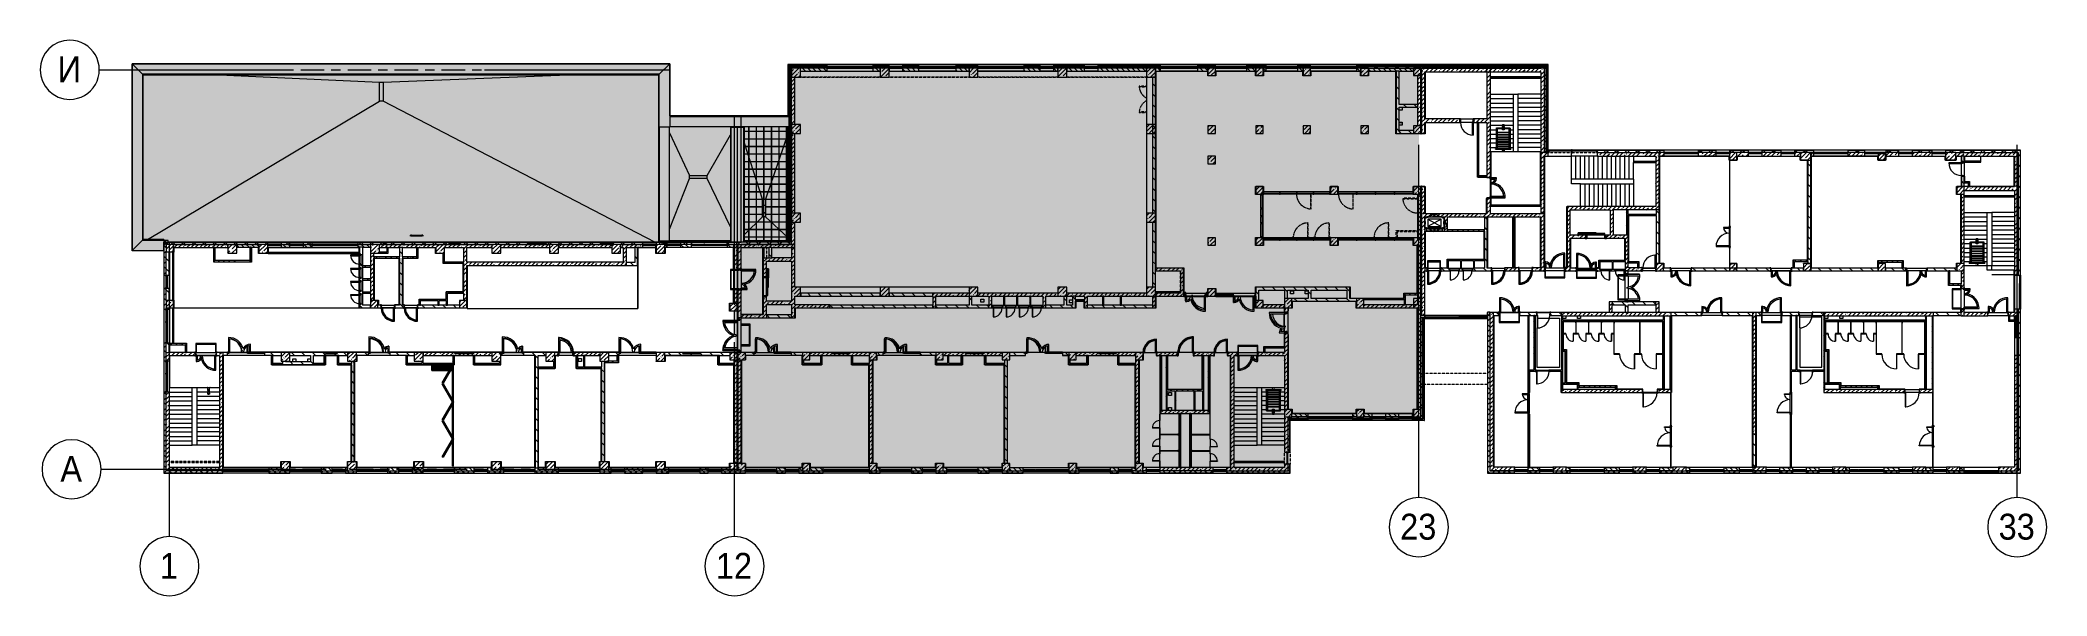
# Model space of a CAD drawing. Header units: millimetres. Extents: x 35316 to 242799, y -8553 to 29000.
# Drawn here: x 99303 to 234937, y -8553 to 29000 of the extents above; entities that cross this region are included whole.
import ezdxf

# ---------------------------------------------------------------- set-up
doc = ezdxf.new("R2010")
doc.units = ezdxf.units.MM
doc.linetypes.add('200_ШТРИХ__ш1_п0_6_', pattern=[1.6, 1, -0.6])
doc.linetypes.add('Осевая', pattern=[3175, 635, -476.25, 1587.5, -476.25])
for name, color, linetype, lineweight in [('A-DETL-2', 7, 'Continuous', 5), ('A-DETL-MBND-1', 7, '200_ШТРИХ__ш1_п0_6_', 9), ('A-DOOR-7', 7, 'Continuous', 5), ('A-GENM-6', 7, 'Continuous', 5), ('A-GLAZ-2', 7, 'Continuous', 5), ('A-GLAZ-CURT-3', 7, 'Continuous', 5), ('A-GLAZ-CWMG-3', 7, 'Continuous', 5), ('A-ROOF-PATT', 7, 'Continuous', 5), ('A-WALL', 7, 'Continuous', 9), ('A-WALL-2', 7, 'Continuous', 5), ('I-WALL-5', 7, 'Continuous', 5), ('M-EQPM-3', 7, 'Continuous', 5), ('S-COLS-2', 7, 'Continuous', 5), ('S-STRS-3', 7, 'Continuous', 5), ('Оси', 7, 'Continuous', 9), ('Оси-1', 7, 'Continuous', 20), ('Оси-2', 7, 'Осевая', 9)]:
    doc.layers.add(name, color=color, linetype=linetype, lineweight=lineweight)
doc.layers.add('A-DETL-GENF-5', color=7, linetype='Continuous', lineweight=9, true_color=0xc0c0c0, transparency=0.4)
for name, color, linetype, lineweight, true_color in [('A-DETL-GENF-6', 7, 'Continuous', 5, 0xaaaaaa), ('A-DETL-GENF-7', 7, 'Continuous', 5, 0xb7b7b7), ('A-DETL-GENF-8', 7, 'Continuous', 5, 0xe2e2e2), ('A-DOOR-3', 7, 'Continuous', 5, 0xaaaaaa), ('A-DOOR-4', 7, 'Continuous', 5, 0xe2e2e2), ('A-DOOR-5', 7, 'Continuous', 5, 0xb7b7b7), ('A-DOOR-6', 7, 'Continuous', 5, 0x737373), ('A-DOOR-FRAM-2', 7, 'Continuous', 5, 0xe2e2e2), ('A-DOOR-FRAM-3', 7, 'Continuous', 5, 0xaaaaaa), ('A-DOOR-FRAM-4', 7, 'Continuous', 5, 0xb7b7b7), ('A-FLOR-2', 7, 'Continuous', 5, 0xb7b7b7), ('A-FLOR-3', 7, 'Continuous', 5, 0xaaaaaa), ('A-GENM-7', 7, 'Continuous', 5, 0x737373), ('A-GENM-8', 7, 'Continuous', 5, 0xa1a1a1), ('A-GENM-9', 7, 'Continuous', 5, 0xe2ddcd), ('A-GLAZ-3', 7, 'Continuous', 5, 0x737373), ('A-GLAZ-CURT-2', 7, 'Continuous', 5, 0x737373), ('A-GLAZ-CWMG-2', 7, 'Continuous', 5, 0x737373), ('A-GLAZ-CWMG-4', 7, 'Continuous', 5, 0x383e42), ('A-ROOF-1', 7, 'Continuous', 5, 0x737373), ('A-WALL-3', 7, 'Continuous', 5, 0x737373), ('A-WALL-4', 7, 'Continuous', 9, 0x737373), ('I-WALL-3', 7, 'Continuous', 9, 0xe7e7e7), ('I-WALL-4', 7, 'Continuous', 5, 0x737373), ('I-WALL-6', 7, 'Continuous', 5, 0x787878), ('I-WALL-7', 7, 'Continuous', 5, 0xa1a1a1), ('S-COLS-3', 7, 'Continuous', 5, 0x737373), ('S-STRS-2', 7, 'Continuous', 5, 0x737373)]:
    doc.layers.add(name, color=color, linetype=linetype, lineweight=lineweight, true_color=true_color)
doc.styles.add('Arial_1', font='arial.ttf', dxfattribs={"width": 0.9, "height": 1750})
pattern_1 = [(45, (107926.8, 0), (-285.1231, 285.1231), []), (45, (108211.92, 0), (-285.1231, 285.1231), [504.031, -100.806, 16.764, -84.042])]
pattern_2 = [(45, (-84450, -22950), (-285.1231, 285.1231), []), (45, (-84164.88, -22950), (-285.1231, 285.1231), [504.031, -100.806, 16.764, -84.042])]
pattern_3 = [(135, (107926.8, 0), (-176.7767, -176.7767), [])]
pattern_4 = [(135, (107926.8, 0), (-353.5534, -353.5534), [])]
pattern_5 = [(45, (107926.8, 0), (-353.5534, 353.5534), []), (135, (107926.8, 0), (-353.5534, -353.5534), [])]
pattern_6 = [(45, (107926.8, 0), (-176.7767, 176.7767), [])]
pattern_7 = [(135, (1826.41, 164.685), (-14.14214, -14.14214), []), (225, (1826.41, 164.685), (14.14214, -14.14214), [])]
pattern_8 = [(45, (-296.384, 164.685), (-14.1421, 14.1421), []), (135, (-296.384, 164.685), (-14.1421, -14.1421), [])]
pattern_9 = [(135, (107926.8, 0), (-377.1708, -377.1708), [533.4, -88.9, 17.78, -88.9]), (135, (107926.8, 376.94), (-377.1708, -377.1708), []), (50, (107926.8, 0), (637.6445, -55.7866), [66.675, -733.425]), (355, (107926.8, 0), (-123.3494, 668.6992), [53.34, -586.74]), (100.451, (107979.94, -4.65), (514.299, 612.908), [56.665, -623.315]), (46.184, (107926.8, 177.8), (948.7764, -147.1497), [100.012, -1100.137]), (96.636, (108005.9, 165.5), (830.909, 865.997), [84.998, -934.973]), (351.184, (107926.8, 177.8), (830.918, 865.988), [80.01, -880.11]), (21, (108015.7, 133.35), (530.6506, -357.9283), [66.675, -733.425]), (326, (108015.7, 133.35), (216.308, 644.6585), [53.34, -586.74]), (71.451, (108059.9, 103.5), (746.9596, 286.7243), [56.665, -623.315]), (37.5, (107926.8, 0), (10.81053, 295.9426), [16.764, -562.864, 16.764, -578.866, -588.962]), (37.5, (107926.8, 0), (10.81053, 295.9426), [-1175.258, 16.764, -572.198]), (7.5, (107926.8, 0), (233.8692, 350.63175), [16.764, -322.834, 16.764, -549.529, -224.472]), (7.5, (107926.8, 0), (233.8692, 350.63175), [-905.891, 16.764, -207.708]), (327.5, (107728.55, 0), (474.5678, -20.0513), [16.764, -205.486, 16.764, -676.656, -920.115]), (327.5, (107728.55, 0), (474.5678, -20.0513), [-915.67, 16.764, -903.351]), (317.5, (107639.65, 0), (518.4522, 88.9934), [16.764, -272.161, 16.764, -443.738, -653.415]), (317.5, (107639.65, 0), (518.4522, 88.9934), [-749.427, 16.764, -636.651])]
pattern_10 = [(135, (1826.41, 174.685), (-14.14214, -14.14214), []), (225, (1826.41, 174.685), (14.14214, -14.14214), [])]
pattern_11 = [(45, (-296.384, 174.685), (-14.1421, 14.1421), []), (135, (-296.384, 174.685), (-14.1421, -14.1421), [])]
pattern_12 = [(135, (1751.41, 174.685), (-14.14214, -14.14214), []), (225, (1751.41, 174.685), (14.14214, -14.14214), [])]
pattern_13 = [(45, (-371.384, 174.685), (-14.1421, 14.1421), []), (135, (-371.384, 174.685), (-14.1421, -14.1421), [])]
pattern_14 = [(45, (107926.8, 0), (-427.6843, 427.6843), []), (45, (108211.9, 0), (-427.6843, 427.6843), [])]
pattern_15 = [(135, (1576.41, 164.685), (-14.14214, -14.14214), []), (225, (1576.41, 164.685), (14.14214, -14.14214), [])]
pattern_16 = [(45, (-546.384, 164.685), (-14.1421, 14.1421), []), (135, (-546.384, 164.685), (-14.1421, -14.1421), [])]
pattern_17 = [(45, (-38240, -150), (-285.123, 285.123), []), (45, (-37954.88, -150), (-285.123, 285.123), [504.031, -100.806, 16.764, -84.042])]
pattern_18 = [(45, (-38240, -7650), (-285.123, 285.123), []), (45, (-37954.88, -7650), (-285.123, 285.123), [504.031, -100.806, 16.764, -84.042])]
pattern_19 = [(135, (1951.41, 164.685), (-14.14214, -14.14214), []), (225, (1951.41, 164.685), (14.14214, -14.14214), [])]
pattern_20 = [(45, (-171.384, 164.685), (-14.1421, 14.1421), []), (135, (-171.384, 164.685), (-14.1421, -14.1421), [])]
pattern_21 = [(45, (-84450, -18850), (-285.1231, 285.1231), []), (45, (-84164.88, -18850), (-285.1231, 285.1231), [504.031, -100.806, 16.764, -84.042])]
pattern_22 = [(45, (-84450, -3800), (-285.1231, 285.1231), []), (45, (-84164.88, -3800), (-285.1231, 285.1231), [504.031, -100.806, 16.764, -84.042])]
pattern_23 = [(45, (-38240, -10950), (-285.123, 285.123), []), (45, (-37954.88, -10950), (-285.123, 285.123), [504.031, -100.806, 16.764, -84.042])]
pattern_24 = [(45, (107926.8, 0), (-530.33, 530.33), []), (135, (107926.8, 0), (-530.33, -530.33), [])]

msp = doc.modelspace()

# ---------------------------------------------------------------- texts
at = {"layer": 'Оси', "char_height": 1750, "attachment_point": 1, "style": 'Arial_1'}
for s, insert, width in [('\\fArial|b0|i0|c204|p34|;\\W.9;И', (100480.1, 27905.2), 1948.101), ('\\fArial|b0|i0|c204|p34|;\\W.9;А', (100667.4, 905.2), 1803.797), ('23', (191223.7, -3003), 3030.379), ('33', (231673.7, -3003), 3030.379), ('\\fArial|b0|i0|c204|p34|;\\W.9;1', (107399.2, -5649.6), 1515.189), ('12', (144973.7, -5649.6), 3030.379)]:
    msp.add_mtext(s, dxfattribs=dict(at, insert=insert, width=width))

# ---------------------------------------------------------------- blocks, each defined once
blk = doc.blocks.new('BSC_Колонна _Прямоугольная - 600х600-23286269-3_3_2_птичка')
at = {"layer": 'S-COLS-2'}
h = blk.add_hatch(dxfattribs=at)
h.set_pattern_fill('FP_86', color=256, style=0, pattern_type=2)
h.set_pattern_definition([(45, (-29509.74, -7600), (-285.123, 285.123), []), (45, (-29224.6, -7600), (-285.123, 285.123), [504.031, -100.806, 16.764, -84.042])])
h.paths.add_polyline_path([(-300, -300), (300, -300), (300, 300), (-300, 300)])
for p, q in [((300, 300), (-300, 300)), ((-300, 300), (-300, -300)), ((300, -300), (300, 300)), ((-300, -300), (300, -300))]:
    blk.add_line(p, q, dxfattribs=at)
blk = doc.blocks.new('BSC_Колонна _Прямоугольная - 500х500-23286270-3_3_2_птичка')
at = {"layer": 'S-COLS-2'}
h = blk.add_hatch(dxfattribs=at)
h.set_pattern_fill('FP_87', color=256, style=0, pattern_type=2)
h.set_pattern_definition([(45, (-38790, -7650), (-285.123, 285.123), []), (45, (-38504.88, -7650), (-285.123, 285.123), [504.031, -100.806, 16.764, -84.042])])
h.paths.add_polyline_path([(-250, -250), (250, -250), (250, 250), (-250, 250), (-250, -231)])
at = {"layer": 'S-COLS-3'}
for p, q in [((250, 250), (-250, 250)), ((-250, 250), (-250, -250)), ((250, -250), (250, 250)), ((-250, -250), (250, -250))]:
    blk.add_line(p, q, dxfattribs=at)
blk = doc.blocks.new('BSC_Колонна _Прямоугольная - 500х500-V105-3_3_2_птичка')
at = {"layer": 'S-COLS-2'}
h = blk.add_hatch(dxfattribs=at)
h.set_pattern_fill('FP_88', color=256, style=0, pattern_type=2)
h.set_pattern_definition([(45, (-43160, -7650), (-285.123, 285.123), []), (45, (-42874.88, -7650), (-285.123, 285.123), [504.031, -100.806, 16.764, -84.042])])
h.paths.add_polyline_path([(-250, -250), (250, -250), (250, 250), (-250, 250)])
at = {"layer": 'S-COLS-3'}
for p, q in [((250, 250), (-250, 250)), ((-250, 250), (-250, -250)), ((250, -250), (250, 250)), ((-250, -250), (250, -250))]:
    blk.add_line(p, q, dxfattribs=at)
blk = doc.blocks.new('BSC_Колонна _Прямоугольная - 500х500-V106-3_3_2_птичка')
at = {"layer": 'S-COLS-2'}
h = blk.add_hatch(dxfattribs=at)
h.set_pattern_fill('FP_89', color=256, style=0, pattern_type=2)
h.set_pattern_definition([(45, (-47660, -7650), (-285.123, 285.123), []), (45, (-47374.88, -7650), (-285.123, 285.123), [504.031, -100.806, 16.764, -84.042])])
h.paths.add_polyline_path([(-250, -250), (250, -250), (250, 250), (-250, 250)])
at = {"layer": 'S-COLS-3'}
for p, q in [((250, 250), (-250, 250)), ((-250, 250), (-250, -250)), ((250, -250), (250, 250)), ((-250, -250), (250, -250))]:
    blk.add_line(p, q, dxfattribs=at)
blk = doc.blocks.new('BSC_Колонна _Прямоугольная - 500х500-V107-3_3_2_птичка')
at = {"layer": 'S-COLS-2'}
h = blk.add_hatch(dxfattribs=at)
h.set_pattern_fill('FP_90', color=256, style=0, pattern_type=2)
h.set_pattern_definition([(45, (-52160, -7650), (-285.123, 285.123), []), (45, (-51874.88, -7650), (-285.123, 285.123), [504.031, -100.806, 16.764, -84.042])])
h.paths.add_polyline_path([(-250, -250), (250, -250), (250, 250), (-250, 250)])
at = {"layer": 'S-COLS-3'}
for p, q in [((250, 250), (-250, 250)), ((-250, 250), (-250, -250)), ((250, -250), (250, 250)), ((-250, -250), (250, -250))]:
    blk.add_line(p, q, dxfattribs=at)
blk = doc.blocks.new('BSC_Колонна _Прямоугольная - 500х500-V108-3_3_2_птичка')
at = {"layer": 'S-COLS-2'}
h = blk.add_hatch(dxfattribs=at)
h.set_pattern_fill('FP_91', color=256, style=0, pattern_type=2)
h.set_pattern_definition([(45, (-61160, -7650), (-285.1231, 285.1231), []), (45, (-60874.88, -7650), (-285.123, 285.123), [504.031, -100.806, 16.764, -84.042])])
h.paths.add_polyline_path([(-250, -250), (250, -250), (250, 250), (-250, 250)])
at = {"layer": 'S-COLS-3'}
for p, q in [((250, 250), (-250, 250)), ((-250, 250), (-250, -250)), ((250, -250), (250, 250)), ((-250, -250), (250, -250))]:
    blk.add_line(p, q, dxfattribs=at)
blk = doc.blocks.new('BSC_Колонна _Прямоугольная - 600х600-V109-3_3_2_птичка')
at = {"layer": 'S-COLS-2'}
h = blk.add_hatch(dxfattribs=at)
h.set_pattern_fill('FP_92', color=256, style=0, pattern_type=2)
h.set_pattern_definition([(45, (-25860, -200), (-285.123, 285.123), []), (45, (-25574.88, -200), (-285.123, 285.123), [504.031, -100.806, 16.764, -84.042])])
h.paths.add_polyline_path([(-300, -300), (300, -300), (300, 300), (-300, 300)])
for p, q in [((300, 300), (-300, 300)), ((-300, 300), (-300, -300)), ((300, -300), (300, 300)), ((-300, -300), (300, -300))]:
    blk.add_line(p, q, dxfattribs=at)
blk = doc.blocks.new('BSC_Колонна _Прямоугольная - 600х600-V110-3_3_2_птичка')
at = {"layer": 'S-COLS-2'}
h = blk.add_hatch(dxfattribs=at)
h.set_pattern_fill('FP_93', color=256, style=0, pattern_type=2)
h.set_pattern_definition([(45, (-29509.74, -200), (-285.123, 285.123), []), (45, (-29224.6, -200), (-285.123, 285.123), [504.031, -100.806, 16.764, -84.042])])
h.paths.add_polyline_path([(-300, -300), (300, -300), (300, 300), (-300, 300)])
for p, q in [((300, 300), (-300, 300)), ((-300, 300), (-300, -300)), ((300, -300), (300, 300)), ((-300, -300), (300, -300))]:
    blk.add_line(p, q, dxfattribs=at)
blk = doc.blocks.new('BSC_Колонна _Прямоугольная - 500х500-V111-3_3_2_птичка')
at = {"layer": 'S-COLS-2'}
h = blk.add_hatch(dxfattribs=at)
h.set_pattern_fill('FP_94', color=256, style=0, pattern_type=2)
h.set_pattern_definition([(45, (-38790, -150), (-285.123, 285.123), []), (45, (-38504.88, -150), (-285.123, 285.123), [504.031, -100.806, 16.764, -84.042])])
h.paths.add_polyline_path([(-250, -250), (250, -250), (250, 250), (-250, 250)])
at = {"layer": 'S-COLS-3'}
for p, q in [((250, 250), (-250, 250)), ((-250, 250), (-250, -250)), ((250, -250), (250, 250)), ((-250, -250), (250, -250))]:
    blk.add_line(p, q, dxfattribs=at)
blk = doc.blocks.new('BSC_Колонна _Прямоугольная - 500х500-V112-3_3_2_птичка')
at = {"layer": 'S-COLS-2'}
h = blk.add_hatch(dxfattribs=at)
h.set_pattern_fill('FP_95', color=256, style=0, pattern_type=2)
h.set_pattern_definition([(45, (-43160, -150), (-285.123, 285.123), []), (45, (-42874.88, -150), (-285.123, 285.123), [504.031, -100.806, 16.764, -84.042])])
h.paths.add_polyline_path([(-250, -250), (250, -250), (250, 250), (-250, 250), (-250, 32)])
at = {"layer": 'S-COLS-3'}
for p, q in [((250, 250), (-250, 250)), ((-250, 250), (-250, -250)), ((250, -250), (250, 250)), ((-250, -250), (250, -250))]:
    blk.add_line(p, q, dxfattribs=at)
blk = doc.blocks.new('BSC_Колонна _Прямоугольная - 500х500-V113-3_3_2_птичка')
at = {"layer": 'S-COLS-2'}
h = blk.add_hatch(dxfattribs=at)
h.set_pattern_fill('FP_96', color=256, style=0, pattern_type=2)
h.set_pattern_definition([(45, (-47660, -150), (-285.123, 285.123), []), (45, (-47374.88, -150), (-285.123, 285.123), [504.031, -100.806, 16.764, -84.042])])
h.paths.add_polyline_path([(-250, -250), (250, -250), (250, 250), (-250, 250)])
at = {"layer": 'S-COLS-3'}
for p, q in [((250, 250), (-250, 250)), ((-250, 250), (-250, -250)), ((250, -250), (250, 250)), ((-250, -250), (250, -250))]:
    blk.add_line(p, q, dxfattribs=at)
blk = doc.blocks.new('BSC_Колонна _Прямоугольная - 500х500-V114-3_3_2_птичка')
at = {"layer": 'S-COLS-2'}
h = blk.add_hatch(dxfattribs=at)
h.set_pattern_fill('FP_97', color=256, style=0, pattern_type=2)
h.set_pattern_definition([(45, (-52160, -150), (-285.123, 285.123), []), (45, (-51874.88, -150), (-285.123, 285.123), [504.031, -100.806, 16.764, -84.042])])
h.paths.add_polyline_path([(-250, -250), (250, -250), (250, 250), (-250, 250), (-250, 168)])
at = {"layer": 'S-COLS-3'}
for p, q in [((250, 250), (-250, 250)), ((-250, 250), (-250, -250)), ((250, -250), (250, 250)), ((-250, -250), (250, -250))]:
    blk.add_line(p, q, dxfattribs=at)
blk = doc.blocks.new('BSC_Колонна _Прямоугольная - 500х500-V115-3_3_2_птичка')
at = {"layer": 'S-COLS-2'}
h = blk.add_hatch(dxfattribs=at)
h.set_pattern_fill('FP_98', color=256, style=0, pattern_type=2)
h.set_pattern_definition([(45, (-61160, -150), (-285.123, 285.123), []), (45, (-60874.88, -150), (-285.123, 285.123), [504.031, -100.806, 16.764, -84.042])])
h.paths.add_polyline_path([(-250, -250), (250, -250), (250, 250), (-250, 250)])
at = {"layer": 'S-COLS-3'}
for p, q in [((250, 250), (-250, 250)), ((-250, 250), (-250, -250)), ((250, -250), (250, 250)), ((-250, -250), (250, -250))]:
    blk.add_line(p, q, dxfattribs=at)
blk = doc.blocks.new('BSC_Колонна _Прямоугольная - 500х500-V116-3_3_2_птичка')
at = {"layer": 'S-COLS-2'}
h = blk.add_hatch(dxfattribs=at)
h.set_pattern_fill('FP_99', color=256, style=0, pattern_type=2)
h.set_pattern_definition([(45, (-65660, -150), (-285.1231, 285.1231), []), (45, (-65374.88, -150), (-285.1231, 285.1231), [504.031, -100.806, 16.764, -84.042])])
h.paths.add_polyline_path([(-110, -250), (250, -250), (250, 250), (-250, 250), (-250, -250)])
at = {"layer": 'S-COLS-3'}
for p, q in [((250, 250), (-250, 250)), ((-250, 250), (-250, -250)), ((250, -250), (250, 250)), ((-250, -250), (250, -250))]:
    blk.add_line(p, q, dxfattribs=at)
blk = doc.blocks.new('BSC_Колонна _Прямоугольная - 500х500-V117-3_3_2_птичка')
at = {"layer": 'S-COLS-2'}
h = blk.add_hatch(dxfattribs=at)
h.set_pattern_fill('FP_100', color=256, style=0, pattern_type=2)
h.set_pattern_definition([(45, (-75730, -3800), (-285.1231, 285.1231), []), (45, (-75444.88, -3800), (-285.1231, 285.1231), [504.031, -100.806, 16.764, -84.042])])
h.paths.add_polyline_path([(-250, -250), (250, -250), (250, 250), (-250, 250), (-250, 68)])
at = {"layer": 'S-COLS-3'}
for p, q in [((250, 250), (-250, 250)), ((-250, 250), (-250, -250)), ((250, -250), (250, 250)), ((-250, -250), (250, -250))]:
    blk.add_line(p, q, dxfattribs=at)
blk = doc.blocks.new('BSC_Колонна _Прямоугольная - 500х500-V118-3_3_2_птичка')
at = {"layer": 'S-COLS-2'}
h = blk.add_hatch(dxfattribs=at)
h.set_pattern_fill('FP_101', color=256, style=0, pattern_type=2)
h.set_pattern_definition([(45, (-80600, -3800), (-285.1231, 285.1231), []), (45, (-80314.88, -3800), (-285.1231, 285.1231), [504.031, -100.806, 16.764, -84.042])])
h.paths.add_polyline_path([(-250, -250), (250, -250), (250, 250), (-250, 250)])
at = {"layer": 'S-COLS-3'}
for p, q in [((250, 250), (-250, 250)), ((-250, 250), (-250, -250)), ((250, -250), (250, 250)), ((-250, -250), (250, -250))]:
    blk.add_line(p, q, dxfattribs=at)
blk = doc.blocks.new('BSC_Колонна _Прямоугольная - 500х500-V119-3_3_2_птичка')
at = {"layer": 'S-COLS-2'}
h = blk.add_hatch(dxfattribs=at)
h.set_pattern_fill('FP_102', color=256, style=0, pattern_type=2)
h.set_pattern_definition([(45, (-65660, -7650), (-285.1231, 285.1231), []), (45, (-65374.88, -7650), (-285.1231, 285.1231), [504.031, -100.806, 16.764, -84.042])])
h.paths.add_polyline_path([(-110, -250), (250, -250), (250, 22), (220, 22), (220, 30), (250, 30), (250, 250), (-250, 250), (-250, -250)])
at = {"layer": 'S-COLS-3'}
for p, q in [((220, 250), (-250, 250)), ((-250, 250), (-250, -250)), ((250, -250), (250, 22)), ((-250, -250), (250, -250))]:
    blk.add_line(p, q, dxfattribs=at)
blk = doc.blocks.new('BSC_Колонна _Прямоугольная - 600х600-23205240-3_3_2_птичка')
at = {"layer": 'S-COLS-2'}
h = blk.add_hatch(dxfattribs=at)
h.set_pattern_fill('FP_103', color=256, style=0, pattern_type=2)
h.set_pattern_definition([(45, (-66460, -12000), (-285.1231, 285.1231), []), (45, (-66174.88, -12000), (-285.1231, 285.1231), [504.031, -100.806, 16.764, -84.042])])
h.paths.add_polyline_path([(-300, -300), (300, -300), (300, 300), (-300, 300)])
at = {"layer": 'S-COLS-3'}
for p, q in [((300, 300), (-300, 300)), ((-300, 300), (-300, -300)), ((300, -300), (300, 300)), ((-300, -300), (300, -300))]:
    blk.add_line(p, q, dxfattribs=at)
blk = doc.blocks.new('BSC_Колонна _Прямоугольная - 600х600-V120-3_3_2_птичка')
at = {"layer": 'S-COLS-2'}
h = blk.add_hatch(dxfattribs=at)
h.set_pattern_fill('FP_104', color=256, style=0, pattern_type=2)
h.set_pattern_definition([(45, (-14010, -14900), (-285.123, 285.123), []), (45, (-13724.88, -14900), (-285.123, 285.123), [504.031, -100.806, 16.764, -84.042])])
h.paths.add_polyline_path([(-300, -300), (300, -300), (300, 300), (-300, 300), (-300, 211)])
for p, q in [((300, 300), (-300, 300)), ((-300, 300), (-300, -300)), ((300, -300), (300, 300)), ((-300, -300), (300, -300))]:
    blk.add_line(p, q, dxfattribs=at)
blk = doc.blocks.new('BSC_Колонна _Прямоугольная - 600х600-V121-3_3_2_птичка')
at = {"layer": 'S-COLS-2'}
h = blk.add_hatch(dxfattribs=at)
h.set_pattern_fill('FP_105', color=256, style=0, pattern_type=2)
h.set_pattern_definition([(45, (-25860, -7600), (-285.123, 285.123), []), (45, (-25574.88, -7600), (-285.123, 285.123), [504.031, -100.806, 16.764, -84.042])])
h.paths.add_polyline_path([(-300, -300), (300, -300), (300, 300), (-300, 300)])
for p, q in [((300, 300), (-300, 300)), ((-300, 300), (-300, -300)), ((300, -300), (300, 300)), ((-300, -300), (300, -300))]:
    blk.add_line(p, q, dxfattribs=at)
blk = doc.blocks.new('BSC_Колонна _Прямоугольная - 600х600-V122-3_3_2_птичка')
at = {"layer": 'S-COLS-2'}
h = blk.add_hatch(dxfattribs=at)
h.set_pattern_fill('FP_106', color=256, style=0, pattern_type=2)
h.set_pattern_definition([(45, (-26110, -14900), (-285.123, 285.123), []), (45, (-25824.88, -14900), (-285.123, 285.123), [504.031, -100.806, 16.764, -84.042])])
h.paths.add_polyline_path([(-300, -300), (300, -300), (300, 300), (-300, 300), (-300, 211)])
for p, q in [((300, 300), (-300, 300)), ((-300, 300), (-300, -300)), ((300, -300), (300, 300)), ((-300, -300), (300, -300))]:
    blk.add_line(p, q, dxfattribs=at)
blk = doc.blocks.new('BSC_Колонна _Прямоугольная - 600х600-V123-3_3_2_птичка')
at = {"layer": 'S-COLS-2'}
h = blk.add_hatch(dxfattribs=at)
h.set_pattern_fill('FP_107', color=256, style=0, pattern_type=2)
h.set_pattern_definition([(45, (-66460, -17000), (-285.1231, 285.1231), []), (45, (-66174.88, -17000), (-285.1231, 285.1231), [504.031, -100.806, 16.764, -84.042])])
h.paths.add_polyline_path([(-300, -300), (300, -300), (300, 300), (-300, 300)])
at = {"layer": 'S-COLS-3'}
for p, q in [((300, 300), (-300, 300)), ((-300, 300), (-300, -300)), ((300, -300), (300, 300)), ((-300, -300), (300, -300))]:
    blk.add_line(p, q, dxfattribs=at)
blk = doc.blocks.new('BSC_Колонна _Прямоугольная - 500х500-23287078-3_3_2_птичка')
at = {"layer": 'S-COLS-2'}
h = blk.add_hatch(dxfattribs=at)
h.set_pattern_fill('FP_109', color=256, style=0, pattern_type=2)
h.set_pattern_definition(pattern_2)
h.paths.add_polyline_path([(-250, -250), (120, -250), (120, 250), (-250, 250)])
h = blk.add_hatch(dxfattribs=at)
h.set_pattern_fill('FP_109', color=256, style=0, pattern_type=2)
h.set_pattern_definition(pattern_2)
h.paths.add_polyline_path([(120, -250), (250, -250), (250, 250), (120, 250)])
for p, q in [((250, 250), (120, 250)), ((250, -250), (250, 250)), ((120, -250), (250, -250))]:
    blk.add_line(p, q, dxfattribs=at)
at = {"layer": 'S-COLS-3'}
for p, q in [((120, 250), (-250, 250)), ((-250, 250), (-250, -250)), ((-250, -250), (120, -250))]:
    blk.add_line(p, q, dxfattribs=at)
blk = doc.blocks.new('110_Дверь_СКБ_2Ст - Д-1_л_Лестничная клетка EIS60 2-32142534-3_3_2_птичка')
at = {"layer": 'A-DOOR-4'}
h = blk.add_hatch(color=256, dxfattribs=at)
h.paths.add_polyline_path([(-627.5, 30), (-627.5, 60), (-637.5, 60), (-640.2, 110), (-687.5, 110), (-687.5, 30), (-640.2, 30)])
h.paths.add_polyline_path([(712.5, 30), (712.5, 110), (662.5, 110), (662.5, 60), (652.5, 60), (652.5, 30)])
for points in [[(-587.5, 110), (-587.5, 510), (-637.5, 510), (-637.5, 110)], [(612.5, 110), (662.5, 110), (662.5, 1010), (612.5, 1010), (612.5, 417.6)], [(712.5, -110), (712.5, 30), (697.5, 30), (697.5, -110)]]:
    blk.add_hatch(color=256, dxfattribs=at).paths.add_polyline_path(points)
at = {"layer": 'A-DOOR-FRAM-2'}
for points in [[(-672.5, 110), (-672.5, 118), (-742.5, 118), (-742.5, 110)], [(-672.5, -110), (-672.5, 30), (-687.5, 30), (-687.5, -110)], [(767.5, 110), (767.5, 118), (697.5, 118), (697.5, 110)], [(-672.5, -118), (-672.5, -110), (-742.5, -110), (-742.5, -118)], [(767.5, -118), (767.5, -110), (697.5, -110), (697.5, -118)]]:
    blk.add_hatch(color=256, dxfattribs=at).paths.add_polyline_path(points)
at = {"layer": 'A-DOOR-3'}
for p, q in [((-637.5, 510), (-637.5, 110)), ((-587.5, 510), (-637.5, 510)), ((-637.5, 110), (-587.5, 110)), ((-587.5, 110), (-587.5, 510)), ((662.5, 1010), (612.5, 1010)), ((612.5, 1010), (612.5, 110)), ((612.5, 110), (662.5, 110)), ((662.5, 110), (662.5, 1010))]:
    blk.add_line(p, q, dxfattribs=at)
for centre, radius, start, end in [((-637.5, 110), 400, 360, 90), ((662.5, 110), 900, 90, 180)]:
    blk.add_arc(centre, radius, start, end, dxfattribs=at)
at = {"layer": 'A-DOOR-FRAM-3'}
for p, q in [((-672.5, 118), (-742.5, 118)), ((-742.5, 118), (-742.5, 110)), ((-742.5, 110), (-672.5, 110)), ((-637.5, 110), (-687.5, 110)), ((-687.5, 110), (-687.5, 30)), ((-687.5, 30), (-627.5, 30)), ((-672.5, 30), (-687.5, 30)), ((-687.5, 30), (-687.5, -110)), ((-672.5, 110), (-672.5, 118)), ((-672.5, -110), (-672.5, 30)), ((-637.5, 60), (-637.5, 110)), ((-627.5, 60), (-637.5, 60)), ((-627.5, 30), (-627.5, 60)), ((662.5, 60), (652.5, 60)), ((652.5, 60), (652.5, 30)), ((652.5, 30), (712.5, 30)), ((662.5, 110), (662.5, 60)), ((712.5, 110), (662.5, 110)), ((767.5, 118), (697.5, 118)), ((697.5, 118), (697.5, 110)), ((697.5, 110), (767.5, 110)), ((712.5, 30), (697.5, 30)), ((697.5, 30), (697.5, -110)), ((712.5, 30), (712.5, 110)), ((712.5, -110), (712.5, 30)), ((767.5, 110), (767.5, 118)), ((-672.5, -110), (-742.5, -110)), ((-742.5, -110), (-742.5, -118)), ((-742.5, -118), (-672.5, -118)), ((-687.5, -110), (-672.5, -110)), ((-672.5, -118), (-672.5, -110)), ((697.5, -110), (712.5, -110)), ((767.5, -110), (697.5, -110)), ((697.5, -110), (697.5, -118)), ((697.5, -118), (767.5, -118)), ((767.5, -118), (767.5, -110))]:
    blk.add_line(p, q, dxfattribs=at)
blk = doc.blocks.new('110_Дверь_СКБ_1Ст_Внутренняя1 - Д-8 950x2100h_охрана-V124-3_3_2_птичка')
at = {"layer": 'A-DOOR-3'}
h = blk.add_hatch(dxfattribs=at)
h.set_pattern_fill('FP_21', color=256, style=0, pattern_type=2)
h.set_pattern_definition(pattern_7)
h.paths.add_polyline_path([(487, 100), (462, 100), (462, -100), (487, -100)])
at = {"layer": 'A-DOOR-4'}
h = blk.add_hatch(color=256, dxfattribs=at)
h.paths.add_polyline_path([(437, 100), (437, 60), (427, 60), (427, 20), (462, 20), (462, 100), (443, 100)])
h.paths.add_polyline_path([(-438, 100), (-438, 20), (-403, 20), (-403, 60), (-413, 60), (-413, 100)])
at = {"layer": 'A-DOOR-FRAM-2'}
for points in [[(-493, 108), (-493, 100), (-423, 100), (-423, 108)], [(-423, 20), (-438, 20), (-438, -100), (-423, -100)], [(397, 950), (397, 100), (437, 100), (437, 950)], [(517, 108), (447, 108), (447, 100), (517, 100)], [(462, 20), (447, 20), (447, -100), (462, -100)], [(-493, -100), (-493, -108), (-423, -108), (-423, -100)], [(447, -100), (447, -108), (517, -108), (517, -100)]]:
    blk.add_hatch(color=256, dxfattribs=at).paths.add_polyline_path(points)
at = {"layer": 'A-DOOR-FRAM-3'}
h = blk.add_hatch(dxfattribs=at)
h.set_pattern_fill('FP_114', color=256, style=0, pattern_type=2)
h.set_pattern_definition(pattern_8)
h.paths.add_polyline_path([(-438, 100), (-463, 100), (-463, -100), (-438, -100)])
at = {"layer": 'A-DOOR-3'}
for p, q in [((437, 950), (397, 950)), ((397, 950), (397, 100)), ((397, 100), (437, 100)), ((437, 100), (437, 950))]:
    blk.add_line(p, q, dxfattribs=at)
blk.add_arc((437, 100), 850, 90, 180, dxfattribs=at)
at = {"layer": 'A-DOOR-FRAM-3'}
for p, q in [((-423, 108), (-493, 108)), ((-493, 108), (-493, 100)), ((-493, 100), (-423, 100)), ((-438, 100), (-463, 100)), ((-463, 100), (-463, -100)), ((-413, 100), (-438, 100)), ((-438, 100), (-438, 20)), ((-438, -100), (-438, 100)), ((-423, 100), (-438, 100)), ((-438, 100), (-438, 99)), ((-438, 99), (-423, 99)), ((-438, 20), (-403, 20)), ((-423, 20), (-438, 20)), ((-438, 20), (-438, -100)), ((-423, 100), (-423, 108)), ((-423, 99), (-423, 100)), ((-423, -100), (-423, 20)), ((-413, 60), (-413, 100)), ((-403, 60), (-413, 60)), ((-403, 20), (-403, 60)), ((437, 60), (427, 60)), ((427, 60), (427, 20)), ((427, 20), (462, 20)), ((437, 100), (437, 60)), ((462, 100), (437, 100)), ((517, 108), (447, 108)), ((447, 108), (447, 100)), ((462, 100), (447, 100)), ((447, 100), (447, 99)), ((447, 100), (517, 100)), ((447, 99), (462, 99)), ((462, 20), (447, 20)), ((447, 20), (447, -100)), ((462, 20), (462, 100)), ((487, 100), (462, 100)), ((462, 100), (462, -100)), ((462, 99), (462, 100)), ((462, -100), (462, 20)), ((487, -100), (487, 100)), ((517, 100), (517, 108)), ((-423, -100), (-493, -100)), ((-493, -100), (-493, -108)), ((-493, -108), (-423, -108)), ((-463, -100), (-438, -100)), ((-438, -100), (-423, -100)), ((-423, -108), (-423, -100)), ((447, -100), (462, -100)), ((517, -100), (447, -100)), ((447, -100), (447, -108)), ((447, -108), (517, -108)), ((462, -100), (487, -100)), ((517, -108), (517, -100))]:
    blk.add_line(p, q, dxfattribs=at)
blk = doc.blocks.new('парапет1 - парапет-18629556-3_3_2_птичка')
at = {"layer": 'A-GENM-6'}
for p, q in [((-2411, 27400), (33928, 27400)), ((-2411, 14773), (-2411, 27400)), ((-268, 14773), (-2411, 14773))]:
    blk.add_line(p, q, dxfattribs=at)
at = {"layer": 'A-GENM-7'}
for p, q in [((-2409, 27398), (-1702, 26691)), ((33926, 27398), (33219, 26691)), ((33928, 27398), (33928, 23147)), ((33219, 26691), (-1702, 26691)), ((-1702, 26691), (-1666, 26655)), ((-1702, 26691), (-1702, 15482)), ((-1665, 26654), (33182, 26654)), ((-1665, 15519), (-1665, 26654)), ((33182, 26654), (33182, 23147)), ((33219, 26691), (33183, 26655)), ((33219, 23147), (33219, 26691)), ((33928, 23147), (33920, 23147)), ((-2409, 14775), (-1702, 15482)), ((-1702, 15482), (-1666, 15518)), ((-1702, 15482), (-268, 15482)), ((-268, 15519), (-1665, 15519)), ((-268, 15519), (-268, 15518)), ((-268, 15518), (-268, 15482)), ((-268, 15482), (-268, 14775))]:
    blk.add_line(p, q, dxfattribs=at)
for points in [[(-1666, 26655), (-1665, 26654), (-1665, 26654), (-1665, 26654), (-1665, 26654)], [(33183, 26655), (33182, 26654), (33182, 26654), (33182, 26654), (33182, 26654)], [(-1666, 15518), (-1665, 15519), (-1665, 15519), (-1665, 15519), (-1665, 15519)]]:
    blk.add_open_spline(points, degree=3, dxfattribs=at)
blk = doc.blocks.new('120_Окно_СКБ_1Ст - 120_Окно_СКБ_1Ст 1200х2500_h_ с форточкой 3-24161067-3_3_2_птичка')
at = {"layer": 'A-GLAZ-2'}
for p, q in [((-600, -127), (-600, -57)), ((-600, -57), (-530, -57)), ((600, -57), (-600, -57)), ((-530, -127), (-600, -127)), ((-600, -127), (-550, -127)), ((-530, -127), (-550, -127)), ((-550, -127), (-550, -137)), ((-550, -137), (550, -137)), ((550, -137), (-550, -137)), ((-530, -57), (-530, -127)), ((530, -87), (-530, -87)), ((-530, -87), (-530, -127)), ((-480, -137), (-480, -87)), ((-480, -107), (480, -107)), ((480, -117), (-480, -117)), ((480, -137), (480, -87)), ((530, -127), (530, -57)), ((530, -57), (600, -57)), ((530, -127), (530, -87)), ((600, -127), (530, -127)), ((550, -127), (530, -127)), ((550, -127), (600, -127)), ((550, -137), (550, -127)), ((600, -57), (600, -127))]:
    blk.add_line(p, q, dxfattribs=at)
blk = doc.blocks.new('120_Окно_СКБ_1Ст - 120_Окно_СКБ_1Ст 900х2500_h_ с форточкой-22877787-3_3_2_птичка')
at = {"layer": 'A-GLAZ-2'}
for p, q in [((-450, -127), (-450, -57)), ((-450, -57), (-380, -57)), ((450, -57), (-450, -57)), ((-380, -127), (-450, -127)), ((-450, -127), (-400, -127)), ((-380, -127), (-400, -127)), ((-400, -127), (-400, -137)), ((-400, -137), (400, -137)), ((400, -137), (-400, -137)), ((-380, -57), (-380, -127)), ((380, -87), (-380, -87)), ((-380, -87), (-380, -127)), ((-330, -137), (-330, -87)), ((-330, -107), (330, -107)), ((330, -117), (-330, -117)), ((330, -137), (330, -87)), ((380, -127), (380, -57)), ((380, -57), (450, -57)), ((380, -127), (380, -87)), ((450, -127), (380, -127)), ((400, -127), (380, -127)), ((400, -137), (400, -127)), ((450, -57), (450, -127))]:
    blk.add_line(p, q, dxfattribs=at)
blk = doc.blocks.new('120_Окно_СКБ_1Ст - 120_Окно_СКБ_1Ст 900х2500_h_ с форточкой-22876038-3_3_2_птичка')
at = {"layer": 'A-GLAZ-2'}
for p, q in [((-450, -127), (-450, -57)), ((-450, -57), (-380, -57)), ((450, -57), (-450, -57)), ((-380, -127), (-450, -127)), ((-450, -127), (-400, -127)), ((-380, -127), (-400, -127)), ((-400, -127), (-400, -137)), ((-400, -137), (400, -137)), ((400, -137), (-400, -137)), ((-380, -57), (-380, -127)), ((380, -87), (-380, -87)), ((-380, -87), (-380, -127)), ((-330, -137), (-330, -87)), ((-330, -107), (330, -107)), ((330, -117), (-330, -117)), ((330, -137), (330, -87)), ((380, -127), (380, -57)), ((380, -57), (450, -57)), ((380, -127), (380, -87)), ((450, -127), (380, -127)), ((400, -127), (380, -127)), ((400, -127), (450, -127)), ((400, -137), (400, -127)), ((450, -57), (450, -127))]:
    blk.add_line(p, q, dxfattribs=at)
blk = doc.blocks.new('120_Окно_СКБ_2Ст - 120_Окно_СКБ_2Ст 3100х2500 _мал_ створка слева-2_-22446420-3_3_2_птичка')
at = {"layer": 'A-GLAZ-2'}
for p, q in [((-1550, -127), (-1550, -57)), ((-1550, -57), (-1480, -57)), ((1550, -57), (-1550, -57)), ((-1480, -127), (-1550, -127)), ((-1550, -127), (-1500, -127)), ((-1480, -127), (-1500, -127)), ((-1500, -127), (-1500, -137)), ((-1500, -137), (-700, -137)), ((-700, -137), (-1500, -137)), ((-1480, -57), (-1480, -127)), ((-720, -87), (-1480, -87)), ((-1480, -87), (-1480, -127)), ((-1430, -137), (-1430, -87)), ((-1430, -107), (-770, -107)), ((-770, -117), (-1430, -117)), ((-770, -137), (-770, -87)), ((-720, -127), (-720, -57)), ((-720, -57), (-650, -57)), ((-720, -127), (-720, -87)), ((-650, -127), (-720, -127)), ((-700, -127), (-720, -127)), ((-700, -127), (-670, -127)), ((-700, -137), (-700, -127)), ((-650, -127), (-670, -127)), ((-670, -127), (-670, -137)), ((-670, -137), (1500, -137)), ((1500, -137), (-670, -137)), ((-650, -57), (-650, -127)), ((1480, -87), (-650, -87)), ((-650, -87), (-650, -127)), ((-600, -137), (-600, -87)), ((-600, -107), (1430, -107)), ((1430, -117), (-600, -117)), ((1430, -137), (1430, -87)), ((1480, -127), (1480, -57)), ((1480, -57), (1550, -57)), ((1480, -127), (1480, -87)), ((1550, -127), (1480, -127)), ((1500, -127), (1480, -127)), ((1500, -127), (1550, -127)), ((1500, -137), (1500, -127)), ((1550, -57), (1550, -127))]:
    blk.add_line(p, q, dxfattribs=at)
blk = doc.blocks.new('120_Окно_СКБ_2Ст - 120_Окно_СКБ_2Ст 2100х2500 _мал створка СЛЕВА_-22446485-3_3_2_птичка')
at = {"layer": 'A-GLAZ-2'}
for p, q in [((-1050, -127), (-1050, -57)), ((-1050, -57), (-980, -57)), ((1050, -57), (-1050, -57)), ((-980, -127), (-1050, -127)), ((-1050, -127), (-1000, -127)), ((-980, -127), (-1000, -127)), ((-1000, -127), (-1000, -137)), ((-1000, -137), (-200, -137)), ((-200, -137), (-1000, -137)), ((-980, -57), (-980, -127)), ((-220, -87), (-980, -87)), ((-980, -87), (-980, -127)), ((-930, -137), (-930, -87)), ((-930, -107), (-270, -107)), ((-270, -117), (-930, -117)), ((-270, -137), (-270, -87)), ((-220, -127), (-220, -57)), ((-220, -57), (-150, -57)), ((-220, -127), (-220, -87)), ((-150, -127), (-220, -127)), ((-200, -127), (-220, -127)), ((-200, -127), (-170, -127)), ((-200, -137), (-200, -127)), ((-150, -127), (-170, -127)), ((-170, -127), (-170, -137)), ((-170, -137), (1000, -137)), ((1000, -137), (-170, -137)), ((-150, -57), (-150, -127)), ((980, -87), (-150, -87)), ((-150, -87), (-150, -127)), ((-100, -137), (-100, -87)), ((-100, -107), (930, -107)), ((930, -117), (-100, -117)), ((930, -137), (930, -87)), ((980, -127), (980, -57)), ((980, -57), (1050, -57)), ((980, -127), (980, -87)), ((1050, -127), (980, -127)), ((1000, -127), (980, -127)), ((1000, -127), (1050, -127)), ((1000, -137), (1000, -127)), ((1050, -57), (1050, -127))]:
    blk.add_line(p, q, dxfattribs=at)
blk = doc.blocks.new('120_Окно_СКБ_1Ст - 120_Окно_СКБ_1Ст 900х2500_h_-22445987-3_3_2_птичка')
at = {"layer": 'A-GLAZ-2'}
for p, q in [((-450, -127), (-450, -57)), ((-450, -57), (-380, -57)), ((450, -57), (-450, -57)), ((-380, -127), (-450, -127)), ((-450, -127), (-400, -127)), ((-380, -127), (-400, -127)), ((-400, -127), (-400, -137)), ((-400, -137), (400, -137)), ((400, -137), (-400, -137)), ((-380, -57), (-380, -127)), ((380, -87), (-380, -87)), ((-380, -87), (-380, -127)), ((-330, -137), (-330, -87)), ((-330, -107), (330, -107)), ((330, -117), (-330, -117)), ((330, -137), (330, -87)), ((380, -127), (380, -57)), ((380, -57), (450, -57)), ((380, -127), (380, -87)), ((450, -127), (380, -127)), ((400, -127), (380, -127)), ((400, -127), (450, -127)), ((400, -137), (400, -127)), ((450, -57), (450, -127))]:
    blk.add_line(p, q, dxfattribs=at)
blk = doc.blocks.new('120_Окно_СКБ_2Ст - 120_Окно_СКБ_2Ст 2100х2500 _мал створка СЛЕВА_-V125-3_3_2_птичка')
at = {"layer": 'A-GLAZ-2'}
for p, q in [((-1050, -127), (-1050, -57)), ((-1050, -57), (-980, -57)), ((1050, -57), (-1050, -57)), ((-980, -127), (-1050, -127)), ((-1050, -127), (-1000, -127)), ((-980, -127), (-1000, -127)), ((-1000, -127), (-1000, -137)), ((-1000, -137), (-200, -137)), ((-200, -137), (-1000, -137)), ((-980, -57), (-980, -127)), ((-220, -87), (-980, -87)), ((-980, -87), (-980, -127)), ((-930, -137), (-930, -87)), ((-930, -107), (-270, -107)), ((-270, -117), (-930, -117)), ((-270, -137), (-270, -87)), ((-220, -127), (-220, -57)), ((-220, -57), (-150, -57)), ((-220, -127), (-220, -87)), ((-150, -127), (-220, -127)), ((-200, -127), (-220, -127)), ((-200, -127), (-170, -127)), ((-200, -137), (-200, -127)), ((-150, -127), (-170, -127)), ((-170, -127), (-170, -137)), ((-170, -137), (1000, -137)), ((1000, -137), (-170, -137)), ((-150, -57), (-150, -127)), ((980, -87), (-150, -87)), ((-150, -87), (-150, -127)), ((-100, -137), (-100, -87)), ((-100, -107), (930, -107)), ((930, -117), (-100, -117)), ((930, -137), (930, -87)), ((980, -127), (980, -57)), ((980, -57), (1050, -57)), ((980, -127), (980, -87)), ((1050, -127), (980, -127)), ((1000, -127), (980, -127)), ((1000, -127), (1050, -127)), ((1000, -137), (1000, -127)), ((1050, -57), (1050, -127))]:
    blk.add_line(p, q, dxfattribs=at)
blk = doc.blocks.new('120_Окно_СКБ_1Ст - 120_Окно_СКБ_1Ст 900х2500_h_-20664874-3_3_2_птичка')
at = {"layer": 'A-GLAZ-2'}
for p, q in [((-450, -127), (-450, -57)), ((-450, -57), (-380, -57)), ((450, -57), (-450, -57)), ((-380, -127), (-450, -127)), ((-450, -127), (-400, -127)), ((-380, -127), (-400, -127)), ((-400, -127), (-400, -137)), ((-400, -137), (400, -137)), ((400, -137), (-400, -137)), ((-380, -57), (-380, -127)), ((380, -87), (-380, -87)), ((-380, -87), (-380, -127)), ((-330, -137), (-330, -87)), ((-330, -107), (330, -107)), ((330, -117), (-330, -117)), ((330, -137), (330, -87)), ((380, -127), (380, -57)), ((380, -57), (450, -57)), ((380, -127), (380, -87)), ((450, -127), (380, -127)), ((400, -127), (380, -127)), ((400, -127), (450, -127)), ((400, -137), (400, -127)), ((450, -57), (450, -127))]:
    blk.add_line(p, q, dxfattribs=at)
blk = doc.blocks.new('DOR_Проход в стене_Прямоугольный - 1050x1150 EI30-23344994-3_3_2_птичка')
at = {"layer": 'A-DOOR-3'}
for p, q in [((525, 100), (-525, 100)), ((525, -100), (-525, -100))]:
    blk.add_line(p, q, dxfattribs=at)
blk = doc.blocks.new('BSC_Колонна _Прямоугольная - 600х600-23205375-3_3_2_птичка')
at = {"layer": 'S-COLS-2'}
h = blk.add_hatch(dxfattribs=at)
h.set_pattern_fill('FP_115', color=256, style=0, pattern_type=2)
h.set_pattern_definition([(45, (-54460, -12000), (-285.123, 285.123), []), (45, (-54174.88, -12000), (-285.123, 285.123), [504.031, -100.806, 16.764, -84.042])])
h.paths.add_polyline_path([(-300, -300), (300, -300), (300, 300), (-300, 300)])
at = {"layer": 'S-COLS-3'}
for p, q in [((300, 300), (-300, 300)), ((-300, 300), (-300, -300)), ((300, -300), (300, 300)), ((-300, -300), (300, -300))]:
    blk.add_line(p, q, dxfattribs=at)
blk = doc.blocks.new('BSC_Колонна _Прямоугольная - 600х600-V126-3_3_2_птичка')
at = {"layer": 'S-COLS-2'}
h = blk.add_hatch(dxfattribs=at)
h.set_pattern_fill('FP_116', color=256, style=0, pattern_type=2)
h.set_pattern_definition([(45, (-42460, -26800), (-285.123, 285.123), []), (45, (-42174.88, -26800), (-285.123, 285.123), [504.031, -100.806, 16.764, -84.042])])
h.paths.add_polyline_path([(-300, -300), (300, -300), (300, 300), (-300, 300)])
at = {"layer": 'S-COLS-3'}
for p, q in [((300, 300), (-300, 300)), ((-300, 300), (-300, -300)), ((300, -300), (300, 300)), ((-300, -300), (300, -300))]:
    blk.add_line(p, q, dxfattribs=at)
blk = doc.blocks.new('BSC_Колонна _Прямоугольная - 500х500-V127-3_3_2_птичка')
at = {"layer": 'S-COLS-2'}
h = blk.add_hatch(dxfattribs=at)
h.set_pattern_fill('FP_118', color=256, style=0, pattern_type=2)
h.set_pattern_definition([(45, (-56660, -150), (-285.123, 285.123), []), (45, (-56374.88, -150), (-285.123, 285.123), [504.031, -100.806, 16.764, -84.042])])
h.paths.add_polyline_path([(-250, -250), (250, -250), (250, 250), (-250, 250), (-250, 168)])
at = {"layer": 'S-COLS-3'}
for p, q in [((250, 250), (-250, 250)), ((-250, 250), (-250, -250)), ((250, -250), (250, 250)), ((-250, -250), (250, -250))]:
    blk.add_line(p, q, dxfattribs=at)
blk = doc.blocks.new('BSC_Колонна _Прямоугольная - 500х500-V128-3_3_2_птичка')
at = {"layer": 'S-COLS-2'}
h = blk.add_hatch(dxfattribs=at)
h.set_pattern_fill('FP_119', color=256, style=0, pattern_type=2)
h.set_pattern_definition([(45, (-56660, -7650), (-285.123, 285.123), []), (45, (-56374.88, -7650), (-285.123, 285.123), [504.031, -100.806, 16.764, -84.042])])
h.paths.add_polyline_path([(-250, -250), (250, -250), (250, 250), (-250, 250)])
at = {"layer": 'S-COLS-3'}
for p, q in [((250, 250), (-250, 250)), ((-250, 250), (-250, -250)), ((250, -250), (250, 250)), ((-250, -250), (250, -250))]:
    blk.add_line(p, q, dxfattribs=at)
blk = doc.blocks.new('BSC_Колонна _Прямоугольная - 600х600-V129-3_3_2_птичка')
at = {"layer": 'S-COLS-2'}
h = blk.add_hatch(dxfattribs=at)
h.set_pattern_fill('FP_120', color=256, style=0, pattern_type=2)
h.set_pattern_definition([(45, (-33310, -7600), (-285.123, 285.123), []), (45, (-33024.88, -7600), (-285.123, 285.123), [504.031, -100.806, 16.764, -84.042])])
h.paths.add_polyline_path([(-300, -300), (300, -300), (300, 300), (-300, 300), (-300, -181)])
for p, q in [((300, 300), (-300, 300)), ((-300, 300), (-300, -300)), ((300, -300), (300, 300)), ((-300, -300), (300, -300))]:
    blk.add_line(p, q, dxfattribs=at)
blk = doc.blocks.new('BSC_Колонна _Прямоугольная - 600х600-V130-3_3_2_птичка')
at = {"layer": 'S-COLS-2'}
h = blk.add_hatch(dxfattribs=at)
h.set_pattern_fill('FP_121', color=256, style=0, pattern_type=2)
h.set_pattern_definition([(45, (-33310, -200), (-285.123, 285.123), []), (45, (-33024.88, -200), (-285.123, 285.123), [504.031, -100.806, 16.764, -84.042])])
h.paths.add_polyline_path([(-300, -300), (300, -300), (300, 300), (-300, 300), (-300, 118)])
for p, q in [((300, 300), (-300, 300)), ((-300, 300), (-300, -300)), ((300, -300), (300, 300)), ((-300, -300), (300, -300))]:
    blk.add_line(p, q, dxfattribs=at)
blk = doc.blocks.new('BSC_Колонна _Прямоугольная - 600х600-V131-3_3_2_птичка')
at = {"layer": 'S-COLS-2'}
h = blk.add_hatch(dxfattribs=at)
h.set_pattern_fill('FP_122', color=256, style=0, pattern_type=2)
h.set_pattern_definition([(45, (-42460, -17000), (-285.123, 285.123), []), (45, (-42174.88, -17000), (-285.123, 285.123), [504.031, -100.806, 16.764, -84.042])])
h.paths.add_polyline_path([(-300, -300), (300, -300), (300, 300), (-300, 300)])
at = {"layer": 'S-COLS-3'}
for p, q in [((300, 300), (-300, 300)), ((-300, 300), (-300, -300)), ((300, -300), (300, 300)), ((-300, -300), (300, -300))]:
    blk.add_line(p, q, dxfattribs=at)
blk = doc.blocks.new('BSC_Колонна _Прямоугольная - 600х600-V132-3_3_2_птичка')
at = {"layer": 'S-COLS-2'}
h = blk.add_hatch(dxfattribs=at)
h.set_pattern_fill('FP_123', color=256, style=0, pattern_type=2)
h.set_pattern_definition([(45, (-42460, -23000), (-285.123, 285.123), []), (45, (-42174.88, -23000), (-285.123, 285.123), [504.031, -100.806, 16.764, -84.042])])
h.paths.add_polyline_path([(-300, -300), (300, -300), (300, 300), (-300, 300), (-300, -196)])
at = {"layer": 'S-COLS-3'}
for p, q in [((300, 300), (-300, 300)), ((-300, 300), (-300, -300)), ((300, -300), (300, 300)), ((-300, -300), (300, -300))]:
    blk.add_line(p, q, dxfattribs=at)
blk = doc.blocks.new('BSC_Колонна _Прямоугольная - 600х600-V133-3_3_2_птичка')
at = {"layer": 'S-COLS-2'}
h = blk.add_hatch(dxfattribs=at)
h.set_pattern_fill('FP_124', color=256, style=0, pattern_type=2)
h.set_pattern_definition([(45, (-60460, -12000), (-285.1231, 285.1231), []), (45, (-60174.88, -12000), (-285.1231, 285.1231), [504.031, -100.806, 16.764, -84.042])])
h.paths.add_polyline_path([(-300, -300), (300, -300), (300, 300), (-300, 300)])
at = {"layer": 'S-COLS-3'}
for p, q in [((300, 300), (-300, 300)), ((-300, 300), (-300, -300)), ((300, -300), (300, 300)), ((-300, -300), (300, -300))]:
    blk.add_line(p, q, dxfattribs=at)
blk = doc.blocks.new('120_Окно_СКБ_2Ст - 120_Окно_СКБ_2Ст 2100х2400 _мал створка справа_-22446225-3_3_2_птичка')
at = {"layer": 'A-GLAZ-2'}
for p, q in [((-1050, -127), (-1050, -57)), ((-1050, -57), (-980, -57)), ((1050, -57), (-1050, -57)), ((-980, -127), (-1050, -127)), ((-1050, -127), (-1000, -127)), ((-980, -127), (-1000, -127)), ((-1000, -127), (-1000, -137)), ((-1000, -137), (170, -137)), ((170, -137), (-1000, -137)), ((-980, -57), (-980, -127)), ((150, -87), (-980, -87)), ((-980, -87), (-980, -127)), ((-930, -137), (-930, -87)), ((-930, -107), (100, -107)), ((100, -117), (-930, -117)), ((100, -137), (100, -87)), ((150, -127), (150, -57)), ((150, -57), (220, -57)), ((150, -127), (150, -87)), ((220, -127), (150, -127)), ((170, -127), (150, -127)), ((170, -127), (200, -127)), ((170, -137), (170, -127)), ((220, -127), (200, -127)), ((200, -127), (200, -137)), ((200, -137), (1000, -137)), ((1000, -137), (200, -137)), ((220, -57), (220, -127)), ((980, -87), (220, -87)), ((220, -87), (220, -127)), ((270, -137), (270, -87)), ((270, -107), (930, -107)), ((930, -117), (270, -117)), ((930, -137), (930, -87)), ((980, -127), (980, -57)), ((980, -57), (1050, -57)), ((980, -127), (980, -87)), ((1050, -127), (980, -127)), ((1000, -127), (980, -127)), ((1000, -127), (1050, -127)), ((1000, -137), (1000, -127)), ((1050, -57), (1050, -127))]:
    blk.add_line(p, q, dxfattribs=at)
blk = doc.blocks.new('120_Окно_СКБ_2Ст - 120_Окно_СКБ_2Ст 3100х2500 _мал_створка слева_ 2-22446355-3_3_2_птичка')
at = {"layer": 'A-GLAZ-3'}
for p, q in [((-1550, -127), (-1550, -57)), ((-1550, -57), (-1480, -57)), ((1550, -57), (-1550, -57)), ((-1480, -127), (-1550, -127)), ((-1550, -127), (-1500, -127)), ((-1480, -127), (-1500, -127)), ((-1500, -127), (-1500, -137)), ((-1500, -137), (670, -137)), ((670, -137), (-1500, -137)), ((-1480, -57), (-1480, -127)), ((650, -87), (-1480, -87)), ((-1480, -87), (-1480, -127)), ((-1430, -137), (-1430, -87)), ((-1430, -107), (600, -107)), ((600, -117), (-1430, -117)), ((600, -137), (600, -87)), ((650, -127), (650, -57)), ((650, -57), (720, -57)), ((650, -127), (650, -87)), ((720, -127), (650, -127)), ((670, -127), (650, -127)), ((670, -127), (700, -127)), ((670, -137), (670, -127)), ((720, -127), (700, -127)), ((700, -127), (700, -137)), ((700, -137), (1500, -137)), ((1500, -137), (700, -137)), ((720, -57), (720, -127)), ((1480, -87), (720, -87)), ((720, -87), (720, -127)), ((770, -137), (770, -87)), ((770, -107), (1430, -107)), ((1430, -117), (770, -117)), ((1430, -137), (1430, -87)), ((1480, -127), (1480, -57)), ((1480, -57), (1550, -57)), ((1480, -127), (1480, -87)), ((1550, -127), (1480, -127)), ((1500, -127), (1480, -127)), ((1500, -127), (1550, -127)), ((1500, -137), (1500, -127)), ((1550, -57), (1550, -127))]:
    blk.add_line(p, q, dxfattribs=at)
blk = doc.blocks.new('120_Окно_СКБ_1Ст - 120_Окно_СКБ_1Ст 900х2500_h_-V134-3_3_2_птичка')
at = {"layer": 'A-GLAZ-3'}
for p, q in [((-450, -127), (-450, -57)), ((-450, -57), (-380, -57)), ((450, -57), (-450, -57)), ((-380, -127), (-450, -127)), ((-450, -127), (-400, -127)), ((-380, -127), (-400, -127)), ((-400, -127), (-400, -137)), ((-400, -137), (400, -137)), ((400, -137), (-400, -137)), ((-380, -57), (-380, -127)), ((380, -87), (-380, -87)), ((-380, -87), (-380, -127)), ((-330, -137), (-330, -87)), ((-330, -107), (330, -107)), ((330, -117), (-330, -117)), ((330, -137), (330, -87)), ((380, -127), (380, -57)), ((380, -57), (450, -57)), ((380, -127), (380, -87)), ((450, -127), (380, -127)), ((400, -127), (380, -127)), ((400, -127), (450, -127)), ((400, -137), (400, -127)), ((450, -57), (450, -127))]:
    blk.add_line(p, q, dxfattribs=at)
blk = doc.blocks.new('120_Окно_СКБ_2Ст - 120_Окно_СКБ_2Ст 2100х2400 _мал створка справа_-V135-3_3_2_птичка')
at = {"layer": 'A-GLAZ-3'}
for p, q in [((-1050, -127), (-1050, -57)), ((-1050, -57), (-980, -57)), ((1050, -57), (-1050, -57)), ((-980, -127), (-1050, -127)), ((-1050, -127), (-1000, -127)), ((-980, -127), (-1000, -127)), ((-1000, -127), (-1000, -137)), ((-1000, -137), (170, -137)), ((170, -137), (-1000, -137)), ((-980, -57), (-980, -127)), ((150, -87), (-980, -87)), ((-980, -87), (-980, -127)), ((-930, -137), (-930, -87)), ((-930, -107), (100, -107)), ((100, -117), (-930, -117)), ((100, -137), (100, -87)), ((150, -127), (150, -57)), ((150, -57), (220, -57)), ((150, -127), (150, -87)), ((220, -127), (150, -127)), ((170, -127), (150, -127)), ((170, -127), (200, -127)), ((170, -137), (170, -127)), ((220, -127), (200, -127)), ((200, -127), (200, -137)), ((200, -137), (1000, -137)), ((1000, -137), (200, -137)), ((220, -57), (220, -127)), ((980, -87), (220, -87)), ((220, -87), (220, -127)), ((270, -137), (270, -87)), ((270, -107), (930, -107)), ((930, -117), (270, -117)), ((930, -137), (930, -87)), ((980, -127), (980, -57)), ((980, -57), (1050, -57)), ((980, -127), (980, -87)), ((1050, -127), (980, -127)), ((1000, -127), (980, -127)), ((1000, -127), (1050, -127)), ((1000, -137), (1000, -127)), ((1050, -57), (1050, -127))]:
    blk.add_line(p, q, dxfattribs=at)
blk = doc.blocks.new('120_Окно_СКБ_2Ст - 120_Окно_СКБ_2Ст 3100х2500 _мал_створка слева_ 2-V136-3_3_2_птичка')
at = {"layer": 'A-GLAZ-3'}
for p, q in [((-1550, -127), (-1550, -57)), ((-1550, -57), (-1480, -57)), ((1550, -57), (-1550, -57)), ((-1480, -127), (-1550, -127)), ((-1550, -127), (-1500, -127)), ((-1480, -127), (-1500, -127)), ((-1500, -127), (-1500, -137)), ((-1500, -137), (670, -137)), ((670, -137), (-1500, -137)), ((-1480, -57), (-1480, -127)), ((650, -87), (-1480, -87)), ((-1480, -87), (-1480, -127)), ((-1430, -137), (-1430, -87)), ((-1430, -107), (600, -107)), ((600, -117), (-1430, -117)), ((600, -137), (600, -87)), ((650, -127), (650, -57)), ((650, -57), (720, -57)), ((650, -127), (650, -87)), ((720, -127), (650, -127)), ((670, -127), (650, -127)), ((670, -127), (700, -127)), ((670, -137), (670, -127)), ((720, -127), (700, -127)), ((700, -127), (700, -137)), ((700, -137), (1500, -137)), ((1500, -137), (700, -137)), ((720, -57), (720, -127)), ((1480, -87), (720, -87)), ((720, -87), (720, -127)), ((770, -137), (770, -87)), ((770, -107), (1430, -107)), ((1430, -117), (770, -117)), ((1430, -137), (1430, -87)), ((1480, -127), (1480, -57)), ((1480, -57), (1550, -57)), ((1480, -127), (1480, -87)), ((1550, -127), (1480, -127)), ((1500, -127), (1480, -127)), ((1500, -137), (1500, -127)), ((1505, -127), (1550, -127)), ((1550, -57), (1550, -127))]:
    blk.add_line(p, q, dxfattribs=at)
blk = doc.blocks.new('120_Окно_СКБ_2Ст - 120_Окно_СКБ_2Ст 2100х2400 _мал створка справа_-V137-3_3_2_птичка')
at = {"layer": 'A-GLAZ-3'}
for p, q in [((-1050, -127), (-1050, -57)), ((-1050, -57), (-980, -57)), ((1050, -57), (-1050, -57)), ((-980, -127), (-1050, -127)), ((-1050, -127), (-1000, -127)), ((-980, -127), (-1000, -127)), ((-1000, -127), (-1000, -137)), ((-1000, -137), (170, -137)), ((170, -137), (-1000, -137)), ((-980, -57), (-980, -127)), ((150, -87), (-980, -87)), ((-980, -87), (-980, -127)), ((-930, -137), (-930, -87)), ((-930, -107), (100, -107)), ((100, -117), (-930, -117)), ((100, -137), (100, -87)), ((150, -127), (150, -57)), ((150, -57), (220, -57)), ((150, -127), (150, -87)), ((220, -127), (150, -127)), ((170, -127), (150, -127)), ((170, -127), (200, -127)), ((170, -137), (170, -127)), ((220, -127), (200, -127)), ((200, -127), (200, -137)), ((200, -137), (1000, -137)), ((1000, -137), (200, -137)), ((220, -57), (220, -127)), ((980, -87), (220, -87)), ((220, -87), (220, -127)), ((270, -137), (270, -87)), ((270, -107), (930, -107)), ((930, -117), (270, -117)), ((930, -137), (930, -87)), ((980, -127), (980, -57)), ((980, -57), (1050, -57)), ((980, -127), (980, -87)), ((1050, -127), (980, -127)), ((1000, -127), (980, -127)), ((1000, -127), (1050, -127)), ((1000, -137), (1000, -127)), ((1050, -57), (1050, -127))]:
    blk.add_line(p, q, dxfattribs=at)
blk = doc.blocks.new('120_Окно_СКБ_1Ст - 120_Окно_СКБ_1Ст 900х2500_h_-V138-3_3_2_птичка')
at = {"layer": 'A-GLAZ-3'}
for p, q in [((-450, -127), (-450, -57)), ((-450, -57), (-380, -57)), ((450, -57), (-450, -57)), ((-380, -127), (-450, -127)), ((-450, -127), (-400, -127)), ((-380, -127), (-400, -127)), ((-400, -127), (-400, -137)), ((-400, -137), (400, -137)), ((400, -137), (-400, -137)), ((-380, -57), (-380, -127)), ((380, -87), (-380, -87)), ((-380, -87), (-380, -127)), ((-330, -137), (-330, -87)), ((-330, -107), (330, -107)), ((330, -117), (-330, -117)), ((330, -137), (330, -87)), ((380, -127), (380, -57)), ((380, -57), (450, -57)), ((380, -127), (380, -87)), ((450, -127), (380, -127)), ((400, -127), (380, -127)), ((400, -127), (450, -127)), ((400, -137), (400, -127)), ((450, -57), (450, -127))]:
    blk.add_line(p, q, dxfattribs=at)
blk = doc.blocks.new('BSC_Колонна _Прямоугольная - 500х500-V139-3_3_2_птичка')
at = {"layer": 'S-COLS-2'}
h = blk.add_hatch(dxfattribs=at)
h.set_pattern_fill('FP_125', color=256, style=0, pattern_type=2)
h.set_pattern_definition([(45, (-77000, -22950), (-285.1231, 285.1231), []), (45, (-76714.88, -22950), (-285.1231, 285.1231), [504.031, -100.806, 16.764, -84.042])])
h.paths.add_polyline_path([(-250, -250), (250, -250), (250, 250), (-250, 250)])
at = {"layer": 'S-COLS-3'}
for p, q in [((250, 250), (-250, 250)), ((-250, 250), (-250, -250)), ((250, -250), (250, 250)), ((-250, -250), (250, -250))]:
    blk.add_line(p, q, dxfattribs=at)
blk = doc.blocks.new('BSC_Колонна _Прямоугольная - 500х500-V140-3_3_2_птичка')
at = {"layer": 'S-COLS-2'}
h = blk.add_hatch(dxfattribs=at)
h.set_pattern_fill('FP_126', color=256, style=0, pattern_type=2)
h.set_pattern_definition([(45, (-73790, -22950), (-285.1231, 285.1231), []), (45, (-73504.88, -22950), (-285.1231, 285.1231), [504.031, -100.806, 16.764, -84.042])])
h.paths.add_polyline_path([(-250, -250), (250, -250), (250, 250), (-250, 250)])
at = {"layer": 'S-COLS-3'}
for p, q in [((250, 250), (-250, 250)), ((-250, 250), (-250, -250)), ((250, -250), (250, 250)), ((-250, -250), (250, -250))]:
    blk.add_line(p, q, dxfattribs=at)
blk = doc.blocks.new('BSC_Колонна _Прямоугольная - 500х500-V141-3_3_2_птичка')
at = {"layer": 'S-COLS-2'}
h = blk.add_hatch(dxfattribs=at)
h.set_pattern_fill('FP_127', color=256, style=0, pattern_type=2)
h.set_pattern_definition([(45, (-70560, -22950), (-285.1231, 285.1231), []), (45, (-70274.88, -22950), (-285.1231, 285.1231), [504.031, -100.806, 16.764, -84.042])])
h.paths.add_polyline_path([(-250, -250), (250, -250), (250, 250), (-250, 250)])
at = {"layer": 'S-COLS-3'}
for p, q in [((250, 250), (-250, 250)), ((-250, 250), (-250, -250)), ((250, -250), (250, 250)), ((-250, -250), (250, -250))]:
    blk.add_line(p, q, dxfattribs=at)
blk = doc.blocks.new('BSC_Колонна _Прямоугольная - 500х500-V142-3_3_2_птичка')
at = {"layer": 'S-COLS-2'}
h = blk.add_hatch(dxfattribs=at)
h.set_pattern_fill('FP_128', color=256, style=0, pattern_type=2)
h.set_pattern_definition([(45, (-140, -14950), (-285.123, 285.123), []), (45, (145.12, -14950), (-285.123, 285.123), [504.031, -100.806, 16.764, -84.042])])
h.paths.add_polyline_path([(-250, -250), (250, -250), (250, 250), (-250, 250), (-250, 161)])
for p, q in [((250, 250), (-250, 250)), ((-250, 250), (-250, -250)), ((250, -250), (250, 250)), ((-250, -250), (250, -250))]:
    blk.add_line(p, q, dxfattribs=at)
blk = doc.blocks.new('110_Дверь_СКБ_1Ст_Внутренняя1 - Д-7_л__950x2100h_Туалет-21784696-3_3_2_птичка')
at = {"layer": 'A-DOOR-3'}
h = blk.add_hatch(dxfattribs=at)
h.set_pattern_fill('FP_31', color=256, style=0, pattern_type=2)
h.set_pattern_definition(pattern_10)
h.paths.add_polyline_path([(487, -110), (487, 110), (462, 110), (462, -110)])
at = {"layer": 'A-DOOR-4'}
h = blk.add_hatch(color=256, dxfattribs=at)
h.paths.add_polyline_path([(462, 30), (462, 110), (437, 110), (437, 70), (427, 70), (427, 30)])
h.paths.add_polyline_path([(-403, 30), (-403, 70), (-413, 70), (-413, 110), (-438, 110), (-438, 30)])
at = {"layer": 'A-DOOR-FRAM-2'}
for points in [[(-423, 110), (-423, 118), (-493, 118), (-493, 110)], [(-423, -110), (-423, 30), (-438, 30), (-438, -110)], [(397, 110), (437, 110), (437, 960), (397, 960), (397, 220)], [(517, 110), (517, 118), (447, 118), (447, 110)], [(462, -110), (462, 30), (447, 30), (447, -110)], [(-423, -118), (-423, -110), (-493, -110), (-493, -118)], [(517, -118), (517, -110), (447, -110), (447, -118)]]:
    blk.add_hatch(color=256, dxfattribs=at).paths.add_polyline_path(points)
at = {"layer": 'A-DOOR-FRAM-3'}
h = blk.add_hatch(dxfattribs=at)
h.set_pattern_fill('FP_32', color=256, style=0, pattern_type=2)
h.set_pattern_definition(pattern_11)
h.paths.add_polyline_path([(-438, -110), (-438, 110), (-463, 110), (-463, -110)])
at = {"layer": 'A-DOOR-5'}
for p, q in [((437, 960), (397, 960)), ((397, 960), (397, 110)), ((397, 110), (437, 110)), ((437, 110), (437, 960))]:
    blk.add_line(p, q, dxfattribs=at)
blk.add_arc((437, 110), 850, 90, 180, dxfattribs=at)
at = {"layer": 'A-DOOR-FRAM-4'}
for p, q in [((-423, 118), (-493, 118)), ((-493, 118), (-493, 110)), ((-493, 110), (-423, 110)), ((-438, 110), (-463, 110)), ((-463, 110), (-463, -110)), ((-413, 110), (-438, 110)), ((-438, 110), (-438, 30)), ((-438, -110), (-438, 110)), ((-423, 110), (-438, 110)), ((-438, 110), (-438, 109)), ((-438, 109), (-423, 109)), ((-438, 30), (-403, 30)), ((-423, 30), (-438, 30)), ((-438, 30), (-438, -110)), ((-423, 110), (-423, 118)), ((-423, 109), (-423, 110)), ((-423, -110), (-423, 30)), ((-413, 70), (-413, 110)), ((-403, 70), (-413, 70)), ((-403, 30), (-403, 70)), ((437, 70), (427, 70)), ((427, 70), (427, 30)), ((427, 30), (462, 30)), ((437, 110), (437, 70)), ((462, 110), (437, 110)), ((517, 118), (447, 118)), ((447, 118), (447, 110)), ((462, 110), (447, 110)), ((447, 110), (447, 109)), ((447, 110), (517, 110)), ((447, 109), (462, 109)), ((462, 30), (447, 30)), ((447, 30), (447, -110)), ((462, 30), (462, 110)), ((487, 110), (462, 110)), ((462, 110), (462, -110)), ((462, 109), (462, 110)), ((462, -110), (462, 30)), ((487, -110), (487, 110)), ((517, 110), (517, 118)), ((-423, -110), (-493, -110)), ((-493, -110), (-493, -118)), ((-493, -118), (-423, -118)), ((-463, -110), (-438, -110)), ((-438, -110), (-423, -110)), ((-423, -118), (-423, -110)), ((447, -110), (462, -110)), ((517, -110), (447, -110)), ((447, -110), (447, -118)), ((447, -118), (517, -118)), ((462, -110), (487, -110)), ((517, -118), (517, -110))]:
    blk.add_line(p, q, dxfattribs=at)
blk = doc.blocks.new('110_Дверь_СКБ_1Ст_Внутренняя1 - Д-4 1100x2100h_су мгн-V143-3_3_2_птичка')
at = {"layer": 'A-DOOR-3'}
h = blk.add_hatch(dxfattribs=at)
h.set_pattern_fill('FP_33', color=256, style=0, pattern_type=2)
h.set_pattern_definition(pattern_12)
h.paths.add_polyline_path([(562, -110), (562, 110), (537, 110), (537, -110)])
at = {"layer": 'A-DOOR-4'}
h = blk.add_hatch(color=256, dxfattribs=at)
h.paths.add_polyline_path([(502, 30), (537, 30), (537, 110), (512, 110), (512, 70), (502, 70)])
h.paths.add_polyline_path([(-513, 30), (-478, 30), (-480, 70), (-488, 75), (-488, 110), (-513, 110), (-513, 90)])
at = {"layer": 'A-DOOR-FRAM-2'}
for points in [[(-546, 110), (-498, 110), (-498, 118), (-568, 118), (-568, 110)], [(-498, -110), (-498, 30), (-513, 30), (-513, -110)], [(472, 110), (512, 110), (512, 1110), (472, 1110), (472, 220)], [(592, 110), (592, 118), (522, 118), (522, 110)], [(537, -110), (537, 30), (522, 30), (522, -110)], [(-498, -118), (-498, -110), (-568, -110), (-568, -118)], [(592, -118), (592, -110), (522, -110), (522, -118)]]:
    blk.add_hatch(color=256, dxfattribs=at).paths.add_polyline_path(points)
at = {"layer": 'A-DOOR-FRAM-3'}
h = blk.add_hatch(dxfattribs=at)
h.set_pattern_fill('FP_34', color=256, style=0, pattern_type=2)
h.set_pattern_definition(pattern_13)
h.paths.add_polyline_path([(-538, -110), (-513, -110), (-513, 110), (-538, 105)])
at = {"layer": 'A-DOOR-5'}
for p, q in [((472, 1110), (472, 110)), ((472, 110), (512, 110)), ((512, 1110), (472, 1110)), ((512, 110), (512, 1110))]:
    blk.add_line(p, q, dxfattribs=at)
blk.add_arc((512, 110), 1000, 90, 180, dxfattribs=at)
at = {"layer": 'A-DOOR-FRAM-4'}
for p, q in [((-498, 118), (-568, 118)), ((-568, 118), (-568, 110)), ((-568, 110), (-498, 110)), ((-513, 110), (-538, 110)), ((-538, 105), (-538, -110)), ((-488, 110), (-513, 110)), ((-513, 110), (-513, 30)), ((-513, -110), (-513, 110)), ((-498, 110), (-513, 110)), ((-513, 110), (-513, 109)), ((-513, 109), (-498, 109)), ((-513, 30), (-478, 30)), ((-498, 30), (-513, 30)), ((-513, 30), (-513, -110)), ((-498, 110), (-498, 118)), ((-498, 109), (-498, 110)), ((-498, -110), (-498, 30)), ((-488, 75), (-488, 110)), ((-480, 70), (-488, 70)), ((-478, 30), (-478, 69)), ((512, 70), (502, 70)), ((502, 70), (502, 30)), ((502, 30), (537, 30)), ((512, 110), (512, 70)), ((537, 110), (512, 110)), ((592, 118), (522, 118)), ((522, 118), (522, 110)), ((537, 110), (522, 110)), ((522, 110), (522, 109)), ((522, 110), (592, 110)), ((522, 109), (537, 109)), ((537, 30), (522, 30)), ((522, 30), (522, -110)), ((537, 30), (537, 110)), ((562, 110), (537, 110)), ((537, 110), (537, -110)), ((537, 109), (537, 110)), ((537, -110), (537, 30)), ((562, -110), (562, 110)), ((592, 110), (592, 118)), ((-498, -110), (-568, -110)), ((-568, -110), (-568, -118)), ((-568, -118), (-498, -118)), ((-538, -110), (-513, -110)), ((-513, -110), (-498, -110)), ((-498, -118), (-498, -110)), ((522, -110), (537, -110)), ((592, -110), (522, -110)), ((522, -110), (522, -118)), ((522, -118), (592, -118)), ((537, -110), (562, -110)), ((592, -118), (592, -110))]:
    blk.add_line(p, q, dxfattribs=at)
blk = doc.blocks.new('110_Дверь_СКБ_1Ст_Внутренняя1 - Д-4 1100x2100h_су мгн-V144-3_3_2_птичка')
at = {"layer": 'A-DETL-MBND-1'}
for points in [[(-488, 1100), (-488, 110), (-448, 110), (-448, 1100)], [(562, 108), (562, 100), (592, 100), (592, 108)]]:
    blk.add_hatch(color=256, dxfattribs=at).paths.add_polyline_path(points)
for p, q in [((-488, 1100), (-488, 110)), ((-448, 1100), (-488, 1100)), ((-448, 110), (-448, 1100)), ((592, 108), (562, 108)), ((592, 100), (592, 108))]:
    blk.add_line(p, q, dxfattribs=at)
blk.add_arc((-488, 100), 1000, 0.57956, 90, dxfattribs=at)
blk = doc.blocks.new('110_Дверь_СКБ_1Ст_Внутренняя1 - Д-4 1100x2100h_су мгн-V145-3_3_2_птичка')
at = {"layer": 'A-DETL-MBND-1'}
blk.add_hatch(color=256, dxfattribs=at).paths.add_polyline_path([(-487.5, 1100), (-487.5, 110), (-447.5, 110), (-447.5, 1100)])
for p, q in [((-487.5, 1100), (-487.5, 110)), ((-447.5, 1100), (-487.5, 1100)), ((-447.5, 110), (-447.5, 1100))]:
    blk.add_line(p, q, dxfattribs=at)
blk.add_arc((-487.5, 100), 1000, 0.579555, 90, dxfattribs=at)
blk = doc.blocks.new('120_Окно_СКБ_1Ст - 120_Окно_СКБ_1Ст 800х2500 EI30-23532001-3_3_2_птичка')
at = {"layer": 'A-GLAZ-3'}
for p, q in [((-400, -127), (-400, -57)), ((-400, -57), (-330, -57)), ((400, -57), (-400, -57)), ((-330, -127), (-400, -127)), ((-400, -127), (400, -127)), ((-330, -57), (-330, -127)), ((330, -87), (-330, -87)), ((330, -97), (-330, -97)), ((330, -127), (330, -57)), ((330, -57), (400, -57)), ((400, -127), (330, -127)), ((400, -57), (400, -127))]:
    blk.add_line(p, q, dxfattribs=at)
blk = doc.blocks.new('120_Окно_СКБ_2Ст - 120_Окно_СКБ_2Ст 3100х2500 _мал_створка слева_ 2-19089248-3_3_2_птичка')
at = {"layer": 'A-GLAZ-3'}
for p, q in [((-1550, -75), (-1550, -5)), ((-1550, -5), (-1480, -5)), ((1550, -5), (-1550, -5)), ((-1480, -75), (-1550, -75)), ((-1550, -75), (-1500, -75)), ((-1480, -75), (-1500, -75)), ((-1500, -75), (-1500, -85)), ((-1500, -85), (670, -85)), ((670, -85), (-1500, -85)), ((-1480, -5), (-1480, -75)), ((650, -35), (-1480, -35)), ((-1480, -35), (-1480, -75)), ((-1430, -85), (-1430, -35)), ((-1430, -55), (600, -55)), ((600, -65), (-1430, -65)), ((600, -85), (600, -35)), ((650, -75), (650, -5)), ((650, -5), (720, -5)), ((650, -75), (650, -35)), ((720, -75), (650, -75)), ((670, -75), (650, -75)), ((670, -75), (700, -75)), ((670, -85), (670, -75)), ((720, -75), (700, -75)), ((700, -75), (700, -85)), ((700, -85), (1500, -85)), ((1500, -85), (700, -85)), ((720, -5), (720, -75)), ((1480, -35), (720, -35)), ((720, -35), (720, -75)), ((770, -85), (770, -35)), ((770, -55), (1430, -55)), ((1430, -65), (770, -65)), ((1430, -85), (1430, -35)), ((1480, -75), (1480, -5)), ((1480, -5), (1550, -5)), ((1480, -75), (1480, -35)), ((1550, -75), (1480, -75)), ((1500, -75), (1480, -75)), ((1500, -75), (1550, -75)), ((1500, -85), (1500, -75)), ((1550, -5), (1550, -75))]:
    blk.add_line(p, q, dxfattribs=at)
blk = doc.blocks.new('120_Окно_СКБ_2Ст - 120_Окно_СКБ_2Ст 2100х2400 _мал створка справа_-19092174-3_3_2_птичка')
at = {"layer": 'A-GLAZ-3'}
for p, q in [((-1050, -75), (-1050, -5)), ((-1050, -5), (-980, -5)), ((1050, -5), (-1050, -5)), ((-980, -75), (-1050, -75)), ((-1050, -75), (-1000, -75)), ((-980, -75), (-1000, -75)), ((-1000, -75), (-1000, -85)), ((-1000, -85), (170, -85)), ((170, -85), (-1000, -85)), ((-980, -5), (-980, -75)), ((150, -35), (-980, -35)), ((-980, -35), (-980, -75)), ((-930, -85), (-930, -35)), ((-930, -55), (100, -55)), ((100, -65), (-930, -65)), ((100, -85), (100, -35)), ((150, -75), (150, -5)), ((150, -5), (220, -5)), ((150, -75), (150, -35)), ((220, -75), (150, -75)), ((170, -75), (150, -75)), ((170, -75), (200, -75)), ((170, -85), (170, -75)), ((220, -75), (200, -75)), ((200, -75), (200, -85)), ((200, -85), (1000, -85)), ((1000, -85), (200, -85)), ((220, -5), (220, -75)), ((980, -35), (220, -35)), ((220, -35), (220, -75)), ((270, -85), (270, -35)), ((270, -55), (930, -55)), ((930, -65), (270, -65)), ((930, -85), (930, -35)), ((980, -75), (980, -5)), ((980, -5), (1050, -5)), ((980, -75), (980, -35)), ((1050, -75), (980, -75)), ((1000, -75), (980, -75)), ((1000, -75), (1050, -75)), ((1000, -85), (1000, -75)), ((1050, -5), (1050, -75))]:
    blk.add_line(p, q, dxfattribs=at)
blk = doc.blocks.new('120_Окно_СКБ_2Ст - 120_Окно_СКБ_2Ст 2500х2500 _мал створка справа_-23206729-3_3_2_птичка')
at = {"layer": 'A-GLAZ-3'}
for p, q in [((-1250, -75), (-1250, -5)), ((-1250, -5), (-1180, -5)), ((1250, -5), (-1250, -5)), ((-1180, -75), (-1250, -75)), ((-1250, -75), (-1200, -75)), ((-1180, -75), (-1200, -75)), ((-1200, -75), (-1200, -85)), ((-1200, -85), (370, -85)), ((370, -85), (-1200, -85)), ((-1180, -5), (-1180, -75)), ((350, -35), (-1180, -35)), ((-1180, -35), (-1180, -75)), ((-1130, -85), (-1130, -35)), ((-1130, -55), (300, -55)), ((300, -65), (-1130, -65)), ((300, -85), (300, -35)), ((350, -75), (350, -5)), ((350, -5), (420, -5)), ((350, -75), (350, -35)), ((420, -75), (350, -75)), ((370, -75), (350, -75)), ((370, -75), (400, -75)), ((370, -85), (370, -75)), ((420, -75), (400, -75)), ((400, -75), (400, -85)), ((400, -85), (1200, -85)), ((1200, -85), (400, -85)), ((420, -5), (420, -75)), ((1180, -35), (420, -35)), ((420, -35), (420, -75)), ((470, -85), (470, -35)), ((470, -55), (1130, -55)), ((1130, -65), (470, -65)), ((1130, -85), (1130, -35)), ((1180, -75), (1180, -5)), ((1180, -5), (1250, -5)), ((1180, -75), (1180, -35)), ((1250, -75), (1180, -75)), ((1200, -75), (1180, -75)), ((1200, -75), (1250, -75)), ((1200, -85), (1200, -75)), ((1250, -5), (1250, -75))]:
    blk.add_line(p, q, dxfattribs=at)
blk = doc.blocks.new('120_Окно_СКБ_2Ст - 120_Окно_СКБ_2Ст 2300х2500 _мал створка справа_-22272277-3_3_2_птичка')
at = {"layer": 'A-GLAZ-2'}
for p, q in [((-1150, -127), (-1150, -57)), ((-1150, -57), (-1080, -57)), ((1150, -57), (-1150, -57)), ((-1080, -127), (-1150, -127)), ((-1150, -127), (-1100, -127)), ((-1080, -127), (-1100, -127)), ((-1100, -127), (-1100, -137)), ((-1100, -137), (270, -137)), ((270, -137), (-1100, -137)), ((-1080, -57), (-1080, -127)), ((250, -87), (-1080, -87)), ((-1080, -87), (-1080, -127)), ((-1030, -137), (-1030, -87)), ((-1030, -107), (200, -107)), ((200, -117), (-1030, -117)), ((200, -137), (200, -87)), ((250, -127), (250, -57)), ((250, -57), (320, -57)), ((250, -127), (250, -87)), ((320, -127), (250, -127)), ((270, -127), (250, -127)), ((270, -127), (300, -127)), ((270, -137), (270, -127)), ((320, -127), (300, -127)), ((300, -127), (300, -137)), ((300, -137), (1100, -137)), ((1100, -137), (300, -137)), ((320, -57), (320, -127)), ((1080, -87), (320, -87)), ((320, -87), (320, -127)), ((370, -137), (370, -87)), ((370, -107), (1030, -107)), ((1030, -117), (370, -117)), ((1030, -137), (1030, -87)), ((1080, -127), (1080, -57)), ((1080, -57), (1150, -57)), ((1080, -127), (1080, -87)), ((1150, -127), (1080, -127)), ((1100, -127), (1080, -127)), ((1100, -127), (1150, -127)), ((1100, -137), (1100, -127)), ((1150, -57), (1150, -127))]:
    blk.add_line(p, q, dxfattribs=at)
blk = doc.blocks.new('110_Дверь_СКБ_2Ст - Д-1 Лестничная клетка EIS60-24280000-3_3_2_птичка')
at = {"layer": 'A-DOOR-4'}
h = blk.add_hatch(color=256, dxfattribs=at)
h.paths.add_polyline_path([(662.5, 110), (662.5, 60), (652.5, 60), (652.5, 30), (712.5, 30), (712.5, 110)])
h.paths.add_polyline_path([(-637.5, 110), (-687.5, 110), (-687.5, 30), (-627.5, 30), (-627.5, 60), (-637.5, 60)])
for points in [[(-637.5, 1010), (-637.5, 110), (-587.5, 110), (-587.5, 1010)], [(612.5, 510), (612.5, 110), (662.5, 110), (662.5, 510), (630.9, 510)], [(712.5, 30), (697.5, 30), (697.5, -110), (712.5, -110)]]:
    blk.add_hatch(color=256, dxfattribs=at).paths.add_polyline_path(points)
at = {"layer": 'A-DOOR-FRAM-2'}
for points in [[(-742.5, 118), (-742.5, 110), (-672.5, 110), (-672.5, 118)], [(-672.5, 30), (-687.5, 30), (-687.5, -110), (-672.5, -110)], [(697.5, 118), (697.5, 110), (767.5, 110), (767.5, 118)], [(-672.5, -110), (-742.5, -110), (-742.5, -118), (-672.5, -118)], [(697.5, -110), (697.5, -118), (767.5, -118), (767.5, -110)]]:
    blk.add_hatch(color=256, dxfattribs=at).paths.add_polyline_path(points)
at = {"layer": 'A-DOOR-3'}
for p, q in [((-637.5, 1010), (-637.5, 110)), ((-587.5, 1010), (-637.5, 1010)), ((-637.5, 110), (-587.5, 110)), ((-587.5, 110), (-587.5, 1010)), ((662.5, 510), (612.5, 510)), ((612.5, 510), (612.5, 110)), ((612.5, 110), (662.5, 110)), ((662.5, 110), (662.5, 510))]:
    blk.add_line(p, q, dxfattribs=at)
for centre, radius, start, end in [((-637.5, 110), 900, 0, 90), ((662.5, 110), 400, 90, 180)]:
    blk.add_arc(centre, radius, start, end, dxfattribs=at)
at = {"layer": 'A-DOOR-FRAM-3'}
for p, q in [((-672.5, 118), (-742.5, 118)), ((-742.5, 118), (-742.5, 110)), ((-742.5, 110), (-672.5, 110)), ((-637.5, 110), (-687.5, 110)), ((-687.5, 110), (-687.5, 30)), ((-687.5, 30), (-627.5, 30)), ((-672.5, 30), (-687.5, 30)), ((-687.5, 30), (-687.5, -110)), ((-672.5, 110), (-672.5, 118)), ((-672.5, -110), (-672.5, 30)), ((-637.5, 60), (-637.5, 110)), ((-627.5, 60), (-637.5, 60)), ((-627.5, 30), (-627.5, 60)), ((662.5, 60), (652.5, 60)), ((652.5, 60), (652.5, 30)), ((652.5, 30), (712.5, 30)), ((662.5, 110), (662.5, 60)), ((712.5, 110), (662.5, 110)), ((767.5, 118), (697.5, 118)), ((697.5, 118), (697.5, 110)), ((697.5, 110), (767.5, 110)), ((712.5, 30), (697.5, 30)), ((697.5, 30), (697.5, -110)), ((712.5, 30), (712.5, 110)), ((712.5, -110), (712.5, 30)), ((767.5, 110), (767.5, 118)), ((-672.5, -110), (-742.5, -110)), ((-742.5, -110), (-742.5, -118)), ((-742.5, -118), (-672.5, -118)), ((-687.5, -110), (-672.5, -110)), ((-672.5, -118), (-672.5, -110)), ((697.5, -110), (712.5, -110)), ((767.5, -110), (697.5, -110)), ((697.5, -110), (697.5, -118)), ((697.5, -118), (767.5, -118)), ((767.5, -118), (767.5, -110))]:
    blk.add_line(p, q, dxfattribs=at)
blk = doc.blocks.new('DOR__перегородка__Прямоугольная - ТП-3_ Вн_ДПГ_6820х3300h-19315679-3_3_2_птичка')
at = {"layer": 'A-DOOR-3'}
for p, q in [((6445, 1474), (6820, 1474)), ((6445, 1474), (6445, 288)), ((6520, 1474), (6520, 244)), ((6595, 1474), (6595, 201)), ((6670, 1474), (6670, 158)), ((6745, 1474), (6745, 114)), ((6820, 1474), (6820, 0)), ((0, 75), (0, 0)), ((0, 75), (1664, 75)), ((0, 0), (6820, 0)), ((1814, 75), (1827, 75)), ((1977, 75), (4164, 75)), ((4314, 75), (4325, 75)), ((4475, 75), (6663, 75)), ((6445, 201), (6445, 75)), ((6520, 158), (6520, 75)), ((6595, 114), (6595, 75)), ((6813, 75), (6820, 75))]:
    blk.add_line(p, q, dxfattribs=at)
at = {"layer": 'A-DOOR-FRAM-3'}
for p, q in [((570, 707), (608, 772)), ((1783, 7), (570, 707)), ((608, 772), (1820, 72)), ((1820, 72), (1783, 7)), ((1821, 72), (3033, 772)), ((1858, 7), (1821, 72)), ((3071, 707), (1858, 7)), ((3033, 772), (3071, 707)), ((3070, 707), (3107, 772)), ((4282, 7), (3070, 707)), ((3107, 772), (4320, 72)), ((4320, 72), (4282, 7)), ((4319, 72), (5532, 772)), ((4357, 7), (4319, 72)), ((5569, 707), (4357, 7)), ((5532, 772), (5569, 707)), ((5569, 707), (5607, 772)), ((6781, 7), (5569, 707)), ((5607, 772), (6819, 72)), ((6819, 72), (6781, 7))]:
    blk.add_line(p, q, dxfattribs=at)
blk = doc.blocks.new('BSC_Колонна _Прямоугольная - 650х500-23287315-3_3_2_птичка')
at = {"layer": 'S-COLS-2'}
h = blk.add_hatch(dxfattribs=at)
h.set_pattern_fill('FP_129', color=256, style=0, pattern_type=2)
h.set_pattern_definition([(135, (11225, -75730), (-285.1231, -285.1231), []), (135, (11225, -75444.88), (-285.1231, -285.1231), [504.031, -100.806, 16.764, -84.042])])
h.paths.add_polyline_path([(325, 250), (-325, 250), (-325, -250), (325, -250)])
at = {"layer": 'S-COLS-3'}
for p, q in [((325, 250), (-325, 250)), ((-325, 250), (-325, -250)), ((325, -250), (325, 250)), ((-325, -250), (325, -250))]:
    blk.add_line(p, q, dxfattribs=at)
blk = doc.blocks.new('BSC_Колонна _Прямоугольная - 500х500-V146-3_3_2_птичка')
at = {"layer": 'S-COLS-2'}
h = blk.add_hatch(dxfattribs=at)
h.set_pattern_fill('FP_130', color=256, style=0, pattern_type=2)
h.set_pattern_definition([(45, (-73790, -11150), (-285.1231, 285.1231), []), (45, (-73504.88, -11150), (-285.1231, 285.1231), [504.031, -100.806, 16.764, -84.042])])
h.paths.add_polyline_path([(-250, -250), (250, -250), (250, 250), (-250, 250)])
at = {"layer": 'S-COLS-3'}
for p, q in [((250, 250), (-250, 250)), ((-250, 250), (-250, -250)), ((250, -250), (250, 250)), ((-250, -250), (250, -250))]:
    blk.add_line(p, q, dxfattribs=at)
blk = doc.blocks.new('110_Дверь_СКБ_2Ст - Д-1 Лестничная клетка EIS60-24319353-3_3_2_птичка')
at = {"layer": 'A-DOOR-4'}
h = blk.add_hatch(color=256, dxfattribs=at)
h.paths.add_polyline_path([(662, 110), (662, 60), (652, 60), (652, 30), (712, 30), (712, 110)])
h.paths.add_polyline_path([(-638, 110), (-688, 110), (-688, 30), (-628, 30), (-628, 60), (-638, 60)])
for points in [[(-588, 510), (-638, 510), (-638, 110), (-588, 110), (-588, 371)], [(612, 1010), (612, 110), (662, 110), (662, 1010)], [(712, 30), (697, 30), (697, -110), (712, -110)]]:
    blk.add_hatch(color=256, dxfattribs=at).paths.add_polyline_path(points)
at = {"layer": 'A-DOOR-FRAM-2'}
for points in [[(-743, 118), (-743, 110), (-673, 110), (-673, 118)], [(-673, 30), (-688, 30), (-688, -110), (-673, -110)], [(697, 118), (697, 110), (767, 110), (767, 118)], [(-673, -110), (-743, -110), (-743, -118), (-673, -118)], [(697, -110), (697, -118), (767, -118), (767, -110)]]:
    blk.add_hatch(color=256, dxfattribs=at).paths.add_polyline_path(points)
at = {"layer": 'A-DOOR-5'}
for p, q in [((-638, 510), (-638, 110)), ((-588, 510), (-638, 510)), ((-638, 110), (-588, 110)), ((-588, 110), (-588, 510)), ((662, 1010), (612, 1010)), ((612, 1010), (612, 110)), ((612, 110), (662, 110)), ((662, 110), (662, 1010))]:
    blk.add_line(p, q, dxfattribs=at)
for centre, radius, start, end in [((-638, 110), 400, 360, 90), ((662, 110), 900, 90, 180)]:
    blk.add_arc(centre, radius, start, end, dxfattribs=at)
at = {"layer": 'A-DOOR-FRAM-4'}
for p, q in [((-673, 118), (-743, 118)), ((-743, 118), (-743, 110)), ((-743, 110), (-673, 110)), ((-638, 110), (-688, 110)), ((-688, 110), (-688, 30)), ((-688, 30), (-628, 30)), ((-673, 30), (-688, 30)), ((-688, 30), (-688, -110)), ((-673, 110), (-673, 118)), ((-673, -110), (-673, 30)), ((-638, 60), (-638, 110)), ((-628, 60), (-638, 60)), ((-628, 30), (-628, 60)), ((662, 60), (652, 60)), ((652, 60), (652, 30)), ((652, 30), (712, 30)), ((662, 110), (662, 60)), ((712, 110), (662, 110)), ((767, 118), (697, 118)), ((697, 118), (697, 110)), ((697, 110), (767, 110)), ((712, 30), (697, 30)), ((697, 30), (697, -110)), ((712, 30), (712, 110)), ((712, -110), (712, 30)), ((767, 110), (767, 118)), ((-673, -110), (-743, -110)), ((-743, -110), (-743, -118)), ((-743, -118), (-673, -118)), ((-688, -110), (-673, -110)), ((-673, -118), (-673, -110)), ((697, -110), (712, -110)), ((767, -110), (697, -110)), ((697, -110), (697, -118)), ((697, -118), (767, -118)), ((767, -118), (767, -110))]:
    blk.add_line(p, q, dxfattribs=at)
blk = doc.blocks.new('BSC_Колонна _Прямоугольная - 600х600-V147-3_3_2_птичка')
at = {"layer": 'S-COLS-2'}
h = blk.add_hatch(dxfattribs=at)
h.set_pattern_fill('FP_131', color=256, style=0, pattern_type=2)
h.set_pattern_definition([(45, (-33310, -14900), (-285.123, 285.123), []), (45, (-33024.88, -14900), (-285.123, 285.123), [504.031, -100.806, 16.764, -84.042])])
h.paths.add_polyline_path([(-300, -300), (300, -300), (300, 300), (-300, 300), (-300, 211)])
for p, q in [((300, 300), (-300, 300)), ((-300, 300), (-300, -300)), ((300, -300), (300, 300)), ((-300, -300), (300, -300))]:
    blk.add_line(p, q, dxfattribs=at)
blk = doc.blocks.new('110_Дверь_СКБ_1Ст_Внутренняя1 - Д-7_п__950x2100h_Туалет EW30-32897972-3_3_2_птичка')
at = {"layer": 'A-DOOR-3'}
h = blk.add_hatch(dxfattribs=at)
h.set_pattern_fill('FP_21', color=256, style=0, pattern_type=2)
h.set_pattern_definition(pattern_7)
h.paths.add_polyline_path([(487, 100), (462, 100), (462, -100), (487, -100), (487, 31)])
at = {"layer": 'A-DOOR-4'}
h = blk.add_hatch(color=256, dxfattribs=at)
h.paths.add_polyline_path([(462, 100), (437, 100), (437, 60), (427, 60), (427, 20), (462, 20), (462, 31)])
h.paths.add_polyline_path([(-438, 100), (-438, 20), (-403, 20), (-403, 60), (-413, 60), (-413, 100)])
at = {"layer": 'A-DOOR-FRAM-2'}
for points in [[(-493, 108), (-493, 100), (-423, 100), (-423, 108)], [(-423, 20), (-438, 20), (-438, -100), (-423, -100)], [(-413, 950), (-413, 100), (-373, 100), (-373, 950)], [(517, 108), (447, 108), (447, 100), (517, 100)], [(462, 20), (447, 20), (447, -100), (462, -100)], [(-493, -100), (-493, -108), (-423, -108), (-423, -100)], [(447, -100), (447, -108), (517, -108), (517, -100)]]:
    blk.add_hatch(color=256, dxfattribs=at).paths.add_polyline_path(points)
at = {"layer": 'A-DOOR-FRAM-3'}
h = blk.add_hatch(dxfattribs=at)
h.set_pattern_fill('FP_114', color=256, style=0, pattern_type=2)
h.set_pattern_definition(pattern_8)
h.paths.add_polyline_path([(-438, 100), (-463, 100), (-463, -100), (-438, -100), (-438, 31)])
at = {"layer": 'A-DOOR-3'}
for p, q in [((-413, 950), (-413, 100)), ((-373, 950), (-413, 950)), ((-413, 100), (-373, 100)), ((-373, 100), (-373, 950))]:
    blk.add_line(p, q, dxfattribs=at)
blk.add_arc((-413, 100), 850, 360, 90, dxfattribs=at)
at = {"layer": 'A-DOOR-FRAM-3'}
for p, q in [((-423, 108), (-493, 108)), ((-493, 108), (-493, 100)), ((-493, 100), (-423, 100)), ((-438, 100), (-463, 100)), ((-463, 100), (-463, -100)), ((-413, 100), (-438, 100)), ((-438, 100), (-438, 20)), ((-438, -100), (-438, 100)), ((-423, 100), (-438, 100)), ((-438, 100), (-438, 99)), ((-438, 99), (-423, 99)), ((-438, 20), (-403, 20)), ((-423, 20), (-438, 20)), ((-438, 20), (-438, -100)), ((-423, 100), (-423, 108)), ((-423, 99), (-423, 100)), ((-423, -100), (-423, 20)), ((-413, 60), (-413, 100)), ((-403, 60), (-413, 60)), ((-403, 20), (-403, 60)), ((437, 60), (427, 60)), ((427, 60), (427, 20)), ((427, 20), (462, 20)), ((437, 100), (437, 60)), ((462, 100), (437, 100)), ((517, 108), (447, 108)), ((447, 108), (447, 100)), ((462, 100), (447, 100)), ((447, 100), (447, 99)), ((447, 100), (517, 100)), ((447, 99), (462, 99)), ((462, 20), (447, 20)), ((447, 20), (447, -100)), ((462, 20), (462, 100)), ((487, 100), (462, 100)), ((462, 100), (462, -100)), ((462, 99), (462, 100)), ((462, -100), (462, 20)), ((487, -100), (487, 100)), ((517, 100), (517, 108)), ((-423, -100), (-493, -100)), ((-493, -100), (-493, -108)), ((-493, -108), (-423, -108)), ((-463, -100), (-438, -100)), ((-438, -100), (-423, -100)), ((-423, -108), (-423, -100)), ((447, -100), (462, -100)), ((517, -100), (447, -100)), ((447, -100), (447, -108)), ((447, -108), (517, -108)), ((462, -100), (487, -100)), ((517, -108), (517, -100))]:
    blk.add_line(p, q, dxfattribs=at)
blk = doc.blocks.new('110_Дверь_СКБ_1Ст_Внутренняя1 - Д-7_п__950x2100h_Туалет-32491181-3_3_2_птичка')
at = {"layer": 'A-DOOR-3'}
h = blk.add_hatch(dxfattribs=at)
h.set_pattern_fill('FP_21', color=256, style=0, pattern_type=2)
h.set_pattern_definition(pattern_7)
h.paths.add_polyline_path([(487.5, 100), (462.5, 100), (462.5, -100), (487.5, -100), (487.5, 31)])
at = {"layer": 'A-DOOR-4'}
h = blk.add_hatch(color=256, dxfattribs=at)
h.paths.add_polyline_path([(437.5, 100), (437.5, 60), (427.5, 60), (427.5, 20), (462.5, 20), (462.5, 100)])
h.paths.add_polyline_path([(-412.5, 100), (-437.5, 100), (-437.5, 20), (-402.5, 20), (-402.5, 60), (-412.5, 60)])
at = {"layer": 'A-DOOR-FRAM-2'}
for points in [[(-492.5, 108), (-492.5, 100), (-422.5, 100), (-422.5, 108)], [(-422.5, 20), (-437.5, 20), (-437.5, -100), (-422.5, -100)], [(-412.5, 950), (-412.5, 100), (-372.5, 100), (-372.5, 950)], [(517.5, 108), (447.5, 108), (447.5, 100), (517.5, 100)], [(462.5, 20), (447.5, 20), (447.5, -100), (462.5, -100)], [(-492.5, -100), (-492.5, -108), (-422.5, -108), (-422.5, -100)], [(447.5, -100), (447.5, -108), (517.5, -108), (517.5, -100)]]:
    blk.add_hatch(color=256, dxfattribs=at).paths.add_polyline_path(points)
at = {"layer": 'A-DOOR-FRAM-3'}
h = blk.add_hatch(dxfattribs=at)
h.set_pattern_fill('FP_114', color=256, style=0, pattern_type=2)
h.set_pattern_definition(pattern_8)
h.paths.add_polyline_path([(-437.5, 100), (-462.5, 100), (-462.5, -100), (-437.5, -100)])
at = {"layer": 'A-DOOR-3'}
for p, q in [((-412.5, 950), (-412.5, 100)), ((-372.5, 950), (-412.5, 950)), ((-412.5, 100), (-372.5, 100)), ((-372.5, 100), (-372.5, 950))]:
    blk.add_line(p, q, dxfattribs=at)
blk.add_arc((-412.5, 100), 850, 360, 90, dxfattribs=at)
at = {"layer": 'A-DOOR-FRAM-3'}
for p, q in [((-422.5, 108), (-492.5, 108)), ((-492.5, 108), (-492.5, 100)), ((-492.5, 100), (-422.5, 100)), ((-437.5, 100), (-462.5, 100)), ((-462.5, 100), (-462.5, -100)), ((-412.5, 100), (-437.5, 100)), ((-437.5, 100), (-437.5, 20)), ((-437.5, -100), (-437.5, 100)), ((-422.5, 100), (-437.5, 100)), ((-437.5, 100), (-437.5, 99)), ((-437.5, 99), (-422.5, 99)), ((-437.5, 20), (-402.5, 20)), ((-422.5, 20), (-437.5, 20)), ((-437.5, 20), (-437.5, -100)), ((-422.5, 100), (-422.5, 108)), ((-422.5, 99), (-422.5, 100)), ((-422.5, -100), (-422.5, 20)), ((-412.5, 60), (-412.5, 100)), ((-402.5, 60), (-412.5, 60)), ((-402.5, 20), (-402.5, 60)), ((437.5, 60), (427.5, 60)), ((427.5, 60), (427.5, 20)), ((427.5, 20), (462.5, 20)), ((437.5, 100), (437.5, 60)), ((462.5, 100), (437.5, 100)), ((517.5, 108), (447.5, 108)), ((447.5, 108), (447.5, 100)), ((462.5, 100), (447.5, 100)), ((447.5, 100), (447.5, 99)), ((447.5, 100), (517.5, 100)), ((447.5, 99), (462.5, 99)), ((462.5, 20), (447.5, 20)), ((447.5, 20), (447.5, -100)), ((462.5, 20), (462.5, 100)), ((487.5, 100), (462.5, 100)), ((462.5, 100), (462.5, -100)), ((462.5, 99), (462.5, 100)), ((462.5, -100), (462.5, 20)), ((487.5, -100), (487.5, 100)), ((517.5, 100), (517.5, 108)), ((-422.5, -100), (-492.5, -100)), ((-492.5, -100), (-492.5, -108)), ((-492.5, -108), (-422.5, -108)), ((-462.5, -100), (-437.5, -100)), ((-437.5, -100), (-422.5, -100)), ((-422.5, -108), (-422.5, -100)), ((447.5, -100), (462.5, -100)), ((517.5, -100), (447.5, -100)), ((447.5, -100), (447.5, -108)), ((447.5, -108), (517.5, -108)), ((462.5, -100), (487.5, -100)), ((517.5, -108), (517.5, -100))]:
    blk.add_line(p, q, dxfattribs=at)
blk = doc.blocks.new('BSC_Колонна _Прямоугольная - 250х900-23282983-3_3_2_птичка')
at = {"layer": 'S-COLS-2'}
h = blk.add_hatch(dxfattribs=at)
h.set_pattern_fill('FP_132', color=256, style=0, pattern_type=2)
h.set_pattern_definition([(45, (-99480, -25), (-285.1231, 285.1231), []), (45, (-99194.88, -25), (-285.1231, 285.1231), [504.031, -100.806, 16.764, -84.042])])
h.paths.add_polyline_path([(450, -125), (450, 125), (-450, 125), (-450, -125), (-19, -125)])
for p, q in [((450, 125), (-450, 125)), ((-450, 125), (-450, -125)), ((450, -125), (450, 125)), ((-450, -125), (450, -125))]:
    blk.add_line(p, q, dxfattribs=at)
blk = doc.blocks.new('110_Дверь_СКБ_2Ст - Д-5_п_ Из игровой в коридор-32679362-3_3_2_птичка')
at = {"layer": 'A-DOOR-4'}
h = blk.add_hatch(color=256, dxfattribs=at)
h.paths.add_polyline_path([(652.5, 30), (712.5, 30), (712.5, 110), (662.5, 110), (662.5, 60), (652.5, 60)])
h.paths.add_polyline_path([(-687.5, 30), (-627.5, 30), (-627.5, 60), (-637.5, 60), (-637.5, 110), (-687.5, 110)])
for points in [[(-587.5, 110), (-587.5, 510), (-637.5, 510), (-637.5, 110)], [(612.5, 110), (662.5, 110), (662.5, 1010), (612.5, 1010), (612.5, 479)], [(712.5, -110), (712.5, 30), (697.5, 30), (697.5, -110)]]:
    blk.add_hatch(color=256, dxfattribs=at).paths.add_polyline_path(points)
at = {"layer": 'A-DOOR-FRAM-2'}
for points in [[(-672.5, 110), (-672.5, 118), (-742.5, 118), (-742.5, 110)], [(-672.5, -110), (-672.5, 30), (-687.5, 30), (-687.5, -110)], [(767.5, 110), (767.5, 118), (697.5, 118), (697.5, 110)], [(-672.5, -118), (-672.5, -110), (-742.5, -112.8), (-742.5, -118)], [(767.5, -118), (767.5, -110), (697.5, -112.8), (697.5, -118)]]:
    blk.add_hatch(color=256, dxfattribs=at).paths.add_polyline_path(points)
at = {"layer": 'A-DOOR-3'}
for p, q in [((-637.5, 510), (-637.5, 110)), ((-587.5, 510), (-637.5, 510)), ((-637.5, 110), (-587.5, 110)), ((-587.5, 110), (-587.5, 510)), ((662.5, 1010), (612.5, 1010)), ((612.5, 1010), (612.5, 110)), ((612.5, 110), (662.5, 110)), ((662.5, 110), (662.5, 1010))]:
    blk.add_line(p, q, dxfattribs=at)
for centre, radius, start, end in [((-637.5, 110), 400, 360, 90), ((662.5, 110), 900, 90, 180)]:
    blk.add_arc(centre, radius, start, end, dxfattribs=at)
at = {"layer": 'A-DOOR-FRAM-3'}
for p, q in [((-672.5, 118), (-742.5, 118)), ((-742.5, 118), (-742.5, 110)), ((-742.5, 110), (-672.5, 110)), ((-637.5, 110), (-687.5, 110)), ((-687.5, 110), (-687.5, 30)), ((-687.5, 30), (-627.5, 30)), ((-672.5, 30), (-687.5, 30)), ((-687.5, 30), (-687.5, -110)), ((-672.5, 110), (-672.5, 118)), ((-672.5, -110), (-672.5, 30)), ((-637.5, 60), (-637.5, 110)), ((-627.5, 60), (-637.5, 60)), ((-627.5, 30), (-627.5, 60)), ((662.5, 60), (652.5, 60)), ((652.5, 60), (652.5, 30)), ((652.5, 30), (712.5, 30)), ((662.5, 110), (662.5, 60)), ((712.5, 110), (662.5, 110)), ((767.5, 118), (697.5, 118)), ((697.5, 118), (697.5, 110)), ((697.5, 110), (767.5, 110)), ((712.5, 30), (697.5, 30)), ((697.5, 30), (697.5, -110)), ((712.5, 30), (712.5, 110)), ((712.5, -110), (712.5, 30)), ((767.5, 110), (767.5, 118)), ((-672.5, -110), (-742.5, -110)), ((-742.5, -110), (-742.5, -118)), ((-742.5, -118), (-672.5, -118)), ((-687.5, -110), (-672.5, -110)), ((-672.5, -118), (-672.5, -110)), ((697.5, -110), (712.5, -110)), ((767.5, -110), (697.5, -110)), ((697.5, -110), (697.5, -118)), ((697.5, -118), (767.5, -118)), ((767.5, -118), (767.5, -110))]:
    blk.add_line(p, q, dxfattribs=at)
blk = doc.blocks.new('110_Дверь_СКБ_2Ст - Д-1_л_Лестничная клетка EIS60 2-V148-3_3_2_птичка')
at = {"layer": 'A-DOOR-4'}
h = blk.add_hatch(color=256, dxfattribs=at)
h.paths.add_polyline_path([(712, 110), (662, 110), (662, 60), (652, 60), (652, 30), (712, 30)])
h.paths.add_polyline_path([(-628, 30), (-628, 60), (-638, 60), (-638, 110), (-688, 110), (-688, 30)])
for points in [[(-588, 510), (-638, 510), (-638, 110), (-588, 110), (-588, 395)], [(662, 110), (662, 1010), (612, 1010), (612, 110)], [(712, 30), (698, 30), (698, -110), (712, -110)]]:
    blk.add_hatch(color=256, dxfattribs=at).paths.add_polyline_path(points)
at = {"layer": 'A-DOOR-FRAM-2'}
for points in [[(-672, 110), (-672, 118), (-742, 118), (-742, 110)], [(-672, 30), (-688, 30), (-688, -110), (-672, -110)], [(768, 110), (768, 118), (698, 118), (698, 110)], [(-672, -110), (-742, -110), (-742, -118), (-672, -118)], [(768, -118), (768, -110), (698, -110), (698, -118)]]:
    blk.add_hatch(color=256, dxfattribs=at).paths.add_polyline_path(points)
at = {"layer": 'A-DOOR-3'}
for p, q in [((-638, 510), (-638, 110)), ((-588, 510), (-638, 510)), ((-638, 110), (-588, 110)), ((-588, 110), (-588, 510)), ((662, 1010), (612, 1010)), ((612, 1010), (612, 110)), ((612, 110), (662, 110)), ((662, 110), (662, 1010))]:
    blk.add_line(p, q, dxfattribs=at)
for centre, radius, start, end in [((-638, 110), 400, 360, 90), ((662, 110), 900, 90, 180)]:
    blk.add_arc(centre, radius, start, end, dxfattribs=at)
at = {"layer": 'A-DOOR-FRAM-3'}
for p, q in [((-672, 118), (-742, 118)), ((-742, 118), (-742, 110)), ((-742, 110), (-672, 110)), ((-638, 110), (-688, 110)), ((-688, 110), (-688, 30)), ((-688, 30), (-628, 30)), ((-672, 30), (-688, 30)), ((-688, 30), (-688, -110)), ((-672, 110), (-672, 118)), ((-672, -110), (-672, 30)), ((-638, 60), (-638, 110)), ((-628, 60), (-638, 60)), ((-628, 30), (-628, 60)), ((662, 60), (652, 60)), ((652, 60), (652, 30)), ((652, 30), (712, 30)), ((662, 110), (662, 60)), ((712, 110), (662, 110)), ((768, 118), (698, 118)), ((698, 118), (698, 110)), ((698, 110), (768, 110)), ((712, 30), (698, 30)), ((698, 30), (698, -110)), ((712, 30), (712, 110)), ((712, -110), (712, 30)), ((768, 110), (768, 118)), ((-672, -110), (-742, -110)), ((-742, -110), (-742, -118)), ((-742, -118), (-672, -118)), ((-688, -110), (-672, -110)), ((-672, -118), (-672, -110)), ((698, -110), (712, -110)), ((768, -110), (698, -110)), ((698, -110), (698, -118)), ((698, -118), (768, -118)), ((768, -118), (768, -110))]:
    blk.add_line(p, q, dxfattribs=at)
blk = doc.blocks.new('110_Дверь_СКБ_1Ст_Внутренняя1 - Д-8 950x2100h_охрана-32352528-3_3_2_птичка')
at = {"layer": 'A-DOOR-3'}
h = blk.add_hatch(dxfattribs=at)
h.set_pattern_fill('FP_31', color=256, style=0, pattern_type=2)
h.set_pattern_definition(pattern_10)
h.paths.add_polyline_path([(487.5, 110), (462.5, 110), (462.5, -110), (487.5, -110)])
at = {"layer": 'A-DOOR-4'}
h = blk.add_hatch(color=256, dxfattribs=at)
h.paths.add_polyline_path([(437.5, 110), (437.5, 70), (427.5, 70), (427.5, 30), (462.5, 30), (462.5, 110)])
h.paths.add_polyline_path([(-412.5, 110), (-437.5, 110), (-437.5, 30), (-402.5, 30), (-402.5, 70), (-412.5, 70)])
at = {"layer": 'A-DOOR-FRAM-2'}
for points in [[(-492.5, 118), (-492.5, 110), (-422.5, 110), (-422.5, 118)], [(-422.5, 30), (-437.5, 30), (-437.5, -110), (-422.5, -110)], [(397.5, 960), (397.5, 110), (437.5, 110), (437.5, 960)], [(517.5, 118), (447.5, 118), (447.5, 110), (517.5, 110)], [(462.5, 30), (447.5, 30), (447.5, -110), (462.5, -110)], [(-492.5, -110), (-492.5, -118), (-422.5, -118), (-422.5, -110)], [(517.5, -110), (447.5, -110), (447.5, -118), (517.5, -118)]]:
    blk.add_hatch(color=256, dxfattribs=at).paths.add_polyline_path(points)
at = {"layer": 'A-DOOR-FRAM-3'}
h = blk.add_hatch(dxfattribs=at)
h.set_pattern_fill('FP_32', color=256, style=0, pattern_type=2)
h.set_pattern_definition(pattern_11)
h.paths.add_polyline_path([(-437.5, 110), (-462.5, 110), (-462.5, -110), (-437.5, -110)])
at = {"layer": 'A-DOOR-3'}
for p, q in [((437.5, 960), (397.5, 960)), ((397.5, 960), (397.5, 110)), ((397.5, 110), (437.5, 110)), ((437.5, 110), (437.5, 960))]:
    blk.add_line(p, q, dxfattribs=at)
blk.add_arc((437.5, 110), 850, 90, 180, dxfattribs=at)
at = {"layer": 'A-DOOR-FRAM-3'}
for p, q in [((-422.5, 118), (-492.5, 118)), ((-492.5, 118), (-492.5, 110)), ((-492.5, 110), (-422.5, 110)), ((-437.5, 110), (-462.5, 110)), ((-462.5, 110), (-462.5, -110)), ((-412.5, 110), (-437.5, 110)), ((-437.5, 110), (-437.5, 30)), ((-437.5, -110), (-437.5, 110)), ((-422.5, 110), (-437.5, 110)), ((-437.5, 110), (-437.5, 109)), ((-437.5, 109), (-422.5, 109)), ((-437.5, 30), (-402.5, 30)), ((-422.5, 30), (-437.5, 30)), ((-437.5, 30), (-437.5, -110)), ((-422.5, 110), (-422.5, 118)), ((-422.5, 109), (-422.5, 110)), ((-422.5, -110), (-422.5, 30)), ((-412.5, 70), (-412.5, 110)), ((-402.5, 70), (-412.5, 70)), ((-402.5, 30), (-402.5, 70)), ((437.5, 70), (427.5, 70)), ((427.5, 70), (427.5, 30)), ((427.5, 30), (462.5, 30)), ((437.5, 110), (437.5, 70)), ((462.5, 110), (437.5, 110)), ((517.5, 118), (447.5, 118)), ((447.5, 118), (447.5, 110)), ((462.5, 110), (447.5, 110)), ((447.5, 110), (447.5, 109)), ((447.5, 110), (517.5, 110)), ((447.5, 109), (462.5, 109)), ((462.5, 30), (447.5, 30)), ((447.5, 30), (447.5, -110)), ((462.5, 30), (462.5, 110)), ((487.5, 110), (462.5, 110)), ((462.5, 110), (462.5, -110)), ((462.5, 109), (462.5, 110)), ((462.5, -110), (462.5, 30)), ((487.5, -110), (487.5, 110)), ((517.5, 110), (517.5, 118)), ((-422.5, -110), (-492.5, -110)), ((-492.5, -110), (-492.5, -118)), ((-492.5, -118), (-422.5, -118)), ((-462.5, -110), (-437.5, -110)), ((-437.5, -110), (-422.5, -110)), ((-422.5, -118), (-422.5, -110)), ((447.5, -110), (462.5, -110)), ((517.5, -110), (447.5, -110)), ((447.5, -110), (447.5, -118)), ((447.5, -118), (517.5, -118)), ((462.5, -110), (487.5, -110)), ((517.5, -118), (517.5, -110))]:
    blk.add_line(p, q, dxfattribs=at)
blk = doc.blocks.new('110_Дверь_СКБ_1Ст_Внутренняя1 - Д-7а_л__950x2100h_Туалет-V149-3_3_2_птичка')
at = {"layer": 'A-DOOR-3'}
h = blk.add_hatch(dxfattribs=at)
h.set_pattern_fill('FP_134', color=256, style=0, pattern_type=2)
h.set_pattern_definition([(135, (1776.41, 174.685), (-14.14214, -14.14214), []), (225, (1776.41, 174.685), (14.14214, -14.14214), [])])
h.paths.add_polyline_path([(537.5, 110), (512.5, 110), (512.5, -110), (537.5, -110)])
at = {"layer": 'A-DOOR-4'}
h = blk.add_hatch(color=256, dxfattribs=at)
h.paths.add_polyline_path([(487.5, 110), (487.5, 70), (477.5, 70), (477.5, 30), (512.5, 30), (512.5, 110)])
h.paths.add_polyline_path([(-462.5, 110), (-487.5, 110), (-487.5, 30), (-452.5, 30), (-452.5, 70), (-462.5, 70)])
at = {"layer": 'A-DOOR-FRAM-2'}
for points in [[(-542.5, 118), (-542.5, 110), (-472.5, 110), (-472.5, 118)], [(-472.5, 30), (-487.5, 30), (-487.5, -110), (-472.5, -110)], [(447.5, 1060), (447.5, 110), (487.5, 110), (487.5, 1060)], [(567.5, 118), (497.5, 118), (497.5, 110), (567.5, 110)], [(512.5, 30), (497.5, 30), (497.5, -110), (512.5, -110)], [(-542.5, -110), (-542.5, -118), (-472.5, -118), (-472.5, -110)], [(567.5, -110), (497.5, -110), (497.5, -118), (567.5, -118)]]:
    blk.add_hatch(color=256, dxfattribs=at).paths.add_polyline_path(points)
at = {"layer": 'A-DOOR-FRAM-3'}
h = blk.add_hatch(dxfattribs=at)
h.set_pattern_fill('FP_135', color=256, style=0, pattern_type=2)
h.set_pattern_definition([(45, (-346.384, 174.685), (-14.1421, 14.1421), []), (135, (-346.384, 174.685), (-14.1421, -14.1421), [])])
h.paths.add_polyline_path([(-487.5, 110), (-512.5, 110), (-512.5, -110), (-487.5, -110)])
at = {"layer": 'A-DOOR-3'}
for p, q in [((487.5, 1060), (447.5, 1060)), ((447.5, 1060), (447.5, 110)), ((447.5, 110), (487.5, 110)), ((487.5, 110), (487.5, 1060))]:
    blk.add_line(p, q, dxfattribs=at)
blk.add_arc((487.5, 110), 950, 90, 180, dxfattribs=at)
at = {"layer": 'A-DOOR-FRAM-3'}
for p, q in [((-472.5, 118), (-542.5, 118)), ((-542.5, 118), (-542.5, 110)), ((-542.5, 110), (-472.5, 110)), ((-487.5, 110), (-512.5, 110)), ((-512.5, 110), (-512.5, -110)), ((-462.5, 110), (-487.5, 110)), ((-487.5, 110), (-487.5, 30)), ((-487.5, -110), (-487.5, 110)), ((-472.5, 110), (-487.5, 110)), ((-487.5, 110), (-487.5, 109)), ((-487.5, 109), (-472.5, 109)), ((-487.5, 30), (-452.5, 30)), ((-472.5, 30), (-487.5, 30)), ((-487.5, 30), (-487.5, -110)), ((-472.5, 110), (-472.5, 118)), ((-472.5, 109), (-472.5, 110)), ((-472.5, -110), (-472.5, 30)), ((-462.5, 70), (-462.5, 110)), ((-452.5, 70), (-462.5, 70)), ((-452.5, 30), (-452.5, 70)), ((487.5, 70), (477.5, 70)), ((477.5, 70), (477.5, 30)), ((477.5, 30), (512.5, 30)), ((487.5, 110), (487.5, 70)), ((512.5, 110), (487.5, 110)), ((567.5, 118), (497.5, 118)), ((497.5, 118), (497.5, 110)), ((512.5, 110), (497.5, 110)), ((497.5, 110), (497.5, 109)), ((497.5, 110), (567.5, 110)), ((497.5, 109), (512.5, 109)), ((512.5, 30), (497.5, 30)), ((497.5, 30), (497.5, -110)), ((512.5, 30), (512.5, 110)), ((537.5, 110), (512.5, 110)), ((512.5, 110), (512.5, -110)), ((512.5, 109), (512.5, 110)), ((512.5, -110), (512.5, 30)), ((537.5, -110), (537.5, 110)), ((567.5, 110), (567.5, 118)), ((-472.5, -110), (-542.5, -110)), ((-542.5, -110), (-542.5, -118)), ((-542.5, -118), (-472.5, -118)), ((-512.5, -110), (-487.5, -110)), ((-487.5, -110), (-472.5, -110)), ((-472.5, -118), (-472.5, -110)), ((497.5, -110), (512.5, -110)), ((567.5, -110), (497.5, -110)), ((497.5, -110), (497.5, -118)), ((497.5, -118), (567.5, -118)), ((512.5, -110), (537.5, -110)), ((567.5, -118), (567.5, -110))]:
    blk.add_line(p, q, dxfattribs=at)
blk = doc.blocks.new('110_Дверь_СКБ_2Ст - Д-2а_л_ Из коридора на лестницу-32216062-3_3_2_птичка')
at = {"layer": 'A-DOOR-4'}
h = blk.add_hatch(color=256, dxfattribs=at)
h.paths.add_polyline_path([(652.5, 20), (712.5, 20), (712.5, 100), (662.5, 100), (662.5, 50), (652.5, 50)])
h.paths.add_polyline_path([(-687.5, 20), (-627.5, 20), (-627.5, 50), (-637.5, 50), (-637.5, 100), (-687.5, 100)])
for points in [[(-587.5, 100), (-587.5, 500), (-637.5, 500), (-637.5, 100)], [(612.5, 100), (662.5, 100), (662.5, 1000), (612.5, 1000), (612.5, 469)], [(712.5, -100), (712.5, 20), (697.5, 20), (697.5, -100)]]:
    blk.add_hatch(color=256, dxfattribs=at).paths.add_polyline_path(points)
at = {"layer": 'A-DOOR-FRAM-2'}
for points in [[(-672.5, 100), (-672.5, 108), (-742.5, 108), (-742.5, 100)], [(-672.5, -100), (-672.5, 20), (-687.5, 20), (-687.5, -100)], [(767.5, 100), (767.5, 108), (697.5, 108), (697.5, 100)], [(-672.5, -108), (-672.5, -100), (-742.5, -100), (-742.5, -108)], [(767.5, -108), (767.5, -100), (697.5, -100), (697.5, -108)]]:
    blk.add_hatch(color=256, dxfattribs=at).paths.add_polyline_path(points)
at = {"layer": 'A-DOOR-3'}
for p, q in [((-637.5, 500), (-637.5, 100)), ((-587.5, 500), (-637.5, 500)), ((-637.5, 100), (-587.5, 100)), ((-587.5, 100), (-587.5, 500)), ((662.5, 1000), (612.5, 1000)), ((612.5, 1000), (612.5, 100)), ((612.5, 100), (662.5, 100)), ((662.5, 100), (662.5, 1000))]:
    blk.add_line(p, q, dxfattribs=at)
for centre, radius, start, end in [((-637.5, 100), 400, 360, 90), ((662.5, 100), 900, 90, 180)]:
    blk.add_arc(centre, radius, start, end, dxfattribs=at)
at = {"layer": 'A-DOOR-FRAM-3'}
for p, q in [((-672.5, 108), (-742.5, 108)), ((-742.5, 108), (-742.5, 100)), ((-742.5, 100), (-672.5, 100)), ((-637.5, 100), (-687.5, 100)), ((-687.5, 100), (-687.5, 20)), ((-687.5, 20), (-627.5, 20)), ((-672.5, 20), (-687.5, 20)), ((-687.5, 20), (-687.5, -100)), ((-672.5, 100), (-672.5, 108)), ((-672.5, -100), (-672.5, 20)), ((-637.5, 50), (-637.5, 100)), ((-627.5, 50), (-637.5, 50)), ((-627.5, 20), (-627.5, 50)), ((662.5, 50), (652.5, 50)), ((652.5, 50), (652.5, 20)), ((652.5, 20), (712.5, 20)), ((662.5, 100), (662.5, 50)), ((712.5, 100), (662.5, 100)), ((767.5, 108), (697.5, 108)), ((697.5, 108), (697.5, 100)), ((697.5, 100), (767.5, 100)), ((712.5, 20), (697.5, 20)), ((697.5, 20), (697.5, -100)), ((712.5, 20), (712.5, 100)), ((712.5, -100), (712.5, 20)), ((767.5, 100), (767.5, 108)), ((-672.5, -100), (-742.5, -100)), ((-742.5, -100), (-742.5, -108)), ((-742.5, -108), (-672.5, -108)), ((-687.5, -100), (-672.5, -100)), ((-672.5, -108), (-672.5, -100)), ((697.5, -100), (712.5, -100)), ((767.5, -100), (697.5, -100)), ((697.5, -100), (697.5, -108)), ((697.5, -108), (767.5, -108)), ((767.5, -108), (767.5, -100))]:
    blk.add_line(p, q, dxfattribs=at)
blk = doc.blocks.new('110_Дверь_СКБ_2Ст - Д-5_п_ Из игровой в коридор-32215844-3_3_2_птичка')
at = {"layer": 'A-DOOR-4'}
h = blk.add_hatch(color=256, dxfattribs=at)
h.paths.add_polyline_path([(-688, 40), (-688, -40), (-628, -40), (-628, -10), (-638, -10), (-638, 40)])
h.paths.add_polyline_path([(652, -40), (712, -40), (712, 40), (662, 40), (662, -10), (652, -10)])
for points in [[(-638, 40), (-588, 40), (-588, 940), (-638, 940)], [(612, 440), (612, 40), (662, 40), (662, 440)]]:
    blk.add_hatch(color=256, dxfattribs=at).paths.add_polyline_path(points)
at = {"layer": 'A-DOOR-FRAM-2'}
for points in [[(-742, 40), (-672, 40), (-672, 48), (-742, 48)], [(698, 40), (768, 40), (768, 48), (698, 48)], [(-742, -48), (-672, -48), (-672, -40), (-742, -40)], [(698, -48), (768, -48), (768, -40), (698, -40)]]:
    blk.add_hatch(color=256, dxfattribs=at).paths.add_polyline_path(points)
at = {"layer": 'A-DOOR-3'}
for p, q in [((-638, 940), (-638, 40)), ((-588, 940), (-638, 940)), ((-638, 40), (-588, 40)), ((-588, 40), (-588, 940)), ((662, 440), (612, 440)), ((612, 440), (612, 40)), ((612, 40), (662, 40)), ((662, 40), (662, 440))]:
    blk.add_line(p, q, dxfattribs=at)
for centre, radius, start, end in [((-638, 40), 900, 0, 90), ((662, 40), 400, 90, 180)]:
    blk.add_arc(centre, radius, start, end, dxfattribs=at)
at = {"layer": 'A-DOOR-FRAM-3'}
for p, q in [((-672, 48), (-742, 48)), ((-742, 48), (-742, 40)), ((-742, 40), (-672, 40)), ((-638, 40), (-688, 40)), ((-688, 40), (-688, -40)), ((-672, 40), (-672, 48)), ((-638, -10), (-638, 40)), ((662, 40), (662, -10)), ((712, 40), (662, 40)), ((768, 48), (698, 48)), ((698, 48), (698, 40)), ((698, 40), (768, 40)), ((712, -40), (712, 40)), ((768, 40), (768, 48)), ((-672, -40), (-742, -40)), ((-742, -40), (-742, -48)), ((-742, -48), (-672, -48)), ((-688, -40), (-628, -40)), ((-672, -39), (-688, -39)), ((-688, -39), (-688, -40)), ((-688, -40), (-672, -40)), ((-672, -40), (-672, -39)), ((-672, -48), (-672, -40)), ((-628, -10), (-638, -10)), ((-628, -40), (-628, -10)), ((662, -10), (652, -10)), ((652, -10), (652, -40)), ((652, -40), (712, -40)), ((712, -39), (698, -39)), ((698, -39), (698, -40)), ((698, -40), (712, -40)), ((768, -40), (698, -40)), ((698, -40), (698, -48)), ((698, -48), (768, -48)), ((712, -40), (712, -39)), ((768, -48), (768, -40))]:
    blk.add_line(p, q, dxfattribs=at)
blk = doc.blocks.new('110_Дверь_СКБ_2Ст - Д-2а_п_ Из коридора на лестницу-32215207-3_3_2_птичка')
at = {"layer": 'A-DOOR-4'}
h = blk.add_hatch(color=256, dxfattribs=at)
h.paths.add_polyline_path([(652.5, 20), (712.5, 20), (712.5, 100), (662.5, 100), (662.5, 50), (652.5, 50)])
h.paths.add_polyline_path([(-687.5, 20), (-627.5, 20), (-627.5, 50), (-637.5, 50), (-637.5, 100), (-687.5, 100)])
for points in [[(-587.5, 100), (-587.5, 1000), (-637.5, 1000), (-637.5, 100)], [(662.5, 100), (662.5, 500), (612.5, 500), (612.5, 100)], [(712.5, -100), (712.5, 20), (697.5, 20), (697.5, -100)]]:
    blk.add_hatch(color=256, dxfattribs=at).paths.add_polyline_path(points)
at = {"layer": 'A-DOOR-FRAM-2'}
for points in [[(-672.5, 100), (-672.5, 108), (-742.5, 108), (-742.5, 100)], [(-672.5, -100), (-672.5, 20), (-687.5, 20), (-687.5, -100)], [(767.5, 100), (767.5, 108), (697.5, 108), (697.5, 100)], [(-672.5, -108), (-672.5, -100), (-742.5, -100), (-742.5, -108)], [(767.5, -108), (767.5, -100), (697.5, -100), (697.5, -108)]]:
    blk.add_hatch(color=256, dxfattribs=at).paths.add_polyline_path(points)
at = {"layer": 'A-DOOR-3'}
for p, q in [((-637.5, 1000), (-637.5, 100)), ((-587.5, 1000), (-637.5, 1000)), ((-637.5, 100), (-587.5, 100)), ((-587.5, 100), (-587.5, 1000)), ((662.5, 500), (612.5, 500)), ((612.5, 500), (612.5, 100)), ((612.5, 100), (662.5, 100)), ((662.5, 100), (662.5, 500))]:
    blk.add_line(p, q, dxfattribs=at)
for centre, radius, start, end in [((-637.5, 100), 900, 0, 90), ((662.5, 100), 400, 90, 180)]:
    blk.add_arc(centre, radius, start, end, dxfattribs=at)
at = {"layer": 'A-DOOR-FRAM-3'}
for p, q in [((-672.5, 108), (-742.5, 108)), ((-742.5, 108), (-742.5, 100)), ((-742.5, 100), (-672.5, 100)), ((-637.5, 100), (-687.5, 100)), ((-687.5, 100), (-687.5, 20)), ((-687.5, 20), (-627.5, 20)), ((-672.5, 20), (-687.5, 20)), ((-687.5, 20), (-687.5, -100)), ((-672.5, 100), (-672.5, 108)), ((-672.5, -100), (-672.5, 20)), ((-637.5, 50), (-637.5, 100)), ((-627.5, 50), (-637.5, 50)), ((-627.5, 20), (-627.5, 50)), ((662.5, 50), (652.5, 50)), ((652.5, 50), (652.5, 20)), ((652.5, 20), (712.5, 20)), ((662.5, 100), (662.5, 50)), ((712.5, 100), (662.5, 100)), ((767.5, 108), (697.5, 108)), ((697.5, 108), (697.5, 100)), ((697.5, 100), (767.5, 100)), ((712.5, 20), (697.5, 20)), ((697.5, 20), (697.5, -100)), ((712.5, 20), (712.5, 100)), ((712.5, -100), (712.5, 20)), ((767.5, 100), (767.5, 108)), ((-672.5, -100), (-742.5, -100)), ((-742.5, -100), (-742.5, -108)), ((-742.5, -108), (-672.5, -108)), ((-687.5, -100), (-672.5, -100)), ((-672.5, -108), (-672.5, -100)), ((697.5, -100), (712.5, -100)), ((767.5, -100), (697.5, -100)), ((697.5, -100), (697.5, -108)), ((697.5, -108), (767.5, -108)), ((767.5, -108), (767.5, -100))]:
    blk.add_line(p, q, dxfattribs=at)
blk = doc.blocks.new('BSC_Колонна _Прямоугольная - 250х900-V150-3_3_2_птичка')
at = {"layer": 'S-COLS-2'}
h = blk.add_hatch(dxfattribs=at)
h.set_pattern_fill('FP_136', color=256, style=0, pattern_type=2)
h.set_pattern_definition([(45, (-94080, -25), (-285.1231, 285.1231), []), (45, (-93794.88, -25), (-285.1231, 285.1231), [504.031, -100.806, 16.764, -84.042])])
h.paths.add_polyline_path([(450, -125), (450, 125), (-450, 125), (-450, -125), (82, -125)])
for p, q in [((450, 125), (-450, 125)), ((-450, 125), (-450, -125)), ((450, -125), (450, 125)), ((-450, -125), (450, -125))]:
    blk.add_line(p, q, dxfattribs=at)
blk = doc.blocks.new('BSC_Колонна _Прямоугольная - 250х900-V151-3_3_2_птичка')
at = {"layer": 'S-COLS-2'}
h = blk.add_hatch(dxfattribs=at)
h.set_pattern_fill('FP_137', color=256, style=0, pattern_type=2)
h.set_pattern_definition([(45, (-102180, -25), (-285.1231, 285.1231), []), (45, (-101894.88, -25), (-285.1231, 285.1231), [504.031, -100.806, 16.764, -84.042])])
h.paths.add_polyline_path([(450, -125), (450, 125), (-450, 125), (-450, -125)])
for p, q in [((450, 125), (-450, 125)), ((-450, 125), (-450, -125)), ((450, -125), (450, 125)), ((-450, -125), (450, -125))]:
    blk.add_line(p, q, dxfattribs=at)
blk = doc.blocks.new('120_Окно_СКБ_1Ст - 120_Окно_СКБ_1Ст 900х2500_h_ с форточкой-V152-3_3_2_птичка')
at = {"layer": 'A-GLAZ-2'}
for p, q in [((-450, -127), (-450, -57)), ((-450, -57), (-380, -57)), ((450, -57), (-450, -57)), ((-380, -127), (-450, -127)), ((-450, -127), (-400, -127)), ((-380, -127), (-400, -127)), ((-400, -127), (-400, -137)), ((-400, -137), (400, -137)), ((400, -137), (-400, -137)), ((-380, -57), (-380, -127)), ((380, -87), (-380, -87)), ((-380, -87), (-380, -127)), ((-330, -137), (-330, -87)), ((-330, -107), (330, -107)), ((330, -117), (-330, -117)), ((330, -137), (330, -87)), ((380, -127), (380, -57)), ((380, -57), (450, -57)), ((380, -127), (380, -87)), ((450, -127), (380, -127)), ((400, -127), (380, -127)), ((400, -127), (450, -127)), ((400, -137), (400, -127)), ((450, -57), (450, -127))]:
    blk.add_line(p, q, dxfattribs=at)
blk = doc.blocks.new('120_Окно_СКБ_2Ст_Фрамуга сверху - 120_Окно_СКБ_2Ст_2300х2500_h_ ДОО-19727959-3_3_2_птичка')
at = {"layer": 'A-GLAZ-2'}
for p, q in [((-1150, -127), (-1150, -57)), ((-1150, -57), (-1080, -57)), ((1150, -57), (-1150, -57)), ((-1080, -127), (-1150, -127)), ((-1150, -127), (-1100, -127)), ((-1080, -127), (-1100, -127)), ((-1100, -127), (-1100, -137)), ((-1100, -137), (540, -137)), ((540, -137), (-1100, -137)), ((-1080, -57), (-1080, -127)), ((-1080, -57), (1080, -57)), ((520, -87), (-1080, -87)), ((-1080, -87), (-1080, -127)), ((-1030, -137), (-1030, -87)), ((-1030, -107), (470, -107)), ((470, -117), (-1030, -117)), ((470, -137), (470, -87)), ((520, -127), (520, -57)), ((520, -57), (590, -57)), ((520, -127), (520, -87)), ((590, -127), (520, -127)), ((540, -127), (520, -127)), ((540, -127), (570, -127)), ((540, -127), (570, -127)), ((540, -137), (540, -127)), ((590, -127), (570, -127)), ((570, -127), (570, -137)), ((570, -137), (1100, -137)), ((1100, -137), (570, -137)), ((590, -57), (590, -127)), ((1080, -87), (590, -87)), ((590, -87), (590, -127)), ((640, -137), (640, -87)), ((640, -107), (1030, -107)), ((1030, -117), (640, -117)), ((1030, -137), (1030, -87)), ((1080, -127), (1080, -57)), ((1080, -57), (1150, -57)), ((1080, -127), (1080, -87)), ((1150, -127), (1080, -127)), ((1100, -127), (1080, -127)), ((1100, -127), (1150, -127)), ((1100, -137), (1100, -127)), ((1150, -57), (1150, -127))]:
    blk.add_line(p, q, dxfattribs=at)
blk = doc.blocks.new('120_Окно_СКБ_1Ст - 120_Окно_СКБ_1Ст 900х2500_h_ с форточкой-V153-3_3_2_птичка')
at = {"layer": 'A-GLAZ-2'}
for p, q in [((-450, -127), (-450, -57)), ((-450, -57), (-380, -57)), ((450, -57), (-450, -57)), ((-380, -127), (-450, -127)), ((-450, -127), (-400, -127)), ((-380, -127), (-400, -127)), ((-400, -127), (-400, -137)), ((-400, -137), (400, -137)), ((400, -137), (-400, -137)), ((-380, -57), (-380, -127)), ((380, -87), (-380, -87)), ((-380, -87), (-380, -127)), ((-330, -137), (-330, -87)), ((-330, -107), (330, -107)), ((330, -117), (-330, -117)), ((330, -137), (330, -87)), ((380, -127), (380, -57)), ((380, -57), (450, -57)), ((380, -127), (380, -87)), ((450, -127), (380, -127)), ((400, -127), (380, -127)), ((400, -127), (450, -127)), ((400, -137), (400, -127)), ((450, -57), (450, -127))]:
    blk.add_line(p, q, dxfattribs=at)
blk = doc.blocks.new('120_Окно_СКБ_2Ст_Фрамуга сверху - 120_Окно_СКБ_2Ст_2300х2500_h_ ДОО-22877115-3_3_2_птичка')
at = {"layer": 'A-GLAZ-2'}
for p, q in [((-1150, 13), (-1150, 83)), ((-1150, 83), (-1080, 83)), ((1150, 83), (-1150, 83)), ((-1080, 13), (-1150, 13)), ((-1150, 13), (-1100, 13)), ((-1080, 13), (-1100, 13)), ((-1100, 13), (-1100, 3)), ((-1100, 3), (540, 3)), ((540, 3), (-1100, 3)), ((-1080, 83), (-1080, 13)), ((-1080, 83), (1080, 83)), ((520, 53), (-1080, 53)), ((-1080, 53), (-1080, 13)), ((-1030, 3), (-1030, 53)), ((-1030, 33), (470, 33)), ((470, 23), (-1030, 23)), ((470, 3), (470, 53)), ((520, 13), (520, 83)), ((520, 83), (590, 83)), ((520, 13), (520, 53)), ((590, 13), (520, 13)), ((540, 13), (520, 13)), ((540, 13), (570, 13)), ((540, 13), (570, 13)), ((540, 3), (540, 13)), ((590, 13), (570, 13)), ((570, 13), (570, 3)), ((570, 3), (1100, 3)), ((1100, 3), (570, 3)), ((590, 83), (590, 13)), ((1080, 53), (590, 53)), ((590, 53), (590, 13)), ((640, 3), (640, 53)), ((640, 33), (1030, 33)), ((1030, 23), (640, 23)), ((1030, 3), (1030, 53)), ((1080, 13), (1080, 83)), ((1080, 83), (1150, 83)), ((1080, 13), (1080, 53)), ((1150, 13), (1080, 13)), ((1100, 13), (1080, 13)), ((1100, 13), (1150, 13)), ((1100, 3), (1100, 13)), ((1150, 83), (1150, 13))]:
    blk.add_line(p, q, dxfattribs=at)
blk = doc.blocks.new('110_Дверь_СКБ_1Ст_Внутренняя1 - Д-8 950x2100h_охрана-V154-3_3_2_птичка')
at = {"layer": 'A-DOOR-3'}
h = blk.add_hatch(dxfattribs=at)
h.set_pattern_fill('FP_138', color=256, style=0, pattern_type=2)
h.set_pattern_definition([(135, (1826.41, 104.685), (-14.14214, -14.14214), []), (225, (1826.41, 104.685), (14.14214, -14.14214), [])])
h.paths.add_polyline_path([(487, 40), (462, 40), (462, -40), (487, -40)])
at = {"layer": 'A-DOOR-4'}
h = blk.add_hatch(color=256, dxfattribs=at)
h.paths.add_polyline_path([(437, 40), (437, 0), (427, 0), (427, -40), (462, -40), (462, 40)])
h.paths.add_polyline_path([(-413, 40), (-438, 40), (-438, -40), (-403, -40), (-403, 0), (-413, 0)])
at = {"layer": 'A-DOOR-FRAM-2'}
for points in [[(-493, 48), (-493, 40), (-423, 40), (-423, 48)], [(397, 890), (397, 40), (437, 40), (437, 890)], [(517, 48), (447, 48), (447, 40), (517, 40)], [(-423, -40), (-493, -40), (-493, -48), (-423, -48)], [(447, -40), (447, -48), (517, -48), (517, -40)]]:
    blk.add_hatch(color=256, dxfattribs=at).paths.add_polyline_path(points)
at = {"layer": 'A-DOOR-FRAM-3'}
h = blk.add_hatch(dxfattribs=at)
h.set_pattern_fill('FP_139', color=256, style=0, pattern_type=2)
h.set_pattern_definition([(45, (-296.384, 104.685), (-14.1421, 14.1421), []), (135, (-296.384, 104.685), (-14.1421, -14.1421), [])])
h.paths.add_polyline_path([(-438, 40), (-463, 40), (-463, -40), (-438, -40)])
at = {"layer": 'A-DOOR-3'}
for p, q in [((437, 890), (397, 890)), ((397, 890), (397, 40)), ((397, 40), (437, 40)), ((437, 40), (437, 890))]:
    blk.add_line(p, q, dxfattribs=at)
blk.add_arc((437, 40), 850, 90, 180, dxfattribs=at)
at = {"layer": 'A-DOOR-FRAM-3'}
for p, q in [((-423, 48), (-493, 48)), ((-493, 48), (-493, 40)), ((-493, 40), (-423, 40)), ((-438, 40), (-463, 40)), ((-463, 40), (-463, -40)), ((-413, 40), (-438, 40)), ((-438, 40), (-438, -40)), ((-438, -40), (-438, 40)), ((-423, 40), (-438, 40)), ((-438, 40), (-438, 39)), ((-438, 39), (-423, 39)), ((-423, 40), (-423, 48)), ((-423, 39), (-423, 40)), ((-413, 0), (-413, 40)), ((-403, 0), (-413, 0)), ((-403, -40), (-403, 0)), ((437, 0), (427, 0)), ((427, 0), (427, -40)), ((437, 40), (437, 0)), ((462, 40), (437, 40)), ((517, 48), (447, 48)), ((447, 48), (447, 40)), ((462, 40), (447, 40)), ((447, 40), (447, 39)), ((447, 40), (517, 40)), ((447, 39), (462, 39)), ((462, -40), (462, 40)), ((487, 40), (462, 40)), ((462, 40), (462, -40)), ((462, 39), (462, 40)), ((487, -40), (487, 40)), ((517, 40), (517, 48)), ((-423, -40), (-493, -40)), ((-493, -40), (-493, -48)), ((-493, -48), (-423, -48)), ((-463, -40), (-438, -40)), ((-423, -39), (-438, -39)), ((-438, -39), (-438, -40)), ((-438, -40), (-403, -40)), ((-438, -40), (-423, -40)), ((-423, -40), (-423, -39)), ((-423, -48), (-423, -40)), ((427, -40), (462, -40)), ((462, -39), (447, -39)), ((447, -39), (447, -40)), ((447, -40), (462, -40)), ((517, -40), (447, -40)), ((447, -40), (447, -48)), ((447, -48), (517, -48)), ((462, -40), (462, -39)), ((462, -40), (487, -40)), ((517, -48), (517, -40))]:
    blk.add_line(p, q, dxfattribs=at)
blk = doc.blocks.new('110_Дверь_СКБ_2Ст - Д-6_л__ ДОО_Дв_1450x2100h_Дверь из раздевальной в коридор-V155-3_3_2_птичка')
at = {"layer": 'A-DOOR-3'}
h = blk.add_hatch(dxfattribs=at)
h.set_pattern_fill('FP_140', color=256, style=0, pattern_type=2)
h.set_pattern_definition(pattern_15)
h.paths.add_polyline_path([(737.5, -100), (737.5, 100), (712.5, 100), (712.5, -100)])
at = {"layer": 'A-DOOR-4'}
h = blk.add_hatch(color=256, dxfattribs=at)
h.paths.add_polyline_path([(-627.5, 20), (-627.5, 50), (-637.5, 50), (-637.5, 100), (-687.5, 100), (-687.5, 20), (-658, 20)])
h.paths.add_polyline_path([(712.5, 20), (712.5, 100), (662.5, 100), (662.5, 50), (652.5, 50), (652.5, 20)])
for points in [[(-587.5, 100), (-587.5, 450), (-637.5, 450), (-637.5, 100)], [(662.5, 100), (662.5, 1050), (612.5, 1050), (612.5, 100)]]:
    blk.add_hatch(color=256, dxfattribs=at).paths.add_polyline_path(points)
at = {"layer": 'A-DOOR-FRAM-2'}
for points in [[(-672.5, 100), (-672.5, 108), (-742.5, 108), (-742.5, 100)], [(-672.5, -100), (-672.5, 20), (-687.5, 20), (-687.5, -100)], [(767.5, 100), (767.5, 108), (697.5, 108), (697.5, 100)], [(712.5, -100), (712.5, 20), (697.5, 20), (697.5, -100)], [(-672.5, -108), (-672.5, -100), (-742.5, -100), (-742.5, -108)], [(767.5, -108), (767.5, -100), (697.5, -100), (697.5, -108)]]:
    blk.add_hatch(color=256, dxfattribs=at).paths.add_polyline_path(points)
at = {"layer": 'A-DOOR-FRAM-3'}
h = blk.add_hatch(dxfattribs=at)
h.set_pattern_fill('FP_141', color=256, style=0, pattern_type=2)
h.set_pattern_definition(pattern_16)
h.paths.add_polyline_path([(-687.5, -100), (-687.5, 100), (-712.5, 100), (-712.5, -100)])
at = {"layer": 'A-DOOR-3'}
for p, q in [((-637.5, 450), (-637.5, 100)), ((-587.5, 450), (-637.5, 450)), ((-637.5, 100), (-587.5, 100)), ((-587.5, 100), (-587.5, 450)), ((662.5, 1050), (612.5, 1050)), ((612.5, 1050), (612.5, 100)), ((612.5, 100), (662.5, 100)), ((662.5, 100), (662.5, 1050))]:
    blk.add_line(p, q, dxfattribs=at)
for centre, radius, start, end in [((-637.5, 100), 350, 360, 90), ((662.5, 100), 950, 90, 180)]:
    blk.add_arc(centre, radius, start, end, dxfattribs=at)
at = {"layer": 'A-DOOR-FRAM-3'}
for p, q in [((-672.5, 108), (-742.5, 108)), ((-742.5, 108), (-742.5, 100)), ((-742.5, 100), (-672.5, 100)), ((-687.5, 100), (-712.5, 100)), ((-712.5, 100), (-712.5, -100)), ((-637.5, 100), (-687.5, 100)), ((-687.5, 100), (-687.5, 20)), ((-687.5, -100), (-687.5, 100)), ((-687.5, 20), (-627.5, 20)), ((-672.5, 20), (-687.5, 20)), ((-687.5, 20), (-687.5, -100)), ((-672.5, 100), (-672.5, 108)), ((-672.5, -100), (-672.5, 20)), ((-637.5, 50), (-637.5, 100)), ((-627.5, 50), (-637.5, 50)), ((-627.5, 20), (-627.5, 50)), ((662.5, 50), (652.5, 50)), ((652.5, 50), (652.5, 20)), ((652.5, 20), (712.5, 20)), ((662.5, 100), (662.5, 50)), ((712.5, 100), (662.5, 100)), ((767.5, 108), (697.5, 108)), ((697.5, 108), (697.5, 100)), ((697.5, 100), (767.5, 100)), ((712.5, 20), (697.5, 20)), ((697.5, 20), (697.5, -100)), ((712.5, 20), (712.5, 100)), ((737.5, 100), (712.5, 100)), ((712.5, 100), (712.5, -100)), ((712.5, -100), (712.5, 20)), ((737.5, -100), (737.5, 100)), ((767.5, 100), (767.5, 108)), ((-672.5, -100), (-742.5, -100)), ((-742.5, -100), (-742.5, -108)), ((-742.5, -108), (-672.5, -108)), ((-712.5, -100), (-687.5, -100)), ((-687.5, -100), (-672.5, -100)), ((-672.5, -108), (-672.5, -100)), ((697.5, -100), (712.5, -100)), ((767.5, -100), (697.5, -100)), ((697.5, -100), (697.5, -108)), ((697.5, -108), (767.5, -108)), ((712.5, -100), (737.5, -100)), ((767.5, -108), (767.5, -100))]:
    blk.add_line(p, q, dxfattribs=at)
blk = doc.blocks.new('120_Окно_СКБ_1Ст - 120_Окно_СКБ_1Ст 900х2500_h_ с форточкой-V156-3_3_2_птичка')
at = {"layer": 'A-GLAZ-2'}
for p, q in [((-450, -127), (-450, -57)), ((-450, -57), (-380, -57)), ((450, -57), (-450, -57)), ((-380, -127), (-450, -127)), ((-450, -127), (-400, -127)), ((-380, -127), (-400, -127)), ((-400, -127), (-400, -137)), ((-400, -137), (400, -137)), ((400, -137), (-400, -137)), ((-380, -57), (-380, -127)), ((380, -87), (-380, -87)), ((-380, -87), (-380, -127)), ((-330, -137), (-330, -87)), ((-330, -107), (330, -107)), ((330, -117), (-330, -117)), ((330, -137), (330, -87)), ((380, -127), (380, -57)), ((380, -57), (450, -57)), ((380, -127), (380, -87)), ((450, -127), (380, -127)), ((400, -127), (380, -127)), ((400, -127), (450, -127)), ((400, -137), (400, -127)), ((450, -57), (450, -127))]:
    blk.add_line(p, q, dxfattribs=at)
blk = doc.blocks.new('120_Окно_СКБ_2Ст_Фрамуга сверху - 120_Окно_СКБ_2Ст_2300х2500_h_ ДОО-23103760-3_3_2_птичка')
at = {"layer": 'A-GLAZ-2'}
for p, q in [((-1150, -127), (-1150, -57)), ((-1150, -57), (-1080, -57)), ((1150, -57), (-1150, -57)), ((-1080, -127), (-1150, -127)), ((-1150, -127), (-1100, -127)), ((-1080, -127), (-1100, -127)), ((-1100, -127), (-1100, -137)), ((-1100, -137), (540, -137)), ((540, -137), (-1100, -137)), ((-1080, -57), (-1080, -127)), ((-1080, -57), (1080, -57)), ((520, -87), (-1080, -87)), ((-1080, -87), (-1080, -127)), ((-1030, -137), (-1030, -87)), ((-1030, -107), (470, -107)), ((470, -117), (-1030, -117)), ((470, -137), (470, -87)), ((520, -127), (520, -57)), ((520, -57), (590, -57)), ((520, -127), (520, -87)), ((590, -127), (520, -127)), ((540, -127), (520, -127)), ((540, -127), (570, -127)), ((540, -127), (570, -127)), ((540, -137), (540, -127)), ((590, -127), (570, -127)), ((570, -127), (570, -137)), ((570, -137), (1100, -137)), ((1100, -137), (570, -137)), ((590, -57), (590, -127)), ((1080, -87), (590, -87)), ((590, -87), (590, -127)), ((640, -137), (640, -87)), ((640, -107), (1030, -107)), ((1030, -117), (640, -117)), ((1030, -137), (1030, -87)), ((1080, -127), (1080, -57)), ((1080, -57), (1150, -57)), ((1080, -127), (1080, -87)), ((1150, -127), (1080, -127)), ((1100, -127), (1080, -127)), ((1100, -127), (1150, -127)), ((1100, -137), (1100, -127)), ((1150, -57), (1150, -127))]:
    blk.add_line(p, q, dxfattribs=at)
blk = doc.blocks.new('120_Окно_СКБ_2Ст_Фрамуга сверху - 120_Окно_СКБ_2Ст_2300х2500_h_ ДОО 2-24160916-3_3_2_птичка')
at = {"layer": 'A-GLAZ-2'}
for p, q in [((-1150, 13), (-1150, 83)), ((-1150, 83), (-1080, 83)), ((1150, 83), (-1150, 83)), ((-1080, 13), (-1150, 13)), ((-1150, 13), (-540, 13)), ((-1080, 83), (-1080, 13)), ((-1080, 83), (1080, 83)), ((-590, 53), (-1080, 53)), ((-590, 43), (-1080, 43)), ((-1080, 13), (-540, 13)), ((-590, 13), (-590, 83)), ((-590, 83), (-520, 83)), ((-520, 13), (-590, 13)), ((-520, 13), (-540, 13)), ((-540, 13), (-540, 3)), ((-540, 3), (1100, 3)), ((1100, 3), (-540, 3)), ((-520, 83), (-520, 13)), ((1080, 53), (-520, 53)), ((-520, 53), (-520, 13)), ((-470, 3), (-470, 53)), ((-470, 33), (1030, 33)), ((1030, 23), (-470, 23)), ((1030, 3), (1030, 53)), ((1080, 13), (1080, 83)), ((1080, 83), (1150, 83)), ((1080, 13), (1080, 53)), ((1150, 13), (1080, 13)), ((1100, 13), (1080, 13)), ((1100, 13), (1150, 13)), ((1100, 3), (1100, 13)), ((1150, 83), (1150, 13))]:
    blk.add_line(p, q, dxfattribs=at)
blk = doc.blocks.new('BSC_Колонна _Прямоугольная - 500х500-V157-3_3_2_птичка')
at = {"layer": 'S-COLS-2'}
h = blk.add_hatch(dxfattribs=at)
h.set_pattern_fill('FP_142', color=256, style=0, pattern_type=2)
h.set_pattern_definition([(45, (-19960, -11150), (-285.123, 285.123), []), (45, (-19674.88, -11150), (-285.123, 285.123), [504.031, -100.806, 16.764, -84.042])])
h.paths.add_polyline_path([(-250, -250), (250, -250), (250, 250), (-250, 250)])
for p, q in [((250, 250), (-250, 250)), ((-250, 250), (-250, -250)), ((250, -250), (250, 250)), ((-250, -250), (250, -250))]:
    blk.add_line(p, q, dxfattribs=at)
blk = doc.blocks.new('BSC_Колонна _Прямоугольная - 600х600-V158-3_3_2_птичка')
at = {"layer": 'S-COLS-2'}
h = blk.add_hatch(dxfattribs=at)
h.set_pattern_fill('FP_143', color=256, style=0, pattern_type=2)
h.set_pattern_definition([(45, (-30310, -14900), (-285.123, 285.123), []), (45, (-30024.88, -14900), (-285.123, 285.123), [504.031, -100.806, 16.764, -84.042])])
h.paths.add_polyline_path([(-300, -300), (300, -300), (300, 300), (-300, 300), (-300, 211)])
for p, q in [((300, 300), (-300, 300)), ((-300, 300), (-300, -300)), ((300, -300), (300, 300)), ((-300, -300), (300, -300))]:
    blk.add_line(p, q, dxfattribs=at)
blk = doc.blocks.new('BSC_Колонна _Прямоугольная - 500х500-V159-3_3_2_птичка')
at = {"layer": 'S-COLS-2'}
h = blk.add_hatch(dxfattribs=at)
h.set_pattern_fill('FP_144', color=256, style=0, pattern_type=2)
h.set_pattern_definition([(45, (-70560, -15400), (-285.1231, 285.1231), []), (45, (-70274.88, -15400), (-285.1231, 285.1231), [504.031, -100.806, 16.764, -84.042])])
h.paths.add_polyline_path([(-250, -250), (250, -250), (250, 250), (-250, 250)])
at = {"layer": 'S-COLS-3'}
for p, q in [((250, 250), (-250, 250)), ((-250, 250), (-250, -250)), ((250, -250), (250, 250)), ((-250, -250), (250, -250))]:
    blk.add_line(p, q, dxfattribs=at)
blk = doc.blocks.new('BSC_Колонна _Прямоугольная - 500х500-V160-3_3_2_птичка')
at = {"layer": 'S-COLS-2'}
h = blk.add_hatch(dxfattribs=at)
h.set_pattern_fill('FP_145', color=256, style=0, pattern_type=2)
h.set_pattern_definition([(45, (-73790, -15400), (-285.1231, 285.1231), []), (45, (-73504.88, -15400), (-285.1231, 285.1231), [504.031, -100.806, 16.764, -84.042])])
h.paths.add_polyline_path([(-250, -250), (250, -250), (250, 250), (-250, 250)])
at = {"layer": 'S-COLS-3'}
for p, q in [((250, 250), (-250, 250)), ((-250, 250), (-250, -250)), ((250, -250), (250, 250)), ((-250, -250), (250, -250))]:
    blk.add_line(p, q, dxfattribs=at)
blk = doc.blocks.new('BSC_Колонна _Прямоугольная - 500х500-V161-3_3_2_птичка')
at = {"layer": 'S-COLS-2'}
h = blk.add_hatch(dxfattribs=at)
h.set_pattern_fill('FP_146', color=256, style=0, pattern_type=2)
h.set_pattern_definition([(45, (-78830, -15400), (-285.1231, 285.1231), []), (45, (-78544.88, -15400), (-285.1231, 285.1231), [504.031, -100.806, 16.764, -84.042])])
h.paths.add_polyline_path([(-250, -250), (250, -250), (250, 250), (-250, 250)])
at = {"layer": 'S-COLS-3'}
for p, q in [((250, 250), (-250, 250)), ((-250, 250), (-250, -250)), ((250, -250), (250, 250)), ((-250, -250), (250, -250))]:
    blk.add_line(p, q, dxfattribs=at)
blk = doc.blocks.new('110_Дверь_СКБ_2Ст - Д-10 1800x2100h_Актовый зал EI30-32403870-3_3_2_птичка')
at = {"layer": 'A-DETL-MBND-1'}
for points in [[(-888, 500), (-838, 500), (-838, 1000), (-888, 1000)], [(862, 500), (912, 500), (912, 1000), (862, 1000), (862, 564)]]:
    blk.add_hatch(color=256, dxfattribs=at).paths.add_polyline_path(points)
for p, q in [((-888, 1000), (-888, 500)), ((-838, 1000), (-888, 1000)), ((-838, 500), (-838, 1000)), ((912, 1000), (862, 1000)), ((862, 1000), (862, 500)), ((912, 500), (912, 1000))]:
    blk.add_line(p, q, dxfattribs=at)
for centre, start, end in [((-888, 100), 26.74452, 90), ((912, 100), 90, 153.25548)]:
    blk.add_arc(centre, 900, start, end, dxfattribs=at)
blk = doc.blocks.new('110_Дверь_СКБ_1Ст_Внутренняя1 - Д-4 _л_ 1100x2100h_су мгн-32399982-3_3_2_птичка')
at = {"layer": 'A-DETL-MBND-1'}
for points in [[(-568, 110), (-498, 110), (-498, 118), (-568, 118)], [(472, 110), (512, 110), (512, 1110), (472, 1110), (472, 1025)], [(522, 110), (592, 110), (592, 118), (522, 118)], [(-568, -118), (-498, -118), (-498, -110), (-568, -110)], [(522, -118), (592, -118), (592, -110), (522, -110)]]:
    blk.add_hatch(color=256, dxfattribs=at).paths.add_polyline_path(points)
for p, q in [((-498, 118), (-568, 118)), ((-568, 118), (-568, 110)), ((-498, 110), (-498, 118)), ((472, 1110), (472, 110)), ((512, 1110), (472, 1110)), ((512, 110), (512, 1110)), ((592, 118), (522, 118)), ((522, 118), (522, 110)), ((592, 110), (592, 118)), ((-568, -110), (-568, -118)), ((-568, -118), (-498, -118)), ((-498, -118), (-498, -110)), ((522, -110), (522, -118)), ((522, -118), (592, -118)), ((592, -118), (592, -110))]:
    blk.add_line(p, q, dxfattribs=at)
blk.add_arc((512, 110), 1000, 90, 180, dxfattribs=at)
blk = doc.blocks.new('110_Дверь_СКБ_1Ст_Внутренняя1 - Д-4 _л_ 1100x2100h_су мгн-32399984-3_3_2_птичка')
at = {"layer": 'A-DETL-MBND-1'}
for points in [[(-547, 40), (-498, 40), (-498, 48), (-568, 48), (-568, 40), (-557, 40)], [(472, 40), (512, 40), (512, 1040), (472, 1040), (472, 93)], [(563, 40), (592, 40), (592, 48), (522, 48), (522, 40), (553, 40)]]:
    blk.add_hatch(color=256, dxfattribs=at).paths.add_polyline_path(points)
for p, q in [((-498, 48), (-568, 48)), ((-568, 48), (-568, 40)), ((-498, 40), (-498, 48)), ((472, 1040), (472, 40)), ((512, 1040), (472, 1040)), ((512, 40), (512, 1040)), ((592, 48), (522, 48)), ((522, 48), (522, 40)), ((592, 40), (592, 48))]:
    blk.add_line(p, q, dxfattribs=at)
blk.add_arc((512, 40), 1000, 90, 180, dxfattribs=at)
blk = doc.blocks.new('BSC_Колонна _Прямоугольная - 500х500-V162-3_3_2_птичка')
at = {"layer": 'S-COLS-2'}
h = blk.add_hatch(dxfattribs=at)
h.set_pattern_fill('FP_147', color=256, style=0, pattern_type=2)
h.set_pattern_definition(pattern_17)
h.paths.add_polyline_path([(-243, -250), (70, -250), (70, 250), (-250, 250), (-250, -250)])
h = blk.add_hatch(dxfattribs=at)
h.set_pattern_fill('FP_147', color=256, style=0, pattern_type=2)
h.set_pattern_definition(pattern_17)
h.paths.add_polyline_path([(93, -250), (250, -250), (250, 250), (70, 250), (70, -250)])
for p, q in [((70, 250), (-250, 250)), ((-250, 250), (-250, -250)), ((-250, -250), (70, -250))]:
    blk.add_line(p, q, dxfattribs=at)
at = {"layer": 'S-COLS-3'}
for p, q in [((250, 250), (70, 250)), ((250, -250), (250, 250)), ((70, -250), (250, -250))]:
    blk.add_line(p, q, dxfattribs=at)
blk = doc.blocks.new('BSC_Колонна _Прямоугольная - 500х500-V163-3_3_2_птичка')
at = {"layer": 'S-COLS-2'}
h = blk.add_hatch(dxfattribs=at)
h.set_pattern_fill('FP_148', color=256, style=0, pattern_type=2)
h.set_pattern_definition(pattern_18)
h.paths.add_polyline_path([(-243, -250), (70, -250), (70, 250), (-250, 250), (-250, -250)])
h = blk.add_hatch(dxfattribs=at)
h.set_pattern_fill('FP_148', color=256, style=0, pattern_type=2)
h.set_pattern_definition(pattern_18)
h.paths.add_polyline_path([(250, -250), (250, 250), (70, 250), (70, -250)])
for p, q in [((70, 250), (-250, 250)), ((-250, 250), (-250, -250)), ((-250, -250), (70, -250))]:
    blk.add_line(p, q, dxfattribs=at)
at = {"layer": 'S-COLS-3'}
for p, q in [((250, 250), (70, 250)), ((250, -250), (250, 250)), ((70, -250), (250, -250))]:
    blk.add_line(p, q, dxfattribs=at)
blk = doc.blocks.new('Системная панель - Стекло - 40мм-23562586-3_3_2_птичка')
at = {"layer": 'A-GLAZ-CURT-2'}
for p, q in [((464, 0), (-464, 0)), ((-464, 0), (-464, -40)), ((-464, -40), (464, -40)), ((464, -40), (464, 0))]:
    blk.add_line(p, q, dxfattribs=at)
blk = doc.blocks.new('Системная панель - Стекло - 40мм-24234994-3_3_2_птичка')
at = {"layer": 'A-GLAZ-CURT-2'}
for p, q in [((243, 0), (-243, 0)), ((-243, 0), (-243, -40)), ((243, -40), (243, 0)), ((-243, -40), (243, -40))]:
    blk.add_line(p, q, dxfattribs=at)
blk = doc.blocks.new('Прямоугольный импост - Импост структурный с накладкой - 160мм Темный-31239176-3_3_2_птичка')
at = {"layer": 'A-GLAZ-CWMG-2'}
for p, q in [((73883, 17642), (73883, 18550)), ((74040, 17642), (74040, 18550))]:
    blk.add_line(p, q, dxfattribs=at)
blk = doc.blocks.new('Прямоугольный импост - Импост структурный с накладкой - 160мм Темный-31239177-3_3_2_птичка')
at = {"layer": 'A-GLAZ-CWMG-2'}
for p, q in [((73883, 17125), (73883, 17592)), ((74040, 17125), (74040, 17592))]:
    blk.add_line(p, q, dxfattribs=at)
blk = doc.blocks.new('Прямоугольный импост - Импост структурный с накладкой - 160мм Темный-31239202-3_3_2_птичка')
at = {"layer": 'A-GLAZ-CWMG-2'}
for p, q in [((-50, 40), (-50, 140)), ((-50, 140), (0, 140)), ((-40, 40), (-50, 40)), ((-50, -17), (-50, 0)), ((-50, 0), (-40, 0)), ((-40, 0), (-40, 40)), ((-10, 40), (-10, 0)), ((0, 40), (-10, 40)), ((-10, 0), (0, 0)), ((0, -17), (-50, -17))]:
    blk.add_line(p, q, dxfattribs=at)
blk = doc.blocks.new('Прямоугольный импост - Импост структурный с накладкой - 160мм Темный-31239205-3_3_2_птичка')
at = {"layer": 'A-GLAZ-CWMG-2'}
for p, q in [((0, 140), (-50, 140)), ((-50, 140), (-50, 40)), ((-50, 40), (-40, 40)), ((-40, 0), (-50, 0)), ((-50, 0), (-50, -17)), ((-40, 40), (-40, 0)), ((-10, 0), (-10, 40)), ((-10, 40), (0, 40)), ((0, 0), (-10, 0)), ((-50, -17), (0, -17))]:
    blk.add_line(p, q, dxfattribs=at)
blk = doc.blocks.new('Прямоугольный импост - Импост структурный с накладкой - 160мм Темный-31239180-3_3_2_птичка')
at = {"layer": 'A-GLAZ-CWMG-2'}
for p, q in [((-25, 40), (-25, 140)), ((-25, 140), (25, 140)), ((-15, 40), (-25, 40)), ((-25, -17), (-25, 0)), ((-25, 0), (-15, 0)), ((-15, 0), (-15, 40)), ((15, 40), (15, 0)), ((25, 40), (15, 40)), ((15, 0), (25, 0)), ((25, 140), (25, 40)), ((25, 0), (25, -17)), ((25, -17), (-25, -17))]:
    blk.add_line(p, q, dxfattribs=at)
blk = doc.blocks.new('110_Дверь_СКБ_2Ст - Д-1_л_Лестничная клетка EIS60 2-32359692-3_3_2_птичка')
at = {"layer": 'A-DOOR-4'}
h = blk.add_hatch(color=256, dxfattribs=at)
h.paths.add_polyline_path([(712, 125), (662, 125), (662, 75), (652, 75), (652, 45), (712, 45)])
h.paths.add_polyline_path([(-628, 45), (-628, 75), (-638, 75), (-638, 125), (-688, 125), (-688, 45)])
for points in [[(-588, 525), (-638, 525), (-638, 125), (-588, 125)], [(662, 1025), (612, 1025), (612, 125), (662, 125)], [(712, -125), (712, 45), (698, 45), (698, -125)]]:
    blk.add_hatch(color=256, dxfattribs=at).paths.add_polyline_path(points)
at = {"layer": 'A-DOOR-FRAM-2'}
for points in [[(-673, 125), (-673, 133), (-743, 133), (-743, 125)], [(-673, -125), (-673, 45), (-688, 45), (-688, -125)], [(767, 125), (767, 133), (698, 133), (698, 125)], [(-673, -133), (-673, -125), (-743, -125), (-743, -133)], [(767, -133), (767, -125), (698, -125), (698, -133)]]:
    blk.add_hatch(color=256, dxfattribs=at).paths.add_polyline_path(points)
at = {"layer": 'A-DOOR-3'}
for p, q in [((-638, 525), (-638, 125)), ((-588, 525), (-638, 525)), ((-638, 125), (-588, 125)), ((-588, 125), (-588, 525)), ((662, 1025), (612, 1025)), ((612, 1025), (612, 125)), ((612, 125), (662, 125)), ((662, 125), (662, 1025))]:
    blk.add_line(p, q, dxfattribs=at)
for centre, radius, start, end in [((-638, 125), 400, 360, 90), ((662, 125), 900, 90, 180)]:
    blk.add_arc(centre, radius, start, end, dxfattribs=at)
at = {"layer": 'A-DOOR-FRAM-3'}
for p, q in [((-673, 133), (-743, 133)), ((-743, 133), (-743, 125)), ((-743, 125), (-673, 125)), ((-638, 125), (-688, 125)), ((-688, 125), (-688, 45)), ((-688, 45), (-628, 45)), ((-673, 45), (-688, 45)), ((-688, 45), (-688, -125)), ((-673, 125), (-673, 133)), ((-673, -125), (-673, 45)), ((-638, 75), (-638, 125)), ((-628, 75), (-638, 75)), ((-628, 45), (-628, 75)), ((662, 75), (652, 75)), ((652, 75), (652, 45)), ((652, 45), (712, 45)), ((662, 125), (662, 75)), ((712, 125), (662, 125)), ((767, 133), (698, 133)), ((698, 133), (698, 125)), ((698, 125), (767, 125)), ((712, 45), (698, 45)), ((698, 45), (698, -125)), ((712, 45), (712, 125)), ((712, -125), (712, 45)), ((767, 125), (767, 133)), ((-673, -125), (-743, -125)), ((-743, -125), (-743, -133)), ((-743, -133), (-673, -133)), ((-688, -125), (-673, -125)), ((-673, -133), (-673, -125)), ((698, -125), (712, -125)), ((767, -125), (698, -125)), ((698, -125), (698, -133)), ((698, -133), (767, -133)), ((767, -133), (767, -125))]:
    blk.add_line(p, q, dxfattribs=at)
blk = doc.blocks.new('160_Подъемник - 160_Подъемник-23521422-3_3_2_птичка')
at = {"layer": 'A-GENM-6'}
for p, q in [((-20, -95), (-20, 0)), ((-20, 0), (0, 0)), ((0, 0), (0, -95)), ((220, 20), (125, 20)), ((125, 20), (125, 0)), ((220, 0), (592, 215)), ((220, 0), (220, 20)), ((1080, 20), (220, 20)), ((220, 20), (1080, 20)), ((1080, 0), (708, 215)), ((1080, 0), (1080, 20)), ((1080, 20), (1175, 20)), ((1175, 20), (1175, 0)), ((0, -655), (-192, -129)), ((0, -95), (-20, -95)), ((-20, -95), (-20, -655)), ((-20, -655), (-20, -95)), ((0, -655), (-20, -655)), ((-20, -655), (-20, -750)), ((-20, -750), (0, -750)), ((0, -750), (0, -655)), ((125, 0), (220, 0)), ((125, -770), (125, -750)), ((125, -750), (220, -750)), ((220, -770), (125, -770)), ((220, -750), (220, -770)), ((220, -750), (592, -965)), ((220, -770), (792, -770)), ((1080, -770), (508, -770)), ((1080, -750), (708, -965)), ((1175, 0), (1080, 0)), ((1080, -750), (1080, -770)), ((1175, -750), (1080, -750)), ((1080, -770), (1175, -770)), ((1175, -770), (1175, -750))]:
    blk.add_line(p, q, dxfattribs=at)
for centre, radius, start, end in [((220, 0), 430, 0, 30), ((1080, 0), 430, 150, 180), ((0, -655), 560, 90, 110), ((220, -750), 430, 330, 0), ((1080, -750), 430, 180, 210)]:
    blk.add_arc(centre, radius, start, end, dxfattribs=at)
at = {"layer": 'M-EQPM-3'}
for p, q in [((1300, 0), (0, 0)), ((0, 0), (0, -750)), ((1300, -750), (1300, 0)), ((0, -750), (1300, -750)), ((1100, -625), (200, -125)), ((200, -625), (1100, -125)), ((1100, -125), (200, -125)), ((200, -125), (200, -625)), ((200, -625), (1100, -625)), ((1100, -625), (1100, -125))]:
    blk.add_line(p, q, dxfattribs=at)
blk = doc.blocks.new('110_Дверь_СКБ_2Ст - Д-2 1450x2100h_Лестничная клетка EIS60-31576737-3_3_2_птичка')
at = {"layer": 'A-DOOR-4'}
h = blk.add_hatch(color=256, dxfattribs=at)
h.paths.add_polyline_path([(712, 30), (712, 110), (662, 110), (662, 60), (652, 60), (652, 30), (685, 30)])
h.paths.add_polyline_path([(-628, 30), (-628, 60), (-638, 60), (-638, 110), (-688, 110), (-688, 30)])
for points in [[(-588, 407), (-588, 1010), (-638, 1010), (-638, 110), (-588, 110)], [(662, 110), (662, 510), (612, 510), (612, 110)], [(712, 30), (698, 30), (698, -110), (712, -110)]]:
    blk.add_hatch(color=256, dxfattribs=at).paths.add_polyline_path(points)
at = {"layer": 'A-DOOR-FRAM-2'}
for points in [[(-672, 110), (-672, 118), (-742, 118), (-742, 110)], [(-672, 30), (-688, 30), (-688, -110), (-672, -110)], [(768, 110), (768, 118), (698, 118), (698, 110)], [(-672, -110), (-742, -110), (-742, -118), (-672, -118)], [(768, -118), (768, -110), (698, -110), (698, -118)]]:
    blk.add_hatch(color=256, dxfattribs=at).paths.add_polyline_path(points)
at = {"layer": 'A-DOOR-5'}
for p, q in [((-638, 1010), (-638, 110)), ((-588, 1010), (-638, 1010)), ((-638, 110), (-588, 110)), ((-588, 110), (-588, 1010)), ((662, 510), (612, 510)), ((612, 510), (612, 110)), ((612, 110), (662, 110)), ((662, 110), (662, 510))]:
    blk.add_line(p, q, dxfattribs=at)
for centre, radius, start, end in [((-638, 110), 900, 0, 90), ((662, 110), 400, 90, 180)]:
    blk.add_arc(centre, radius, start, end, dxfattribs=at)
at = {"layer": 'A-DOOR-FRAM-4'}
for p, q in [((-672, 118), (-742, 118)), ((-742, 118), (-742, 110)), ((-742, 110), (-672, 110)), ((-638, 110), (-688, 110)), ((-688, 110), (-688, 30)), ((-688, 30), (-628, 30)), ((-672, 30), (-688, 30)), ((-688, 30), (-688, -110)), ((-672, 110), (-672, 118)), ((-672, -110), (-672, 30)), ((-638, 60), (-638, 110)), ((-628, 60), (-638, 60)), ((-628, 30), (-628, 60)), ((662, 60), (652, 60)), ((652, 60), (652, 30)), ((652, 30), (712, 30)), ((662, 110), (662, 60)), ((712, 110), (662, 110)), ((768, 118), (698, 118)), ((698, 118), (698, 110)), ((698, 110), (768, 110)), ((712, 30), (698, 30)), ((698, 30), (698, -110)), ((712, 30), (712, 110)), ((712, -110), (712, 30)), ((768, 110), (768, 118)), ((-672, -110), (-742, -110)), ((-742, -110), (-742, -118)), ((-742, -118), (-672, -118)), ((-688, -110), (-672, -110)), ((-672, -118), (-672, -110)), ((698, -110), (712, -110)), ((768, -110), (698, -110)), ((698, -110), (698, -118)), ((698, -118), (768, -118)), ((768, -118), (768, -110))]:
    blk.add_line(p, q, dxfattribs=at)
blk = doc.blocks.new('110_Дверь_СКБ_2Ст - Д-3а 1450x2100h_Лестничная клетка из коридора-32352288-3_3_2_птичка')
at = {"layer": 'A-DOOR-4'}
h = blk.add_hatch(color=256, dxfattribs=at)
h.paths.add_polyline_path([(-627.5, 20), (-627.5, 50), (-637.5, 50), (-637.5, 100), (-687.5, 100), (-687.5, 20), (-660.8, 20)])
h.paths.add_polyline_path([(712.5, 20), (712.5, 100), (662.5, 100), (662.5, 50), (652.5, 50), (652.5, 20)])
for points in [[(-587.5, 100), (-587.5, 1000), (-637.5, 1000), (-637.5, 100)], [(662.5, 100), (662.5, 500), (612.5, 500), (612.5, 100)], [(712.5, -100), (712.5, 20), (697.5, 20), (697.5, -100)]]:
    blk.add_hatch(color=256, dxfattribs=at).paths.add_polyline_path(points)
at = {"layer": 'A-DOOR-FRAM-2'}
for points in [[(-672.5, 100), (-672.5, 108), (-742.5, 108), (-742.5, 100)], [(-672.5, -100), (-672.5, 20), (-687.5, 20), (-687.5, -100)], [(767.5, 100), (767.5, 108), (697.5, 108), (697.5, 100)], [(-672.5, -108), (-672.5, -100), (-742.5, -100), (-742.5, -108)], [(767.5, -108), (767.5, -100), (697.5, -100), (697.5, -108)]]:
    blk.add_hatch(color=256, dxfattribs=at).paths.add_polyline_path(points)
at = {"layer": 'A-DOOR-3'}
for p, q in [((-637.5, 1000), (-637.5, 100)), ((-587.5, 1000), (-637.5, 1000)), ((-637.5, 100), (-587.5, 100)), ((-587.5, 100), (-587.5, 1000)), ((662.5, 500), (612.5, 500)), ((612.5, 500), (612.5, 100)), ((612.5, 100), (662.5, 100)), ((662.5, 100), (662.5, 500))]:
    blk.add_line(p, q, dxfattribs=at)
for centre, radius, start, end in [((-637.5, 100), 900, 0, 90), ((662.5, 100), 400, 90, 180)]:
    blk.add_arc(centre, radius, start, end, dxfattribs=at)
at = {"layer": 'A-DOOR-FRAM-3'}
for p, q in [((-672.5, 108), (-742.5, 108)), ((-742.5, 108), (-742.5, 100)), ((-742.5, 100), (-672.5, 100)), ((-637.5, 100), (-687.5, 100)), ((-687.5, 100), (-687.5, 20)), ((-687.5, 20), (-627.5, 20)), ((-672.5, 20), (-687.5, 20)), ((-687.5, 20), (-687.5, -100)), ((-672.5, 100), (-672.5, 108)), ((-672.5, -100), (-672.5, 20)), ((-637.5, 50), (-637.5, 100)), ((-627.5, 50), (-637.5, 50)), ((-627.5, 20), (-627.5, 50)), ((662.5, 50), (652.5, 50)), ((652.5, 50), (652.5, 20)), ((652.5, 20), (712.5, 20)), ((662.5, 100), (662.5, 50)), ((712.5, 100), (662.5, 100)), ((767.5, 108), (697.5, 108)), ((697.5, 108), (697.5, 100)), ((697.5, 100), (767.5, 100)), ((712.5, 20), (697.5, 20)), ((697.5, 20), (697.5, -100)), ((712.5, 20), (712.5, 100)), ((712.5, -100), (712.5, 20)), ((767.5, 100), (767.5, 108)), ((-672.5, -100), (-742.5, -100)), ((-742.5, -100), (-742.5, -108)), ((-742.5, -108), (-672.5, -108)), ((-687.5, -100), (-672.5, -100)), ((-672.5, -108), (-672.5, -100)), ((697.5, -100), (712.5, -100)), ((767.5, -100), (697.5, -100)), ((697.5, -100), (697.5, -108)), ((697.5, -108), (767.5, -108)), ((767.5, -108), (767.5, -100))]:
    blk.add_line(p, q, dxfattribs=at)
blk = doc.blocks.new('110_Дверь_СКБ_1Ст - д-18 700x2100h_Технический шкаф ЭОМ и СС-23257539-3_3_2_птичка')
at = {"layer": 'A-DOOR-3'}
h = blk.add_hatch(dxfattribs=at)
h.set_pattern_fill('FP_43', color=256, style=0, pattern_type=2)
h.set_pattern_definition(pattern_19)
h.paths.add_polyline_path([(362.5, 100), (337.5, 100), (337.5, 20), (362.5, 20)])
at = {"layer": 'A-DOOR-4'}
h = blk.add_hatch(color=256, dxfattribs=at)
h.paths.add_polyline_path([(312.5, 100), (312.5, 60), (302.5, 60), (302.5, 20), (337.5, 20), (337.5, 100)])
h.paths.add_polyline_path([(-287.5, 100), (-312.5, 100), (-312.5, 20), (-277.5, 20), (-277.5, 60), (-287.5, 60)])
at = {"layer": 'A-DOOR-FRAM-2'}
blk.add_hatch(color=256, dxfattribs=at).paths.add_polyline_path([(272.5, 700), (272.5, 100), (312.5, 100), (312.5, 700)])
at = {"layer": 'A-DOOR-FRAM-3'}
h = blk.add_hatch(dxfattribs=at)
h.set_pattern_fill('FP_44', color=256, style=0, pattern_type=2)
h.set_pattern_definition(pattern_20)
h.paths.add_polyline_path([(-312.5, 100), (-337.5, 100), (-337.5, 20), (-312.5, 20)])
at = {"layer": 'A-DOOR-3'}
for p, q in [((312.5, 700), (272.5, 700)), ((272.5, 700), (272.5, 100)), ((272.5, 100), (312.5, 100)), ((312.5, 100), (312.5, 700))]:
    blk.add_line(p, q, dxfattribs=at)
blk.add_arc((312.5, 100), 600, 90, 180, dxfattribs=at)
at = {"layer": 'A-DOOR-FRAM-3'}
for p, q in [((-312.5, 100), (-337.5, 100)), ((-337.5, 100), (-337.5, 20)), ((-337.5, 20), (-312.5, 20)), ((-287.5, 100), (-312.5, 100)), ((-312.5, 100), (-312.5, 20)), ((-312.5, 20), (-312.5, 100)), ((-312.5, 20), (-277.5, 20)), ((-287.5, 60), (-287.5, 100)), ((-287.5, 100), (272.5, 100)), ((-277.5, 60), (-287.5, 60)), ((-277.5, 20), (-277.5, 60)), ((302.5, 20), (-277.5, 20)), ((312.5, 60), (302.5, 60)), ((302.5, 60), (302.5, 20)), ((302.5, 20), (337.5, 20)), ((312.5, 100), (312.5, 60)), ((337.5, 100), (312.5, 100)), ((337.5, 20), (337.5, 100)), ((362.5, 100), (337.5, 100)), ((337.5, 100), (337.5, 20)), ((337.5, 20), (362.5, 20)), ((362.5, 20), (362.5, 100))]:
    blk.add_line(p, q, dxfattribs=at)
blk = doc.blocks.new('110_Дверь_СКБ_1Ст_Внутренняя1 - Д-8_п_ 950x2100h_охрана 2-32352576-3_3_2_птичка')
at = {"layer": 'A-DOOR-3'}
h = blk.add_hatch(dxfattribs=at)
h.set_pattern_fill('FP_31', color=256, style=0, pattern_type=2)
h.set_pattern_definition(pattern_10)
h.paths.add_polyline_path([(487, -110), (487, 110), (462, 110), (462, -110)])
at = {"layer": 'A-DOOR-4'}
h = blk.add_hatch(color=256, dxfattribs=at)
h.paths.add_polyline_path([(462, 30), (462, 110), (437, 110), (437, 70), (427, 70), (427, 30)])
h.paths.add_polyline_path([(-403, 30), (-403, 70), (-413, 70), (-413, 110), (-438, 110), (-438, 30)])
at = {"layer": 'A-DOOR-FRAM-2'}
for points in [[(-423, 110), (-423, 118), (-493, 118), (-493, 110)], [(-423, -110), (-423, 30), (-438, 30), (-438, -110)], [(408, 110), (437, 110), (437, 960), (397, 960), (397, 110)], [(517, 110), (517, 118), (447, 118), (447, 110)], [(462, -110), (462, 30), (447, 30), (447, -110)], [(-423, -118), (-423, -110), (-493, -110), (-493, -118)], [(517, -118), (517, -110), (447, -110), (447, -118)]]:
    blk.add_hatch(color=256, dxfattribs=at).paths.add_polyline_path(points)
at = {"layer": 'A-DOOR-FRAM-3'}
h = blk.add_hatch(dxfattribs=at)
h.set_pattern_fill('FP_32', color=256, style=0, pattern_type=2)
h.set_pattern_definition(pattern_11)
h.paths.add_polyline_path([(-438, -110), (-438, 110), (-463, 110), (-463, -110)])
at = {"layer": 'A-DOOR-3'}
for p, q in [((437, 960), (397, 960)), ((397, 960), (397, 110)), ((397, 110), (437, 110)), ((437, 110), (437, 960))]:
    blk.add_line(p, q, dxfattribs=at)
blk.add_arc((437, 110), 850, 90, 180, dxfattribs=at)
at = {"layer": 'A-DOOR-FRAM-3'}
for p, q in [((-423, 118), (-493, 118)), ((-493, 118), (-493, 110)), ((-493, 110), (-423, 110)), ((-438, 110), (-463, 110)), ((-463, 110), (-463, -110)), ((-413, 110), (-438, 110)), ((-438, 110), (-438, 30)), ((-438, -110), (-438, 110)), ((-423, 110), (-438, 110)), ((-438, 110), (-438, 109)), ((-438, 109), (-423, 109)), ((-438, 30), (-403, 30)), ((-423, 30), (-438, 30)), ((-438, 30), (-438, -110)), ((-423, 110), (-423, 118)), ((-423, 109), (-423, 110)), ((-423, -110), (-423, 30)), ((-413, 70), (-413, 110)), ((-403, 70), (-413, 70)), ((-403, 30), (-403, 70)), ((437, 70), (427, 70)), ((427, 70), (427, 30)), ((427, 30), (462, 30)), ((437, 110), (437, 70)), ((462, 110), (437, 110)), ((517, 118), (447, 118)), ((447, 118), (447, 110)), ((462, 110), (447, 110)), ((447, 110), (447, 109)), ((447, 110), (517, 110)), ((447, 109), (462, 109)), ((462, 30), (447, 30)), ((447, 30), (447, -110)), ((462, 30), (462, 110)), ((487, 110), (462, 110)), ((462, 110), (462, -110)), ((462, 109), (462, 110)), ((462, -110), (462, 30)), ((487, -110), (487, 110)), ((517, 110), (517, 118)), ((-423, -110), (-493, -110)), ((-493, -110), (-493, -118)), ((-493, -118), (-423, -118)), ((-463, -110), (-438, -110)), ((-438, -110), (-423, -110)), ((-423, -118), (-423, -110)), ((447, -110), (462, -110)), ((517, -110), (447, -110)), ((447, -110), (447, -118)), ((447, -118), (517, -118)), ((462, -110), (487, -110)), ((517, -118), (517, -110))]:
    blk.add_line(p, q, dxfattribs=at)
blk = doc.blocks.new('110_Дверь_СКБ_2Ст - Д-6_л__ ДОО_Дв_1450x2100h_Дверь из раздевальной в коридор-32357677-3_3_2_птичка')
at = {"layer": 'A-DOOR-3'}
h = blk.add_hatch(dxfattribs=at)
h.set_pattern_fill('FP_140', color=256, style=0, pattern_type=2)
h.set_pattern_definition(pattern_15)
h.paths.add_polyline_path([(737.5, 100), (712.5, 100), (712.5, -100), (737.5, -100)])
at = {"layer": 'A-DOOR-4'}
h = blk.add_hatch(color=256, dxfattribs=at)
h.paths.add_polyline_path([(662.5, 100), (662.5, 50), (652.5, 50), (652.5, 20), (712.5, 20), (707.5, 100)])
h.paths.add_polyline_path([(-637.5, 100), (-687.5, 100), (-687.5, 20), (-627.5, 20), (-627.5, 50), (-637.5, 50)])
for points in [[(-587.5, 1050), (-637.5, 1050), (-637.5, 100), (-587.5, 100), (-587.5, 755.9)], [(612.5, 450), (612.5, 100), (662.5, 100), (662.5, 450)]]:
    blk.add_hatch(color=256, dxfattribs=at).paths.add_polyline_path(points)
at = {"layer": 'A-DOOR-FRAM-2'}
for points in [[(-742.5, 108), (-742.5, 100), (-672.5, 100), (-672.5, 108)], [(-672.5, 20), (-687.5, 20), (-687.5, -100), (-672.5, -100)], [(767.5, 108), (697.5, 108), (697.5, 100), (767.5, 100)], [(707.5, 20), (697.5, 20), (697.5, -100), (712.5, -100), (712.5, 20)], [(-672.5, -100), (-742.5, -100), (-742.5, -108), (-672.5, -108)], [(767.5, -100), (697.5, -100), (697.5, -108), (767.5, -108)]]:
    blk.add_hatch(color=256, dxfattribs=at).paths.add_polyline_path(points)
at = {"layer": 'A-DOOR-FRAM-3'}
h = blk.add_hatch(dxfattribs=at)
h.set_pattern_fill('FP_141', color=256, style=0, pattern_type=2)
h.set_pattern_definition(pattern_16)
h.paths.add_polyline_path([(-712.5, 100), (-712.5, -100), (-687.5, -100), (-687.5, 100)])
at = {"layer": 'A-DOOR-3'}
for p, q in [((-637.5, 1050), (-637.5, 100)), ((-587.5, 1050), (-637.5, 1050)), ((-637.5, 100), (-587.5, 100)), ((-587.5, 100), (-587.5, 1050)), ((662.5, 450), (612.5, 450)), ((612.5, 450), (612.5, 100)), ((612.5, 100), (662.5, 100)), ((662.5, 100), (662.5, 450))]:
    blk.add_line(p, q, dxfattribs=at)
for centre, radius, start, end in [((-637.5, 100), 950, 0, 90), ((662.5, 100), 350, 90, 180)]:
    blk.add_arc(centre, radius, start, end, dxfattribs=at)
at = {"layer": 'A-DOOR-FRAM-3'}
for p, q in [((-672.5, 108), (-742.5, 108)), ((-742.5, 108), (-742.5, 100)), ((-742.5, 100), (-672.5, 100)), ((-687.5, 100), (-712.5, 100)), ((-712.5, 100), (-712.5, -100)), ((-637.5, 100), (-687.5, 100)), ((-687.5, 100), (-687.5, 20)), ((-687.5, -100), (-687.5, 100)), ((-687.5, 20), (-627.5, 20)), ((-672.5, 20), (-687.5, 20)), ((-687.5, 20), (-687.5, -100)), ((-672.5, 100), (-672.5, 108)), ((-672.5, -100), (-672.5, 20)), ((-637.5, 50), (-637.5, 100)), ((-627.5, 50), (-637.5, 50)), ((-627.5, 20), (-627.5, 50)), ((662.5, 50), (652.5, 50)), ((652.5, 50), (652.5, 20)), ((652.5, 20), (712.5, 20)), ((662.5, 100), (662.5, 50)), ((712.5, 100), (662.5, 100)), ((767.5, 108), (697.5, 108)), ((697.5, 108), (697.5, 100)), ((697.5, 100), (767.5, 100)), ((712.5, 20), (697.5, 20)), ((697.5, 20), (697.5, -100)), ((712.5, 20), (712.5, 100)), ((737.5, 100), (712.5, 100)), ((712.5, 100), (712.5, -100)), ((712.5, -100), (712.5, 20)), ((737.5, -100), (737.5, 100)), ((767.5, 100), (767.5, 108)), ((-672.5, -100), (-742.5, -100)), ((-742.5, -100), (-742.5, -108)), ((-742.5, -108), (-672.5, -108)), ((-712.5, -100), (-687.5, -100)), ((-687.5, -100), (-672.5, -100)), ((-672.5, -108), (-672.5, -100)), ((697.5, -100), (712.5, -100)), ((767.5, -100), (697.5, -100)), ((697.5, -100), (697.5, -108)), ((697.5, -108), (767.5, -108)), ((712.5, -100), (737.5, -100)), ((767.5, -108), (767.5, -100))]:
    blk.add_line(p, q, dxfattribs=at)
blk = doc.blocks.new('Закладная деталь приямка - 200_100-20924312-3_3_2_птичка')
at = {"layer": 'M-EQPM-3'}
for p, q in [((85000, 16755), (84970, 16755)), ((85000, 16755), (84970, 16755)), ((84970, 16555), (85000, 16555)), ((85000, 16555), (84970, 16555)), ((85000, 16555), (85000, 16755)), ((85000, 16755), (85000, 16555))]:
    blk.add_line(p, q, dxfattribs=at)
blk = doc.blocks.new('Закладная деталь приямка - 150_100-20924311-3_3_2_птичка')
at = {"layer": 'M-EQPM-3'}
for p, q in [((84970, 17000), (85070, 17000)), ((85070, 17000), (84970, 17000)), ((85070, 17050), (85070, 17000)), ((85070, 17050), (85070, 17000))]:
    blk.add_line(p, q, dxfattribs=at)
blk = doc.blocks.new('Закладная деталь приямка - 150_100-V164-3_3_2_птичка')
at = {"layer": 'M-EQPM-3'}
for p, q in [((86170, 17000), (86170, 17050)), ((86170, 17000), (86170, 17050)), ((86270, 17000), (86170, 17000)), ((86170, 17000), (86270, 17000))]:
    blk.add_line(p, q, dxfattribs=at)
blk = doc.blocks.new('Закладная деталь приямка - 150_100-V165-3_3_2_птичка')
at = {"layer": 'M-EQPM-3'}
for p, q in [((86270, 16310), (86170, 16310)), ((86170, 16310), (86270, 16310)), ((86170, 16310), (86170, 16300)), ((86170, 16310), (86170, 16300))]:
    blk.add_line(p, q, dxfattribs=at)
blk = doc.blocks.new('Закладная деталь приямка - 150_100-V166-3_3_2_птичка')
at = {"layer": 'M-EQPM-3'}
for p, q in [((85070, 16310), (84970, 16310)), ((84970, 16310), (85070, 16310)), ((85070, 16300), (85070, 16310)), ((85070, 16310), (85070, 16300))]:
    blk.add_line(p, q, dxfattribs=at)
blk = doc.blocks.new('Gfhfgtnyfz rhsirf 1 - Gfhfgtnyfz rhsirf 3-21026214-3_3_2_птичка')
at = {"layer": 'A-GENM-7'}
for p, q in [((38057, 23120), (38057, 15358)), ((38057, 23120), (38058, 23120)), ((38058, 23120), (38090, 23120)), ((38090, 23120), (38330, 23120)), ((38090, 23120), (38090, 15358)), ((38780, 23120), (38966, 23120)), ((38966, 23120), (38998, 23120)), ((38966, 15358), (38966, 23120)), ((38998, 23120), (38999, 23120)), ((38999, 15358), (38999, 23120))]:
    blk.add_line(p, q, dxfattribs=at)
at = {"layer": 'A-GENM-8'}
for p, q in [((38330, 23120), (38528, 23120)), ((38528, 23120), (38780, 23120)), ((38528, 15358), (38528, 23120))]:
    blk.add_line(p, q, dxfattribs=at)
blk = doc.blocks.new('110_Дверь_СКБ_1Ст_Внутренняя1 - Д-8 950x2100h_охрана-V167-3_3_2_птичка')
at = {"layer": 'A-DOOR-3'}
h = blk.add_hatch(dxfattribs=at)
h.set_pattern_fill('FP_21', color=256, style=0, pattern_type=2)
h.set_pattern_definition(pattern_7)
h.paths.add_polyline_path([(462.5, -100), (487.5, -100), (487.5, 100), (462.5, 100)])
at = {"layer": 'A-DOOR-4'}
h = blk.add_hatch(color=256, dxfattribs=at)
h.paths.add_polyline_path([(-437.5, 100), (-437.5, 20), (-402.5, 20), (-402.5, 60), (-412.5, 60), (-417.6, 100)])
h.paths.add_polyline_path([(427.5, 60), (427.5, 20), (462.5, 20), (462.5, 100), (437.5, 100), (437.5, 60)])
at = {"layer": 'A-DOOR-FRAM-2'}
for points in [[(-492.5, 100), (-422.5, 100), (-422.5, 108), (-492.5, 108)], [(-437.5, -100), (-422.5, -100), (-422.5, 20), (-437.5, 20)], [(397.5, 100), (437.5, 100), (437.5, 950), (397.5, 950), (397.5, 675)], [(447.5, 100), (517.5, 100), (517.5, 108), (447.5, 108)], [(447.5, -100), (462.5, -100), (462.5, 20), (447.5, 20)], [(-492.5, -108), (-422.5, -108), (-422.5, -100), (-492.5, -100)], [(447.5, -108), (517.5, -108), (517.5, -100), (447.5, -100)]]:
    blk.add_hatch(color=256, dxfattribs=at).paths.add_polyline_path(points)
at = {"layer": 'A-DOOR-FRAM-3'}
h = blk.add_hatch(dxfattribs=at)
h.set_pattern_fill('FP_114', color=256, style=0, pattern_type=2)
h.set_pattern_definition(pattern_8)
h.paths.add_polyline_path([(-462.5, -100), (-437.5, -100), (-437.5, 100), (-462.5, 100)])
at = {"layer": 'A-DOOR-3'}
for p, q in [((437.5, 950), (397.5, 950)), ((397.5, 950), (397.5, 100)), ((397.5, 100), (437.5, 100)), ((437.5, 100), (437.5, 950))]:
    blk.add_line(p, q, dxfattribs=at)
blk.add_arc((437.5, 100), 850, 90, 180, dxfattribs=at)
at = {"layer": 'A-DOOR-FRAM-3'}
for p, q in [((-422.5, 108), (-492.5, 108)), ((-492.5, 108), (-492.5, 100)), ((-492.5, 100), (-422.5, 100)), ((-437.5, 100), (-462.5, 100)), ((-462.5, 100), (-462.5, -100)), ((-412.5, 100), (-437.5, 100)), ((-437.5, 100), (-437.5, 20)), ((-437.5, -100), (-437.5, 100)), ((-422.5, 100), (-437.5, 100)), ((-437.5, 100), (-437.5, 99)), ((-437.5, 99), (-422.5, 99)), ((-437.5, 20), (-402.5, 20)), ((-422.5, 20), (-437.5, 20)), ((-437.5, 20), (-437.5, -100)), ((-422.5, 100), (-422.5, 108)), ((-422.5, 99), (-422.5, 100)), ((-422.5, -100), (-422.5, 20)), ((-412.5, 60), (-412.5, 100)), ((-402.5, 60), (-412.5, 60)), ((-402.5, 20), (-402.5, 60)), ((437.5, 60), (427.5, 60)), ((427.5, 60), (427.5, 20)), ((427.5, 20), (462.5, 20)), ((437.5, 100), (437.5, 60)), ((462.5, 100), (437.5, 100)), ((517.5, 108), (447.5, 108)), ((447.5, 108), (447.5, 100)), ((462.5, 100), (447.5, 100)), ((447.5, 100), (447.5, 99)), ((447.5, 100), (517.5, 100)), ((447.5, 99), (462.5, 99)), ((462.5, 20), (447.5, 20)), ((447.5, 20), (447.5, -100)), ((462.5, 20), (462.5, 100)), ((487.5, 100), (462.5, 100)), ((462.5, 100), (462.5, -100)), ((462.5, 99), (462.5, 100)), ((462.5, -100), (462.5, 20)), ((487.5, -100), (487.5, 100)), ((517.5, 100), (517.5, 108)), ((-422.5, -100), (-492.5, -100)), ((-492.5, -100), (-492.5, -108)), ((-492.5, -108), (-422.5, -108)), ((-462.5, -100), (-437.5, -100)), ((-437.5, -100), (-422.5, -100)), ((-422.5, -108), (-422.5, -100)), ((447.5, -100), (462.5, -100)), ((517.5, -100), (447.5, -100)), ((447.5, -100), (447.5, -108)), ((447.5, -108), (517.5, -108)), ((462.5, -100), (487.5, -100)), ((517.5, -108), (517.5, -100))]:
    blk.add_line(p, q, dxfattribs=at)
blk = doc.blocks.new('парапет6 - парапет-21094616-3_3_2_птичка')
at = {"layer": 'A-GENM-7'}
for p, q in [((33173, 23147), (33173, 15407)), ((33173, 23147), (33174, 23147)), ((33174, 23147), (33211, 23147)), ((33211, 23147), (33920, 23147)), ((33211, 23147), (33211, 15407)), ((33920, 15407), (33920, 23147)), ((33174, 15407), (33173, 15407)), ((33211, 15407), (33174, 15407)), ((33920, 15407), (33211, 15407))]:
    blk.add_line(p, q, dxfattribs=at)
blk = doc.blocks.new('120_Окно_СКБ_2Ст - 120_Окно_СКБ_2Ст 3100х2500 _мал_створка слева_ 2-V168-3_3_2_птичка')
at = {"layer": 'A-GLAZ-2'}
for p, q in [((-1550, -127), (-1550, -57)), ((-1550, -57), (-1480, -57)), ((1550, -57), (-1550, -57)), ((-1480, -127), (-1550, -127)), ((-1550, -127), (-1500, -127)), ((-1480, -127), (-1500, -127)), ((-1500, -127), (-1500, -137)), ((-1500, -137), (670, -137)), ((670, -137), (-1500, -137)), ((-1480, -57), (-1480, -127)), ((650, -87), (-1480, -87)), ((-1480, -87), (-1480, -127)), ((-1430, -137), (-1430, -87)), ((-1430, -107), (600, -107)), ((600, -117), (-1430, -117)), ((600, -137), (600, -87)), ((650, -127), (650, -57)), ((650, -57), (720, -57)), ((650, -127), (650, -87)), ((720, -127), (650, -127)), ((670, -127), (650, -127)), ((670, -127), (700, -127)), ((670, -137), (670, -127)), ((720, -127), (700, -127)), ((700, -127), (700, -137)), ((700, -137), (1500, -137)), ((1500, -137), (700, -137)), ((720, -57), (720, -127)), ((1480, -87), (720, -87)), ((720, -87), (720, -127)), ((770, -137), (770, -87)), ((770, -107), (1430, -107)), ((1430, -117), (770, -117)), ((1430, -137), (1430, -87)), ((1480, -127), (1480, -57)), ((1480, -57), (1550, -57)), ((1480, -127), (1480, -87)), ((1550, -127), (1480, -127)), ((1500, -127), (1480, -127)), ((1500, -127), (1550, -127)), ((1500, -137), (1500, -127)), ((1550, -57), (1550, -127))]:
    blk.add_line(p, q, dxfattribs=at)
blk = doc.blocks.new('Анкер клиновой - Анкер клиновой МКТ В 10-10-16_85-22193208-3_3_2_птичка')
at = {"layer": 'A-DETL-MBND-1'}
for p, q in [((122191, 13788), (122191, 13784)), ((122207, 13788), (122191, 13788)), ((122191, 13788), (122207, 13788)), ((122194, 13798), (122194, 13784)), ((122204, 13798), (122194, 13798)), ((122194, 13798), (122204, 13798)), ((122204, 13784), (122204, 13798)), ((122207, 13784), (122207, 13788))]:
    blk.add_line(p, q, dxfattribs=at)
blk = doc.blocks.new('ОМ_Полоса_Трапеция прямоугольная_Прокат_ГОСТ 103-2006 - ОМ_Полоса_Трапеция прямоугольная_Прокат_ГОСТ 103-2006-21111644-3_3_2_птичка')
at = {"layer": 'A-GENM-6'}
for p, q in [((122699, 15046), (122699, 15056)), ((122699, 15056), (122739, 15056)), ((122739, 15046), (122699, 15046)), ((122739, 15056), (122739, 15046))]:
    blk.add_line(p, q, dxfattribs=at)
blk = doc.blocks.new('ОМ_Полоса_Трапеция прямоугольная_Прокат_ГОСТ 103-2006 - ОМ_Полоса_Трапеция прямоугольная_Прокат_ГОСТ 103-2006-V169-3_3_2_птичка')
at = {"layer": 'A-GENM-6'}
for p, q in [((122699, 14416), (122699, 14406)), ((122739, 14416), (122699, 14416)), ((122699, 14406), (122739, 14406)), ((122739, 14406), (122739, 14416))]:
    blk.add_line(p, q, dxfattribs=at)
blk = doc.blocks.new('ОМ_Полоса_Трапеция прямоугольная_Прокат_ГОСТ 103-2006 - ОМ_Полоса_Трапеция прямоугольная_Прокат_ГОСТ 103-2006-V170-3_3_2_птичка')
at = {"layer": 'A-GENM-6'}
for p, q in [((122699, 14256), (122699, 14246)), ((122739, 14256), (122699, 14256)), ((122699, 14246), (122739, 14246)), ((122739, 14246), (122739, 14256))]:
    blk.add_line(p, q, dxfattribs=at)
blk = doc.blocks.new('ОМ_Полоса_Трапеция прямоугольная_Прокат_ГОСТ 103-2006 - ОМ_Полоса_Трапеция прямоугольная_Прокат_ГОСТ 103-2006-V171-3_3_2_птичка')
at = {"layer": 'A-GENM-6'}
for p, q in [((122699, 14096), (122699, 14086)), ((122739, 14096), (122699, 14096)), ((122699, 14086), (122739, 14086)), ((122739, 14086), (122739, 14096))]:
    blk.add_line(p, q, dxfattribs=at)
blk = doc.blocks.new('ОМ_Полоса_Прокат_ГОСТ 103-2006 - ОМ_Полоса_Прокат_ГОСТ 103-2006-22193251-3_3_2_птичка')
at = {"layer": 'A-GENM-6'}
for p, q in [((122809, 13929), (122669, 13929)), ((122669, 13929), (122669, 13926)), ((122669, 13926), (122809, 13926)), ((122809, 13926), (122809, 13929))]:
    blk.add_line(p, q, dxfattribs=at)
blk = doc.blocks.new('ОМ_Полоса_Прокат_ГОСТ 103-2006 - ОМ_Полоса_Прокат_ГОСТ 103-2006-22193252-3_3_2_птичка')
at = {"layer": 'A-GENM-6'}
for p, q in [((122669, 13954), (122669, 13951)), ((122809, 13954), (122669, 13954)), ((122669, 13951), (122809, 13951)), ((122669, 13934), (122669, 13951)), ((122809, 13934), (122669, 13934)), ((122809, 13951), (122809, 13954)), ((122809, 13951), (122809, 13934))]:
    blk.add_line(p, q, dxfattribs=at)
blk = doc.blocks.new('ОМ_Полоса_Трапеция прямоугольная_Прокат_ГОСТ 103-2006 - ОМ_Полоса_Трапеция прямоугольная_Прокат_ГОСТ 103-2006-21111686-3_3_2_птичка')
at = {"layer": 'A-GENM-6'}
for p, q in [((121839, 15056), (121879, 15056)), ((121839, 15046), (121839, 15056)), ((121879, 15046), (121839, 15046)), ((121879, 15056), (121879, 15046))]:
    blk.add_line(p, q, dxfattribs=at)
blk = doc.blocks.new('ОМ_Полоса_Трапеция прямоугольная_Прокат_ГОСТ 103-2006 - ОМ_Полоса_Трапеция прямоугольная_Прокат_ГОСТ 103-2006-V172-3_3_2_птичка')
at = {"layer": 'A-GENM-6'}
for p, q in [((121879, 14416), (121839, 14416)), ((121839, 14416), (121839, 14406)), ((121839, 14406), (121879, 14406)), ((121879, 14406), (121879, 14416))]:
    blk.add_line(p, q, dxfattribs=at)
blk = doc.blocks.new('ОМ_Полоса_Трапеция прямоугольная_Прокат_ГОСТ 103-2006 - ОМ_Полоса_Трапеция прямоугольная_Прокат_ГОСТ 103-2006-V173-3_3_2_птичка')
at = {"layer": 'A-GENM-6'}
for p, q in [((121879, 14256), (121839, 14256)), ((121839, 14256), (121839, 14246)), ((121839, 14246), (121879, 14246)), ((121879, 14246), (121879, 14256))]:
    blk.add_line(p, q, dxfattribs=at)
blk = doc.blocks.new('ОМ_Полоса_Трапеция прямоугольная_Прокат_ГОСТ 103-2006 - ОМ_Полоса_Трапеция прямоугольная_Прокат_ГОСТ 103-2006-V174-3_3_2_птичка')
at = {"layer": 'A-GENM-6'}
for p, q in [((121879, 14096), (121839, 14096)), ((121839, 14096), (121839, 14086)), ((121839, 14086), (121879, 14086)), ((121879, 14086), (121879, 14096))]:
    blk.add_line(p, q, dxfattribs=at)
blk = doc.blocks.new('ОМ_Полоса_Прокат_ГОСТ 103-2006 - ОМ_Полоса_Прокат_ГОСТ 103-2006-22193295-3_3_2_птичка')
at = {"layer": 'A-GENM-6'}
for p, q in [((121909, 13929), (121769, 13929)), ((121769, 13929), (121769, 13926)), ((121769, 13926), (121909, 13926)), ((121909, 13926), (121909, 13929))]:
    blk.add_line(p, q, dxfattribs=at)
blk = doc.blocks.new('ОМ_Полоса_Прокат_ГОСТ 103-2006 - ОМ_Полоса_Прокат_ГОСТ 103-2006-22193296-3_3_2_птичка')
at = {"layer": 'A-GENM-6'}
for p, q in [((121909, 13954), (121769, 13954)), ((121769, 13954), (121769, 13951)), ((121769, 13951), (121909, 13951)), ((121769, 13934), (121769, 13951)), ((121909, 13934), (121769, 13934)), ((121909, 13951), (121909, 13954)), ((121909, 13951), (121909, 13934))]:
    blk.add_line(p, q, dxfattribs=at)
blk = doc.blocks.new('ОМ_Нижняя опорная пятка1 - ОМ_Нижняя опорная пятка-21111576-3_3_2_птичка')
at = {"layer": 'A-DETL-MBND-1'}
for p, q in [((-96, -10), (-96, 0)), ((-84, -10), (-84, 0)), ((84, -10), (84, 0)), ((96, -10), (96, 0))]:
    blk.add_line(p, q, dxfattribs=at)
blk = doc.blocks.new('ОМ_Труба_ГОСТ 8639-82 - ОМ_Труба_ГОСТ 8639-82-21111694-3_3_2_птичка')
at = {"layer": 'A-GENM-6'}
for p, q in [((122229, 15591), (122229, 15457)), ((122229, 15256), (122229, 15457)), ((122235, 15457), (122235, 15256)), ((122238, 15595), (122340, 15595)), ((122238, 15474), (122340, 15474)), ((122340, 15462), (122238, 15462)), ((122238, 15251), (122340, 15251)), ((122340, 15239), (122238, 15239)), ((122343, 15256), (122343, 15457)), ((122349, 15457), (122349, 15591)), ((122349, 15457), (122349, 15256))]:
    blk.add_line(p, q, dxfattribs=at)
at = {"layer": 'A-GENM-6', "flags": 128}
for points in [[(122229, 15457), (122230, 15460), (122230, 15463), (122231, 15466), (122232, 15469), (122233, 15471), (122235, 15473), (122237, 15474), (122238, 15474)], [(122238, 15239), (122237, 15239), (122235, 15240), (122233, 15242), (122232, 15244), (122231, 15247), (122230, 15250), (122230, 15253), (122229, 15256)], [(122238, 15462), (122238, 15462), (122237, 15462), (122237, 15461), (122236, 15461), (122236, 15460), (122236, 15459), (122235, 15458), (122235, 15457)], [(122235, 15256), (122235, 15255), (122236, 15254), (122236, 15253), (122236, 15252), (122237, 15252), (122237, 15251), (122238, 15251), (122238, 15251)], [(122340, 15474), (122342, 15474), (122344, 15473), (122345, 15471), (122347, 15469), (122348, 15466), (122349, 15463), (122349, 15460), (122349, 15457)], [(122343, 15457), (122343, 15458), (122343, 15459), (122343, 15460), (122343, 15461), (122342, 15461), (122342, 15462), (122341, 15462), (122340, 15462)], [(122349, 15256), (122349, 15253), (122349, 15250), (122348, 15247), (122347, 15244), (122345, 15242), (122344, 15240), (122342, 15239), (122340, 15239)], [(122340, 15251), (122341, 15251), (122342, 15251), (122342, 15252), (122343, 15252), (122343, 15253), (122343, 15254), (122343, 15255), (122343, 15256)]]:
    blk.add_lwpolyline(points, dxfattribs=at)
at = {"layer": 'A-GENM-6'}
for centre, major_axis, start_param, end_param in [((122238, 15591), (9, 0), 1.5707963, 3.1415927), ((122238, 15539), (9, 0), 3.1415927, 3.6651914), ((122340, 15591), (9, 0), 0, 1.5707963), ((122340, 15539), (-9, 0), 2.6179939, 3.1415927)]:
    blk.add_ellipse(centre, major_axis=major_axis, ratio=0.5098024, start_param=start_param, end_param=end_param, dxfattribs=at)
blk = doc.blocks.new('ОМ_Уголок_ГОСТ 8509-93 - ОМ_Уголок_ГОСТ 8509-93-22194532-3_3_2_птичка')
at = {"layer": 'A-GENM-6'}
for p, q in [((0, 45.2), (0, -17.8)), ((390, 45.2), (0, 45.2)), ((900, 45.2), (510, 45.2)), ((900, -17.8), (900, 45.2)), ((0, -17.8), (390, -17.8)), ((510, -17.8), (900, -17.8))]:
    blk.add_line(p, q, dxfattribs=at)
blk = doc.blocks.new('ОМ_Уголок_ГОСТ 8509-93 - ОМ_Уголок_ГОСТ 8509-93-V175-3_3_2_птичка')
at = {"layer": 'A-GENM-6'}
for p, q in [((0, 45.2), (0, -17.8)), ((900, 45.2), (0, 45.2)), ((900, -17.8), (900, 45.2)), ((0, -17.8), (900, -17.8))]:
    blk.add_line(p, q, dxfattribs=at)
blk = doc.blocks.new('ОМ_Уголок_ГОСТ 8509-93 - ОМ_Уголок_ГОСТ 8509-93-22194533-3_3_2_птичка')
at = {"layer": 'A-GENM-6'}
for p, q in [((0, 45.2), (0, -17.8)), ((300, 45.2), (0, 45.2)), ((300, -17.8), (300, 45.2)), ((0, -17.8), (300, -17.8))]:
    blk.add_line(p, q, dxfattribs=at)
blk = doc.blocks.new('ОМ_Уголок_ГОСТ 8509-93 - ОМ_Уголок_ГОСТ 8509-93-V176-3_3_2_птичка')
at = {"layer": 'A-GENM-6'}
for p, q in [((0, 45.2), (0, -17.8)), ((142.2, 45.2), (0, 45.2)), ((0, -17.8), (160, -17.8))]:
    blk.add_line(p, q, dxfattribs=at)
blk = doc.blocks.new('ОМ_Уголок_ГОСТ 8509-93 - ОМ_Уголок_ГОСТ 8509-93-V177-3_3_2_птичка')
at = {"layer": 'A-GENM-6'}
for p, q in [((300, 45.2), (157.8, 45.2)), ((300, -17.8), (300, 45.2)), ((140, -17.8), (300, -17.8))]:
    blk.add_line(p, q, dxfattribs=at)
blk = doc.blocks.new('ОМ_Уголок_ГОСТ 8509-93 - ОМ_Уголок_ГОСТ 8509-93-V178-3_3_2_птичка')
at = {"layer": 'A-GENM-6'}
for p, q in [((0, 45), (0, 28)), ((900, 45), (0, 45)), ((0, 7), (0, -18)), ((900, 28), (900, 45)), ((900, -18), (900, 7)), ((0, -18), (900, -18))]:
    blk.add_line(p, q, dxfattribs=at)
blk = doc.blocks.new('ОМ_Уголок_ГОСТ 8509-93 - ОМ_Уголок_ГОСТ 8509-93-V179-3_3_2_птичка')
at = {"layer": 'A-GENM-6'}
for p, q in [((0, 45), (0, -18)), ((7, 45), (0, 45)), ((142, 45), (28, 45)), ((0, -18), (7, -18)), ((28, -18), (160, -18))]:
    blk.add_line(p, q, dxfattribs=at)
blk = doc.blocks.new('ОМ_Уголок_ГОСТ 8509-93 - ОМ_Уголок_ГОСТ 8509-93-V180-3_3_2_птичка')
at = {"layer": 'A-GENM-6'}
for p, q in [((272, 45), (158, 45)), ((300, 45), (293, 45)), ((300, -18), (300, 45)), ((140, -18), (272, -18)), ((293, -18), (300, -18))]:
    blk.add_line(p, q, dxfattribs=at)
blk = doc.blocks.new('ОМ_Труба_ГОСТ 8639-82 - ОМ_Труба_ГОСТ 8639-82-21111710-3_3_2_птичка')
at = {"layer": 'A-DETL-MBND-1'}
for p, q in [((122229, 13909), (122229, 13784)), ((122235, 13909), (122235, 13784)), ((122343, 13909), (122343, 13784)), ((122349, 13784), (122349, 13909))]:
    blk.add_line(p, q, dxfattribs=at)
blk = doc.blocks.new('ОМ_Уголок_ГОСТ 8510-86 - ОМ_Уголок_ГОСТ 8510-86-21111720-3_3_2_птичка')
at = {"layer": 'A-DETL-MBND-1'}
for p, q in [((0, 34), (0, 0)), ((0, 10), (240, 10)), ((0, 0), (240, 0)), ((240, 0), (240, 34))]:
    blk.add_line(p, q, dxfattribs=at)
blk = doc.blocks.new('Анкер клиновой - Анкер клиновой МКТ В 10-10-16_85-V181-3_3_2_птичка')
at = {"layer": 'A-DETL-MBND-1'}
for p, q in [((74812, 5516), (74812, 5512)), ((74812, 5512), (74828, 5512)), ((74828, 5512), (74812, 5512)), ((74815, 5516), (74815, 5502)), ((74815, 5502), (74825, 5502)), ((74825, 5502), (74815, 5502)), ((74825, 5502), (74825, 5516)), ((74828, 5512), (74828, 5516))]:
    blk.add_line(p, q, dxfattribs=at)
blk = doc.blocks.new('ОМ_Полоса_Трапеция прямоугольная_Прокат_ГОСТ 103-2006 - ОМ_Полоса_Трапеция прямоугольная_Прокат_ГОСТ 103-2006-V182-3_3_2_птичка')
at = {"layer": 'A-GENM-7'}
for p, q in [((74280, 4243), (74280, 4253)), ((74280, 4253), (74320, 4253)), ((74320, 4243), (74280, 4243)), ((74320, 4253), (74320, 4243))]:
    blk.add_line(p, q, dxfattribs=at)
blk = doc.blocks.new('ОМ_Полоса_Трапеция прямоугольная_Прокат_ГОСТ 103-2006 - ОМ_Полоса_Трапеция прямоугольная_Прокат_ГОСТ 103-2006-V183-3_3_2_птичка')
at = {"layer": 'A-GENM-7'}
for p, q in [((74320, 4893), (74280, 4893)), ((74280, 4893), (74280, 4883)), ((74280, 4883), (74320, 4883)), ((74320, 4883), (74320, 4893))]:
    blk.add_line(p, q, dxfattribs=at)
blk = doc.blocks.new('ОМ_Полоса_Трапеция прямоугольная_Прокат_ГОСТ 103-2006 - ОМ_Полоса_Трапеция прямоугольная_Прокат_ГОСТ 103-2006-V184-3_3_2_птичка')
at = {"layer": 'A-GENM-7'}
for p, q in [((74320, 5053), (74280, 5053)), ((74280, 5053), (74280, 5043)), ((74280, 5043), (74320, 5043)), ((74320, 5043), (74320, 5053))]:
    blk.add_line(p, q, dxfattribs=at)
blk = doc.blocks.new('ОМ_Полоса_Трапеция прямоугольная_Прокат_ГОСТ 103-2006 - ОМ_Полоса_Трапеция прямоугольная_Прокат_ГОСТ 103-2006-V185-3_3_2_птичка')
at = {"layer": 'A-GENM-7'}
for p, q in [((74320, 5213), (74280, 5213)), ((74280, 5213), (74280, 5203)), ((74280, 5203), (74320, 5203)), ((74320, 5203), (74320, 5213))]:
    blk.add_line(p, q, dxfattribs=at)
blk = doc.blocks.new('ОМ_Полоса_Прокат_ГОСТ 103-2006 - ОМ_Полоса_Прокат_ГОСТ 103-2006-V186-3_3_2_птичка')
at = {"layer": 'A-GENM-7'}
for p, q in [((74350, 5373), (74210, 5373)), ((74210, 5373), (74210, 5370)), ((74210, 5370), (74350, 5370)), ((74350, 5370), (74350, 5373))]:
    blk.add_line(p, q, dxfattribs=at)
blk = doc.blocks.new('ОМ_Полоса_Прокат_ГОСТ 103-2006 - ОМ_Полоса_Прокат_ГОСТ 103-2006-V187-3_3_2_птичка')
at = {"layer": 'A-GENM-7'}
for p, q in [((74210, 5366), (74350, 5366)), ((74210, 5349), (74210, 5366)), ((74350, 5349), (74210, 5349)), ((74210, 5349), (74210, 5346)), ((74210, 5346), (74350, 5346)), ((74350, 5366), (74350, 5349)), ((74350, 5346), (74350, 5349))]:
    blk.add_line(p, q, dxfattribs=at)
blk = doc.blocks.new('ОМ_Полоса_Трапеция прямоугольная_Прокат_ГОСТ 103-2006 - ОМ_Полоса_Трапеция прямоугольная_Прокат_ГОСТ 103-2006-V188-3_3_2_птичка')
at = {"layer": 'A-GENM-7'}
for p, q in [((75140, 4243), (75140, 4253)), ((75140, 4253), (75180, 4253)), ((75180, 4243), (75140, 4243)), ((75180, 4253), (75180, 4243))]:
    blk.add_line(p, q, dxfattribs=at)
blk = doc.blocks.new('ОМ_Полоса_Трапеция прямоугольная_Прокат_ГОСТ 103-2006 - ОМ_Полоса_Трапеция прямоугольная_Прокат_ГОСТ 103-2006-V189-3_3_2_птичка')
at = {"layer": 'A-GENM-7'}
for p, q in [((75140, 4893), (75140, 4883)), ((75180, 4893), (75140, 4893)), ((75140, 4883), (75180, 4883)), ((75180, 4883), (75180, 4893))]:
    blk.add_line(p, q, dxfattribs=at)
blk = doc.blocks.new('ОМ_Полоса_Трапеция прямоугольная_Прокат_ГОСТ 103-2006 - ОМ_Полоса_Трапеция прямоугольная_Прокат_ГОСТ 103-2006-V190-3_3_2_птичка')
at = {"layer": 'A-GENM-7'}
for p, q in [((75140, 5053), (75140, 5043)), ((75180, 5053), (75140, 5053)), ((75140, 5043), (75180, 5043)), ((75180, 5043), (75180, 5053))]:
    blk.add_line(p, q, dxfattribs=at)
blk = doc.blocks.new('ОМ_Полоса_Трапеция прямоугольная_Прокат_ГОСТ 103-2006 - ОМ_Полоса_Трапеция прямоугольная_Прокат_ГОСТ 103-2006-V191-3_3_2_птичка')
at = {"layer": 'A-GENM-7'}
for p, q in [((75140, 5213), (75140, 5203)), ((75180, 5213), (75140, 5213)), ((75140, 5203), (75180, 5203)), ((75180, 5203), (75180, 5213))]:
    blk.add_line(p, q, dxfattribs=at)
blk = doc.blocks.new('ОМ_Полоса_Прокат_ГОСТ 103-2006 - ОМ_Полоса_Прокат_ГОСТ 103-2006-V192-3_3_2_птичка')
at = {"layer": 'A-GENM-7'}
for p, q in [((75110, 5373), (75110, 5370)), ((75250, 5373), (75110, 5373)), ((75110, 5370), (75250, 5370)), ((75250, 5370), (75250, 5373))]:
    blk.add_line(p, q, dxfattribs=at)
blk = doc.blocks.new('ОМ_Полоса_Прокат_ГОСТ 103-2006 - ОМ_Полоса_Прокат_ГОСТ 103-2006-V193-3_3_2_птичка')
at = {"layer": 'A-GENM-7'}
for p, q in [((75110, 5366), (75250, 5366)), ((75110, 5349), (75110, 5366)), ((75110, 5349), (75110, 5346)), ((75250, 5349), (75110, 5349)), ((75110, 5346), (75250, 5346)), ((75250, 5366), (75250, 5349)), ((75250, 5346), (75250, 5349))]:
    blk.add_line(p, q, dxfattribs=at)
blk = doc.blocks.new('ОМ_Труба_ГОСТ 8639-82 - ОМ_Труба_ГОСТ 8639-82-V194-3_3_2_птичка')
at = {"layer": 'A-GENM-7'}
for p, q in [((74670, 3843), (74670, 4043)), ((74670, 3843), (74670, 3709)), ((74676, 4043), (74676, 3843)), ((74679, 4061), (74781, 4061)), ((74781, 4049), (74679, 4049)), ((74679, 3837), (74781, 3837)), ((74781, 3826), (74679, 3826)), ((74781, 3705), (74679, 3705)), ((74784, 3843), (74784, 4043)), ((74790, 4043), (74790, 3843)), ((74790, 3709), (74790, 3843))]:
    blk.add_line(p, q, dxfattribs=at)
at = {"layer": 'A-GENM-7', "flags": 128}
for points in [[(74670, 4043), (74670, 4047), (74671, 4050), (74672, 4053), (74673, 4056), (74674, 4058), (74676, 4060), (74677, 4061), (74679, 4061)], [(74679, 3826), (74677, 3826), (74676, 3827), (74674, 3829), (74673, 3831), (74672, 3833), (74671, 3837), (74670, 3840), (74670, 3843)], [(74679, 4049), (74678, 4049), (74678, 4049), (74677, 4048), (74677, 4048), (74677, 4047), (74676, 4046), (74676, 4045), (74676, 4043)], [(74676, 3843), (74676, 3842), (74676, 3841), (74677, 3840), (74677, 3839), (74677, 3838), (74678, 3838), (74678, 3838), (74679, 3837)], [(74781, 4061), (74783, 4061), (74784, 4060), (74786, 4058), (74787, 4056), (74788, 4053), (74789, 4050), (74790, 4047), (74790, 4043)], [(74784, 4043), (74784, 4045), (74784, 4046), (74783, 4047), (74783, 4048), (74783, 4048), (74782, 4049), (74782, 4049), (74781, 4049)], [(74790, 3843), (74790, 3840), (74789, 3837), (74788, 3833), (74787, 3831), (74786, 3829), (74784, 3827), (74783, 3826), (74781, 3826)], [(74781, 3837), (74782, 3838), (74782, 3838), (74783, 3838), (74783, 3839), (74783, 3840), (74784, 3841), (74784, 3842), (74784, 3843)]]:
    blk.add_lwpolyline(points, dxfattribs=at)
at = {"layer": 'A-GENM-7'}
for centre, start_param, end_param in [((74679, 3761), 2.6179939, 3.1415927), ((74679, 3709), 3.1415927, 4.712389), ((74781, 3709), 4.712389, 6.2831853), ((74781, 3761), 0, 0.5235988)]:
    blk.add_ellipse(centre, major_axis=(9, 0), ratio=0.5098024, start_param=start_param, end_param=end_param, dxfattribs=at)
blk = doc.blocks.new('ОМ_Уголок_ГОСТ 8509-93 - ОМ_Уголок_ГОСТ 8509-93-V195-3_3_2_птичка')
at = {"layer": 'A-GENM-7'}
for p, q in [((0, 45.2), (0, -17.8)), ((390, 45.2), (0, 45.2)), ((900, 45.2), (510, 45.2)), ((900, -17.8), (900, 45.2)), ((0, -17.8), (390, -17.8)), ((510, -17.8), (900, -17.8))]:
    blk.add_line(p, q, dxfattribs=at)
blk = doc.blocks.new('ОМ_Уголок_ГОСТ 8509-93 - ОМ_Уголок_ГОСТ 8509-93-V196-3_3_2_птичка')
at = {"layer": 'A-GENM-7'}
for p, q in [((0, 45.2), (0, -17.8)), ((900, 45.2), (0, 45.2)), ((900, -17.8), (900, 45.2)), ((0, -17.8), (900, -17.8))]:
    blk.add_line(p, q, dxfattribs=at)
blk = doc.blocks.new('ОМ_Уголок_ГОСТ 8509-93 - ОМ_Уголок_ГОСТ 8509-93-V197-3_3_2_птичка')
at = {"layer": 'A-GENM-7'}
for p, q in [((0, 45.2), (0, -17.8)), ((300, 45.2), (0, 45.2)), ((300, -17.8), (300, 45.2)), ((0, -17.8), (300, -17.8))]:
    blk.add_line(p, q, dxfattribs=at)
blk = doc.blocks.new('ОМ_Уголок_ГОСТ 8509-93 - ОМ_Уголок_ГОСТ 8509-93-V198-3_3_2_птичка')
at = {"layer": 'A-GENM-7'}
for p, q in [((0, 45), (0, -18)), ((300, 45), (0, 45)), ((300, -18), (300, 45)), ((0, -18), (299, -18))]:
    blk.add_line(p, q, dxfattribs=at)
blk = doc.blocks.new('ОМ_Уголок_ГОСТ 8509-93 - ОМ_Уголок_ГОСТ 8509-93-V199-3_3_2_птичка')
at = {"layer": 'A-GENM-7'}
for p, q in [((0, 45.2), (0, -17.8)), ((142.2, 45.2), (0, 45.2)), ((0, -17.8), (160, -17.8))]:
    blk.add_line(p, q, dxfattribs=at)
blk = doc.blocks.new('ОМ_Уголок_ГОСТ 8509-93 - ОМ_Уголок_ГОСТ 8509-93-V200-3_3_2_птичка')
at = {"layer": 'A-GENM-7'}
for p, q in [((300, 45.2), (157.8, 45.2)), ((300, -17.8), (300, 45.2)), ((140, -17.8), (300, -17.8))]:
    blk.add_line(p, q, dxfattribs=at)
blk = doc.blocks.new('ОМ_Уголок_ГОСТ 8509-93 - ОМ_Уголок_ГОСТ 8509-93-V201-3_3_2_птичка')
at = {"layer": 'A-GENM-7'}
for p, q in [((0, 45), (0, 28)), ((900, 45), (0, 45)), ((0, 7), (0, -18)), ((900, 28), (900, 45)), ((900, -18), (900, 7)), ((0, -18), (900, -18))]:
    blk.add_line(p, q, dxfattribs=at)
blk = doc.blocks.new('ОМ_Уголок_ГОСТ 8509-93 - ОМ_Уголок_ГОСТ 8509-93-V202-3_3_2_птичка')
at = {"layer": 'A-GENM-7'}
for p, q in [((0, 45), (0, -18)), ((7, 45), (0, 45)), ((142, 45), (28, 45)), ((0, -18), (7, -18)), ((28, -18), (160, -18))]:
    blk.add_line(p, q, dxfattribs=at)
blk = doc.blocks.new('ОМ_Уголок_ГОСТ 8509-93 - ОМ_Уголок_ГОСТ 8509-93-V203-3_3_2_птичка')
at = {"layer": 'A-GENM-7'}
for p, q in [((272, 45), (158, 45)), ((300, 45), (293, 45)), ((300, -18), (300, 45)), ((140, -18), (272, -18)), ((293, -18), (300, -18))]:
    blk.add_line(p, q, dxfattribs=at)
blk = doc.blocks.new('ОМ_Труба_ГОСТ 8639-82 - ОМ_Труба_ГОСТ 8639-82-V204-3_3_2_птичка')
at = {"layer": 'A-DETL-MBND-1'}
for p, q in [((74670, 5516), (74670, 5391)), ((74676, 5391), (74676, 5516)), ((74784, 5391), (74784, 5516)), ((74790, 5391), (74790, 5516))]:
    blk.add_line(p, q, dxfattribs=at)
blk = doc.blocks.new('ОМ_Уголок_ГОСТ 8510-86 - ОМ_Уголок_ГОСТ 8510-86-V205-3_3_2_птичка')
at = {"layer": 'A-DETL-MBND-1'}
blk.add_line((0, 0), (240, 0), dxfattribs=at)
blk = doc.blocks.new('ОМ_Труба_ГОСТ 8639-82 - ОМ_Труба_ГОСТ 8639-82-V206-3_3_2_птичка')
at = {"layer": 'A-DETL-MBND-1'}
for p, q in [((2701, 5520), (2701, 5133)), ((2707, 5070), (2707, 5520)), ((2815, 5070), (2815, 5520)), ((2821, 5133), (2821, 5520)), ((2701, 5075), (2701, 5133)), ((2707, 5133), (2707, 5075)), ((2710, 5138), (2812, 5138)), ((2812, 5135), (2710, 5135)), ((2710, 5073), (2812, 5073)), ((2812, 5070), (2710, 5070)), ((2815, 5075), (2815, 5133)), ((2821, 5133), (2821, 5075))]:
    blk.add_line(p, q, dxfattribs=at)
at = {"layer": 'A-DETL-MBND-1', "flags": 128}
for points in [[(2701, 5133), (2701, 5134), (2702, 5135), (2703, 5136), (2704, 5137), (2706, 5137), (2708, 5138), (2710, 5138)], [(2710, 5070), (2708, 5070), (2706, 5070), (2704, 5071), (2703, 5072), (2702, 5073), (2701, 5074), (2701, 5075)], [(2710, 5135), (2709, 5135), (2708, 5134), (2708, 5134), (2707, 5134), (2707, 5134), (2707, 5133), (2707, 5133)], [(2707, 5075), (2707, 5074), (2707, 5074), (2707, 5074), (2708, 5073), (2708, 5073), (2709, 5073), (2710, 5073)], [(2812, 5138), (2814, 5138), (2816, 5137), (2817, 5137), (2819, 5136), (2820, 5135), (2820, 5134), (2821, 5133)], [(2815, 5133), (2815, 5133), (2814, 5134), (2814, 5134), (2814, 5134), (2813, 5134), (2812, 5135), (2812, 5135)], [(2821, 5075), (2820, 5074), (2820, 5073), (2819, 5072), (2817, 5071), (2816, 5070), (2814, 5070), (2812, 5070)], [(2812, 5073), (2812, 5073), (2813, 5073), (2814, 5073), (2814, 5074), (2814, 5074), (2815, 5074), (2815, 5075)]]:
    blk.add_lwpolyline(points, dxfattribs=at)
blk = doc.blocks.new('120_Окно_СКБ_2Ст - 120_Окно_СКБ_2Ст 3000х2500 _мал_створка слева_-22809161-3_3_2_птичка')
at = {"layer": 'A-GLAZ-3'}
for p, q in [((-1500, -75), (-1500, -5)), ((-1500, -5), (-1430, -5)), ((1500, -5), (-1500, -5)), ((-1430, -75), (-1500, -75)), ((-1500, -75), (-1450, -75)), ((-1430, -75), (-1450, -75)), ((-1450, -75), (-1450, -85)), ((-1450, -85), (620, -85)), ((620, -85), (-1450, -85)), ((-1430, -5), (-1430, -75)), ((600, -35), (-1430, -35)), ((-1430, -35), (-1430, -75)), ((-1380, -85), (-1380, -35)), ((-1380, -55), (550, -55)), ((550, -65), (-1380, -65)), ((550, -85), (550, -35)), ((600, -75), (600, -5)), ((600, -5), (670, -5)), ((600, -75), (600, -35)), ((670, -75), (600, -75)), ((620, -75), (600, -75)), ((620, -75), (650, -75)), ((620, -85), (620, -75)), ((670, -75), (650, -75)), ((650, -75), (650, -85)), ((650, -85), (1450, -85)), ((1450, -85), (650, -85)), ((670, -5), (670, -75)), ((1430, -35), (670, -35)), ((670, -35), (670, -75)), ((720, -85), (720, -35)), ((720, -55), (1380, -55)), ((1380, -65), (720, -65)), ((1380, -85), (1380, -35)), ((1430, -75), (1430, -5)), ((1430, -5), (1500, -5)), ((1430, -75), (1430, -35)), ((1500, -75), (1430, -75)), ((1450, -75), (1430, -75)), ((1450, -75), (1500, -75)), ((1450, -85), (1450, -75)), ((1500, -5), (1500, -75))]:
    blk.add_line(p, q, dxfattribs=at)
blk = doc.blocks.new('120_Окно_СКБ_1Ст - 120_Окно_СКБ_1Ст 900х2500_h_-19906774-3_3_2_птичка')
at = {"layer": 'A-GLAZ-3'}
for p, q in [((-450, -75), (-450, -5)), ((-450, -5), (-380, -5)), ((450, -5), (-450, -5)), ((-380, -75), (-450, -75)), ((-450, -75), (-400, -75)), ((-380, -75), (-400, -75)), ((-400, -75), (-400, -85)), ((-400, -85), (400, -85)), ((400, -85), (-400, -85)), ((-380, -5), (-380, -75)), ((380, -35), (-380, -35)), ((-380, -35), (-380, -75)), ((-330, -85), (-330, -35)), ((-330, -55), (330, -55)), ((330, -65), (-330, -65)), ((330, -85), (330, -35)), ((380, -75), (380, -5)), ((380, -5), (450, -5)), ((380, -75), (380, -35)), ((450, -75), (380, -75)), ((400, -75), (380, -75)), ((400, -75), (450, -75)), ((400, -85), (400, -75)), ((450, -5), (450, -75))]:
    blk.add_line(p, q, dxfattribs=at)
blk = doc.blocks.new('110_Дверь_СКБ_1Ст_Внутренняя1 - Д-5 _л_ 1100x2100h_су мгн EIW30-32897889-3_3_2_птичка')
at = {"layer": 'A-DETL-MBND-1'}
for points in [[(-568, 40), (-498, 40), (-498, 48), (-568, 48)], [(472, 40), (512, 40), (512, 1040), (472, 1040), (472, 685)], [(522, 40), (592, 40), (592, 48), (522, 48)]]:
    blk.add_hatch(color=256, dxfattribs=at).paths.add_polyline_path(points)
for p, q in [((-498, 48), (-568, 48)), ((-568, 48), (-568, 40)), ((-498, 40), (-498, 48)), ((472, 1040), (472, 40)), ((512, 1040), (472, 1040)), ((512, 40), (512, 1040)), ((592, 48), (522, 48)), ((522, 48), (522, 40)), ((592, 40), (592, 48))]:
    blk.add_line(p, q, dxfattribs=at)
blk.add_arc((512, 40), 1000, 90, 180, dxfattribs=at)
blk = doc.blocks.new('BSC_Колонна _Прямоугольная - 500х500-V207-3_3_2_птичка')
at = {"layer": 'S-COLS-2'}
h = blk.add_hatch(dxfattribs=at)
h.set_pattern_fill('FP_149', color=256, style=0, pattern_type=2)
h.set_pattern_definition([(45, (-70560, -20900), (-285.1231, 285.1231), []), (45, (-70274.88, -20900), (-285.1231, 285.1231), [504.031, -100.806, 16.764, -84.042])])
h.paths.add_polyline_path([(-250, -250), (250, -250), (250, 250), (-250, 250)])
at = {"layer": 'S-COLS-3'}
for p, q in [((250, 250), (-250, 250)), ((-250, 250), (-250, -250)), ((250, -250), (250, 250)), ((-250, -250), (250, -250))]:
    blk.add_line(p, q, dxfattribs=at)
blk = doc.blocks.new('120_Окно_СКБ_1Ст - 120_Окно_СКБ_1Ст_900х2500_h_-21649151-3_3_2_птичка')
at = {"layer": 'A-GLAZ-3'}
for p, q in [((-450, -75), (-450, -5)), ((-450, -5), (-380, -5)), ((450, -5), (-450, -5)), ((-380, -75), (-450, -75)), ((-450, -75), (-400, -75)), ((-380, -75), (-400, -75)), ((-400, -75), (-400, -85)), ((-400, -85), (400, -85)), ((400, -85), (-400, -85)), ((-380, -5), (-380, -75)), ((380, -35), (-380, -35)), ((-380, -35), (-380, -75)), ((-330, -85), (-330, -35)), ((-330, -55), (330, -55)), ((330, -65), (-330, -65)), ((330, -85), (330, -35)), ((380, -75), (380, -5)), ((380, -5), (450, -5)), ((380, -75), (380, -35)), ((450, -75), (380, -75)), ((400, -75), (380, -75)), ((400, -75), (450, -75)), ((400, -85), (400, -75)), ((450, -5), (450, -75))]:
    blk.add_line(p, q, dxfattribs=at)
blk = doc.blocks.new('120_Окно_СКБ_1Ст - 120_Окно_СКБ_1Ст 900х2500_h_-V208-3_3_2_птичка')
at = {"layer": 'A-GLAZ-3'}
for p, q in [((-450, -75), (-450, -5)), ((-450, -5), (-380, -5)), ((450, -5), (-450, -5)), ((-380, -75), (-450, -75)), ((-450, -75), (-400, -75)), ((-380, -75), (-400, -75)), ((-400, -75), (-400, -85)), ((-400, -85), (400, -85)), ((400, -85), (-400, -85)), ((-380, -5), (-380, -75)), ((380, -35), (-380, -35)), ((-380, -35), (-380, -75)), ((-330, -85), (-330, -35)), ((-330, -55), (330, -55)), ((330, -65), (-330, -65)), ((330, -85), (330, -35)), ((380, -75), (380, -5)), ((380, -5), (450, -5)), ((380, -75), (380, -35)), ((450, -75), (380, -75)), ((400, -75), (380, -75)), ((400, -85), (400, -75)), ((405, -75), (450, -75)), ((450, -5), (450, -75))]:
    blk.add_line(p, q, dxfattribs=at)
blk = doc.blocks.new('120_Окно_СКБ_1Ст - 120_Окно_СКБ_1Ст 900х2500_h_-V209-3_3_2_птичка')
at = {"layer": 'A-GLAZ-3'}
for p, q in [((-450, -127), (-450, -57)), ((-450, -57), (-380, -57)), ((450, -57), (-450, -57)), ((-380, -127), (-450, -127)), ((-450, -127), (-400, -127)), ((-380, -127), (-400, -127)), ((-400, -127), (-400, -137)), ((-400, -137), (400, -137)), ((400, -137), (-400, -137)), ((-380, -57), (-380, -127)), ((380, -87), (-380, -87)), ((-380, -87), (-380, -127)), ((-330, -137), (-330, -87)), ((-330, -107), (330, -107)), ((330, -117), (-330, -117)), ((330, -137), (330, -87)), ((380, -127), (380, -57)), ((380, -57), (450, -57)), ((380, -127), (380, -87)), ((450, -127), (380, -127)), ((400, -127), (380, -127)), ((400, -127), (450, -127)), ((400, -137), (400, -127)), ((450, -57), (450, -127))]:
    blk.add_line(p, q, dxfattribs=at)
blk = doc.blocks.new('110_Дверь_СКБ_1Ст - д-18 700x2100h_Технический шкаф ЭОМ и СС-V211-3_3_2_птичка')
at = {"layer": 'A-DOOR-3'}
h = blk.add_hatch(dxfattribs=at)
h.set_pattern_fill('FP_43', color=256, style=0, pattern_type=2)
h.set_pattern_definition(pattern_19)
h.paths.add_polyline_path([(362.5, 100), (337.5, 100), (337.5, 20), (362.5, 20)])
at = {"layer": 'A-DOOR-4'}
h = blk.add_hatch(color=256, dxfattribs=at)
h.paths.add_polyline_path([(312.5, 100), (312.5, 60), (302.5, 60), (302.5, 20), (337.5, 20), (337.5, 100)])
h.paths.add_polyline_path([(-312.5, 100), (-312.5, 20), (-277.5, 20), (-277.5, 60), (-287.5, 60), (-287.5, 100)])
at = {"layer": 'A-DOOR-FRAM-2'}
blk.add_hatch(color=256, dxfattribs=at).paths.add_polyline_path([(272.5, 700), (272.5, 100), (312.5, 100), (312.5, 700)])
at = {"layer": 'A-DOOR-FRAM-3'}
h = blk.add_hatch(dxfattribs=at)
h.set_pattern_fill('FP_44', color=256, style=0, pattern_type=2)
h.set_pattern_definition(pattern_20)
h.paths.add_polyline_path([(-312.5, 100), (-337.5, 100), (-337.5, 20), (-312.5, 20), (-312.5, 31)])
at = {"layer": 'A-DOOR-5'}
for p, q in [((312.5, 700), (272.5, 700)), ((272.5, 700), (272.5, 100)), ((272.5, 100), (312.5, 100)), ((312.5, 100), (312.5, 700))]:
    blk.add_line(p, q, dxfattribs=at)
blk.add_arc((312.5, 100), 600, 90, 180, dxfattribs=at)
at = {"layer": 'A-DOOR-FRAM-4'}
for p, q in [((-312.5, 100), (-337.5, 100)), ((-337.5, 100), (-337.5, 20)), ((-337.5, 20), (-312.5, 20)), ((-287.5, 100), (-312.5, 100)), ((-312.5, 100), (-312.5, 20)), ((-312.5, 20), (-312.5, 100)), ((-312.5, 20), (-277.5, 20)), ((-287.5, 60), (-287.5, 100)), ((-287.5, 100), (272.5, 100)), ((-277.5, 60), (-287.5, 60)), ((-277.5, 20), (-277.5, 60)), ((302.5, 20), (-277.5, 20)), ((312.5, 60), (302.5, 60)), ((302.5, 60), (302.5, 20)), ((302.5, 20), (337.5, 20)), ((312.5, 100), (312.5, 60)), ((337.5, 100), (312.5, 100)), ((337.5, 20), (337.5, 100)), ((362.5, 100), (337.5, 100)), ((337.5, 100), (337.5, 20)), ((337.5, 20), (362.5, 20)), ((362.5, 20), (362.5, 100))]:
    blk.add_line(p, q, dxfattribs=at)
blk = doc.blocks.new('110_Дверь_СКБ_1Ст - д-18 700x2100h_Технический шкаф ЭОМ и СС-V212-3_3_2_птичка')
at = {"layer": 'A-DOOR-3'}
h = blk.add_hatch(dxfattribs=at)
h.set_pattern_fill('FP_150', color=256, style=0, pattern_type=2)
h.set_pattern_definition([(135, (1951.41, 124.685), (-14.14214, -14.14214), []), (225, (1951.41, 124.685), (14.14214, -14.14214), [])])
h.paths.add_polyline_path([(362.5, 60), (337.5, 60), (337.5, -20), (362.5, -20)])
at = {"layer": 'A-DOOR-4'}
h = blk.add_hatch(color=256, dxfattribs=at)
h.paths.add_polyline_path([(312.5, 60), (312.5, 20), (302.5, 20), (302.5, -20), (337.5, -20), (337.5, 60)])
h.paths.add_polyline_path([(-287.5, 60), (-312.5, 60), (-312.5, -20), (-277.5, -20), (-277.5, 20), (-287.5, 20)])
at = {"layer": 'A-DOOR-FRAM-2'}
blk.add_hatch(color=256, dxfattribs=at).paths.add_polyline_path([(-247.5, 660), (-287.5, 660), (-287.5, 60), (-247.5, 60), (-247.5, 124.1)])
at = {"layer": 'A-DOOR-FRAM-3'}
h = blk.add_hatch(dxfattribs=at)
h.set_pattern_fill('FP_151', color=256, style=0, pattern_type=2)
h.set_pattern_definition([(45, (-171.384, 124.685), (-14.1421, 14.1421), []), (135, (-171.384, 124.685), (-14.1421, -14.1421), [])])
h.paths.add_polyline_path([(-312.5, 60), (-337.5, 60), (-337.5, -20), (-312.5, -20)])
at = {"layer": 'A-DOOR-3'}
for p, q in [((-287.5, 660), (-287.5, 60)), ((-247.5, 660), (-287.5, 660)), ((-287.5, 60), (-247.5, 60)), ((-247.5, 60), (-247.5, 660))]:
    blk.add_line(p, q, dxfattribs=at)
blk.add_arc((-287.5, 60), 600, 360, 90, dxfattribs=at)
at = {"layer": 'A-DOOR-FRAM-3'}
for p, q in [((-312.5, 60), (-337.5, 60)), ((-337.5, 60), (-337.5, -20)), ((-287.5, 60), (-312.5, 60)), ((-312.5, 60), (-312.5, -20)), ((-312.5, -20), (-312.5, 60)), ((-287.5, 20), (-287.5, 60)), ((-277.5, 20), (-287.5, 20)), ((-277.5, -20), (-277.5, 20)), ((-247.5, 60), (312.5, 60)), ((312.5, 20), (302.5, 20)), ((302.5, 20), (302.5, -20)), ((312.5, 60), (312.5, 20)), ((337.5, 60), (312.5, 60)), ((337.5, -20), (337.5, 60)), ((362.5, 60), (337.5, 60)), ((337.5, 60), (337.5, -20)), ((362.5, -20), (362.5, 60)), ((-337.5, -20), (-312.5, -20)), ((-312.5, -20), (-277.5, -20)), ((302.5, -20), (-277.5, -20)), ((302.5, -20), (337.5, -20)), ((337.5, -20), (362.5, -20))]:
    blk.add_line(p, q, dxfattribs=at)
blk = doc.blocks.new('BSC_Колонна _Прямоугольная - 700х500-23282984-3_3_2_птичка')
at = {"layer": 'S-COLS-2'}
h = blk.add_hatch(dxfattribs=at)
h.set_pattern_fill('FP_152', color=256, style=0, pattern_type=2)
h.set_pattern_definition([(45, (-120500, -21150), (-285.1231, 285.1231), []), (45, (-120214.88, -21150), (-285.1231, 285.1231), [504.031, -100.806, 16.764, -84.042])])
h.paths.add_polyline_path([(-350, -250), (350, -250), (350, 250), (-350, 250), (-350, -122)])
for p, q in [((350, 250), (-350, 250)), ((-350, 250), (-350, -250)), ((350, -250), (350, 250)), ((-350, -250), (350, -250))]:
    blk.add_line(p, q, dxfattribs=at)
blk = doc.blocks.new('BSC_Колонна _Прямоугольная - 500х500-23282985-3_3_2_птичка')
at = {"layer": 'S-COLS-2'}
h = blk.add_hatch(dxfattribs=at)
h.set_pattern_fill('FP_153', color=256, style=0, pattern_type=2)
h.set_pattern_definition([(45, (-115850.45, -21150), (-285.1231, 285.1231), []), (45, (-115565.32, -21150), (-285.1231, 285.1231), [504.031, -100.806, 16.764, -84.042])])
h.paths.add_polyline_path([(-250, -250), (250, -250), (250, 250), (-250, 250), (-250, 238), (210, 238), (210, 198), (230, 198), (230, 188), (-250, 188), (-250, -122)])
for p, q in [((250, 250), (-250, 250)), ((-250, 250), (-250, 238)), ((-250, 188), (-250, -250)), ((250, -250), (250, 250)), ((-250, -250), (250, -250))]:
    blk.add_line(p, q, dxfattribs=at)
blk = doc.blocks.new('BSC_Колонна _Прямоугольная - 500х500-V213-3_3_2_птичка')
at = {"layer": 'S-COLS-2'}
h = blk.add_hatch(dxfattribs=at)
h.set_pattern_fill('FP_154', color=256, style=0, pattern_type=2)
h.set_pattern_definition([(45, (-73790, -18850), (-285.1231, 285.1231), []), (45, (-73504.88, -18850), (-285.1231, 285.1231), [504.031, -100.806, 16.764, -84.042])])
h.paths.add_polyline_path([(-250, -250), (250, -250), (250, 250), (-250, 250), (-250, -189)])
at = {"layer": 'S-COLS-3'}
for p, q in [((250, 250), (-250, 250)), ((-250, 250), (-250, -250)), ((250, -250), (250, 250)), ((-250, -250), (250, -250))]:
    blk.add_line(p, q, dxfattribs=at)
blk = doc.blocks.new('BSC_Колонна _Прямоугольная - 500х500-V214-3_3_2_птичка')
at = {"layer": 'S-COLS-2'}
h = blk.add_hatch(dxfattribs=at)
h.set_pattern_fill('FP_155', color=256, style=0, pattern_type=2)
h.set_pattern_definition([(45, (-78830, -18850), (-285.1231, 285.1231), []), (45, (-78544.88, -18850), (-285.1231, 285.1231), [504.031, -100.806, 16.764, -84.042])])
h.paths.add_polyline_path([(-250, -250), (250, -250), (250, 250), (-250, 250), (-250, -189)])
at = {"layer": 'S-COLS-3'}
for p, q in [((250, 250), (-250, 250)), ((-250, 250), (-250, -250)), ((250, -250), (250, 250)), ((-250, -250), (250, -250))]:
    blk.add_line(p, q, dxfattribs=at)
blk = doc.blocks.new('BSC_Колонна _Прямоугольная - 500х500-V215-3_3_2_птичка')
at = {"layer": 'S-COLS-2'}
h = blk.add_hatch(dxfattribs=at)
h.set_pattern_fill('FP_156', color=256, style=0, pattern_type=2)
h.set_pattern_definition(pattern_21)
h.paths.add_polyline_path([(-250, -250), (120, -250), (120, 250), (-250, 250), (-250, -189)])
h = blk.add_hatch(dxfattribs=at)
h.set_pattern_fill('FP_156', color=256, style=0, pattern_type=2)
h.set_pattern_definition(pattern_21)
h.paths.add_polyline_path([(120, -250), (250, -250), (250, 250), (120, 250), (120, -189)])
for p, q in [((250, 250), (120, 250)), ((250, -250), (250, 250)), ((120, -250), (250, -250))]:
    blk.add_line(p, q, dxfattribs=at)
at = {"layer": 'S-COLS-3'}
for p, q in [((120, 250), (-250, 250)), ((-250, 250), (-250, -250)), ((-250, -250), (120, -250))]:
    blk.add_line(p, q, dxfattribs=at)
blk = doc.blocks.new('BSC_Колонна _Прямоугольная - 500х500-V216-3_3_2_птичка')
at = {"layer": 'S-COLS-2'}
h = blk.add_hatch(dxfattribs=at)
h.set_pattern_fill('FP_157', color=256, style=0, pattern_type=2)
h.set_pattern_definition([(45, (-80900, -22950), (-285.1231, 285.1231), []), (45, (-80614.88, -22950), (-285.1231, 285.1231), [504.031, -100.806, 16.764, -84.042])])
h.paths.add_polyline_path([(-250, -250), (250, -250), (250, 250), (-250, 250)])
at = {"layer": 'S-COLS-3'}
for p, q in [((250, 250), (-250, 250)), ((-250, 250), (-250, -250)), ((250, -250), (250, 250)), ((-250, -250), (250, -250))]:
    blk.add_line(p, q, dxfattribs=at)
blk = doc.blocks.new('Системная панель - Стекло - 40мм-24234969-3_3_2_птичка')
at = {"layer": 'A-GLAZ-CURT-2'}
for p, q in [((540, 40), (-540, 40)), ((-540, 40), (-540, 0)), ((-540, 0), (540, 0)), ((540, 0), (540, 40))]:
    blk.add_line(p, q, dxfattribs=at)
blk = doc.blocks.new('Прямоугольный импост - Импост структурный с накладкой - 160мм-23562401-3_3_2_птичка')
at = {"layer": 'A-GLAZ-CWMG-2'}
for p, q in [((75150, 18747), (74090, 18747)), ((75150, 18590), (74090, 18590))]:
    blk.add_line(p, q, dxfattribs=at)
blk = doc.blocks.new('Прямоугольный импост - Импост структурный с накладкой - 160мм-23618922-3_3_2_птичка')
at = {"layer": 'A-GLAZ-CWMG-2'}
for p, q in [((-50, 0), (-50, 17)), ((-50, 17), (0, 17)), ((-40, 0), (-50, 0)), ((-40, -40), (-40, 0)), ((0, 0), (-10, 0)), ((-10, 0), (-10, -40)), ((0, 17), (0, 7)), ((-50, -140), (-50, -40)), ((-50, -40), (-40, -40)), ((0, -140), (-50, -140)), ((-10, -40), (0, -40))]:
    blk.add_line(p, q, dxfattribs=at)
blk = doc.blocks.new('Прямоугольный импост - Импост структурный с накладкой - 160мм-23618923-3_3_2_птичка')
at = {"layer": 'A-GLAZ-CWMG-2'}
for p, q in [((0, 17), (-50, 17)), ((-50, 17), (-50, 0)), ((-50, 0), (-40, 0)), ((-40, 0), (-40, -40)), ((-10, -40), (-10, 0)), ((-10, 0), (0, 0)), ((0, 7), (0, 17)), ((-40, -40), (-50, -40)), ((-50, -40), (-50, -140)), ((-50, -140), (0, -140)), ((0, -40), (-10, -40))]:
    blk.add_line(p, q, dxfattribs=at)
blk = doc.blocks.new('Системная панель - Стекло - 40мм-24234970-3_3_2_птичка')
at = {"layer": 'A-GLAZ-CURT-3'}
h = blk.add_hatch(dxfattribs=at)
h.set_pattern_fill('FP_158', color=256, style=0, pattern_type=2)
h.set_pattern_definition([(45, (-77377.5, -18107), (-1414.214, 1414.214), [1000, -3000]), (45, (-78377.5, -18607), (-1414.214, 1414.214), [3000, -1000]), (45, (-76377.5, -19107), (-1414.214, 1414.214), [1000, -3000])])
h.paths.add_polyline_path([(552, 0), (552, 40), (-552, 40), (-552, 0)])
at = {"layer": 'A-GLAZ-CURT-2'}
for p, q in [((552, 40), (-552, 40)), ((-552, 40), (-552, 0)), ((-552, 0), (552, 0)), ((552, 0), (552, 40))]:
    blk.add_line(p, q, dxfattribs=at)
blk = doc.blocks.new('Прямоугольный импост - Импост структурный с накладкой - 160мм-23562410-3_3_2_птичка')
at = {"layer": 'A-GLAZ-CWMG-2'}
for p, q in [((77420, 18747), (76335, 18747)), ((77420, 18590), (76335, 18590))]:
    blk.add_line(p, q, dxfattribs=at)
blk = doc.blocks.new('Прямоугольный импост - Импост структурный с накладкой - 160мм-23618920-3_3_2_птичка')
at = {"layer": 'A-GLAZ-CWMG-2'}
for p, q in [((-25, 0), (-25, 17)), ((-25, 17), (25, 17)), ((-15, 0), (-25, 0)), ((-15, -40), (-15, 0)), ((25, 0), (15, 0)), ((15, 0), (15, -40)), ((25, 17), (25, 0)), ((-25, -140), (-25, -40)), ((-25, -40), (-15, -40)), ((25, -140), (-25, -140)), ((15, -40), (25, -40)), ((25, -40), (25, -140))]:
    blk.add_line(p, q, dxfattribs=at)
blk = doc.blocks.new('Системная панель - Стекло - 40мм-30335137-3_3_2_птичка')
at = {"layer": 'A-GLAZ-CURT-2'}
for p, q in [((540, 0), (-540, 0)), ((-540, 0), (-540, -40)), ((540, -40), (540, 0)), ((-540, -40), (540, -40))]:
    blk.add_line(p, q, dxfattribs=at)
blk = doc.blocks.new('Прямоугольный импост - Импост структурный с накладкой - 160мм-23562329-3_3_2_птичка')
at = {"layer": 'A-GLAZ-CWMG-2'}
for p, q in [((75150, 15650), (74090, 15650)), ((75150, 15493), (74090, 15493))]:
    blk.add_line(p, q, dxfattribs=at)
blk = doc.blocks.new('Прямоугольный импост - Импост структурный с накладкой - 160мм-30335138-3_3_2_птичка')
at = {"layer": 'A-GLAZ-CWMG-2'}
for p, q in [((-50, 40), (-50, 140)), ((-50, 140), (0, 140)), ((-40, 40), (-50, 40)), ((-50, -17), (-50, 0)), ((-50, 0), (-40, 0)), ((-40, 0), (-40, 40)), ((-10, 40), (-10, 0)), ((0, 40), (-10, 40)), ((-10, 0), (0, 0)), ((0, -17), (-50, -17))]:
    blk.add_line(p, q, dxfattribs=at)
blk = doc.blocks.new('Прямоугольный импост - Импост структурный с накладкой - 160мм-30335139-3_3_2_птичка')
at = {"layer": 'A-GLAZ-CWMG-2'}
for p, q in [((0, 140), (-50, 140)), ((-50, 140), (-50, 40)), ((-50, 40), (-40, 40)), ((-40, 0), (-50, 0)), ((-50, 0), (-50, -17)), ((-40, 40), (-40, 0)), ((-10, 0), (-10, 40)), ((-10, 40), (0, 40)), ((0, 0), (-10, 0)), ((-50, -17), (0, -17))]:
    blk.add_line(p, q, dxfattribs=at)
blk = doc.blocks.new('Системная панель - Стекло - 40мм-30335140-3_3_2_птичка')
at = {"layer": 'A-GLAZ-CURT-3'}
h = blk.add_hatch(dxfattribs=at)
h.set_pattern_fill('FP_159', color=256, style=0, pattern_type=2)
h.set_pattern_definition([(45, (-77377.5, -15133), (-1414.214, 1414.214), [1000, -3000]), (45, (-78377.5, -15633), (-1414.214, 1414.214), [3000, -1000]), (45, (-76377.5, -16133), (-1414.214, 1414.214), [1000, -3000])])
h.paths.add_polyline_path([(552, -40), (552, 0), (-552, 0), (-552, -40), (329, -40)])
at = {"layer": 'A-GLAZ-CURT-2'}
for p, q in [((552, 0), (-552, 0)), ((-552, 0), (-552, -40)), ((552, -40), (552, 0)), ((-552, -40), (552, -40))]:
    blk.add_line(p, q, dxfattribs=at)
blk = doc.blocks.new('Прямоугольный импост - Импост структурный с накладкой - 160мм-23562331-3_3_2_птичка')
at = {"layer": 'A-GLAZ-CWMG-2'}
for p, q in [((77420, 15650), (76335, 15650)), ((77420, 15493), (76335, 15493))]:
    blk.add_line(p, q, dxfattribs=at)
blk = doc.blocks.new('Прямоугольный импост - Импост структурный с накладкой - 160мм-30335135-3_3_2_птичка')
at = {"layer": 'A-GLAZ-CWMG-2'}
for p, q in [((-25, 40), (-25, 140)), ((-25, 140), (25, 140)), ((-15, 40), (-25, 40)), ((-25, -17), (-25, 0)), ((-25, 0), (-15, 0)), ((-15, 0), (-15, 40)), ((15, 40), (15, 0)), ((25, 40), (15, 40)), ((15, 0), (25, 0)), ((25, 140), (25, 40)), ((25, 0), (25, -17)), ((25, -17), (-25, -17))]:
    blk.add_line(p, q, dxfattribs=at)
blk = doc.blocks.new('Системная панель - Стекло - 40мм-30335156-3_3_2_птичка')
at = {"layer": 'A-GLAZ-CURT-3'}
h = blk.add_hatch(dxfattribs=at)
h.set_pattern_fill('FP_160', color=256, style=0, pattern_type=2)
h.set_pattern_definition([(45, (-80232.5, -15133), (-1414.214, 1414.214), [1000, -3000]), (45, (-81232.5, -15633), (-1414.214, 1414.214), [3000, -1000]), (45, (-79232.5, -16133), (-1414.214, 1414.214), [1000, -3000])])
h.paths.add_polyline_path([(-407, -40), (613, -40), (613, 0), (-613, 0), (-613, -40)])
at = {"layer": 'A-GLAZ-CURT-2'}
for p, q in [((613, 0), (-613, 0)), ((-613, 0), (-613, -40)), ((-613, -40), (613, -40)), ((613, -40), (613, 0))]:
    blk.add_line(p, q, dxfattribs=at)
blk = doc.blocks.new('Прямоугольный импост - Импост структурный с накладкой - 160мм-23562106-3_3_2_птичка')
at = {"layer": 'A-GLAZ-CWMG-2'}
for p, q in [((80330, 15650), (79130, 15650)), ((80335, 15493), (79130, 15493))]:
    blk.add_line(p, q, dxfattribs=at)
blk = doc.blocks.new('Прямоугольный импост - Импост структурный с накладкой - 160мм-V217-3_3_2_птичка')
at = {"layer": 'A-GLAZ-CWMG-2'}
for p, q in [((-50, 40), (-50, 140)), ((-50, 140), (0, 140)), ((-40, 40), (-50, 40)), ((-50, -17), (-50, 0)), ((-50, 0), (-40, 0)), ((-40, 0), (-40, 40)), ((-10, 40), (-10, 0)), ((0, 40), (-10, 40)), ((-10, 0), (0, 0)), ((0, 140), (0, 40)), ((0, 0), (0, -17)), ((0, -17), (-50, -17))]:
    blk.add_line(p, q, dxfattribs=at)
blk = doc.blocks.new('Системная панель - Стекло - 40мм-30335157-3_3_2_птичка')
at = {"layer": 'A-GLAZ-CURT-3'}
h = blk.add_hatch(dxfattribs=at)
h.set_pattern_fill('FP_161', color=256, style=0, pattern_type=2)
h.set_pattern_definition([(45, (-82780, -15133), (-1414.214, 1414.214), [1000, -3000]), (45, (-83780, -15633), (-1414.214, 1414.214), [3000, -1000]), (45, (-81780, -16133), (-1414.214, 1414.214), [1000, -3000])])
h.paths.add_polyline_path([(625, -40), (625, 0), (-625, 0), (-625, -40), (225, -40)])
at = {"layer": 'A-GLAZ-CURT-2'}
for p, q in [((625, 0), (-625, 0)), ((-625, 0), (-625, -40)), ((-625, -40), (625, -40)), ((625, -40), (625, 0))]:
    blk.add_line(p, q, dxfattribs=at)
blk = doc.blocks.new('Прямоугольный импост - Импост структурный с накладкой - 160мм-23562108-3_3_2_птичка')
at = {"layer": 'A-GLAZ-CWMG-2'}
for p, q in [((82895, 15650), (81665, 15650)), ((82895, 15493), (81665, 15493))]:
    blk.add_line(p, q, dxfattribs=at)
blk = doc.blocks.new('Системная панель - Стекло - 40мм-23618921-3_3_2_птичка')
at = {"layer": 'A-GLAZ-CURT-3'}
h = blk.add_hatch(dxfattribs=at)
h.set_pattern_fill('FP_162', color=256, style=0, pattern_type=2)
h.set_pattern_definition([(45, (-80232.5, -18107), (-1414.214, 1414.214), [1000, -3000]), (45, (-81232.5, -18607), (-1414.214, 1414.214), [3000, -1000]), (45, (-79232.5, -19107), (-1414.214, 1414.214), [1000, -3000])])
h.paths.add_polyline_path([(613, 0), (613, 40), (-613, 40), (-613, 0), (-407, 0)])
at = {"layer": 'A-GLAZ-CURT-2'}
for p, q in [((613, 40), (-613, 40)), ((-613, 40), (-613, 0)), ((613, 0), (613, 40)), ((-613, 0), (613, 0))]:
    blk.add_line(p, q, dxfattribs=at)
blk = doc.blocks.new('Прямоугольный импост - Импост структурный с накладкой - 160мм-23562040-3_3_2_птичка')
at = {"layer": 'A-GLAZ-CWMG-2'}
for p, q in [((80335, 18747), (79130, 18747)), ((80335, 18590), (79130, 18590))]:
    blk.add_line(p, q, dxfattribs=at)
blk = doc.blocks.new('Системная панель - Стекло - 40мм-V218-3_3_2_птичка')
at = {"layer": 'A-GLAZ-CURT-2'}
for p, q in [((613, 40), (-613, 40)), ((-613, 40), (-613, 0)), ((613, 0), (613, 40)), ((-613, 0), (613, 0))]:
    blk.add_line(p, q, dxfattribs=at)
blk = doc.blocks.new('BSC_Колонна _Прямоугольная - 500х500-V219-3_3_2_птичка')
at = {"layer": 'S-COLS-2'}
h = blk.add_hatch(dxfattribs=at)
h.set_pattern_fill('FP_163', color=256, style=0, pattern_type=2)
h.set_pattern_definition([(45, (-13960, -11150), (-285.123, 285.123), []), (45, (-13674.88, -11150), (-285.123, 285.123), [504.031, -100.806, 16.764, -84.042])])
h.paths.add_polyline_path([(-250, -250), (250, -250), (250, 250), (-250, 250), (-250, -181)])
for p, q in [((250, 250), (-250, 250)), ((-250, 250), (-250, -250)), ((250, -250), (250, 250)), ((-250, -250), (250, -250))]:
    blk.add_line(p, q, dxfattribs=at)
blk = doc.blocks.new('BSC_Колонна _Прямоугольная - 600х600-V220-3_3_2_птичка')
at = {"layer": 'S-COLS-2'}
h = blk.add_hatch(dxfattribs=at)
h.set_pattern_fill('FP_164', color=256, style=0, pattern_type=2)
h.set_pattern_definition([(45, (-22210, -14900), (-285.123, 285.123), []), (45, (-21924.88, -14900), (-285.123, 285.123), [504.031, -100.806, 16.764, -84.042])])
h.paths.add_polyline_path([(-300, -300), (300, -300), (300, 300), (-300, 300), (-300, 211)])
for p, q in [((300, 300), (-300, 300)), ((-300, 300), (-300, -300)), ((300, -300), (300, 300)), ((-300, -300), (300, -300))]:
    blk.add_line(p, q, dxfattribs=at)
blk = doc.blocks.new('BSC_Колонна _Прямоугольная - 500х500-23282986-3_3_2_птичка')
at = {"layer": 'S-COLS-2'}
h = blk.add_hatch(dxfattribs=at)
h.set_pattern_fill('FP_165', color=256, style=0, pattern_type=2)
h.set_pattern_definition([(45, (-105800, -21150), (-285.1231, 285.1231), []), (45, (-105514.88, -21150), (-285.1231, 285.1231), [504.031, -100.806, 16.764, -84.042])])
h.paths.add_polyline_path([(-250, -250), (250, -250), (250, 250), (-250, 250), (-250, -122)])
for p, q in [((250, 250), (-250, 250)), ((-250, 250), (-250, -250)), ((250, -250), (250, 250)), ((-250, -250), (250, -250))]:
    blk.add_line(p, q, dxfattribs=at)
blk = doc.blocks.new('120_Окно_СКБ_2Ст - 120_Окно_СКБ_2Ст 2800х2500_створка_-22445922-3_3_2_птичка')
at = {"layer": 'A-GLAZ-2'}
for p, q in [((-1400, -127), (-1400, -57)), ((-1400, -57), (-1330, -57)), ((1400, -57), (-1400, -57)), ((-1330, -127), (-1400, -127)), ((-1400, -127), (-1350, -127)), ((-1330, -127), (-1350, -127)), ((-1350, -127), (-1350, -137)), ((-1350, -137), (520, -137)), ((520, -137), (-1350, -137)), ((-1330, -57), (-1330, -127)), ((500, -87), (-1330, -87)), ((-1330, -87), (-1330, -127)), ((-1280, -137), (-1280, -87)), ((-1280, -107), (450, -107)), ((450, -117), (-1280, -117)), ((450, -137), (450, -87)), ((500, -127), (500, -57)), ((500, -57), (570, -57)), ((500, -127), (500, -87)), ((570, -127), (500, -127)), ((520, -127), (500, -127)), ((520, -127), (550, -127)), ((520, -137), (520, -127)), ((570, -127), (550, -127)), ((550, -127), (550, -137)), ((550, -137), (1350, -137)), ((1350, -137), (550, -137)), ((570, -57), (570, -127)), ((1330, -87), (570, -87)), ((570, -87), (570, -127)), ((620, -137), (620, -87)), ((620, -107), (1280, -107)), ((1280, -117), (620, -117)), ((1280, -137), (1280, -87)), ((1330, -127), (1330, -57)), ((1330, -57), (1400, -57)), ((1330, -127), (1330, -87)), ((1400, -127), (1330, -127)), ((1350, -127), (1330, -127)), ((1350, -127), (1400, -127)), ((1350, -137), (1350, -127)), ((1400, -57), (1400, -127))]:
    blk.add_line(p, q, dxfattribs=at)
blk = doc.blocks.new('BSC_Колонна _Прямоугольная - 600х600-V221-3_3_2_птичка')
at = {"layer": 'S-COLS-2'}
h = blk.add_hatch(dxfattribs=at)
h.set_pattern_fill('FP_166', color=256, style=0, pattern_type=2)
h.set_pattern_definition([(45, (-22210, -7600), (-285.123, 285.123), []), (45, (-21924.88, -7600), (-285.123, 285.123), [504.031, -100.806, 16.764, -84.042])])
h.paths.add_polyline_path([(-300, -300), (300, -300), (300, 300), (-300, 300)])
for p, q in [((300, 300), (-300, 300)), ((-300, 300), (-300, -300)), ((300, -300), (300, 300)), ((-300, -300), (300, -300))]:
    blk.add_line(p, q, dxfattribs=at)
blk = doc.blocks.new('BSC_Колонна _Прямоугольная - 600х600-V222-3_3_2_птичка')
at = {"layer": 'S-COLS-2'}
h = blk.add_hatch(dxfattribs=at)
h.set_pattern_fill('FP_167', color=256, style=0, pattern_type=2)
h.set_pattern_definition([(45, (-22210, -200), (-285.123, 285.123), []), (45, (-21924.88, -200), (-285.123, 285.123), [504.031, -100.806, 16.764, -84.042])])
h.paths.add_polyline_path([(-300, -300), (300, -300), (300, 300), (-300, 300)])
for p, q in [((300, 300), (-300, 300)), ((-300, 300), (-300, -300)), ((300, -300), (300, 300)), ((-300, -300), (300, -300))]:
    blk.add_line(p, q, dxfattribs=at)
blk = doc.blocks.new('ОМ_Арматурный стержень_Форма 1 - ОМ_Арматурный стержень_Форма 1-22194821-3_3_2_птичка')
at = {"layer": 'A-GENM-7'}
for p, q in [((17206, 15793), (16438, 15793)), ((16438, 15784), (16438, 15793)), ((16438, 15775), (16438, 15784)), ((16438, 15775), (17206, 15775)), ((17206, 15793), (17206, 15784)), ((17206, 15784), (17206, 15775))]:
    blk.add_line(p, q, dxfattribs=at)
blk = doc.blocks.new('ОМ_Уголок_ГОСТ 8509-93 - ОМ_Уголок_ГОСТ 8509-93-22194824-3_3_2_птичка')
at = {"layer": 'A-GENM-7'}
for p, q in [((16404, 15821), (16404, 15758)), ((16467, 15821), (16404, 15821)), ((16404, 15758), (16410, 15758)), ((16410, 15758), (16410, 15815)), ((16410, 15815), (16467, 15815)), ((16467, 15815), (16467, 15821))]:
    blk.add_line(p, q, dxfattribs=at)
blk = doc.blocks.new('ОМ_Уголок_ГОСТ 8509-93 - ОМ_Уголок_ГОСТ 8509-93-V223-3_3_2_птичка')
at = {"layer": 'A-GENM-7'}
for p, q in [((17240, 15821), (17177, 15821)), ((17177, 15821), (17177, 15815)), ((17177, 15815), (17234, 15815)), ((17234, 15815), (17234, 15758)), ((17234, 15758), (17240, 15758)), ((17240, 15758), (17240, 15821))]:
    blk.add_line(p, q, dxfattribs=at)
blk = doc.blocks.new('BSC_Колонна _Прямоугольная - 600х600-V224-3_3_2_птичка')
at = {"layer": 'S-COLS-2'}
h = blk.add_hatch(dxfattribs=at)
h.set_pattern_fill('FP_168', color=256, style=0, pattern_type=2)
h.set_pattern_definition([(45, (-7960, -7600), (-285.123, 285.123), []), (45, (-7674.88, -7600), (-285.123, 285.123), [504.031, -100.806, 16.764, -84.042])])
h.paths.add_polyline_path([(-300, -300), (300, -300), (300, 300), (-300, 300)])
for p, q in [((300, 300), (-300, 300)), ((-300, 300), (-300, -300)), ((300, -300), (300, 300)), ((-300, -300), (300, -300))]:
    blk.add_line(p, q, dxfattribs=at)
blk = doc.blocks.new('110_Дверь_СКБ_1Ст - д-18 700x2100h_Технический шкаф ЭОМ и СС-V225-3_3_2_птичка')
at = {"layer": 'A-DOOR-3'}
h = blk.add_hatch(dxfattribs=at)
h.set_pattern_fill('FP_43', color=256, style=0, pattern_type=2)
h.set_pattern_definition(pattern_19)
h.paths.add_polyline_path([(337.5, 20), (362.5, 20), (362.5, 100), (337.5, 100)])
at = {"layer": 'A-DOOR-4'}
h = blk.add_hatch(color=256, dxfattribs=at)
h.paths.add_polyline_path([(-312.5, 100), (-312.5, 20), (-277.5, 20), (-277.5, 60), (-287.5, 60), (-287.5, 100)])
h.paths.add_polyline_path([(302.5, 60), (302.5, 20), (337.5, 20), (337.5, 100), (312.5, 100), (312.5, 60)])
at = {"layer": 'A-DOOR-FRAM-2'}
blk.add_hatch(color=256, dxfattribs=at).paths.add_polyline_path([(272.5, 497.5), (272.5, 100), (312.5, 100), (312.5, 700), (272.5, 700)])
at = {"layer": 'A-DOOR-FRAM-3'}
h = blk.add_hatch(dxfattribs=at)
h.set_pattern_fill('FP_44', color=256, style=0, pattern_type=2)
h.set_pattern_definition(pattern_20)
h.paths.add_polyline_path([(-337.5, 20), (-312.5, 20), (-312.5, 100), (-337.5, 100)])
at = {"layer": 'A-DOOR-3'}
for p, q in [((312.5, 700), (272.5, 700)), ((272.5, 700), (272.5, 100)), ((272.5, 100), (312.5, 100)), ((312.5, 100), (312.5, 700))]:
    blk.add_line(p, q, dxfattribs=at)
blk.add_arc((312.5, 100), 600, 90, 180, dxfattribs=at)
at = {"layer": 'A-DOOR-FRAM-3'}
for p, q in [((-312.5, 100), (-337.5, 100)), ((-337.5, 100), (-337.5, 20)), ((-337.5, 20), (-312.5, 20)), ((-287.5, 100), (-312.5, 100)), ((-312.5, 100), (-312.5, 20)), ((-312.5, 20), (-312.5, 100)), ((-312.5, 20), (-277.5, 20)), ((-287.5, 60), (-287.5, 100)), ((-287.5, 100), (272.5, 100)), ((-277.5, 60), (-287.5, 60)), ((-277.5, 20), (-277.5, 60)), ((302.5, 20), (-277.5, 20)), ((312.5, 60), (302.5, 60)), ((302.5, 60), (302.5, 20)), ((302.5, 20), (337.5, 20)), ((312.5, 100), (312.5, 60)), ((337.5, 100), (312.5, 100)), ((337.5, 20), (337.5, 100)), ((362.5, 100), (337.5, 100)), ((337.5, 100), (337.5, 20)), ((337.5, 20), (362.5, 20)), ((362.5, 20), (362.5, 100))]:
    blk.add_line(p, q, dxfattribs=at)
blk = doc.blocks.new('120_Окно_СКБ_1Ст - 120_Окно_СКБ_1Ст_900х2500_h_-20705657-3_3_2_птичка')
at = {"layer": 'A-GLAZ-2'}
for p, q in [((-450, -127), (-450, -57)), ((-450, -57), (-380, -57)), ((450, -57), (-450, -57)), ((-380, -127), (-450, -127)), ((-450, -127), (-400, -127)), ((-380, -127), (-400, -127)), ((-400, -127), (-400, -137)), ((-400, -137), (400, -137)), ((400, -137), (-400, -137)), ((-380, -57), (-380, -127)), ((380, -87), (-380, -87)), ((-380, -87), (-380, -127)), ((-330, -137), (-330, -87)), ((-330, -107), (330, -107)), ((330, -117), (-330, -117)), ((330, -137), (330, -87)), ((380, -127), (380, -57)), ((380, -57), (450, -57)), ((380, -127), (380, -87)), ((450, -127), (380, -127)), ((400, -127), (380, -127)), ((400, -127), (450, -127)), ((400, -137), (400, -127)), ((450, -57), (450, -127))]:
    blk.add_line(p, q, dxfattribs=at)
blk = doc.blocks.new('PNS_Панель прямоугольная - Нр_Стекло - 40мм-22855911-3_3_2_птичка')
at = {"layer": 'A-GLAZ-2'}
h = blk.add_hatch(dxfattribs=at)
h.set_pattern_fill('FP_169', color=256, style=0, pattern_type=2)
h.set_pattern_definition([(45, (-94620, -21060), (-1414.214, 1414.214), [1000, -3000]), (45, (-95620, -21560), (-1414.214, 1414.214), [3000, -1000]), (45, (-93620, -22060), (-1414.214, 1414.214), [1000, -3000])])
h.paths.add_polyline_path([(770, -40), (770, 0), (-770, 0), (-770, -40), (760, -40)])
for p, q in [((-770, 0), (770, 0)), ((760, 0), (-770, 0)), ((-760, -40), (760, -40))]:
    blk.add_line(p, q, dxfattribs=at)
blk = doc.blocks.new('Прямоугольный импост - Импост структурный с накладкой - 170мм-22855901-3_3_2_птичка')
at = {"layer": 'A-DETL-MBND-1'}
for p, q in [((93360, 21560), (93360, 21570)), ((93360, 21570), (94880, 21570)), ((93360, 21400), (94880, 21400))]:
    blk.add_line(p, q, dxfattribs=at)
blk = doc.blocks.new('Прямоугольный импост - Импост структурный с накладкой - 170мм-22854936-3_3_2_птичка')
at = {"layer": 'A-GLAZ-CWMG-3'}
for p, q in [((-50, 40), (-50, 160)), ((-50, 160), (0, 160)), ((-40, 40), (-50, 40)), ((-50, -10), (-50, 0)), ((-50, 0), (-40, 0)), ((-40, 0), (-40, 40)), ((-10, 40), (-10, 0)), ((0, 40), (-10, 40)), ((-10, 0), (0, 0)), ((0, 160), (0, 40)), ((0, 0), (0, -10)), ((0, -10), (-50, -10))]:
    blk.add_line(p, q, dxfattribs=at)
blk = doc.blocks.new('PNS_Панель прямоугольная1 - Нр_Стекло - 40мм-23689159-3_3_2_птичка')
at = {"layer": 'A-GLAZ-2'}
for p, q in [((-825, 0), (825, 0)), ((825, 0), (-815, 0)), ((-815, -40), (815, -40))]:
    blk.add_line(p, q, dxfattribs=at)
blk = doc.blocks.new('Прямоугольный импост - Импост структурный с накладкой - 170мм-23689141-3_3_2_птичка')
at = {"layer": 'A-DETL-MBND-1'}
for p, q in [((94930, 21570), (96560, 21570)), ((94930, 21400), (96560, 21400)), ((96560, 21570), (96560, 21560))]:
    blk.add_line(p, q, dxfattribs=at)
blk = doc.blocks.new('Прямоугольный импост - Импост структурный с накладкой - 190мм-22854925-3_3_2_птичка')
at = {"layer": 'A-GLAZ-CWMG-3'}
for p, q in [((-25, 40), (-25, 190)), ((-25, 190), (25, 190)), ((-15, 40), (-25, 40)), ((-25, -17), (-25, 0)), ((-25, 0), (-15, 0)), ((-15, 0), (-15, 40)), ((15, 40), (15, 0)), ((25, 40), (15, 40)), ((15, 0), (25, 0)), ((25, 190), (25, 40)), ((25, 0), (25, -17)), ((25, -17), (-25, -17))]:
    blk.add_line(p, q, dxfattribs=at)
blk = doc.blocks.new('120_Окно_СКБ_2Ст - 120_Окно_СКБ_2Ст 2400х2500 _мал створка слева_-22817474-3_3_2_птичка')
at = {"layer": 'A-GLAZ-2'}
for p, q in [((-1130, 127), (-1200, 127)), ((-1200, 127), (-1200, 57)), ((-1200, 127), (-1150, 127)), ((-1200, 57), (-1130, 57)), ((1200, 57), (-1200, 57)), ((-1150, 127), (-1150, 137)), ((-1150, 137), (320, 137)), ((320, 137), (-1150, 137)), ((-1130, 127), (-1150, 127)), ((-1130, 57), (-1130, 127)), ((-1130, 87), (-1130, 127)), ((300, 87), (-1130, 87)), ((-1080, 137), (-1080, 87)), ((250, 117), (-1080, 117)), ((-1080, 107), (250, 107)), ((250, 137), (250, 87)), ((370, 127), (300, 127)), ((300, 127), (300, 57)), ((300, 127), (300, 87)), ((320, 127), (300, 127)), ((300, 57), (370, 57)), ((320, 137), (320, 127)), ((320, 127), (350, 127)), ((350, 127), (350, 137)), ((350, 137), (1150, 137)), ((1150, 137), (350, 137)), ((370, 127), (350, 127)), ((370, 57), (370, 127)), ((370, 87), (370, 127)), ((1130, 87), (370, 87)), ((420, 137), (420, 87)), ((1080, 117), (420, 117)), ((420, 107), (1080, 107)), ((1080, 137), (1080, 87)), ((1200, 127), (1130, 127)), ((1130, 127), (1130, 57)), ((1130, 127), (1130, 87)), ((1150, 127), (1130, 127)), ((1130, 57), (1200, 57)), ((1150, 137), (1150, 127)), ((1150, 127), (1200, 127)), ((1200, 57), (1200, 127))]:
    blk.add_line(p, q, dxfattribs=at)
blk = doc.blocks.new('Прямоугольный импост - Импост структурный с накладкой - 170мм-22854979-3_3_2_птичка')
at = {"layer": 'A-GLAZ-CWMG-3'}
for p, q in [((0, 160), (-50, 160)), ((-50, 160), (-50, 40)), ((-50, 40), (-40, 40)), ((-40, 0), (-50, 0)), ((-50, 0), (-50, -10)), ((-40, 40), (-40, 0)), ((-10, 0), (-10, 40)), ((-10, 40), (0, 40)), ((0, 0), (-10, 0)), ((0, 40), (0, 160)), ((0, -10), (0, 0)), ((-50, -10), (0, -10))]:
    blk.add_line(p, q, dxfattribs=at)
blk = doc.blocks.new('Системная панель - Стекло - 40мм-33184352-3_3_2_птичка')
at = {"layer": 'A-GLAZ-CURT-3'}
h = blk.add_hatch(dxfattribs=at)
h.set_pattern_fill('FP_170', color=256, style=0, pattern_type=2)
h.set_pattern_definition([(45, (-86642.5, -9710), (-1414.214, 1414.214), [1000, -3000]), (45, (-87642.5, -10210), (-1414.214, 1414.214), [3000, -1000]), (45, (-85642.5, -10710), (-1414.214, 1414.214), [1000, -3000])])
h.paths.add_polyline_path([(1153, 0), (1153, 40), (-1153, 40), (-1153, 0), (601, 0)])
for p, q in [((1153, 40), (-1153, 40)), ((-1153, 40), (-1153, 0)), ((-1153, 0), (1153, 0)), ((1153, 0), (1153, 40))]:
    blk.add_line(p, q, dxfattribs=at)
blk = doc.blocks.new('Системная панель - Стекло - 40мм-33184353-3_3_2_птичка')
at = {"layer": 'A-GLAZ-CURT-3'}
h = blk.add_hatch(dxfattribs=at)
h.set_pattern_fill('FP_171', color=256, style=0, pattern_type=2)
h.set_pattern_definition([(45, (-88744.2, -9710), (-1414.214, 1414.214), [1000, -3000]), (45, (-89744.2, -10210), (-1414.214, 1414.214), [3000, -1000]), (45, (-87744.2, -10710), (-1414.214, 1414.214), [1000, -3000])])
h.paths.add_polyline_path([(919, 0), (919, 40), (-919, 40), (-919, 0), (619, 0)])
for p, q in [((919, 40), (-919, 40)), ((-919, 40), (-919, 0)), ((-919, 0), (919, 0)), ((919, 0), (919, 40))]:
    blk.add_line(p, q, dxfattribs=at)
blk = doc.blocks.new('Прямоугольный импост - Импост структурный с накладкой - 190мм-33184356-3_3_2_птичка')
at = {"layer": 'A-GLAZ-CWMG-3'}
for p, q in [((-50, 0), (-50, 17)), ((-50, 17), (0, 17)), ((-40, 0), (-50, 0)), ((-40, -40), (-40, 0)), ((0, 0), (-10, 0)), ((-10, 0), (-10, -40)), ((0, 17), (0, 0)), ((-50, -190), (-50, -40)), ((-50, -40), (-40, -40)), ((0, -190), (-50, -190)), ((-10, -40), (0, -40)), ((0, -40), (0, -190))]:
    blk.add_line(p, q, dxfattribs=at)
blk = doc.blocks.new('Прямоугольный импост - Импост структурный с накладкой - 190мм-33184358-3_3_2_птичка')
at = {"layer": 'A-GLAZ-CWMG-3'}
for p, q in [((0, 17), (-50, 17)), ((-50, 17), (-50, 0)), ((-50, 0), (-40, 0)), ((-40, 0), (-40, -40)), ((-10, -40), (-10, 0)), ((-10, 0), (0, 0)), ((0, 0), (0, 17)), ((-40, -40), (-50, -40)), ((-50, -40), (-50, -190)), ((-50, -190), (0, -190)), ((0, -40), (-10, -40)), ((0, -190), (0, -40))]:
    blk.add_line(p, q, dxfattribs=at)
blk = doc.blocks.new('Прямоугольный импост - Импост структурный с накладкой - 190мм-33184349-3_3_2_птичка')
at = {"layer": 'A-GLAZ-CWMG-3'}
for p, q in [((-25, 0), (-25, 17)), ((-25, 17), (25, 17)), ((-15, 0), (-25, 0)), ((-15, -40), (-15, 0)), ((25, 0), (15, 0)), ((15, 0), (15, -40)), ((25, 17), (25, 0)), ((-25, -190), (-25, -40)), ((-25, -40), (-15, -40)), ((25, -190), (-25, -190)), ((15, -40), (25, -40)), ((25, -40), (25, -190))]:
    blk.add_line(p, q, dxfattribs=at)
blk = doc.blocks.new('Прямоугольный импост - Импост структурный с накладкой - 190мм-23186050-3_3_2_птичка')
at = {"layer": 'A-GLAZ-CWMG-4'}
for points in [[(85000, 10250), (87285, 10250), (87285, 10400), (85000, 10400), (85000, 10377)], [(85000, 10193), (87285, 10193), (87285, 10210), (85000, 10210)]]:
    blk.add_hatch(color=256, dxfattribs=at).paths.add_polyline_path(points)
at = {"layer": 'A-GLAZ-CWMG-3'}
for p, q in [((85000, 10400), (87285, 10400)), ((85000, 10193), (87285, 10193))]:
    blk.add_line(p, q, dxfattribs=at)
blk = doc.blocks.new('Прямоугольный импост - Импост структурный с накладкой - 190мм-23186051-3_3_2_птичка')
at = {"layer": 'A-GLAZ-CWMG-4'}
for points in [[(88000, 10250), (88000, 10400), (87335, 10400), (87335, 10250)], [(87335, 10193), (88000, 10193), (88000, 10210), (87335, 10210)]]:
    blk.add_hatch(color=256, dxfattribs=at).paths.add_polyline_path(points)
at = {"layer": 'A-GLAZ-CWMG-3'}
for p, q in [((87335, 10400), (88000, 10400)), ((87335, 10193), (88000, 10193))]:
    blk.add_line(p, q, dxfattribs=at)
blk = doc.blocks.new('Прямоугольный импост - Импост структурный с накладкой - 190мм-23186052-3_3_2_птичка')
at = {"layer": 'A-GLAZ-CWMG-4'}
for points in [[(88000, 10250), (89154, 10250), (89154, 10400), (88000, 10400), (88000, 10377)], [(88863, 10193), (89154, 10193), (89154, 10210), (88000, 10210), (88000, 10193)]]:
    blk.add_hatch(color=256, dxfattribs=at).paths.add_polyline_path(points)
at = {"layer": 'A-GLAZ-CWMG-3'}
for p, q in [((88000, 10400), (89154, 10400)), ((88000, 10193), (89154, 10193))]:
    blk.add_line(p, q, dxfattribs=at)
blk = doc.blocks.new('парапет9 - парапет-22867712-3_3_2_птичка')
at = {"layer": 'A-DETL-MBND-1'}
for p, q in [((89202, 7964), (84952, 7964)), ((84952, 7255), (89202, 7255))]:
    blk.add_line(p, q, dxfattribs=at)
blk = doc.blocks.new('BSC_Колонна _Прямоугольная - 500х500-22291386-3_3_2_птичка')
at = {"layer": 'S-COLS-2'}
h = blk.add_hatch(dxfattribs=at)
h.set_pattern_fill('FP_172', color=256, style=0, pattern_type=2)
h.set_pattern_definition([(45, (-121180, -13650), (-285.1231, 285.1231), []), (45, (-120894.88, -13650), (-285.1231, 285.1231), [504.031, -100.806, 16.764, -84.042])])
h.paths.add_polyline_path([(-250, -250), (250, -250), (250, 250), (-250, 250)])
for p, q in [((250, 250), (-250, 250)), ((-250, 250), (-250, -250)), ((250, -250), (250, 250)), ((-250, -250), (250, -250))]:
    blk.add_line(p, q, dxfattribs=at)
blk = doc.blocks.new('BSC_Колонна _Прямоугольная - 700х500-V226-3_3_2_птичка')
at = {"layer": 'S-COLS-2'}
h = blk.add_hatch(dxfattribs=at)
h.set_pattern_fill('FP_173', color=256, style=0, pattern_type=2)
h.set_pattern_definition([(45, (-110700, -21150), (-285.1231, 285.1231), []), (45, (-110414.88, -21150), (-285.1231, 285.1231), [504.031, -100.806, 16.764, -84.042])])
h.paths.add_polyline_path([(-350, -250), (350, -250), (350, 250), (-350, 250), (-350, -122)])
for p, q in [((350, 250), (-350, 250)), ((-350, 250), (-350, -250)), ((350, -250), (350, 250)), ((-350, -250), (350, -250))]:
    blk.add_line(p, q, dxfattribs=at)
blk = doc.blocks.new('BSC_Колонна _Прямоугольная - 650х500-V227-3_3_2_птичка')
at = {"layer": 'S-COLS-2'}
h = blk.add_hatch(dxfattribs=at)
h.set_pattern_fill('FP_174', color=256, style=0, pattern_type=2)
h.set_pattern_definition([(135, (11225, -80600), (-285.1231, -285.1231), []), (135, (11225, -80314.88), (-285.1231, -285.1231), [504.031, -100.806, 16.764, -84.042])])
h.paths.add_polyline_path([(325, 250), (-325, 250), (-325, -250), (325, -250), (325, -214)])
at = {"layer": 'S-COLS-3'}
for p, q in [((325, 250), (-325, 250)), ((-325, 250), (-325, -250)), ((325, -250), (325, 250)), ((-325, -250), (325, -250))]:
    blk.add_line(p, q, dxfattribs=at)
blk = doc.blocks.new('BSC_Колонна _Прямоугольная - 500х500-V228-3_3_2_птичка')
at = {"layer": 'S-COLS-2'}
h = blk.add_hatch(dxfattribs=at)
h.set_pattern_fill('FP_175', color=256, style=0, pattern_type=2)
h.set_pattern_definition(pattern_22)
h.paths.add_polyline_path([(-250, -250), (120, -250), (120, 250), (-250, 250)])
h = blk.add_hatch(dxfattribs=at)
h.set_pattern_fill('FP_175', color=256, style=0, pattern_type=2)
h.set_pattern_definition(pattern_22)
h.paths.add_polyline_path([(120, -250), (250, -250), (250, 250), (120, 250)])
for p, q in [((250, 250), (120, 250)), ((250, -250), (250, 250)), ((120, -250), (250, -250))]:
    blk.add_line(p, q, dxfattribs=at)
at = {"layer": 'S-COLS-3'}
for p, q in [((120, 250), (-250, 250)), ((-250, 250), (-250, -250)), ((-250, -250), (120, -250))]:
    blk.add_line(p, q, dxfattribs=at)
blk = doc.blocks.new('BSC_Колонна _Прямоугольная - 600х600-20441433-3_3_2_птичка')
at = {"layer": 'S-COLS-2'}
h = blk.add_hatch(dxfattribs=at)
h.set_pattern_fill('FP_176', color=256, style=0, pattern_type=2)
h.set_pattern_definition([(45, (-12460, -7600), (-285.123, 285.123), []), (45, (-12174.88, -7600), (-285.123, 285.123), [504.031, -100.806, 16.764, -84.042])])
h.paths.add_polyline_path([(-300, -300), (300, -300), (300, 300), (-300, 300)])
for p, q in [((300, 300), (-300, 300)), ((-300, 300), (-300, -300)), ((300, -300), (300, 300)), ((-300, -300), (300, -300))]:
    blk.add_line(p, q, dxfattribs=at)
blk = doc.blocks.new('BSC_Колонна _Прямоугольная - 600х600-V229-3_3_2_птичка')
at = {"layer": 'S-COLS-2'}
h = blk.add_hatch(dxfattribs=at)
h.set_pattern_fill('FP_177', color=256, style=0, pattern_type=2)
h.set_pattern_definition([(45, (-16960, -7600), (-285.123, 285.123), []), (45, (-16674.88, -7600), (-285.123, 285.123), [504.031, -100.806, 16.764, -84.042])])
h.paths.add_polyline_path([(-300, -300), (300, -300), (300, 300), (-300, 300)])
for p, q in [((300, 300), (-300, 300)), ((-300, 300), (-300, -300)), ((300, -300), (300, 300)), ((-300, -300), (300, -300))]:
    blk.add_line(p, q, dxfattribs=at)
blk = doc.blocks.new('BSC_Колонна _Прямоугольная - 500х500-V230-3_3_2_птичка')
at = {"layer": 'S-COLS-2'}
h = blk.add_hatch(dxfattribs=at)
h.set_pattern_fill('FP_178', color=256, style=0, pattern_type=2)
h.set_pattern_definition([(45, (-140, -11150), (-285.123, 285.123), []), (45, (145.12, -11150), (-285.123, 285.123), [504.031, -100.806, 16.764, -84.042])])
h.paths.add_polyline_path([(-250, -250), (250, -250), (250, 250), (-250, 250), (-250, -181)])
for p, q in [((250, 250), (-250, 250)), ((-250, 250), (-250, -250)), ((250, -250), (250, 250)), ((-250, -250), (250, -250))]:
    blk.add_line(p, q, dxfattribs=at)
blk = doc.blocks.new('BSC_Колонна _Прямоугольная - 500х500-V231-3_3_2_птичка')
at = {"layer": 'S-COLS-2'}
h = blk.add_hatch(dxfattribs=at)
h.set_pattern_fill('FP_179', color=256, style=0, pattern_type=2)
h.set_pattern_definition(pattern_23)
h.paths.add_polyline_path([(-243, -250), (70, -250), (70, 250), (-250, 250), (-250, -250)])
h = blk.add_hatch(dxfattribs=at)
h.set_pattern_fill('FP_179', color=256, style=0, pattern_type=2)
h.set_pattern_definition(pattern_23)
h.paths.add_polyline_path([(250, -250), (250, 250), (70, 250), (70, -250)])
for p, q in [((70, 250), (-250, 250)), ((-250, 250), (-250, -250)), ((-250, -250), (70, -250))]:
    blk.add_line(p, q, dxfattribs=at)
at = {"layer": 'S-COLS-3'}
for p, q in [((250, 250), (70, 250)), ((250, -250), (250, 250)), ((70, -250), (250, -250))]:
    blk.add_line(p, q, dxfattribs=at)
blk = doc.blocks.new('парапет10 - парапет-22960140-3_3_2_птичка')
at = {"layer": 'A-GENM-6'}
blk.add_line((41910, 23888), (33928, 23888), dxfattribs=at)
at = {"layer": 'A-GENM-7'}
for p, q in [((38310, 23142), (33920, 23142)), ((33928, 23851), (38310, 23851)), ((38760, 23851), (41980, 23851)), ((41980, 23142), (38760, 23142)), ((41980, 23888), (41911, 23888)), ((41980, 23888), (41980, 23887)), ((41980, 23887), (41980, 23851)), ((41980, 23846), (41980, 23142))]:
    blk.add_line(p, q, dxfattribs=at)
at = {"layer": 'A-GENM-8'}
for p, q in [((38310, 23851), (38760, 23851)), ((38760, 23142), (38310, 23142))]:
    blk.add_line(p, q, dxfattribs=at)
blk = doc.blocks.new('BSC_Колонна _Прямоугольная - 500х500-17857564-3_3_2_птичка')
at = {"layer": 'S-COLS-2'}
h = blk.add_hatch(dxfattribs=at)
h.set_pattern_fill('FP_180', color=256, style=0, pattern_type=2)
h.set_pattern_definition([(45, (-100850, -13650), (-285.1231, 285.1231), []), (45, (-100564.88, -13650), (-285.1231, 285.1231), [504.031, -100.806, 16.764, -84.042])])
h.paths.add_polyline_path([(-220, -250), (250, -250), (250, 250), (-250, 250), (-250, -22), (-220, -22), (-220, -30), (-250, -30), (-250, -250)])
for p, q in [((250, 250), (-250, 250)), ((-250, 250), (-250, -22)), ((250, -250), (250, 250)), ((-220, -250), (250, -250))]:
    blk.add_line(p, q, dxfattribs=at)
blk = doc.blocks.new('BSC_Колонна _Прямоугольная - 500х500-V232-3_3_2_птичка')
at = {"layer": 'S-COLS-2'}
h = blk.add_hatch(dxfattribs=at)
h.set_pattern_fill('FP_181', color=256, style=0, pattern_type=2)
h.set_pattern_definition([(45, (-121180, -18850), (-285.1231, 285.1231), []), (45, (-120894.88, -18850), (-285.1231, 285.1231), [504.031, -100.806, 16.764, -84.042])])
h.paths.add_polyline_path([(-250, -250), (250, -250), (250, 250), (-250, 250), (-250, -189)])
for p, q in [((250, 250), (-250, 250)), ((-250, 250), (-250, -250)), ((250, -250), (250, 250)), ((-250, -250), (250, -250))]:
    blk.add_line(p, q, dxfattribs=at)
blk = doc.blocks.new('Уголок вложенный - Уголок вложенный-23831105-3_3_2_птичка')
at = {"layer": 'A-GENM-6'}
for p, q in [((29237, 15288), (29237, 15349)), ((29244, 15285), (29240, 15285)), ((29244, 15358), (29244, 15285))]:
    blk.add_line(p, q, dxfattribs=at)
at = {"layer": 'A-GENM-6', "flags": 128}
for points in [[(29237, 15349), (29237, 15351), (29236, 15353), (29235, 15355), (29234, 15356), (29232, 15357), (29230, 15358), (29228, 15358)], [(29240, 15285), (29239, 15285), (29239, 15285), (29238, 15286), (29238, 15286), (29237, 15287), (29237, 15287), (29237, 15288)]]:
    blk.add_lwpolyline(points, dxfattribs=at)
at = {"layer": 'A-GENM-7'}
for p, q in [((29164, 15365), (29244, 15365)), ((29164, 15361), (29164, 15365)), ((29228, 15358), (29167, 15358)), ((29244, 15365), (29244, 15358))]:
    blk.add_line(p, q, dxfattribs=at)
at = {"layer": 'A-GENM-7', "flags": 128}
blk.add_lwpolyline([(29167, 15358), (29166, 15358), (29166, 15358), (29165, 15359), (29165, 15359), (29164, 15360), (29164, 15360), (29164, 15361)], dxfattribs=at)
blk = doc.blocks.new('Уголок вложенный - Уголок вложенный-V233-3_3_2_птичка')
at = {"layer": 'A-GENM-6'}
for p, q in [((30010, 15285), (30010, 15358)), ((30014, 15285), (30010, 15285)), ((30017, 15349), (30017, 15288))]:
    blk.add_line(p, q, dxfattribs=at)
at = {"layer": 'A-GENM-6', "flags": 128}
for points in [[(30017, 15288), (30017, 15287), (30017, 15287), (30016, 15286), (30016, 15286), (30015, 15285), (30015, 15285), (30014, 15285)], [(30026, 15358), (30024, 15358), (30022, 15357), (30020, 15356), (30019, 15355), (30018, 15353), (30017, 15351), (30017, 15349)]]:
    blk.add_lwpolyline(points, dxfattribs=at)
at = {"layer": 'A-GENM-7'}
for p, q in [((30010, 15365), (30090, 15365)), ((30010, 15358), (30010, 15365)), ((30087, 15358), (30026, 15358)), ((30090, 15365), (30090, 15361))]:
    blk.add_line(p, q, dxfattribs=at)
at = {"layer": 'A-GENM-7', "flags": 128}
blk.add_lwpolyline([(30090, 15361), (30090, 15360), (30090, 15360), (30089, 15359), (30089, 15359), (30088, 15358), (30088, 15358), (30087, 15358)], dxfattribs=at)
blk = doc.blocks.new('Уголок вложенный - Уголок вложенный-V234-3_3_2_птичка')
at = {"layer": 'A-GENM-6'}
blk.add_line((30010, 15285), (29244, 15285), dxfattribs=at)
at = {"layer": 'A-GENM-6', "flags": 128}
for points in [[(29237, 15349), (29237, 15351), (29236, 15353), (29235, 15355), (29234, 15356), (29232, 15357), (29230, 15358), (29228, 15358)], [(30026, 15358), (30024, 15358), (30022, 15357), (30020, 15356), (30019, 15355), (30018, 15353), (30017, 15351), (30017, 15349)]]:
    blk.add_lwpolyline(points, dxfattribs=at)
at = {"layer": 'A-GENM-7'}
blk.add_line((29244, 15365), (30010, 15365), dxfattribs=at)
blk = doc.blocks.new('Полоса с поворотом - Полоса с поворотом-23831239-3_3_2_птичка')
at = {"layer": 'A-GENM-6'}
for p, q in [((25603, 15306), (24437, 15306)), ((24437, 15298), (25603, 15298))]:
    blk.add_line(p, q, dxfattribs=at)
at = {"layer": 'A-GENM-7'}
blk.add_line((24437, 15363), (25603, 15363), dxfattribs=at)
blk = doc.blocks.new('Уголок вложенный - Уголок вложенный-23831240-3_3_2_птичка')
at = {"layer": 'A-GENM-6'}
blk.add_line((25603, 15285), (24437, 15285), dxfattribs=at)
at = {"layer": 'A-GENM-6', "flags": 128}
for points in [[(24430, 15349), (24430, 15351), (24429, 15353), (24428, 15355), (24427, 15356), (24425, 15357), (24423, 15358), (24421, 15358)], [(25619, 15358), (25617, 15358), (25615, 15357), (25614, 15356), (25612, 15355), (25611, 15353), (25610, 15351), (25610, 15349)]]:
    blk.add_lwpolyline(points, dxfattribs=at)
at = {"layer": 'A-GENM-7'}
blk.add_line((24437, 15365), (25603, 15365), dxfattribs=at)
blk = doc.blocks.new('Полоса с поворотом - Полоса с поворотом-23831104-3_3_2_птичка')
at = {"layer": 'A-GENM-6'}
for p, q in [((19783, 15306), (19017, 15306)), ((19017, 15298), (19783, 15298))]:
    blk.add_line(p, q, dxfattribs=at)
at = {"layer": 'A-GENM-7'}
blk.add_line((19017, 15363), (19783, 15363), dxfattribs=at)
blk = doc.blocks.new('Системная панель - Стекло - 40мм-V235-3_3_2_птичка')
at = {"layer": 'A-GLAZ-CURT-2'}
for p, q in [((625, 0), (-625, 0)), ((-625, 0), (-625, -40)), ((-625, -40), (625, -40)), ((625, -40), (625, 0))]:
    blk.add_line(p, q, dxfattribs=at)
blk = doc.blocks.new('Системная панель - Стекло - 40мм-23618924-3_3_2_птичка')
at = {"layer": 'A-GLAZ-CURT-3'}
h = blk.add_hatch(dxfattribs=at)
h.set_pattern_fill('FP_182', color=256, style=0, pattern_type=2)
h.set_pattern_definition([(45, (-82780, -18107), (-1414.214, 1414.214), [1000, -3000]), (45, (-83780, -18607), (-1414.214, 1414.214), [3000, -1000]), (45, (-81780, -19107), (-1414.214, 1414.214), [1000, -3000])])
h.paths.add_polyline_path([(625, 0), (625, 40), (-625, 40), (-625, 0), (225, 0)])
at = {"layer": 'A-GLAZ-CURT-2'}
for p, q in [((625, 40), (-625, 40)), ((-625, 40), (-625, 0)), ((-625, 0), (625, 0)), ((625, 0), (625, 40))]:
    blk.add_line(p, q, dxfattribs=at)
blk = doc.blocks.new('Прямоугольный импост - Импост структурный с накладкой - 160мм-23562109-3_3_2_птичка')
at = {"layer": 'A-GLAZ-CWMG-2'}
for p, q in [((81615, 15650), (80385, 15650)), ((81615, 15493), (80385, 15493))]:
    blk.add_line(p, q, dxfattribs=at)
blk = doc.blocks.new('Прямоугольный импост - Импост структурный с накладкой - 160мм-30335136-3_3_2_птичка')
at = {"layer": 'A-GLAZ-CWMG-2'}
for p, q in [((-25, 40), (-25, 140)), ((-25, 140), (25, 140)), ((-15, 40), (-25, 40)), ((-25, -17), (-25, 0)), ((-25, 0), (-15, 0)), ((-15, 0), (-15, 40)), ((15, 40), (15, 0)), ((25, 40), (15, 40)), ((15, 0), (25, 0)), ((25, 140), (25, 40)), ((25, 0), (25, -17)), ((25, -17), (-25, -17))]:
    blk.add_line(p, q, dxfattribs=at)
blk = doc.blocks.new('Прямоугольный импост - Импост структурный с накладкой - 160мм-22751478-3_3_2_птичка')
at = {"layer": 'A-GLAZ-CWMG-2'}
for p, q in [((82895, 18747), (81665, 18747)), ((82895, 18590), (81665, 18590))]:
    blk.add_line(p, q, dxfattribs=at)
blk = doc.blocks.new('Системная панель - Стекло - 40мм-V236-3_3_2_птичка')
at = {"layer": 'A-GLAZ-CURT-2'}
for p, q in [((625, 40), (-625, 40)), ((-625, 40), (-625, 0)), ((-625, 0), (625, 0)), ((625, 0), (625, 40))]:
    blk.add_line(p, q, dxfattribs=at)
blk = doc.blocks.new('Системная панель - Стекло - 40мм-V237-3_3_2_птичка')
at = {"layer": 'A-GLAZ-CURT-2'}
for p, q in [((613, 0), (-613, 0)), ((-613, 0), (-613, -40)), ((-613, -40), (613, -40)), ((613, -40), (613, 0))]:
    blk.add_line(p, q, dxfattribs=at)
blk = doc.blocks.new('Прямоугольный импост - Импост структурный с накладкой - 160мм-23562112-3_3_2_птичка')
at = {"layer": 'A-GLAZ-CWMG-2'}
for p, q in [((84150, 15650), (82945, 15650)), ((84150, 15493), (82945, 15493))]:
    blk.add_line(p, q, dxfattribs=at)
blk = doc.blocks.new('Системная панель - Стекло - 40мм-V238-3_3_2_птичка')
at = {"layer": 'A-GLAZ-CURT-2'}
for p, q in [((552, 40), (-552, 40)), ((-552, 40), (-552, 0)), ((-552, 0), (552, 0)), ((552, 0), (552, 40))]:
    blk.add_line(p, q, dxfattribs=at)
blk = doc.blocks.new('Системная панель - Стекло - 40мм-V239-3_3_2_птичка')
at = {"layer": 'A-GLAZ-CURT-3'}
h = blk.add_hatch(dxfattribs=at)
h.set_pattern_fill('FP_183', color=256, style=0, pattern_type=2)
h.set_pattern_definition([(45, (-76242.5, -15133), (-1414.214, 1414.214), [1000, -3000]), (45, (-77242.5, -15633), (-1414.214, 1414.214), [3000, -1000]), (45, (-75242.5, -16133), (-1414.214, 1414.214), [1000, -3000])])
h.paths.add_polyline_path([(552, -40), (552, 0), (-552, 0), (-552, -40), (404, -40)])
at = {"layer": 'A-GLAZ-CURT-2'}
for p, q in [((552, 0), (-552, 0)), ((-552, 0), (-552, -40)), ((552, -40), (552, 0)), ((-552, -40), (552, -40))]:
    blk.add_line(p, q, dxfattribs=at)
blk = doc.blocks.new('Прямоугольный импост - Импост структурный с накладкой - 160мм-23562332-3_3_2_птичка')
at = {"layer": 'A-GLAZ-CWMG-2'}
for p, q in [((76285, 15650), (75200, 15650)), ((76285, 15493), (75200, 15493))]:
    blk.add_line(p, q, dxfattribs=at)
blk = doc.blocks.new('Системная панель - Стекло - 40мм-V240-3_3_2_птичка')
at = {"layer": 'A-GLAZ-CURT-2'}
for p, q in [((540, 0), (-540, 0)), ((-540, 0), (-540, -40)), ((540, -40), (540, 0)), ((-540, -40), (540, -40))]:
    blk.add_line(p, q, dxfattribs=at)
blk = doc.blocks.new('Прямоугольный импост - Импост структурный с накладкой - 160мм-23562335-3_3_2_птичка')
at = {"layer": 'A-GLAZ-CWMG-2'}
for p, q in [((78530, 15650), (77470, 15650)), ((78530, 15493), (77470, 15493))]:
    blk.add_line(p, q, dxfattribs=at)
blk = doc.blocks.new('Системная панель - Стекло - 40мм-V241-3_3_2_птичка')
at = {"layer": 'A-GLAZ-CURT-2'}
for p, q in [((540, 40), (-540, 40)), ((-540, 40), (-540, 0)), ((-540, 0), (540, 0)), ((540, 0), (540, 40))]:
    blk.add_line(p, q, dxfattribs=at)
blk = doc.blocks.new('Системная панель - Стекло - 40мм-23562590-3_3_2_птичка')
at = {"layer": 'A-GLAZ-CURT-3'}
h = blk.add_hatch(dxfattribs=at)
h.set_pattern_fill('FP_184', color=256, style=0, pattern_type=2)
h.set_pattern_definition([(135, (15654.2, -74523), (-1414.214, -1414.214), [1000, -3000]), (135, (16154.2, -75523), (-1414.214, -1414.214), [3000, -1000]), (135, (16654.2, -73523), (-1414.214, -1414.214), [1000, -3000])])
h.paths.add_polyline_path([(464, 0), (-464, 0), (-464, -40), (464, -40)])
at = {"layer": 'A-GLAZ-CURT-2'}
for p, q in [((464, 0), (-464, 0)), ((-464, 0), (-464, -40)), ((464, -40), (464, 0)), ((-464, -40), (464, -40))]:
    blk.add_line(p, q, dxfattribs=at)
blk = doc.blocks.new('DOR_Дверь лифта - 1350х2050h-19118285-3_3_2_птичка')
at = {"layer": 'A-DOOR-3'}
for p, q in [((-600, 125), (-720, 125)), ((-720, 125), (-720, 110)), ((-720, 110), (-600, 110)), ((-675, 110), (-675, -110)), ((-600, 110), (-675, 110)), ((-600, 110), (-600, 125)), ((600, 110), (-600, 110)), ((-600, 110), (-600, -110)), ((720, 125), (600, 125)), ((600, 125), (600, 110)), ((600, -110), (600, 110)), ((675, 110), (600, 110)), ((600, 110), (720, 110)), ((675, -110), (675, 110)), ((720, 110), (720, 125)), ((-675, -110), (-600, -110)), ((-600, -110), (600, -110)), ((-600, -150), (-600, -180)), ((20, -150), (-600, -150)), ((-600, -180), (20, -180)), ((-600, -190), (-600, -220)), ((20, -190), (-600, -190)), ((-600, -220), (20, -220)), ((-20, -120), (-20, -150)), ((600, -120), (-20, -120)), ((-20, -150), (600, -150)), ((-20, -220), (-20, -250)), ((600, -220), (-20, -220)), ((-20, -250), (600, -250)), ((20, -180), (20, -150)), ((20, -220), (20, -190)), ((600, -110), (675, -110)), ((600, -150), (600, -120)), ((600, -250), (600, -220))]:
    blk.add_line(p, q, dxfattribs=at)
at = {"layer": 'A-DOOR-FRAM-3'}
for p, q in [((1200, -180), (20, -180)), ((20, -180), (20, -183)), ((20, -183), (1203, -183)), ((1203, -187), (20, -187)), ((20, -187), (20, -190)), ((20, -190), (1200, -190)), ((600, -117), (600, -120)), ((1203, -117), (600, -117)), ((600, -120), (1200, -120)), ((600, -250), (600, -253)), ((1200, -250), (600, -250)), ((600, -253), (1203, -253)), ((1200, -120), (1200, -180)), ((1200, -190), (1200, -250)), ((1203, -183), (1203, -117)), ((1203, -253), (1203, -187))]:
    blk.add_line(p, q, dxfattribs=at)
blk = doc.blocks.new('DOR_Дверь лифта - 1350х2050h-V242-3_3_2_птичка')
at = {"layer": 'A-DOOR-5'}
for p, q in [((-600, 125), (-720, 125)), ((-720, 125), (-720, 110)), ((-720, 110), (-600, 110)), ((-675, 110), (-675, -110)), ((-600, 110), (-675, 110)), ((-600, 110), (-600, 125)), ((600, 110), (-600, 110)), ((-600, 110), (-600, -110)), ((720, 125), (600, 125)), ((600, 125), (600, 110)), ((600, -110), (600, 110)), ((675, 110), (600, 110)), ((600, 110), (720, 110)), ((675, -110), (675, 110)), ((720, 110), (720, 125)), ((-675, -110), (-600, -110)), ((-600, -110), (600, -110)), ((-600, -150), (-600, -180)), ((20, -150), (-600, -150)), ((-600, -180), (20, -180)), ((-600, -190), (-600, -220)), ((20, -190), (-600, -190)), ((-600, -220), (20, -220)), ((-20, -120), (-20, -150)), ((600, -120), (-20, -120)), ((-20, -150), (600, -150)), ((-20, -220), (-20, -250)), ((600, -220), (-20, -220)), ((-20, -250), (600, -250)), ((20, -180), (20, -150)), ((20, -220), (20, -190)), ((600, -110), (675, -110)), ((600, -150), (600, -120)), ((600, -250), (600, -220))]:
    blk.add_line(p, q, dxfattribs=at)
at = {"layer": 'A-DOOR-FRAM-4'}
for p, q in [((1200, -180), (20, -180)), ((20, -180), (20, -183)), ((20, -183), (1203, -183)), ((1203, -187), (20, -187)), ((20, -187), (20, -190)), ((20, -190), (1200, -190)), ((600, -117), (600, -120)), ((1203, -117), (600, -117)), ((600, -120), (1200, -120)), ((600, -250), (600, -253)), ((1200, -250), (600, -250)), ((600, -253), (1203, -253)), ((1200, -120), (1200, -180)), ((1200, -190), (1200, -250)), ((1203, -183), (1203, -117)), ((1203, -253), (1203, -187))]:
    blk.add_line(p, q, dxfattribs=at)
blk = doc.blocks.new('110_Дверь_СКБ_2Ст - Д-5_п_ Из игровой в коридор-32357676-3_3_2_птичка')
at = {"layer": 'A-DOOR-4'}
h = blk.add_hatch(color=256, dxfattribs=at)
h.paths.add_polyline_path([(-688, 20), (-688, -60), (-628, -60), (-628, -30), (-638, -30), (-638, 20)])
h.paths.add_polyline_path([(652, -60), (712, -60), (712, 20), (662, 20), (662, -30), (652, -30)])
for points in [[(-638, 20), (-588, 20), (-588, 920), (-638, 920)], [(612, 420), (612, 20), (662, 20), (662, 420)]]:
    blk.add_hatch(color=256, dxfattribs=at).paths.add_polyline_path(points)
at = {"layer": 'A-DOOR-FRAM-2'}
for points in [[(-743, 20), (-672, 20), (-672, 28), (-743, 28)], [(698, 20), (768, 20), (768, 28), (698, 28)], [(-743, -28), (-672, -28), (-672, -20), (-743, -20)], [(698, -28), (768, -28), (768, -20), (698, -20)]]:
    blk.add_hatch(color=256, dxfattribs=at).paths.add_polyline_path(points)
at = {"layer": 'A-DOOR-3'}
for p, q in [((-638, 920), (-638, 20)), ((-588, 920), (-638, 920)), ((-638, 20), (-588, 20)), ((-588, 20), (-588, 920)), ((662, 420), (612, 420)), ((612, 420), (612, 20)), ((612, 20), (662, 20)), ((662, 20), (662, 420))]:
    blk.add_line(p, q, dxfattribs=at)
for centre, radius, start, end in [((-638, 20), 900, 0, 90), ((662, 20), 400, 90, 180)]:
    blk.add_arc(centre, radius, start, end, dxfattribs=at)
at = {"layer": 'A-DOOR-FRAM-3'}
for p, q in [((-672, 28), (-743, 28)), ((-743, 28), (-743, 20)), ((-743, 20), (-672, 20)), ((-638, 20), (-688, 20)), ((-688, 20), (-688, -60)), ((-672, 20), (-672, 28)), ((-638, -30), (-638, 20)), ((662, 20), (662, -30)), ((712, 20), (662, 20)), ((768, 28), (698, 28)), ((698, 28), (698, 20)), ((698, 20), (768, 20)), ((712, -60), (712, 20)), ((768, 20), (768, 28)), ((-672, -20), (-743, -20)), ((-743, -20), (-743, -28)), ((-743, -28), (-672, -28)), ((-688, -60), (-628, -60)), ((-672, -19), (-688, -19)), ((-688, -19), (-688, -20)), ((-688, -20), (-672, -20)), ((-672, -20), (-672, -19)), ((-672, -28), (-672, -20)), ((-628, -30), (-638, -30)), ((-628, -60), (-628, -30)), ((662, -30), (652, -30)), ((652, -30), (652, -60)), ((652, -60), (712, -60)), ((712, -19), (698, -19)), ((698, -19), (698, -20)), ((698, -20), (712, -20)), ((768, -20), (698, -20)), ((698, -20), (698, -28)), ((698, -28), (768, -28)), ((712, -20), (712, -19)), ((768, -28), (768, -20))]:
    blk.add_line(p, q, dxfattribs=at)
blk = doc.blocks.new('Уголок вложенный - Уголок вложенный-23964580-3_3_2_птичка')
at = {"layer": 'A-GENM-6'}
for p, q in [((14603, 15288), (14603, 15349)), ((14610, 15285), (14606, 15285))]:
    blk.add_line(p, q, dxfattribs=at)
at = {"layer": 'A-GENM-6', "flags": 128}
for points in [[(14603, 15349), (14603, 15351), (14602, 15353), (14601, 15355), (14600, 15356), (14598, 15357), (14596, 15358), (14594, 15358)], [(14606, 15285), (14605, 15285), (14605, 15285), (14604, 15286), (14604, 15286), (14603, 15287), (14603, 15287), (14603, 15288)]]:
    blk.add_lwpolyline(points, dxfattribs=at)
at = {"layer": 'A-GENM-7'}
for p, q in [((14530, 15361), (14530, 15365)), ((14594, 15358), (14533, 15358))]:
    blk.add_line(p, q, dxfattribs=at)
at = {"layer": 'A-GENM-7', "flags": 128}
blk.add_lwpolyline([(14533, 15358), (14532, 15358), (14532, 15358), (14531, 15359), (14531, 15359), (14530, 15360), (14530, 15360), (14530, 15361)], dxfattribs=at)
blk = doc.blocks.new('Уголок вложенный - Уголок вложенный-V243-3_3_2_птичка')
at = {"layer": 'A-GENM-6'}
for p, q in [((14780, 15285), (14776, 15285)), ((14783, 15349), (14783, 15288))]:
    blk.add_line(p, q, dxfattribs=at)
at = {"layer": 'A-GENM-6', "flags": 128}
for points in [[(14783, 15288), (14783, 15287), (14783, 15287), (14782, 15286), (14782, 15286), (14781, 15285), (14781, 15285), (14780, 15285)], [(14792, 15358), (14790, 15358), (14788, 15357), (14786, 15356), (14785, 15355), (14784, 15353), (14783, 15351), (14783, 15349)]]:
    blk.add_lwpolyline(points, dxfattribs=at)
at = {"layer": 'A-GENM-7'}
for p, q in [((14853, 15358), (14792, 15358)), ((14856, 15365), (14856, 15361))]:
    blk.add_line(p, q, dxfattribs=at)
at = {"layer": 'A-GENM-7', "flags": 128}
blk.add_lwpolyline([(14856, 15361), (14856, 15360), (14856, 15360), (14855, 15359), (14855, 15359), (14854, 15358), (14854, 15358), (14853, 15358)], dxfattribs=at)
blk = doc.blocks.new('Уголок вложенный - Уголок вложенный-V244-3_3_2_птичка')
at = {"layer": 'A-GENM-6'}
blk.add_line((14776, 15285), (14610, 15285), dxfattribs=at)
at = {"layer": 'A-GENM-6', "flags": 128}
for points in [[(14598, 15357), (14596, 15358), (14594, 15358)], [(14792, 15358), (14790, 15358), (14788, 15357)]]:
    blk.add_lwpolyline(points, dxfattribs=at)
blk = doc.blocks.new('Уголок вложенный - Уголок вложенный-V245-3_3_2_птичка')
at = {"layer": 'A-GENM-6'}
for p, q in [((14603, 15349), (14603, 15288)), ((14606, 15285), (14780, 15285)), ((14783, 15288), (14783, 15349))]:
    blk.add_line(p, q, dxfattribs=at)
at = {"layer": 'A-GENM-6', "flags": 128}
for points in [[(14594, 15358), (14596, 15358), (14598, 15357), (14600, 15356), (14601, 15355), (14602, 15353), (14603, 15351), (14603, 15349)], [(14603, 15288), (14603, 15287), (14603, 15287), (14604, 15286), (14604, 15286), (14605, 15285), (14605, 15285), (14606, 15285)], [(14780, 15285), (14781, 15285), (14781, 15285), (14782, 15286), (14782, 15286), (14783, 15287), (14783, 15287), (14783, 15288)], [(14783, 15349), (14783, 15351), (14784, 15353), (14785, 15355), (14786, 15356), (14788, 15357), (14790, 15358), (14792, 15358)]]:
    blk.add_lwpolyline(points, dxfattribs=at)
at = {"layer": 'A-GENM-7'}
for p, q in [((14530, 15365), (14856, 15365)), ((14530, 15365), (14530, 15361)), ((14533, 15358), (14853, 15358)), ((14856, 15361), (14856, 15365))]:
    blk.add_line(p, q, dxfattribs=at)
at = {"layer": 'A-GENM-7', "flags": 128}
for points in [[(14530, 15361), (14530, 15360), (14530, 15360), (14531, 15359), (14531, 15359), (14532, 15358), (14532, 15358), (14533, 15358)], [(14853, 15358), (14854, 15358), (14854, 15358), (14855, 15359), (14855, 15359), (14856, 15360), (14856, 15360), (14856, 15361)]]:
    blk.add_lwpolyline(points, dxfattribs=at)
blk = doc.blocks.new('120_Окно_СКБ_1Ст - 120_Окно_СКБ_1Ст 400х1200 EI30-24228909-3_3_2_птичка')
at = {"layer": 'A-GLAZ-2'}
for p, q in [((-600, 30), (-600, 100)), ((-600, 100), (-530, 100)), ((600, 100), (-600, 100)), ((-530, 30), (-600, 30)), ((-600, 30), (600, 30)), ((-530, 100), (-530, 30)), ((530, 70), (-530, 70)), ((530, 60), (-530, 60)), ((530, 30), (530, 100)), ((530, 100), (600, 100)), ((600, 30), (530, 30)), ((600, 100), (600, 30))]:
    blk.add_line(p, q, dxfattribs=at)
blk = doc.blocks.new('120_Окно_СКБ_1Ст - 120_Окно_СКБ_1Ст 400х1200 EI30-24228621-3_3_2_птичка')
at = {"layer": 'A-GLAZ-2'}
for p, q in [((-600, 40), (-600, 110)), ((-600, 110), (-530, 110)), ((600, 110), (-600, 110)), ((-530, 40), (-600, 40)), ((-600, 40), (600, 40)), ((-530, 110), (-530, 40)), ((530, 80), (-530, 80)), ((530, 70), (-530, 70)), ((530, 40), (530, 110)), ((530, 110), (600, 110)), ((600, 40), (530, 40)), ((600, 110), (600, 40))]:
    blk.add_line(p, q, dxfattribs=at)
blk = doc.blocks.new('Системная панель - Стекло - 40мм-24234995-3_3_2_птичка')
at = {"layer": 'A-GLAZ-CURT-2'}
for p, q in [((218, 0), (-218, 0)), ((-218, 0), (-218, -40)), ((218, -40), (218, 0)), ((-218, -40), (218, -40))]:
    blk.add_line(p, q, dxfattribs=at)
blk = doc.blocks.new('Прямоугольный импост - Импост структурный с накладкой - 160мм Темный-31239183-3_3_2_птичка')
at = {"layer": 'A-GLAZ-CWMG-2'}
for p, q in [((73883, 16658), (73883, 17075)), ((74040, 16658), (74040, 17075))]:
    blk.add_line(p, q, dxfattribs=at)
blk = doc.blocks.new('120_Окно_СКБ_1Ст - 120_Окно_СКБ_1Ст 900х2500_h_ с форточкой-V246-3_3_2_птичка')
at = {"layer": 'A-GLAZ-2'}
for p, q in [((-450, -127), (-450, -57)), ((-450, -57), (-380, -57)), ((450, -57), (-450, -57)), ((-380, -127), (-450, -127)), ((-380, -127), (-400, -127)), ((-400, -127), (-400, -137)), ((-400, -137), (400, -137)), ((400, -137), (-400, -137)), ((-380, -57), (-380, -127)), ((380, -87), (-380, -87)), ((-380, -87), (-380, -127)), ((-330, -137), (-330, -87)), ((-330, -107), (330, -107)), ((330, -117), (-330, -117)), ((330, -137), (330, -87)), ((380, -127), (380, -57)), ((380, -57), (450, -57)), ((380, -127), (380, -87)), ((450, -127), (380, -127)), ((400, -127), (380, -127)), ((400, -137), (400, -127)), ((420, -127), (450, -127)), ((450, -57), (450, -127))]:
    blk.add_line(p, q, dxfattribs=at)
blk = doc.blocks.new('131_Сантехническая перегородка_Дверь_ поз_4 - СД-1-V247-3_3_2_птичка')
at = {"layer": 'A-GENM-9'}
for points in [[(-190, 8), (-190, -8), (250, -8), (250, 8), (-81, 8)], [(750, -8), (1190, -8), (1190, 8), (750, 8)]]:
    blk.add_hatch(color=256, dxfattribs=at).paths.add_polyline_path(points)
at = {"layer": 'A-DOOR-6'}
for p, q in [((266, 508), (250, 508)), ((250, 8), (250, 508)), ((266, 8), (250, 8)), ((266, 8), (266, 508))]:
    blk.add_line(p, q, dxfattribs=at)
blk.add_arc((250, 8), 500, 360, 90, dxfattribs=at)
at = {"layer": 'A-GENM-7'}
for p, q in [((250, 8), (-190, 8)), ((-190, 8), (-190, -8)), ((250, -8), (250, 8)), ((1190, 8), (750, 8)), ((750, 8), (750, -8)), ((1190, -8), (1190, 8)), ((-190, -8), (250, -8)), ((750, -8), (1190, -8))]:
    blk.add_line(p, q, dxfattribs=at)
blk = doc.blocks.new('131_Сантехническая перегородка_Дверь - СД-1-V248-3_3_2_птичка')
at = {"layer": 'A-GENM-9'}
for points in [[(0, -8), (317, -8), (317, 8), (0, 8)], [(817, 8), (817, -8), (1135, -8), (1135, 8)]]:
    blk.add_hatch(color=256, dxfattribs=at).paths.add_polyline_path(points)
at = {"layer": 'A-DOOR-6'}
for p, q in [((333, -8), (317, -8)), ((317, -8), (317, -508)), ((333, -508), (317, -508)), ((333, -8), (333, -508))]:
    blk.add_line(p, q, dxfattribs=at)
blk.add_arc((317, -8), 500, 270, 0, dxfattribs=at)
at = {"layer": 'A-GENM-7'}
for p, q in [((317, 8), (0, 8)), ((0, 8), (0, -8)), ((317, -8), (317, 8)), ((1135, 8), (817, 8)), ((817, 8), (817, -8)), ((1135, -8), (1135, 8)), ((0, -8), (317, -8)), ((817, -8), (1135, -8))]:
    blk.add_line(p, q, dxfattribs=at)
blk = doc.blocks.new('131_Сантехническая перегородка_Дверь - СД-1-V249-3_3_2_птичка')
at = {"layer": 'A-GENM-9'}
for points in [[(0, -8), (305, -8), (305, 8), (0, 8)], [(805, -8), (1110, -8), (1110, 8), (805, 8)]]:
    blk.add_hatch(color=256, dxfattribs=at).paths.add_polyline_path(points)
at = {"layer": 'A-DOOR-6'}
for p, q in [((321, 508), (305, 508)), ((305, 8), (305, 508)), ((321, 8), (305, 8)), ((321, 8), (321, 508))]:
    blk.add_line(p, q, dxfattribs=at)
blk.add_arc((305, 8), 500, 360, 90, dxfattribs=at)
at = {"layer": 'A-GENM-7'}
for p, q in [((305, 8), (0, 8)), ((0, 8), (0, -8)), ((305, -8), (305, 8)), ((1110, 8), (805, 8)), ((805, 8), (805, -8)), ((1110, -8), (1110, 8)), ((0, -8), (305, -8)), ((805, -8), (1110, -8))]:
    blk.add_line(p, q, dxfattribs=at)
blk = doc.blocks.new('131_Сантехническая перегородка_Дверь_сдвиг_ - СД-1-V250-3_3_2_птичка')
at = {"layer": 'A-GENM-9'}
for points in [[(0, -8), (400, -8), (400, 8), (0, 8)], [(900, -8), (1100, -8), (1100, 8), (900, 8)]]:
    blk.add_hatch(color=256, dxfattribs=at).paths.add_polyline_path(points)
at = {"layer": 'A-DOOR-6'}
for p, q in [((416, 508), (400, 508)), ((400, 8), (400, 508)), ((416, 8), (400, 8)), ((416, 8), (416, 508))]:
    blk.add_line(p, q, dxfattribs=at)
blk.add_arc((400, 8), 500, 360, 90, dxfattribs=at)
at = {"layer": 'A-GENM-7'}
for p, q in [((400, 8), (0, 8)), ((0, 8), (0, -8)), ((400, -8), (400, 8)), ((1100, 8), (900, 8)), ((900, 8), (900, -8)), ((1100, -8), (1100, 8)), ((0, -8), (400, -8)), ((900, -8), (1100, -8))]:
    blk.add_line(p, q, dxfattribs=at)
blk = doc.blocks.new('131_Сантехническая перегородка_Дверь_сдвиг_ - СД-1-V251-3_3_2_птичка')
at = {"layer": 'A-GENM-9'}
for points in [[(0, -8), (400, -8), (400, 8), (0, 8)], [(900, 8), (900, -8), (1100, -8), (1100, 8)]]:
    blk.add_hatch(color=256, dxfattribs=at).paths.add_polyline_path(points)
at = {"layer": 'A-DOOR-6'}
for p, q in [((416, -8), (400, -8)), ((400, -8), (400, -508)), ((416, -508), (400, -508)), ((416, -8), (416, -508))]:
    blk.add_line(p, q, dxfattribs=at)
blk.add_arc((400, -8), 500, 270, 0, dxfattribs=at)
at = {"layer": 'A-GENM-7'}
for p, q in [((400, 8), (0, 8)), ((0, 8), (0, -8)), ((400, -8), (400, 8)), ((1100, 8), (900, 8)), ((900, 8), (900, -8)), ((1100, -8), (1100, 8)), ((0, -8), (400, -8)), ((900, -8), (1100, -8))]:
    blk.add_line(p, q, dxfattribs=at)
blk = doc.blocks.new('131_Сантехническая перегородка - СП-4-V252-3_3_2_птичка')
at = {"layer": 'A-GENM-9'}
blk.add_hatch(color=256, dxfattribs=at).paths.add_polyline_path([(1330, -8), (1330, 8), (55, 8), (55, -8)])
at = {"layer": 'A-GENM-7'}
for p, q in [((1330, 8), (55, 8)), ((55, 8), (55, -8)), ((1330, -8), (1330, 8)), ((55, -8), (1330, -8))]:
    blk.add_line(p, q, dxfattribs=at)
at = {"layer": 'A-GENM-7', "flags": 128}
for points in [[(127, 8), (126, 9), (126, 9), (126, 9), (125, 10), (125, 10), (124, 11), (124, 11), (123, 12), (123, 12), (123, 12), (122, 13), (122, 13), (121, 13), (120, 14), (120, 14), (119, 14), (119, 14), (118, 14), (118, 15), (117, 15), (116, 15), (116, 15), (115, 15), (115, 15), (114, 15), (113, 15), (113, 15), (112, 15), (112, 15), (111, 15), (110, 15), (110, 15), (109, 14), (109, 14), (108, 14), (108, 14), (107, 13), (107, 13), (106, 13), (106, 13), (105, 12), (105, 12), (104, 11), (104, 11), (103, 11), (103, 10), (102, 10), (102, 9), (102, 9), (101, 8), (101, 8)], [(101, -8), (101, -9), (102, -9), (102, -9), (103, -10), (103, -10), (103, -11), (104, -11), (104, -12), (105, -12), (105, -12), (106, -13), (106, -13), (107, -13), (107, -14), (108, -14), (108, -14), (109, -14), (110, -14), (110, -15), (111, -15), (111, -15), (112, -15), (113, -15), (113, -15), (114, -15), (114, -15), (115, -15), (116, -15), (116, -15), (117, -15), (117, -15), (118, -15), (118, -14), (119, -14), (120, -14), (120, -14), (121, -13), (121, -13), (122, -13), (122, -13), (123, -12), (123, -12), (124, -11), (124, -11), (125, -11), (125, -10), (125, -10), (126, -9), (126, -9), (126, -8), (127, -8)]]:
    blk.add_lwpolyline(points, dxfattribs=at)
at = {"layer": 'A-GENM-7'}
for radius, start, end in [(24.6, 19.91127, 160.08873), (17.6, 45, 135), (17.6, 45, 135), (15.1, 45, 135), (24.6, 199.91127, 340.08873), (17.6, 225, 315), (17.6, 225, 315), (15.1, 225, 315)]:
    blk.add_arc((114, 0), radius, start, end, dxfattribs=at)
blk = doc.blocks.new('131_Сантехническая перегородка - СП-4-V253-3_3_2_птичка')
at = {"layer": 'A-GENM-9'}
blk.add_hatch(color=256, dxfattribs=at).paths.add_polyline_path([(1330, -8), (1330, 8), (71, 8), (71, -8)])
at = {"layer": 'A-GENM-7'}
for p, q in [((1330, 8), (71, 8)), ((71, 8), (71, -8)), ((1330, -8), (1330, 8)), ((71, -8), (1330, -8))]:
    blk.add_line(p, q, dxfattribs=at)
at = {"layer": 'A-GENM-7', "flags": 128}
for points in [[(143, 8), (142, 9), (142, 9), (142, 9), (141, 10), (141, 10), (141, 11), (140, 11), (140, 12), (139, 12), (139, 12), (138, 13), (138, 13), (137, 13), (137, 14), (136, 14), (135, 14), (135, 14), (134, 14), (134, 15), (133, 15), (133, 15), (132, 15), (131, 15), (131, 15), (130, 15), (130, 15), (129, 15), (128, 15), (128, 15), (127, 15), (127, 15), (126, 15), (125, 14), (125, 14), (124, 14), (124, 14), (123, 13), (123, 13), (122, 13), (122, 13), (121, 12), (121, 12), (120, 11), (120, 11), (119, 11), (119, 10), (119, 10), (118, 9), (118, 9), (117, 8), (117, 8)], [(117, -8), (118, -9), (118, -9), (118, -9), (119, -10), (119, -10), (120, -11), (120, -11), (120, -12), (121, -12), (121, -12), (122, -13), (122, -13), (123, -13), (123, -14), (124, -14), (125, -14), (125, -14), (126, -14), (126, -15), (127, -15), (127, -15), (128, -15), (129, -15), (129, -15), (130, -15), (130, -15), (131, -15), (132, -15), (132, -15), (133, -15), (133, -15), (134, -15), (135, -14), (135, -14), (136, -14), (136, -14), (137, -13), (137, -13), (138, -13), (138, -13), (139, -12), (139, -12), (140, -11), (140, -11), (141, -11), (141, -10), (142, -10), (142, -9), (142, -9), (143, -8), (143, -8)]]:
    blk.add_lwpolyline(points, dxfattribs=at)
at = {"layer": 'A-GENM-7'}
for radius, start, end in [(24.6, 19.91127, 160.08873), (17.6, 45, 135), (17.6, 45, 135), (15.1, 45, 135), (24.6, 199.91127, 340.08873), (17.6, 225, 315), (17.6, 225, 315), (15.1, 225, 315)]:
    blk.add_arc((130, 0), radius, start, end, dxfattribs=at)
blk = doc.blocks.new('131_Сантехническая перегородка - СП-4-V254-3_3_2_птичка')
at = {"layer": 'A-GENM-9'}
blk.add_hatch(color=256, dxfattribs=at).paths.add_polyline_path([(1330, 8), (40, 8), (40, -8), (1330, -8)])
at = {"layer": 'A-GENM-7'}
for p, q in [((1330, 8), (40, 8)), ((40, 8), (40, -8)), ((1330, -8), (1330, 8)), ((40, -8), (1330, -8))]:
    blk.add_line(p, q, dxfattribs=at)
at = {"layer": 'A-GENM-7', "flags": 128}
for points in [[(111, 8), (111, 9), (111, 9), (110, 9), (110, 10), (110, 10), (109, 11), (109, 11), (108, 12), (108, 12), (107, 12), (107, 13), (106, 13), (106, 13), (105, 14), (105, 14), (104, 14), (103, 14), (103, 14), (102, 15), (102, 15), (101, 15), (101, 15), (100, 15), (99, 15), (99, 15), (98, 15), (98, 15), (97, 15), (96, 15), (96, 15), (95, 15), (95, 15), (94, 14), (93, 14), (93, 14), (92, 14), (92, 13), (91, 13), (91, 13), (90, 13), (90, 12), (89, 12), (89, 11), (88, 11), (88, 11), (87, 10), (87, 10), (87, 9), (86, 9), (86, 8), (86, 8)], [(86, -8), (86, -9), (86, -9), (87, -9), (87, -10), (88, -10), (88, -11), (89, -11), (89, -12), (89, -12), (90, -12), (90, -13), (91, -13), (91, -13), (92, -14), (93, -14), (93, -14), (94, -14), (94, -14), (95, -15), (95, -15), (96, -15), (97, -15), (97, -15), (98, -15), (98, -15), (99, -15), (100, -15), (100, -15), (101, -15), (101, -15), (102, -15), (103, -15), (103, -14), (104, -14), (104, -14), (105, -14), (105, -13), (106, -13), (106, -13), (107, -13), (107, -12), (108, -12), (108, -11), (109, -11), (109, -11), (110, -10), (110, -10), (110, -9), (111, -9), (111, -8), (111, -8)]]:
    blk.add_lwpolyline(points, dxfattribs=at)
at = {"layer": 'A-GENM-7'}
for radius, start, end in [(24.6, 19.91127, 160.08873), (17.6, 45, 135), (17.6, 45, 135), (15.1, 45, 135), (24.6, 199.91127, 340.08873), (17.6, 225, 315), (17.6, 225, 315), (15.1, 225, 315)]:
    blk.add_arc((99, 0), radius, start, end, dxfattribs=at)
blk = doc.blocks.new('131_Сантехническая перегородка - СП-4-V255-3_3_2_птичка')
at = {"layer": 'A-GENM-9'}
blk.add_hatch(color=256, dxfattribs=at).paths.add_polyline_path([(1330, 8), (26, 8), (26, -8), (1330, -8)])
at = {"layer": 'A-GENM-7'}
for p, q in [((1330, 8), (26, 8)), ((26, 8), (26, -8)), ((1330, -8), (1330, 8)), ((26, -8), (1330, -8))]:
    blk.add_line(p, q, dxfattribs=at)
at = {"layer": 'A-GENM-7', "flags": 128}
for points in [[(97, 8), (97, 9), (96, 9), (96, 9), (96, 10), (95, 10), (95, 11), (94, 11), (94, 12), (93, 12), (93, 12), (92, 13), (92, 13), (91, 13), (91, 14), (90, 14), (90, 14), (89, 14), (89, 14), (88, 15), (87, 15), (87, 15), (86, 15), (86, 15), (85, 15), (84, 15), (84, 15), (83, 15), (83, 15), (82, 15), (81, 15), (81, 15), (80, 15), (80, 14), (79, 14), (78, 14), (78, 14), (77, 13), (77, 13), (76, 13), (76, 13), (75, 12), (75, 12), (74, 11), (74, 11), (74, 11), (73, 10), (73, 10), (72, 9), (72, 9), (72, 8), (71, 8)], [(71, -8), (72, -9), (72, -9), (72, -9), (73, -10), (73, -10), (74, -11), (74, -11), (75, -12), (75, -12), (76, -12), (76, -13), (77, -13), (77, -13), (78, -14), (78, -14), (79, -14), (79, -14), (80, -14), (80, -15), (81, -15), (82, -15), (82, -15), (83, -15), (83, -15), (84, -15), (85, -15), (85, -15), (86, -15), (86, -15), (87, -15), (88, -15), (88, -15), (89, -14), (89, -14), (90, -14), (90, -14), (91, -13), (92, -13), (92, -13), (93, -13), (93, -12), (94, -12), (94, -11), (94, -11), (95, -11), (95, -10), (96, -10), (96, -9), (96, -9), (97, -8), (97, -8)]]:
    blk.add_lwpolyline(points, dxfattribs=at)
at = {"layer": 'A-GENM-7'}
for radius, start, end in [(24.6, 19.91127, 160.08873), (17.6, 45, 135), (17.6, 45, 135), (15.1, 45, 135), (24.6, 199.91127, 340.08873), (17.6, 225, 315), (17.6, 225, 315), (15.1, 225, 315)]:
    blk.add_arc((84, 0), radius, start, end, dxfattribs=at)
blk = doc.blocks.new('131_Сантехническая перегородка 7 - СП-1-V256-3_3_2_птичка')
at = {"layer": 'A-GENM-9'}
blk.add_hatch(color=256, dxfattribs=at).paths.add_polyline_path([(2166, 8), (-4, 8), (-4, -8), (2166, -8)])
at = {"layer": 'A-GENM-6'}
for p, q in [((2166, 8), (-4, 8)), ((-4, 8), (-4, -8)), ((2166, -8), (2166, 8)), ((-4, -8), (2166, -8))]:
    blk.add_line(p, q, dxfattribs=at)
at = {"layer": 'A-GENM-6', "flags": 128}
for points in [[(71, 8), (71, 9), (71, 9), (70, 9), (70, 10), (70, 10), (69, 11), (69, 11), (68, 12), (68, 12), (67, 12), (67, 13), (66, 13), (66, 13), (65, 14), (65, 14), (64, 14), (64, 14), (63, 14), (62, 15), (62, 15), (61, 15), (61, 15), (60, 15), (59, 15), (59, 15), (58, 15), (58, 15), (57, 15), (56, 15), (56, 15), (55, 15), (55, 15), (54, 14), (54, 14), (53, 14), (52, 14), (52, 13), (51, 13), (51, 13), (50, 13), (50, 12), (49, 12), (49, 11), (48, 11), (48, 11), (48, 10), (47, 10), (47, 9), (46, 9), (46, 8), (46, 8)], [(46, -8), (46, -9), (47, -9), (47, -9), (47, -10), (48, -10), (48, -11), (49, -11), (49, -12), (50, -12), (50, -12), (51, -13), (51, -13), (52, -13), (52, -14), (53, -14), (53, -14), (54, -14), (54, -14), (55, -15), (56, -15), (56, -15), (57, -15), (57, -15), (58, -15), (59, -15), (59, -15), (60, -15), (60, -15), (61, -15), (62, -15), (62, -15), (63, -15), (63, -14), (64, -14), (64, -14), (65, -14), (66, -13), (66, -13), (67, -13), (67, -13), (68, -12), (68, -12), (69, -11), (69, -11), (69, -11), (70, -10), (70, -10), (71, -9), (71, -9), (71, -8), (71, -8)]]:
    blk.add_lwpolyline(points, dxfattribs=at)
at = {"layer": 'A-GENM-6'}
for radius, start, end in [(24.6, 19.91127, 160.08873), (17.6, 45, 135), (17.6, 45, 135), (15.1, 45, 135), (24.6, 199.91127, 340.08873), (17.6, 225, 315), (17.6, 225, 315), (15.1, 225, 315)]:
    blk.add_arc((59, 0), radius, start, end, dxfattribs=at)
blk = doc.blocks.new('131_Сантехническая перегородка 6 - СП-1-V257-3_3_2_птичка')
at = {"layer": 'A-GENM-9'}
blk.add_hatch(color=256, dxfattribs=at).paths.add_polyline_path([(800, 8), (0, 8), (0, -8), (800, -8)])
at = {"layer": 'A-GENM-6'}
for p, q in [((800, 8), (0, 8)), ((0, 8), (0, -8)), ((800, -8), (800, 8)), ((0, -8), (800, -8))]:
    blk.add_line(p, q, dxfattribs=at)
at = {"layer": 'A-GENM-6', "flags": 128}
for points in [[(71, 8), (71, 9), (71, 9), (70, 9), (70, 10), (70, 10), (69, 11), (69, 11), (68, 12), (68, 12), (67, 12), (67, 13), (66, 13), (66, 13), (65, 14), (65, 14), (64, 14), (64, 14), (63, 14), (62, 15), (62, 15), (61, 15), (61, 15), (60, 15), (59, 15), (59, 15), (58, 15), (58, 15), (57, 15), (56, 15), (56, 15), (55, 15), (55, 15), (54, 14), (54, 14), (53, 14), (52, 14), (52, 13), (51, 13), (51, 13), (50, 13), (50, 12), (49, 12), (49, 11), (48, 11), (48, 11), (48, 10), (47, 10), (47, 9), (46, 9), (46, 8), (46, 8)], [(46, -8), (46, -9), (47, -9), (47, -9), (47, -10), (48, -10), (48, -11), (49, -11), (49, -12), (50, -12), (50, -12), (51, -13), (51, -13), (52, -13), (52, -14), (53, -14), (53, -14), (54, -14), (54, -14), (55, -15), (56, -15), (56, -15), (57, -15), (57, -15), (58, -15), (59, -15), (59, -15), (60, -15), (60, -15), (61, -15), (62, -15), (62, -15), (63, -15), (63, -14), (64, -14), (64, -14), (65, -14), (66, -13), (66, -13), (67, -13), (67, -13), (68, -12), (68, -12), (69, -11), (69, -11), (69, -11), (70, -10), (70, -10), (71, -9), (71, -9), (71, -8), (71, -8)]]:
    blk.add_lwpolyline(points, dxfattribs=at)
at = {"layer": 'A-GENM-6'}
for radius, start, end in [(24.6, 19.91127, 160.08873), (17.6, 45, 135), (17.6, 45, 135), (15.1, 45, 135), (24.6, 199.91127, 340.08873), (17.6, 225, 315), (17.6, 225, 315), (15.1, 225, 315)]:
    blk.add_arc((59, 0), radius, start, end, dxfattribs=at)
blk = doc.blocks.new('131_Сантехническая перегородка_Дверь МГН - СД-1-V258-3_3_2_птичка')
at = {"layer": 'A-GENM-9'}
for points in [[(-370, 8), (-370, -8), (10, -8), (10, 8)], [(1010, 8), (1010, -8), (1390, -8), (1390, 8)]]:
    blk.add_hatch(color=256, dxfattribs=at).paths.add_polyline_path(points)
at = {"layer": 'A-DOOR-7'}
for p, q in [((10, 1008), (26, 1008)), ((10, 8), (10, 1008)), ((10, 8), (26, 8)), ((26, 8), (26, 1008))]:
    blk.add_line(p, q, dxfattribs=at)
blk.add_arc((10, 8), 1000, 360, 90, dxfattribs=at)
at = {"layer": 'A-GENM-6'}
for p, q in [((10, 8), (-370, 8)), ((-370, 8), (-370, -8)), ((10, -8), (10, 8)), ((1390, 8), (1010, 8)), ((1010, 8), (1010, -8)), ((1390, -8), (1390, 8)), ((-370, -8), (10, -8)), ((1010, -8), (1390, -8))]:
    blk.add_line(p, q, dxfattribs=at)
blk = doc.blocks.new('131_Сантехническая перегородка_Дверь 5 - СД-1-V259-3_3_2_птичка')
at = {"layer": 'A-GENM-9'}
for points in [[(70, 8), (70, -8), (250, -8), (250, 8)], [(750, 8), (750, -8), (930, -8), (930, 8)]]:
    blk.add_hatch(color=256, dxfattribs=at).paths.add_polyline_path(points)
at = {"layer": 'A-DOOR-7'}
for p, q in [((266, 508), (250, 508)), ((250, 8), (250, 508)), ((266, 8), (250, 8)), ((266, 8), (266, 508))]:
    blk.add_line(p, q, dxfattribs=at)
blk.add_arc((250, 8), 500, 360, 90, dxfattribs=at)
at = {"layer": 'A-GENM-6'}
for p, q in [((250, 8), (70, 8)), ((70, 8), (70, -8)), ((250, -8), (250, 8)), ((930, 8), (750, 8)), ((750, 8), (750, -8)), ((930, -8), (930, 8)), ((70, -8), (250, -8)), ((750, -8), (930, -8))]:
    blk.add_line(p, q, dxfattribs=at)
blk = doc.blocks.new('131_Сантехническая перегородка_Дверь МГН 2 - СД-1-V260-3_3_2_птичка')
at = {"layer": 'A-GENM-9'}
for points in [[(-430, 8), (-430, -8), (10, -8), (10, 8)], [(1010, 8), (1010, -8), (1110, -8), (1110, 8)]]:
    blk.add_hatch(color=256, dxfattribs=at).paths.add_polyline_path(points)
at = {"layer": 'A-DOOR-7'}
for p, q in [((10, 1008), (26, 1008)), ((10, 8), (10, 1008)), ((10, 8), (26, 8)), ((26, 8), (26, 1008))]:
    blk.add_line(p, q, dxfattribs=at)
blk.add_arc((10, 8), 1000, 360, 90, dxfattribs=at)
at = {"layer": 'A-GENM-6'}
for p, q in [((10, 8), (-430, 8)), ((-430, 8), (-430, -8)), ((10, -8), (10, 8)), ((1110, 8), (1010, 8)), ((1010, 8), (1010, -8)), ((1110, -8), (1110, 8)), ((-430, -8), (10, -8)), ((1010, -8), (1110, -8))]:
    blk.add_line(p, q, dxfattribs=at)
blk = doc.blocks.new('110_Дверь_СКБ_1Ст_Внутренняя1 - Д-4_п__1100x2100h_административные помещения-32218723-3_3_2_птичка')
at = {"layer": 'A-DOOR-3'}
h = blk.add_hatch(dxfattribs=at)
h.set_pattern_fill('FP_33', color=256, style=0, pattern_type=2)
h.set_pattern_definition(pattern_12)
h.paths.add_polyline_path([(562.5, -110), (562.5, 110), (537.5, 110), (537.5, -110)])
at = {"layer": 'A-DOOR-4'}
h = blk.add_hatch(color=256, dxfattribs=at)
h.paths.add_polyline_path([(537.5, 30), (537.5, 110), (512.5, 110), (512.5, 70), (502.5, 70), (502.5, 30)])
h.paths.add_polyline_path([(-477.5, 30), (-477.5, 70), (-487.5, 70), (-487.5, 110), (-512.5, 110), (-512.5, 30)])
at = {"layer": 'A-DOOR-FRAM-2'}
for points in [[(-497.5, 110), (-497.5, 118), (-567.5, 118), (-562.4, 110)], [(-497.5, -110), (-497.5, 30), (-512.5, 30), (-512.5, -110)], [(-447.5, 110), (-447.5, 1110), (-487.5, 1110), (-487.5, 110)], [(592.5, 110), (592.5, 118), (522.5, 118), (522.5, 110)], [(537.5, -110), (537.5, 30), (522.5, 30), (522.5, -110)], [(-497.5, -118), (-497.5, -110), (-567.5, -110), (-562.4, -118)], [(592.5, -118), (592.5, -110), (522.5, -110), (522.5, -118)]]:
    blk.add_hatch(color=256, dxfattribs=at).paths.add_polyline_path(points)
at = {"layer": 'A-DOOR-FRAM-3'}
h = blk.add_hatch(dxfattribs=at)
h.set_pattern_fill('FP_34', color=256, style=0, pattern_type=2)
h.set_pattern_definition(pattern_13)
h.paths.add_polyline_path([(-512.5, -110), (-512.5, 110), (-537.5, 110), (-537.5, -110)])
at = {"layer": 'A-DOOR-3'}
for p, q in [((-487.5, 1110), (-487.5, 110)), ((-447.5, 1110), (-487.5, 1110)), ((-487.5, 110), (-447.5, 110)), ((-447.5, 110), (-447.5, 1110))]:
    blk.add_line(p, q, dxfattribs=at)
blk.add_arc((-487.5, 110), 1000, 360, 90, dxfattribs=at)
at = {"layer": 'A-DOOR-FRAM-3'}
for p, q in [((-497.5, 118), (-567.5, 118)), ((-567.5, 118), (-567.5, 110)), ((-567.5, 110), (-497.5, 110)), ((-512.5, 110), (-537.5, 110)), ((-537.5, 110), (-537.5, -110)), ((-487.5, 110), (-512.5, 110)), ((-512.5, 110), (-512.5, 30)), ((-512.5, -110), (-512.5, 110)), ((-497.5, 110), (-512.5, 110)), ((-512.5, 110), (-512.5, 109)), ((-512.5, 109), (-497.5, 109)), ((-512.5, 30), (-477.5, 30)), ((-497.5, 30), (-512.5, 30)), ((-512.5, 30), (-512.5, -110)), ((-497.5, 110), (-497.5, 118)), ((-497.5, 109), (-497.5, 110)), ((-497.5, -110), (-497.5, 30)), ((-487.5, 70), (-487.5, 110)), ((-477.5, 70), (-487.5, 70)), ((-477.5, 30), (-477.5, 70)), ((512.5, 70), (502.5, 70)), ((502.5, 70), (502.5, 30)), ((502.5, 30), (537.5, 30)), ((512.5, 110), (512.5, 70)), ((537.5, 110), (512.5, 110)), ((592.5, 118), (522.5, 118)), ((522.5, 118), (522.5, 110)), ((537.5, 110), (522.5, 110)), ((522.5, 110), (522.5, 109)), ((522.5, 110), (592.5, 110)), ((522.5, 109), (537.5, 109)), ((537.5, 30), (522.5, 30)), ((522.5, 30), (522.5, -110)), ((537.5, 30), (537.5, 110)), ((562.5, 110), (537.5, 110)), ((537.5, 110), (537.5, -110)), ((537.5, 109), (537.5, 110)), ((537.5, -110), (537.5, 30)), ((562.5, -110), (562.5, 110)), ((592.5, 110), (592.5, 118)), ((-497.5, -110), (-567.5, -110)), ((-567.5, -110), (-567.5, -118)), ((-567.5, -118), (-497.5, -118)), ((-537.5, -110), (-512.5, -110)), ((-512.5, -110), (-497.5, -110)), ((-497.5, -118), (-497.5, -110)), ((522.5, -110), (537.5, -110)), ((592.5, -110), (522.5, -110)), ((522.5, -110), (522.5, -118)), ((522.5, -118), (592.5, -118)), ((537.5, -110), (562.5, -110)), ((592.5, -118), (592.5, -110))]:
    blk.add_line(p, q, dxfattribs=at)
blk = doc.blocks.new('Прямоугольный импост - 50 x 70 мм-31700031-3_3_2_птичка')
at = {"layer": 'A-GLAZ-CWMG-3'}
for p, q in [((-70, 35), (0, 35)), ((-70, -35), (-70, 35)), ((0, -35), (-70, -35)), ((0, -15), (0, -35))]:
    blk.add_line(p, q, dxfattribs=at)
blk = doc.blocks.new('Дверь_Витражная_остекление_ - ДВН_ДАО_Главный вход_1200 в свету-31742133-3_3_2_птичка')
at = {"layer": 'A-DOOR-4'}
for points in [[(-607, 30), (-607, 920), (-643, 925), (-643, 30)], [(607, 30), (647, 35), (647, 430), (607, 430), (607, 35)]]:
    blk.add_hatch(color=256, dxfattribs=at).paths.add_polyline_path(points)
at = {"layer": 'A-DETL-GENF-6'}
for p, q in [((-643, 30), (-607, 30)), ((-592, 30), (-643, 30)), ((-607, 30), (-607, 920)), ((-592, -40), (-592, 30)), ((592, -40), (592, 30)), ((592, 30), (647, 30)), ((647, 430), (607, 430)), ((607, 430), (607, 30)), ((607, 30), (647, 30)), ((647, 35), (647, 430)), ((-647, -40), (-592, -40)), ((647, -40), (592, -40))]:
    blk.add_line(p, q, dxfattribs=at)
at = {"layer": 'A-DOOR-3'}
blk.add_line((647, 430), (647, 35), dxfattribs=at)
for centre, radius, start, end in [((-647, 30), 895, 79.50873, 89.71968), ((647, 30), 400, 90, 110.03842)]:
    blk.add_arc(centre, radius, start, end, dxfattribs=at)
blk = doc.blocks.new('Системная панель - Стемалит - 40мм-32257327-3_3_2_птичка')
at = {"layer": 'A-GLAZ-CURT-3'}
for p, q in [((65, 35), (-65, 35)), ((-65, 35), (-65, -35)), ((65, -35), (65, 35)), ((-65, -35), (65, -35))]:
    blk.add_line(p, q, dxfattribs=at)
blk = doc.blocks.new('Прямоугольный импост - 50 x 70 мм-31687886-3_3_2_птичка')
at = {"layer": 'A-GLAZ-CWMG-3'}
for p, q in [((-35, 35), (35, 35)), ((-35, -35), (-35, 35)), ((35, 35), (35, -35)), ((35, -35), (-35, -35))]:
    blk.add_line(p, q, dxfattribs=at)
blk = doc.blocks.new('Прямоугольный импост - 50 x 70 мм-31701779-3_3_2_птичка')
at = {"layer": 'A-GLAZ-CWMG-3'}
for p, q in [((0, 35), (-70, 35)), ((-70, 35), (-70, -35)), ((0, -35), (0, 35)), ((-70, -35), (0, -35))]:
    blk.add_line(p, q, dxfattribs=at)
blk = doc.blocks.new('Системная панель - Стекло - 40мм-32257331-3_3_2_птичка')
at = {"layer": 'A-GLAZ-CURT-3'}
h = blk.add_hatch(dxfattribs=at)
h.set_pattern_fill('FP_191', color=256, style=0, pattern_type=2)
h.set_pattern_definition([(45, (-33042.5, -7385), (-1414.21, 1414.21), [1000, -3000]), (45, (-34042.5, -7885), (-1414.21, 1414.21), [3000, -1000]), (45, (-32042.5, -8385), (-1414.21, 1414.21), [1000, -3000])])
h.paths.add_polyline_path([(398, -40), (398, 0), (-398, 0), (-398, -40), (156, -40)])
for p, q in [((398, 0), (-398, 0)), ((-398, 0), (-398, -40)), ((398, -40), (398, 0)), ((-398, -40), (398, -40))]:
    blk.add_line(p, q, dxfattribs=at)
blk = doc.blocks.new('Прямоугольный импост - 50 x 70 мм-31702100-3_3_2_птичка')
at = {"layer": 'A-GLAZ-CWMG-3'}
for p, q in [((-35, 35), (35, 35)), ((-35, -35), (-35, 35)), ((35, 35), (35, -35)), ((35, -35), (-35, -35))]:
    blk.add_line(p, q, dxfattribs=at)
blk = doc.blocks.new('Прямоугольный импост - 50 x 70 мм-31720914-3_3_2_птичка')
at = {"layer": 'A-GLAZ-CWMG-3'}
blk.add_line((32940, 7920), (32145, 7920), dxfattribs=at)
blk = doc.blocks.new('Прямоугольный импост - 50 x 70 мм-V261-3_3_2_птичка')
at = {"layer": 'A-GLAZ-CWMG-3'}
for p, q in [((-70, 35), (0, 35)), ((-70, -35), (-70, 35)), ((0, 35), (0, -35)), ((0, -35), (-70, -35))]:
    blk.add_line(p, q, dxfattribs=at)
blk = doc.blocks.new('Дверь_Витражная_остекление_ - ДВН_ДАО_Главный вход_1200 в свету-V262-3_3_2_птичка')
at = {"layer": 'A-DOOR-4'}
blk.add_hatch(color=256, dxfattribs=at).paths.add_polyline_path([(647, 30), (647, 430), (635, 430), (607, 416), (607, 30)])
at = {"layer": 'A-DETL-GENF-6'}
for p, q in [((-592, -40), (-592, 23)), ((592, -40), (592, 30)), ((592, 30), (647, 30)), ((607, 416), (607, 30)), ((607, 30), (647, 30)), ((647, 430), (635, 430)), ((647, 35), (647, 430)), ((-647, -40), (-592, -40)), ((647, -40), (592, -40))]:
    blk.add_line(p, q, dxfattribs=at)
at = {"layer": 'A-DOOR-3'}
blk.add_line((647, 430), (647, 35), dxfattribs=at)
for centre, radius, start, end in [((-647, 30), 895, 360, 84.26447), ((647, 30), 400, 159.41816, 180), ((647, 30), 400, 132.2351, 140.38714), ((647, 30), 400, 90, 93.42902)]:
    blk.add_arc(centre, radius, start, end, dxfattribs=at)
blk = doc.blocks.new('Системная панель - Стекло - 40мм-V263-3_3_2_птичка')
at = {"layer": 'A-GLAZ-CURT-3'}
for p, q in [((397.5, 0), (-397.5, 0)), ((-397.5, 0), (-397.5, -40)), ((397.5, -40), (397.5, 0)), ((-397.5, -40), (397.5, -40))]:
    blk.add_line(p, q, dxfattribs=at)
blk = doc.blocks.new('Прямоугольный импост - 50 x 70 мм-V264-3_3_2_птичка')
at = {"layer": 'A-GLAZ-CWMG-2'}
for p, q in [((-70, 35), (0, 35)), ((-70, -35), (-70, 35)), ((0, 35), (0, -35)), ((0, -35), (-70, -35))]:
    blk.add_line(p, q, dxfattribs=at)
blk = doc.blocks.new('Дверь_Витражная_остекление_ - ДВН_ДАО_Главный вход_1200 в свету-V265-3_3_2_птичка')
at = {"layer": 'A-DOOR-4'}
for points in [[(-647, 30), (-613, 35), (-613, 925), (-647, 922), (-647, 35)], [(647, 30), (647, 410), (607, 378), (607, 30)]]:
    blk.add_hatch(color=256, dxfattribs=at).paths.add_polyline_path(points)
at = {"layer": 'A-DETL-GENF-7'}
for p, q in [((-613, 925), (-647, 925)), ((-647, 925), (-647, 35)), ((-647, 30), (-613, 30)), ((-613, 30), (-647, 30)), ((-592, -40), (-592, 15)), ((592, -40), (592, 30)), ((592, 30), (647, 30)), ((607, 385), (607, 30)), ((607, 30), (647, 30)), ((647, 35), (647, 410)), ((-647, -40), (-592, -40)), ((647, -40), (592, -40))]:
    blk.add_line(p, q, dxfattribs=at)
at = {"layer": 'A-DOOR-5'}
for p, q in [((-647, 925), (-647, 35)), ((647, 410), (647, 35))]:
    blk.add_line(p, q, dxfattribs=at)
for centre, radius, start, end in [((-647, 30), 895, 87.78643, 90), ((-647, 30), 895, 360, 81.92896), ((647, 30), 400, 151.21297, 180), ((647, 30), 400, 117.12057, 134.53885)]:
    blk.add_arc(centre, radius, start, end, dxfattribs=at)
blk = doc.blocks.new('Системная панель - Стемалит - 40мм-V266-3_3_2_птичка')
at = {"layer": 'A-GLAZ-CURT-2'}
for p, q in [((65, 35), (-65, 35)), ((-65, 35), (-65, -35)), ((65, -35), (65, 35)), ((-65, -35), (65, -35))]:
    blk.add_line(p, q, dxfattribs=at)
blk = doc.blocks.new('Прямоугольный импост - 50 x 70 мм-V267-3_3_2_птичка')
at = {"layer": 'A-GLAZ-CWMG-2'}
for p, q in [((-35, 35), (35, 35)), ((-35, -35), (-35, 35)), ((35, 35), (35, -35)), ((35, -35), (-35, -35))]:
    blk.add_line(p, q, dxfattribs=at)
blk = doc.blocks.new('Прямоугольный импост - 50 x 70 мм-V268-3_3_2_птичка')
at = {"layer": 'A-GLAZ-CWMG-2'}
for p, q in [((0, 35), (-70, 35)), ((-70, 35), (-70, -35)), ((0, -35), (0, 35)), ((-70, -35), (0, -35))]:
    blk.add_line(p, q, dxfattribs=at)
blk = doc.blocks.new('Системная панель - Стекло - 40мм-V269-3_3_2_птичка')
at = {"layer": 'A-GLAZ-CURT-2'}
for p, q in [((397.5, 0), (-397.5, 0)), ((-397.5, 0), (-397.5, -40)), ((397.5, -40), (397.5, 0)), ((-397.5, -40), (397.5, -40))]:
    blk.add_line(p, q, dxfattribs=at)
blk = doc.blocks.new('Прямоугольный импост - 50 x 70 мм-V270-3_3_2_птичка')
at = {"layer": 'A-GLAZ-CWMG-2'}
for p, q in [((-35, 35), (35, 35)), ((-35, -35), (-35, 35)), ((35, 35), (35, -35)), ((35, -35), (-35, -35))]:
    blk.add_line(p, q, dxfattribs=at)
blk = doc.blocks.new('Прямоугольный импост - 50 x 70 мм-V271-3_3_2_птичка')
at = {"layer": 'A-GLAZ-CWMG-2'}
blk.add_line((42060, 7920), (41265, 7920), dxfattribs=at)
blk = doc.blocks.new('Системная панель - Стекло - 40мм-V272-3_3_2_птичка')
at = {"layer": 'A-GLAZ-CURT-2'}
for p, q in [((397.5, 0), (-397.5, 0)), ((-397.5, 0), (-397.5, -40)), ((397.5, -40), (397.5, 0)), ((-397.5, -40), (397.5, -40))]:
    blk.add_line(p, q, dxfattribs=at)
blk = doc.blocks.new('Дверь_Витражная_остекление_ - ДВН_ДАО_Главный вход_1200 в свету-V273-3_3_2_птичка')
at = {"layer": 'A-DOOR-4'}
for points in [[(-647, 30), (-613, 35), (-613, 925), (-647, 921), (-647, 35)], [(647, 30), (647, 410), (607, 378), (607, 30)]]:
    blk.add_hatch(color=256, dxfattribs=at).paths.add_polyline_path(points)
at = {"layer": 'A-DETL-GENF-7'}
for p, q in [((-613, 925), (-647, 925)), ((-647, 925), (-647, 35)), ((-647, 30), (-613, 30)), ((-613, 30), (-647, 30)), ((-592, -40), (-592, 14)), ((592, -40), (592, 30)), ((592, 30), (647, 30)), ((607, 384), (607, 30)), ((607, 30), (647, 30)), ((647, 35), (647, 410)), ((-647, -40), (-592, -40)), ((647, -40), (592, -40))]:
    blk.add_line(p, q, dxfattribs=at)
at = {"layer": 'A-DOOR-5'}
for p, q in [((-647, 925), (-647, 35)), ((647, 410), (647, 35))]:
    blk.add_line(p, q, dxfattribs=at)
for centre, radius, start, end in [((-647, 30), 895, 87.78643, 90), ((-647, 30), 895, 360, 81.92896), ((647, 30), 400, 151.2391, 180), ((647, 30), 400, 116.90086, 134.57164)]:
    blk.add_arc(centre, radius, start, end, dxfattribs=at)
blk = doc.blocks.new('Системная панель - Стекло - 40мм-V274-3_3_2_птичка')
at = {"layer": 'A-GLAZ-CURT-3'}
h = blk.add_hatch(dxfattribs=at)
h.set_pattern_fill('FP_192', color=256, style=0, pattern_type=2)
h.set_pattern_definition([(45, (-60502.5, -7385.7), (-1414.214, 1414.214), [1000, -3000]), (45, (-61502.5, -7885.7), (-1414.214, 1414.214), [3000, -1000]), (45, (-59502.5, -8385.7), (-1414.214, 1414.214), [1000, -3000])])
h.paths.add_polyline_path([(397.5, -40), (397.5, 0), (-397.5, 0), (-397.5, -40)])
at = {"layer": 'A-GLAZ-CURT-2'}
for p, q in [((397.5, 0), (-397.5, 0)), ((-397.5, 0), (-397.5, -40)), ((397.5, -40), (397.5, 0)), ((-397.5, -40), (397.5, -40))]:
    blk.add_line(p, q, dxfattribs=at)
blk = doc.blocks.new('Прямоугольный импост - 50 x 70 мм-31927764-3_3_2_птичка')
at = {"layer": 'A-GLAZ-CWMG-3'}
for p, q in [((-70, 35), (0, 35)), ((-70, -35), (-70, 35)), ((0, 35), (0, -35)), ((0, -35), (-70, -35))]:
    blk.add_line(p, q, dxfattribs=at)
blk = doc.blocks.new('Дверь_Витражная_остекление_ - ДВН_ДАО_Главный вход_1200 в свету Д-22 _п_-31928779-3_3_2_птичка')
at = {"layer": 'A-DOOR-4'}
for points in [[(-615, 30), (-610, 30), (-615, 126)], [(610, 384), (650, 388), (650, 430), (610, 430), (610, 388)]]:
    blk.add_hatch(color=256, dxfattribs=at).paths.add_polyline_path(points)
at = {"layer": 'A-DETL-GENF-6'}
for p, q in [((-595, 30), (-615, 30)), ((-610, 30), (-610, 930)), ((-595, -40), (-595, 30)), ((595, -40), (595, 16)), ((650, 430), (610, 430)), ((610, 430), (610, 384)), ((650, 387), (650, 430)), ((-650, -40), (-595, -40)), ((650, -40), (595, -40))]:
    blk.add_line(p, q, dxfattribs=at)
at = {"layer": 'A-DOOR-3'}
blk.add_line((650, 430), (650, 387), dxfattribs=at)
for centre, radius, start, end in [((-650, 30), 900, 360, 87.74159), ((650, 30), 400, 158.72613, 180), ((650, 30), 400, 90, 140.11585)]:
    blk.add_arc(centre, radius, start, end, dxfattribs=at)
blk = doc.blocks.new('Дверь_Витражная_остекление_ - ДВН_ДАО_Главный вход_1200 в свету Д-22 _п_-V275-3_3_2_птичка')
at = {"layer": 'A-DOOR-4'}
for points in [[(-636, 30), (-610, 30), (-610, 930), (-636, 930), (-636, 126)], [(648, 30), (650, 35), (648, 430), (610, 430), (610, 386), (648, 388), (648, 35)]]:
    blk.add_hatch(color=256, dxfattribs=at).paths.add_polyline_path(points)
at = {"layer": 'A-DETL-GENF-6'}
for p, q in [((-610, 930), (-636, 930)), ((-636, 30), (-610, 30)), ((-595, 30), (-636, 30)), ((-610, 30), (-610, 930)), ((-595, -40), (-595, 30)), ((595, -40), (595, 16)), ((650, 430), (610, 430)), ((610, 430), (610, 386)), ((650, 35), (650, 430)), ((-650, -40), (-595, -40)), ((650, -40), (595, -40))]:
    blk.add_line(p, q, dxfattribs=at)
at = {"layer": 'A-DOOR-3'}
blk.add_line((650, 430), (650, 35), dxfattribs=at)
for centre, radius, start, end in [((-650, 30), 900, 360, 89.10074), ((650, 30), 400, 167.50425, 180), ((650, 30), 400, 90, 144.01445)]:
    blk.add_arc(centre, radius, start, end, dxfattribs=at)
blk = doc.blocks.new('Прямоугольный импост - Импост структурный с накладкой - 160мм Темный-31239214-3_3_2_птичка')
at = {"layer": 'A-GLAZ-CWMG-2'}
for p, q in [((-50, 0), (-50, 17)), ((-50, 17), (0, 17)), ((-40, 0), (-50, 0)), ((-40, -40), (-40, 0)), ((0, 0), (-10, 0)), ((-10, 0), (-10, -40)), ((0, 17), (0, 0)), ((-50, -140), (-50, -40)), ((-50, -40), (-40, -40)), ((0, -140), (-50, -140)), ((-10, -40), (0, -40)), ((0, -40), (0, -140))]:
    blk.add_line(p, q, dxfattribs=at)
blk = doc.blocks.new('Дверь_Витражная_остекление_ - ДВН_ДАО_Главный вход_1800 в свету 5-32258809-3_3_2_птичка')
at = {"layer": 'A-DETL-GENF-8'}
for points in [[(-948, -20), (-993, -20), (-993, -226), (-948, -226), (-948, -56)], [(-948, -539), (-948, -226), (-993, -226), (-993, -1013), (-948, -1013)], [(1043, -539), (1043, -226), (997, -226), (997, -1013), (1043, -1013)], [(1043, -20), (997, -20), (997, -226), (1043, -226)]]:
    blk.add_hatch(color=256, dxfattribs=at).paths.add_polyline_path(points)
at = {"layer": 'A-DETL-GENF-6'}
for p, q in [((-993, -1013), (-993, -226)), ((-993, -226), (-993, -1013)), ((-993, -933), (-948, -933)), ((-993, -1013), (-948, -1013)), ((-993, -1013), (-948, -1013)), ((-983, -933), (-983, -226)), ((-948, -1013), (-948, -226)), ((-948, -1013), (-948, -226)), ((989, -933), (989, -226)), ((997, -1013), (997, -226)), ((997, -226), (997, -1013)), ((1043, -933), (997, -933)), ((1043, -1013), (997, -1013)), ((997, -1013), (1043, -1013)), ((1033, -933), (1033, -226)), ((1043, -1013), (1043, -226)), ((1043, -1013), (1043, -226))]:
    blk.add_line(p, q, dxfattribs=at)
at = {"layer": 'A-DETL-GENF-7'}
for p, q in [((-948, -20), (-993, -20)), ((-993, -226), (-993, -20)), ((-948, -20), (-993, -20)), ((-993, -20), (-993, -226)), ((-993, -100), (-948, -100)), ((-983, -226), (-983, -100)), ((-948, -226), (-948, -20)), ((-948, -226), (-948, -20)), ((989, -226), (989, -100)), ((997, -226), (997, -20)), ((997, -20), (997, -226)), ((1043, -100), (997, -100)), ((1033, -226), (1033, -100)), ((1043, -226), (1043, -20)), ((1043, -226), (1043, -20))]:
    blk.add_line(p, q, dxfattribs=at)
at = {"layer": 'A-DOOR-3'}
for p, q in [((-993, -1013), (-993, -226)), ((993, -1013), (993, -226))]:
    blk.add_line(p, q, dxfattribs=at)
for centre, start, end in [((-993, -20), 270, 285.59895), ((993, -20), 208.98841, 212.15997), ((993, -20), 218.4779, 270)]:
    blk.add_arc(centre, 993, start, end, dxfattribs=at)
at = {"layer": 'A-DOOR-5'}
for p, q in [((-1043, 20), (-993, 20)), ((-1043, -20), (-1043, 20)), ((-993, 20), (-993, -20)), ((993, 20), (1043, 20)), ((993, -20), (993, 20)), ((1043, 20), (1043, -20)), ((-993, -20), (-1043, -20)), ((-993, -226), (-993, -20)), ((993, -226), (993, -20)), ((1043, -20), (993, -20))]:
    blk.add_line(p, q, dxfattribs=at)
blk = doc.blocks.new('Прямоугольный импост - Импост структурный с накладкой - 160мм Темный-31915521-3_3_2_птичка')
at = {"layer": 'A-GLAZ-CWMG-2'}
for p, q in [((-25, 0), (-25, 17)), ((-25, 17), (25, 17)), ((-15, 0), (-25, 0)), ((-15, -40), (-15, 0)), ((25, 0), (15, 0)), ((15, 0), (15, -40)), ((25, 17), (25, 0)), ((-25, -140), (-25, -40)), ((-25, -40), (-15, -40)), ((25, -140), (-25, -140)), ((15, -40), (25, -40)), ((25, -40), (25, -140))]:
    blk.add_line(p, q, dxfattribs=at)
blk = doc.blocks.new('Прямоугольный импост - Импост структурный с накладкой - 160мм Темный-32469899-3_3_2_птичка')
at = {"layer": 'A-GLAZ-CWMG-2'}
for p, q in [((0, 17), (-50, 17)), ((-50, 17), (-50, 0)), ((-50, 0), (-40, 0)), ((-40, 0), (-40, -40)), ((-10, -40), (-10, 0)), ((-10, 0), (0, 0)), ((0, 0), (0, 17)), ((-40, -40), (-50, -40)), ((-50, -40), (-50, -140)), ((-50, -140), (0, -140)), ((0, -40), (-10, -40)), ((0, -140), (0, -40))]:
    blk.add_line(p, q, dxfattribs=at)
blk = doc.blocks.new('Прямоугольный импост - 50 x 70 мм-32306832-3_3_2_птичка')
at = {"layer": 'A-GLAZ-CWMG-2'}
for p, q in [((-70, 35), (0, 35)), ((-70, -35), (-70, 35)), ((0, 35), (0, -35)), ((0, -35), (-70, -35))]:
    blk.add_line(p, q, dxfattribs=at)
blk = doc.blocks.new('Дверь_Витражная_остекление_ - ДВН_ДАО_Главный вход_1200 в свету Д-22 _п_-32306833-3_3_2_птичка')
at = {"layer": 'A-DOOR-4'}
for points in [[(-610, -30), (-650, -35), (-650, -103), (-612, -103), (-610, -103)], [(650, -35), (650, -30), (610, -35), (610, -103), (650, -103)]]:
    blk.add_hatch(color=256, dxfattribs=at).paths.add_polyline_path(points)
at = {"layer": 'A-DETL-GENF-7'}
for p, q in [((-650, 40), (-595, 40)), ((-595, 40), (-595, -30)), ((650, 40), (595, 40)), ((595, 40), (595, -30)), ((-610, -30), (-650, -30)), ((-595, -30), (-650, -30)), ((-650, -35), (-650, -103)), ((-610, -930), (-610, -30)), ((595, -30), (650, -30)), ((610, -30), (610, -103)), ((650, -30), (610, -30)), ((650, -103), (650, -35))]:
    blk.add_line(p, q, dxfattribs=at)
at = {"layer": 'A-DOOR-5'}
for p, q in [((-650, -103), (-650, -35)), ((650, -103), (650, -35))]:
    blk.add_line(p, q, dxfattribs=at)
for centre, radius, start, end in [((-650, -30), 900, 272.47677, 0), ((650, -30), 400, 180, 205.34539)]:
    blk.add_arc(centre, radius, start, end, dxfattribs=at)
blk = doc.blocks.new('Прямоугольный импост - 50 x 70 мм-32306835-3_3_2_птичка')
at = {"layer": 'A-GLAZ-CWMG-2'}
for p, q in [((0, 35), (-70, 35)), ((-70, 35), (-70, -35)), ((0, -35), (0, 35)), ((-70, -35), (0, -35))]:
    blk.add_line(p, q, dxfattribs=at)
blk = doc.blocks.new('110_Дверь_СКБ_1Ст_Внутренняя1 - Д-8а 950x2100h _книгохранилище_ огнестойкая дверь_-32656878-3_3_2_птичка')
at = {"layer": 'A-DOOR-3'}
h = blk.add_hatch(dxfattribs=at)
h.set_pattern_fill('FP_193', color=256, style=0, pattern_type=2)
h.set_pattern_definition([(225, (1826.41, -189.685), (-14.14214, 14.14214), []), (135, (1826.41, -189.685), (14.14214, 14.14214), [])])
h.paths.add_polyline_path([(487.5, -125), (487.5, 125), (462.5, 125), (462.5, -125)])
at = {"layer": 'A-DOOR-4'}
h = blk.add_hatch(color=256, dxfattribs=at)
h.paths.add_polyline_path([(-437.5, -125), (-412.5, -125), (-412.5, -85), (-402.5, -85), (-402.5, -45), (-437.5, -45)])
h.paths.add_polyline_path([(462.5, -125), (462.5, -45), (427.5, -45), (427.5, -85), (437.5, -85), (437.5, -125)])
at = {"layer": 'A-DOOR-FRAM-2'}
for points in [[(-422.5, 125), (-422.5, 133), (-492.5, 133), (-492.5, 125)], [(-422.5, -45), (-422.5, 125), (-437.5, 125), (-437.5, -45)], [(517.5, 125), (517.5, 133), (447.5, 133), (447.5, 125)], [(462.5, -45), (462.5, 125), (447.5, 125), (447.5, -45)], [(-422.5, -133), (-422.5, -125), (-492.5, -125), (-492.5, -133)], [(437.5, -975), (437.5, -125), (397.5, -125), (397.5, -975)], [(517.5, -133), (517.5, -125), (447.5, -125), (447.5, -133)]]:
    blk.add_hatch(color=256, dxfattribs=at).paths.add_polyline_path(points)
at = {"layer": 'A-DOOR-FRAM-3'}
h = blk.add_hatch(dxfattribs=at)
h.set_pattern_fill('FP_194', color=256, style=0, pattern_type=2)
h.set_pattern_definition([(315, (-296.384, -189.685), (-14.1421, -14.1421), []), (225, (-296.384, -189.685), (-14.1421, 14.1421), [])])
h.paths.add_polyline_path([(-437.5, -125), (-437.5, 125), (-462.5, 125), (-462.5, -125)])
at = {"layer": 'A-DOOR-3'}
for p, q in [((397.5, -125), (437.5, -125)), ((397.5, -975), (397.5, -125)), ((437.5, -975), (397.5, -975)), ((437.5, -125), (437.5, -975))]:
    blk.add_line(p, q, dxfattribs=at)
blk.add_arc((437.5, -125), 850, 180, 270, dxfattribs=at)
at = {"layer": 'A-DOOR-FRAM-3'}
for p, q in [((-492.5, 133), (-422.5, 133)), ((-492.5, 125), (-492.5, 133)), ((-422.5, 125), (-492.5, 125)), ((-462.5, 125), (-437.5, 125)), ((-462.5, -125), (-462.5, 125)), ((-437.5, 125), (-437.5, -125)), ((-437.5, 125), (-422.5, 125)), ((-437.5, -45), (-437.5, 125)), ((-422.5, 133), (-422.5, 125)), ((-422.5, 125), (-422.5, -45)), ((447.5, 125), (447.5, 133)), ((447.5, 133), (517.5, 133)), ((447.5, -45), (447.5, 125)), ((447.5, 125), (462.5, 125)), ((517.5, 125), (447.5, 125)), ((462.5, -125), (462.5, 125)), ((462.5, 125), (487.5, 125)), ((462.5, 125), (462.5, -45)), ((487.5, 125), (487.5, -125)), ((517.5, 133), (517.5, 125)), ((-492.5, -125), (-422.5, -125)), ((-492.5, -133), (-492.5, -125)), ((-422.5, -133), (-492.5, -133)), ((-437.5, -125), (-462.5, -125)), ((-437.5, -45), (-402.5, -45)), ((-437.5, -125), (-437.5, -45)), ((-422.5, -45), (-437.5, -45)), ((-437.5, -124), (-422.5, -124)), ((-437.5, -125), (-437.5, -124)), ((-412.5, -125), (-437.5, -125)), ((-422.5, -125), (-437.5, -125)), ((-422.5, -124), (-422.5, -125)), ((-422.5, -125), (-422.5, -133)), ((-412.5, -85), (-412.5, -125)), ((-402.5, -85), (-412.5, -85)), ((-402.5, -45), (-402.5, -85)), ((427.5, -45), (462.5, -45)), ((427.5, -85), (427.5, -45)), ((437.5, -85), (427.5, -85)), ((437.5, -125), (437.5, -85)), ((462.5, -125), (437.5, -125)), ((462.5, -45), (447.5, -45)), ((447.5, -125), (447.5, -124)), ((447.5, -124), (462.5, -124)), ((462.5, -125), (447.5, -125)), ((447.5, -133), (447.5, -125)), ((447.5, -125), (517.5, -125)), ((517.5, -133), (447.5, -133)), ((462.5, -45), (462.5, -125)), ((462.5, -124), (462.5, -125)), ((487.5, -125), (462.5, -125)), ((517.5, -125), (517.5, -133))]:
    blk.add_line(p, q, dxfattribs=at)
blk = doc.blocks.new('110_Дверь_СКБ_2Ст - Д-5_п_ Из игровой в коридор-32351726-3_3_2_птичка')
at = {"layer": 'A-DOOR-4'}
h = blk.add_hatch(color=256, dxfattribs=at)
h.paths.add_polyline_path([(712, 40), (652, 40), (652, 10), (662, 10), (662, -40), (712, -40)])
h.paths.add_polyline_path([(-628, 40), (-688, 40), (-688, -40), (-638, -40), (-638, 10), (-628, 10)])
for points in [[(-588, -440), (-588, -40), (-638, -40), (-638, -440)], [(662, -40), (612, -40), (612, -940), (662, -940)]]:
    blk.add_hatch(color=256, dxfattribs=at).paths.add_polyline_path(points)
at = {"layer": 'A-DOOR-FRAM-2'}
for points in [[(-673, 48), (-743, 48), (-743, 40), (-673, 40)], [(767, 48), (697, 48), (697, 40), (767, 40)], [(-673, -40), (-743, -40), (-743, -48), (-673, -48)], [(767, -40), (697, -40), (697, -48), (767, -48)]]:
    blk.add_hatch(color=256, dxfattribs=at).paths.add_polyline_path(points)
at = {"layer": 'A-DOOR-3'}
for p, q in [((-638, -40), (-588, -40)), ((-638, -440), (-638, -40)), ((-588, -440), (-638, -440)), ((-588, -40), (-588, -440)), ((612, -40), (662, -40)), ((612, -940), (612, -40)), ((662, -940), (612, -940)), ((662, -40), (662, -940))]:
    blk.add_line(p, q, dxfattribs=at)
for centre, radius, start, end in [((-638, -40), 400, 270, 0), ((662, -40), 900, 180, 270)]:
    blk.add_arc(centre, radius, start, end, dxfattribs=at)
at = {"layer": 'A-DOOR-FRAM-3'}
for p, q in [((-743, 48), (-673, 48)), ((-743, 40), (-743, 48)), ((-673, 40), (-743, 40)), ((-688, 40), (-628, 40)), ((-688, -40), (-688, 40)), ((-688, 40), (-673, 40)), ((-688, 39), (-688, 40)), ((-673, 39), (-688, 39)), ((-673, 48), (-673, 40)), ((-673, 40), (-673, 39)), ((-638, 10), (-638, -40)), ((-628, 10), (-638, 10)), ((-628, 40), (-628, 10)), ((652, 40), (712, 40)), ((652, 10), (652, 40)), ((662, 10), (652, 10)), ((662, -40), (662, 10)), ((697, 40), (697, 48)), ((697, 48), (767, 48)), ((697, 39), (697, 40)), ((697, 40), (712, 40)), ((767, 40), (697, 40)), ((712, 39), (697, 39)), ((712, 40), (712, -40)), ((712, 40), (712, 39)), ((767, 48), (767, 40)), ((-743, -40), (-673, -40)), ((-743, -48), (-743, -40)), ((-673, -48), (-743, -48)), ((-638, -40), (-688, -40)), ((-673, -40), (-673, -48)), ((712, -40), (662, -40)), ((697, -48), (697, -40)), ((697, -40), (767, -40)), ((767, -48), (697, -48)), ((767, -40), (767, -48))]:
    blk.add_line(p, q, dxfattribs=at)
blk = doc.blocks.new('Дверь_Витражная_остекление_ - ВВ-7 остекление-32356329-3_3_2_птичка')
at = {"layer": 'A-DETL-GENF-8'}
blk.add_hatch(color=256, dxfattribs=at).paths.add_polyline_path([(-860, -20), (-860, -96), (-815, -96), (-815, -20)])
h = blk.add_hatch(color=256, dxfattribs=at)
h.paths.add_polyline_path([(865, -100), (900, -100), (900, -40), (910, -40), (910, -20), (865, -20), (865, -40)])
h.paths.add_polyline_path([(900, -880), (910, -880), (910, -140), (900, -140), (900, -833)])
at = {"layer": 'A-DETL-GENF-6'}
for p, q in [((-815, -20), (-860, -20)), ((-860, -96), (-860, -20)), ((-815, -20), (-860, -20)), ((-860, -20), (-860, -96)), ((865, -100), (865, -20)), ((865, -20), (865, -100)), ((910, -800), (900, -800)), ((910, -880), (900, -880)), ((900, -880), (910, -880)), ((910, -880), (910, -140)), ((910, -880), (910, -140))]:
    blk.add_line(p, q, dxfattribs=at)
at = {"layer": 'A-DOOR-3'}
for p, q in [((-910, 20), (-860, 20)), ((-910, -20), (-910, 20)), ((-860, 20), (-860, -20)), ((860, 20), (910, 20)), ((860, -20), (860, 20)), ((910, 20), (910, -20)), ((-860, -20), (-910, -20)), ((-860, -96), (-860, -20)), ((910, -20), (860, -20))]:
    blk.add_line(p, q, dxfattribs=at)
for centre, start, end in [((-860, -20), 354.58147, 0), ((860, -20), 180, 185.41853)]:
    blk.add_arc(centre, 860, start, end, dxfattribs=at)
blk = doc.blocks.new('Прямоугольный импост - Импост структурный с накладкой - 160мм Темный-32310142-3_3_2_птичка')
at = {"layer": 'A-GLAZ-CWMG-3'}
for p, q in [((-50, 0), (-50, 17)), ((-50, 17), (0, 17)), ((-40, 0), (-50, 0)), ((-40, -40), (-40, 0)), ((0, 0), (-10, 0)), ((-10, 0), (-10, -40)), ((0, 17), (0, 0)), ((-50, -140), (-50, -40)), ((-50, -40), (-40, -40)), ((0, -140), (-50, -140)), ((-10, -40), (0, -40)), ((0, -40), (0, -140))]:
    blk.add_line(p, q, dxfattribs=at)
blk = doc.blocks.new('Прямоугольный импост - Импост структурный с накладкой - 160мм Темный-32348142-3_3_2_птичка')
at = {"layer": 'A-GLAZ-CWMG-3'}
for p, q in [((0, 17), (-50, 17)), ((-50, 17), (-50, 0)), ((-50, 0), (-40, 0)), ((-40, 0), (-40, -40)), ((-10, -40), (-10, 0)), ((-10, 0), (0, 0)), ((0, 0), (0, 17)), ((-40, -40), (-50, -40)), ((-50, -40), (-50, -140)), ((-50, -140), (0, -140)), ((0, -40), (-10, -40)), ((0, -140), (0, -40))]:
    blk.add_line(p, q, dxfattribs=at)
blk = doc.blocks.new('110_Дверь_СКБ_2Ст - Д-6_п__ ДОО_Дв_1450x2100h_Дверь из раздевальной в коридор-32358047-3_3_2_птичка')
at = {"layer": 'A-DOOR-3'}
h = blk.add_hatch(dxfattribs=at)
h.set_pattern_fill('FP_195', color=256, style=0, pattern_type=2)
h.set_pattern_definition([(225, (1576.41, -164.685), (-14.14214, 14.14214), []), (135, (1576.41, -164.685), (14.14214, 14.14214), [])])
h.paths.add_polyline_path([(737.5, -100), (737.5, 100), (712.5, 100), (712.5, -100)])
at = {"layer": 'A-DOOR-4'}
h = blk.add_hatch(color=256, dxfattribs=at)
h.paths.add_polyline_path([(-637.5, -100), (-637.5, -50), (-627.5, -50), (-627.5, -20), (-687.5, -20), (-687.5, -100)])
h.paths.add_polyline_path([(662.5, -100), (712.5, -100), (712.5, -20), (652.5, -20), (652.5, -50), (662.5, -50)])
for points in [[(-587.5, -1050), (-587.5, -100), (-637.5, -100), (-637.5, -1050)], [(662.5, -450), (662.5, -100), (612.5, -100), (612.5, -450)]]:
    blk.add_hatch(color=256, dxfattribs=at).paths.add_polyline_path(points)
at = {"layer": 'A-DOOR-FRAM-2'}
for points in [[(-672.5, 100), (-672.5, 108), (-742.5, 108), (-742.5, 100), (-717.1, 100)], [(-672.5, -20), (-672.5, 100), (-687.5, 100), (-687.5, -20)], [(767.5, 100), (767.5, 108), (697.5, 108), (697.5, 100)], [(712.5, -20), (712.5, 100), (697.5, 100), (697.5, -20)], [(-742.5, -108), (-672.5, -108), (-672.5, -100), (-742.5, -100)], [(767.5, -108), (767.5, -100), (697.5, -100), (697.5, -108)]]:
    blk.add_hatch(color=256, dxfattribs=at).paths.add_polyline_path(points)
at = {"layer": 'A-DOOR-FRAM-3'}
h = blk.add_hatch(dxfattribs=at)
h.set_pattern_fill('FP_196', color=256, style=0, pattern_type=2)
h.set_pattern_definition([(315, (-546.384, -164.685), (-14.1421, -14.1421), []), (225, (-546.384, -164.685), (-14.1421, 14.1421), [])])
h.paths.add_polyline_path([(-687.5, -100), (-687.5, 100), (-712.5, 100), (-712.5, -100)])
at = {"layer": 'A-DOOR-3'}
for p, q in [((-637.5, -100), (-587.5, -100)), ((-637.5, -1050), (-637.5, -100)), ((-587.5, -1050), (-637.5, -1050)), ((-587.5, -100), (-587.5, -1050)), ((612.5, -100), (662.5, -100)), ((612.5, -450), (612.5, -100)), ((662.5, -450), (612.5, -450)), ((662.5, -100), (662.5, -450))]:
    blk.add_line(p, q, dxfattribs=at)
for centre, radius, start, end in [((-637.5, -100), 950, 270, 360), ((662.5, -100), 350, 180, 270)]:
    blk.add_arc(centre, radius, start, end, dxfattribs=at)
at = {"layer": 'A-DOOR-FRAM-3'}
for p, q in [((-742.5, 108), (-672.5, 108)), ((-742.5, 100), (-742.5, 108)), ((-672.5, 100), (-742.5, 100)), ((-712.5, 100), (-687.5, 100)), ((-712.5, -100), (-712.5, 100)), ((-687.5, 100), (-687.5, -100)), ((-687.5, 100), (-672.5, 100)), ((-687.5, -20), (-687.5, 100)), ((-672.5, 108), (-672.5, 100)), ((-672.5, 100), (-672.5, -20)), ((697.5, 100), (697.5, 108)), ((697.5, 108), (767.5, 108)), ((697.5, -20), (697.5, 100)), ((697.5, 100), (712.5, 100)), ((767.5, 100), (697.5, 100)), ((712.5, -100), (712.5, 100)), ((712.5, 100), (737.5, 100)), ((712.5, 100), (712.5, -20)), ((737.5, 100), (737.5, -100)), ((767.5, 108), (767.5, 100)), ((-742.5, -100), (-672.5, -100)), ((-742.5, -108), (-742.5, -100)), ((-672.5, -108), (-742.5, -108)), ((-687.5, -100), (-712.5, -100)), ((-687.5, -20), (-627.5, -20)), ((-687.5, -100), (-687.5, -20)), ((-672.5, -20), (-687.5, -20)), ((-637.5, -100), (-687.5, -100)), ((-672.5, -100), (-672.5, -108)), ((-637.5, -50), (-637.5, -100)), ((-627.5, -50), (-637.5, -50)), ((-627.5, -20), (-627.5, -50)), ((652.5, -20), (712.5, -20)), ((652.5, -50), (652.5, -20)), ((662.5, -50), (652.5, -50)), ((662.5, -100), (662.5, -50)), ((712.5, -100), (662.5, -100)), ((712.5, -20), (697.5, -20)), ((697.5, -108), (697.5, -100)), ((697.5, -100), (767.5, -100)), ((767.5, -108), (697.5, -108)), ((712.5, -20), (712.5, -100)), ((737.5, -100), (712.5, -100)), ((767.5, -100), (767.5, -108))]:
    blk.add_line(p, q, dxfattribs=at)
blk = doc.blocks.new('110_Дверь_СКБ_2Ст - Д-5_п__в составе перегородки _не входит в спец__-32680317-3_3_2_птичка')
at = {"layer": 'A-DOOR-4'}
h = blk.add_hatch(color=256, dxfattribs=at)
h.paths.add_polyline_path([(712, 60), (652, 60), (652, 30), (662, 30), (662, -20), (712, -20)])
h.paths.add_polyline_path([(-628, 60), (-688, 60), (-688, -20), (-638, -20), (-638, 30), (-628, 30)])
for points in [[(-588, -420), (-588, -20), (-638, -20), (-638, -420)], [(662, -920), (662, -20), (612, -20), (612, -920)]]:
    blk.add_hatch(color=256, dxfattribs=at).paths.add_polyline_path(points)
at = {"layer": 'A-DOOR-FRAM-2'}
for points in [[(-672, 28), (-743, 28), (-743, 20), (-672, 20)], [(768, 28), (698, 28), (698, 20), (768, 20)], [(-672, -20), (-743, -20), (-743, -28), (-672, -28)], [(768, -20), (698, -20), (698, -28), (768, -28)]]:
    blk.add_hatch(color=256, dxfattribs=at).paths.add_polyline_path(points)
at = {"layer": 'A-DOOR-3'}
for p, q in [((-638, -20), (-588, -20)), ((-638, -420), (-638, -20)), ((-588, -420), (-638, -420)), ((-588, -20), (-588, -420)), ((612, -20), (662, -20)), ((612, -920), (612, -20)), ((662, -920), (612, -920)), ((662, -20), (662, -920))]:
    blk.add_line(p, q, dxfattribs=at)
for centre, radius, start, end in [((-638, -20), 400, 270, 0), ((662, -20), 900, 180, 270)]:
    blk.add_arc(centre, radius, start, end, dxfattribs=at)
at = {"layer": 'A-DOOR-FRAM-3'}
for p, q in [((-743, 28), (-672, 28)), ((-743, 20), (-743, 28)), ((-672, 20), (-743, 20)), ((-688, 60), (-628, 60)), ((-688, -20), (-688, 60)), ((-688, 20), (-672, 20)), ((-688, 19), (-688, 20)), ((-672, 19), (-688, 19)), ((-672, 28), (-672, 20)), ((-672, 20), (-672, 19)), ((-638, 30), (-638, -20)), ((-628, 30), (-638, 30)), ((-628, 60), (-628, 30)), ((652, 60), (712, 60)), ((652, 30), (652, 60)), ((662, 30), (652, 30)), ((662, -20), (662, 30)), ((698, 20), (698, 28)), ((698, 28), (768, 28)), ((698, 19), (698, 20)), ((698, 20), (712, 20)), ((768, 20), (698, 20)), ((712, 19), (698, 19)), ((712, 60), (712, -20)), ((712, 20), (712, 19)), ((768, 28), (768, 20)), ((-743, -20), (-672, -20)), ((-743, -28), (-743, -20)), ((-672, -28), (-743, -28)), ((-638, -20), (-688, -20)), ((-672, -20), (-672, -28)), ((712, -20), (662, -20)), ((698, -28), (698, -20)), ((698, -20), (768, -20)), ((768, -28), (698, -28)), ((768, -20), (768, -28))]:
    blk.add_line(p, q, dxfattribs=at)
blk = doc.blocks.new('120_Окно_СКБ_1Ст - 120_Окно_СКБ_1Ст 400х1200 EI30-V277-3_3_2_птичка')
at = {"layer": 'A-GLAZ-3'}
for p, q in [((-600, 40), (-600, 110)), ((-600, 110), (-530, 110)), ((600, 110), (-600, 110)), ((-530, 40), (-600, 40)), ((-600, 40), (600, 40)), ((-530, 110), (-530, 40)), ((530, 80), (-530, 80)), ((530, 70), (-530, 70)), ((530, 40), (530, 110)), ((530, 110), (600, 110)), ((600, 40), (530, 40)), ((600, 110), (600, 40))]:
    blk.add_line(p, q, dxfattribs=at)
blk = doc.blocks.new('120_Окно_СКБ_1Ст - 120_Окно_СКБ_1Ст 400х800 EI30-24230873-3_3_2_птичка')
at = {"layer": 'A-GLAZ-2'}
for p, q in [((-400, 30), (-400, 100)), ((-400, 100), (-330, 100)), ((400, 100), (-400, 100)), ((-330, 30), (-400, 30)), ((-400, 30), (400, 30)), ((-330, 100), (-330, 30)), ((330, 70), (-330, 70)), ((330, 60), (-330, 60)), ((330, 30), (330, 100)), ((330, 100), (400, 100)), ((400, 30), (330, 30)), ((400, 100), (400, 30))]:
    blk.add_line(p, q, dxfattribs=at)
blk = doc.blocks.new('Прямоугольный импост - Импост структурный с накладкой - 160мм Темный-33326475-3_3_2_птичка')
at = {"layer": 'A-GLAZ-CWMG-2'}
for p, q in [((-50, 40), (-50, 140)), ((-50, 140), (0, 140)), ((-40, 40), (-50, 40)), ((-50, -17), (-50, 0)), ((-50, 0), (-40, 0)), ((-40, 0), (-40, 40)), ((-10, 40), (-10, 0)), ((0, 40), (-10, 40)), ((-10, 0), (0, 0)), ((0, 140), (0, 40)), ((0, 0), (0, -17)), ((0, -17), (-50, -17))]:
    blk.add_line(p, q, dxfattribs=at)
blk = doc.blocks.new('Дверь_Витражная_остекление_ - ВВ-6 остекление-32274838-3_3_2_птичка')
at = {"layer": 'A-DETL-GENF-8'}
for points in [[(-655, 100), (-655, 20), (-610, 20), (-610, 100)], [(705, 420), (701, 420), (701, 100), (660, 100), (660, 20), (705, 20), (705, 386)]]:
    blk.add_hatch(color=256, dxfattribs=at).paths.add_polyline_path(points)
at = {"layer": 'A-DETL-GENF-7'}
for p, q in [((-655, 100), (-655, 20)), ((-655, 100), (-655, 20)), ((-610, 20), (-655, 20)), ((-655, 20), (-610, 20)), ((-610, 100), (-610, 20)), ((-610, 20), (-610, 100)), ((660, 100), (660, 20)), ((660, 100), (660, 20)), ((705, 420), (705, 20)), ((705, 20), (705, 420))]:
    blk.add_line(p, q, dxfattribs=at)
at = {"layer": 'A-DOOR-5'}
for p, q in [((-655, 20), (-705, 20)), ((-705, 20), (-705, -20)), ((-655, 100), (-655, 20)), ((-655, -20), (-655, 20)), ((655, 100), (655, 20)), ((705, 20), (655, 20)), ((655, 20), (655, -20)), ((705, -20), (705, 20)), ((-705, -20), (-655, -20)), ((655, -20), (705, -20))]:
    blk.add_line(p, q, dxfattribs=at)
for centre, radius, start, end in [((-655, 20), 910, 360, 84.77305), ((655, 20), 400, 157.5, 180)]:
    blk.add_arc(centre, radius, start, end, dxfattribs=at)
blk = doc.blocks.new('Прямоугольный импост - Импост структурный с накладкой - 160мм Темный-33326241-3_3_2_птичка')
at = {"layer": 'A-GLAZ-CWMG-2'}
for p, q in [((-25, 40), (-25, 140)), ((-25, 140), (25, 140)), ((-15, 40), (-25, 40)), ((-25, -17), (-25, 0)), ((-25, 0), (-15, 0)), ((-15, 0), (-15, 40)), ((15, 40), (15, 0)), ((25, 40), (15, 40)), ((15, 0), (25, 0)), ((25, 140), (25, 40)), ((25, 0), (25, -17)), ((25, -17), (-25, -17))]:
    blk.add_line(p, q, dxfattribs=at)
blk = doc.blocks.new('Прямоугольный импост - Импост структурный с накладкой - 160мм Темный-33326242-3_3_2_птичка')
at = {"layer": 'A-GLAZ-CWMG-2'}
for p, q in [((0, 140), (-50, 140)), ((-50, 140), (-50, 40)), ((-50, 40), (-40, 40)), ((-40, 0), (-50, 0)), ((-50, 0), (-50, -17)), ((-40, 40), (-40, 0)), ((-10, 0), (-10, 40)), ((-10, 40), (0, 40)), ((0, 0), (-10, 0)), ((0, 40), (0, 140)), ((0, -17), (0, 0)), ((-50, -17), (0, -17))]:
    blk.add_line(p, q, dxfattribs=at)
blk = doc.blocks.new('Прямоугольный импост - Импост структурный с накладкой - 160мм Темный-33326237-3_3_2_птичка')
at = {"layer": 'A-GLAZ-CWMG-2'}
for p, q in [((-50, 40), (-50, 140)), ((-50, 140), (0, 140)), ((-40, 40), (-50, 40)), ((-50, -17), (-50, 0)), ((-50, 0), (-40, 0)), ((-40, 0), (-40, 40)), ((-10, 40), (-10, 0)), ((0, 40), (-10, 40)), ((-10, 0), (0, 0)), ((0, 140), (0, 40)), ((0, 0), (0, -17)), ((0, -17), (-50, -17))]:
    blk.add_line(p, q, dxfattribs=at)
blk = doc.blocks.new('Дверь_Витражная_остекление_ - В-18-32468702-3_3_2_птичка')
at = {"layer": 'A-DETL-GENF-8'}
blk.add_hatch(color=256, dxfattribs=at).paths.add_polyline_path([(678, 420), (678, 370), (690, 370), (690, 20), (723, 20), (723, 420), (690, 420)])
at = {"layer": 'A-DETL-GENF-7'}
for p, q in [((-673, 965), (-673, 20)), ((-673, 965), (-673, 20)), ((723, 420), (678, 420)), ((678, 420), (678, 370)), ((723, 420), (678, 420)), ((678, 420), (678, 370)), ((723, 340), (690, 340)), ((723, 100), (690, 100)), ((713, 340), (713, 100)), ((723, 420), (723, 20)), ((723, 20), (723, 420))]:
    blk.add_line(p, q, dxfattribs=at)
at = {"layer": 'A-DOOR-5'}
for p, q in [((-673, 20), (-723, 20)), ((-723, 20), (-723, -20)), ((-673, 965), (-673, 20)), ((-673, -20), (-673, 20)), ((673, 420), (673, 370)), ((723, 20), (673, 20)), ((673, 20), (673, -20)), ((723, -20), (723, 20)), ((-723, -20), (-673, -20)), ((673, -20), (723, -20))]:
    blk.add_line(p, q, dxfattribs=at)
for centre, radius, start, end in [((-673, 20), 945, 15.85424, 26.17307), ((-673, 20), 945, 360, 14.43128), ((673, 20), 400, 177.03782, 180), ((673, 20), 400, 90, 148.53811)]:
    blk.add_arc(centre, radius, start, end, dxfattribs=at)
blk = doc.blocks.new('Системная панель - Стекло - 40мм-V278-3_3_2_птичка')
at = {"layer": 'A-GLAZ-CURT-2'}
for p, q in [((567, 0), (-567, 0)), ((-567, 0), (-567, -40)), ((567, -40), (567, 0)), ((-567, -40), (567, -40))]:
    blk.add_line(p, q, dxfattribs=at)
blk = doc.blocks.new('Прямоугольный импост - Импост структурный с накладкой - 160мм Темный-33326239-3_3_2_птичка')
at = {"layer": 'A-GLAZ-CWMG-2'}
for p, q in [((-25, 40), (-25, 140)), ((-25, 140), (25, 140)), ((-15, 40), (-25, 40)), ((-25, -17), (-25, 0)), ((-25, 0), (-15, 0)), ((-15, 0), (-15, 40)), ((15, 40), (15, 0)), ((25, 40), (15, 40)), ((15, 0), (25, 0)), ((25, 140), (25, 40)), ((25, 0), (25, -17)), ((25, -17), (-25, -17))]:
    blk.add_line(p, q, dxfattribs=at)
blk = doc.blocks.new('Прямоугольный импост - Импост структурный с накладкой - 160мм Темный-32468813-3_3_2_птичка')
at = {"layer": 'A-GLAZ-CWMG-2'}
for p, q in [((70880, 11837), (71994, 11837)), ((70880, 11680), (71994, 11680))]:
    blk.add_line(p, q, dxfattribs=at)
blk = doc.blocks.new('Зашивка приборов отопления34 - Зашивка приборов отопления-33324488-3_3_2_птичка')
at = {"layer": 'A-WALL-2'}
for p, q in [((34188, 26888), (34188, 26567)), ((40348, 26888), (34188, 26888)), ((34188, 26567), (40348, 26567)), ((40348, 26567), (34188, 26567)), ((34188, 26567), (34188, 26492)), ((34188, 26492), (40348, 26492)), ((40348, 26567), (40348, 26888)), ((40348, 26492), (40348, 26567))]:
    blk.add_line(p, q, dxfattribs=at)
blk = doc.blocks.new('Зашивка приборов отопления35 - Зашивка приборов отопления-33324623-3_3_2_птичка')
at = {"layer": 'A-WALL-2'}
for p, q in [((34188, 26793), (34188, 26567)), ((37448, 26793), (34188, 26793)), ((34188, 26567), (37448, 26567)), ((37448, 26567), (34188, 26567)), ((34188, 26567), (34188, 26492)), ((34188, 26492), (37448, 26492)), ((37448, 26567), (37448, 26793)), ((37448, 26492), (37448, 26567))]:
    blk.add_line(p, q, dxfattribs=at)
blk = doc.blocks.new('Зашивка приборов отопления36 - Зашивка приборов отопления-33324807-3_3_2_птичка')
at = {"layer": 'A-WALL-2'}
for p, q in [((34188, 26793), (34188, 26567)), ((36549, 26793), (34188, 26793)), ((34188, 26567), (36549, 26567)), ((36545, 26567), (34188, 26567)), ((34188, 26567), (34188, 26492)), ((34188, 26492), (36545, 26492)), ((36545, 26492), (36545, 26567)), ((36549, 26567), (36549, 26793))]:
    blk.add_line(p, q, dxfattribs=at)
blk = doc.blocks.new('Зашивка приборов отопления37 - Зашивка приборов отопления-33325027-3_3_2_птичка')
at = {"layer": 'A-DETL-MBND-1'}
for p, q in [((121055, 18487), (124455, 18487)), ((121055, 18412), (124455, 18412))]:
    blk.add_line(p, q, dxfattribs=at)
blk = doc.blocks.new('Зашивка приборов отопления38 - Зашивка приборов отопления-33325280-3_3_2_птичка')
at = {"layer": 'A-WALL-3'}
for p, q in [((120705, 18041), (120705, 17931)), ((120705, 17931), (124105, 17931)), ((124105, 17931), (120705, 17931)), ((120705, 17931), (120705, 17856)), ((120705, 17856), (124105, 17856))]:
    blk.add_line(p, q, dxfattribs=at)
blk = doc.blocks.new('Зашивка приборов отопления39 - Зашивка приборов отопления-33325432-3_3_2_птичка')
at = {"layer": 'A-WALL-2'}
for p, q in [((120705, 17931), (124105, 17931)), ((124105, 17931), (120705, 17931)), ((120705, 17856), (124105, 17856))]:
    blk.add_line(p, q, dxfattribs=at)
blk = doc.blocks.new('Зашивка приборов отопления40 - Зашивка приборов отопления-33325598-3_3_2_птичка')
at = {"layer": 'A-WALL-2'}
for p, q in [((126595, 120), (125095, 120)), ((126595, 45), (125095, 45)), ((125095, 45), (126595, 45)), ((126595, 45), (126595, 120)), ((126595, -295), (126595, 45)), ((125095, -295), (126595, -295))]:
    blk.add_line(p, q, dxfattribs=at)
blk = doc.blocks.new('Зашивка приборов отопления41 - Зашивка приборов отопления-33325756-3_3_2_птичка')
at = {"layer": 'A-WALL-2'}
for p, q in [((121291, 18670), (124691, 18670)), ((124691, 18670), (121291, 18670)), ((121291, 18595), (124691, 18595))]:
    blk.add_line(p, q, dxfattribs=at)
blk = doc.blocks.new('Зашивка приборов отопления43 - Зашивка приборов отопления-33398518-3_3_2_птичка')
at = {"layer": 'A-WALL-2'}
for p, q in [((121291, 18995), (121291, 18670)), ((122391, 18670), (122391, 18995)), ((121291, 18670), (122391, 18670)), ((122389, 18670), (121291, 18670)), ((121291, 18670), (121291, 18595)), ((121291, 18595), (122389, 18595)), ((122389, 18595), (122389, 18670))]:
    blk.add_line(p, q, dxfattribs=at)
blk = doc.blocks.new('Ось сетки - D8-29747960-3_3_2_птичка')
at = {"layer": 'Оси-1'}
for start, end in [(360, 180), (180, 360)]:
    blk.add_arc((0, 0), 4, start, end, dxfattribs=at)

# ---------------------------------------------------------------- hatches: boundary and pattern name
at = {"layer": 'A-DETL-GENF-5'}
for points in [[(107244.1, 14774.9), (107658.8, 14774.9), (107658.8, 15358), (146686.8, 15358), (146686.8, 23888.3), (141854.9, 23888.3), (141854.9, 27398.1), (105517.7, 27398.1), (105517.7, 14774.9), (106714.2, 14774.9)], [(183776.8, -251.7), (183776.8, 3288.3), (192496.8, 3288.3), (192496.8, 27348.3), (149836.8, 27348.3), (149836.8, 23888.3), (146236.9, 23888.3), (146236.9, -251.7), (181954.2, -251.7)]]:
    msp.add_hatch(color=256, dxfattribs=at).paths.add_polyline_path(points)
at = {"layer": 'A-ROOF-PATT'}
h = msp.add_hatch(dxfattribs=at)
h.set_pattern_fill('FP_188', color=256, style=0, pattern_type=2)
h.set_pattern_definition([(0, (107941.9, -96.4), (0, 509.904), []), (0, (107941.9, -106.4), (0, 509.904), []), (90, (107946.9, -101.4), (-510, 3e-14), []), (90, (107936.9, -101.4), (-510, 3e-14), [])])
h.paths.add_polyline_path([(148326.8, 18250), (149836.8, 22668.2), (149836.8, 23141.9), (146716.8, 23141.9), (146716.8, 23120.1), (146905.5, 23120.1), (146905.5, 22038.8), (148126.8, 18250)])
h = msp.add_hatch(dxfattribs=at)
h.set_pattern_fill('FP_186', color=256, style=0, pattern_type=2)
h.set_pattern_definition([(90, (108008.8, -1125), (-509.077, 3e-14), []), (90, (108018.8, -1125), (-509.077, 3e-14), []), (180, (108013.8, -1120), (-6e-14, -510), []), (180, (108013.8, -1130), (-6e-14, -510), [])])
h.paths.add_polyline_path([(146905.5, 15858.1), (148126.8, 17050), (148126.8, 18250), (146905.5, 22038.8), (146905.5, 16294.5)])
h = msp.add_hatch(dxfattribs=at)
h.set_pattern_fill('FP_185', color=256, style=0, pattern_type=2)
h.set_pattern_definition([(270, (108013.4, -106.3), (509.179, 3e-14), []), (270, (108003.4, -106.3), (509.179, 3e-14), []), (0, (108008.4, -111.3), (0, 510), []), (0, (108008.4, -101.3), (0, 510), [])])
h.paths.add_polyline_path([(149836.8, 15660.1), (149836.8, 22668.2), (148326.8, 18250), (148326.8, 17050), (149147.6, 16294.5)])
h = msp.add_hatch(dxfattribs=at)
h.set_pattern_fill('FP_189', color=256, style=0, pattern_type=2)
h.set_pattern_definition([(0, (107926.8, 5), (0, 510), []), (0, (107926.8, -5), (0, 510), []), (90, (107931.8, 0), (-510, 3e-14), []), (90, (107921.8, 0), (-510, 3e-14), [])])
h.paths.add_polyline_path([(148326.8, 17050), (148326.8, 18250), (148126.8, 18250), (148126.8, 17050)])
h = msp.add_hatch(dxfattribs=at)
h.set_pattern_fill('FP_187', color=256, style=0, pattern_type=2)
h.set_pattern_definition([(180, (107942.74, -79.3), (-6e-14, -509.031), []), (180, (107942.74, -69.3), (-6e-14, -509.031), []), (270, (107937.74, -74.3), (510, 3e-14), []), (270, (107947.74, -74.3), (510, 3e-14), [])])
h.paths.add_polyline_path([(148043.2, 15430), (149836.8, 15430), (149836.8, 15660.1), (148326.8, 17050), (148126.8, 17050), (146905.5, 15858.1), (146905.5, 15430), (146983.5, 15430)])
at = {"layer": 'A-WALL-2'}
h = msp.add_hatch(dxfattribs=at)
h.set_pattern_fill('FP_112', color=256, style=0, pattern_type=2)
h.set_pattern_definition(pattern_5)
h.paths.add_polyline_path([(149936.8, 15350), (149986.8, 15350), (149986.8, 27250), (149936.8, 27250), (149936.8, 15358)])
h = msp.add_hatch(dxfattribs=at)
h.set_pattern_fill('FP_112', color=256, style=0, pattern_type=2)
h.set_pattern_definition(pattern_5)
h.paths.add_polyline_path([(192443, 27200), (192496.8, 27200), (192496.8, 27250), (188276.8, 27250), (188276.8, 27200), (192021.5, 27200)])
h.paths.add_polyline_path([(184276.8, 27200), (185176.8, 27200), (185176.8, 27250), (184276.8, 27250)])
h.paths.add_polyline_path([(171357, 27200), (175036.8, 27200), (175036.8, 27250), (170786.8, 27250), (170786.8, 27200)])
h.paths.add_polyline_path([(178736.8, 27200), (178736.8, 27250), (177536.8, 27250), (177536.8, 27200), (177715.3, 27200)])
h.paths.add_polyline_path([(169237.6, 27200), (169886.8, 27200), (169886.8, 27250), (167786.8, 27250), (167786.8, 27200), (168177.9, 27200)])
h.paths.add_polyline_path([(180836.8, 27200), (182176.8, 27200), (182176.8, 27250), (180836.8, 27250)])
h.paths.add_polyline_path([(165786.8, 27200), (166886.8, 27200), (166886.8, 27250), (165786.8, 27250)])
h.paths.add_polyline_path([(162686.8, 27200), (162686.8, 27250), (161186.8, 27250), (161186.8, 27200), (161819.6, 27200)])
h.paths.add_polyline_path([(158640.4, 27200), (158686.8, 27200), (158686.8, 27250), (157587.1, 27250), (157587.1, 27200)])
h.paths.add_polyline_path([(150162.7, 27200), (152486.8, 27200), (152486.8, 27250), (149986.8, 27250), (149986.8, 27200), (150086.8, 27200)])
h.paths.add_polyline_path([(155586.8, 27200), (156687.1, 27200), (156687.1, 27250), (155586.8, 27250)])
h = msp.add_hatch(dxfattribs=at)
h.set_pattern_fill('FP_112', color=256, style=0, pattern_type=2)
h.set_pattern_definition(pattern_5)
h.paths.add_polyline_path([(150086.8, 15350), (150086.8, 27200), (149986.8, 27200), (149986.8, 15350)])
h = msp.add_hatch(dxfattribs=at)
h.set_pattern_fill('FP_112', color=256, style=0, pattern_type=2)
h.set_pattern_definition(pattern_5)
h.paths.add_polyline_path([(192406.8, 27100), (192496.8, 27100), (192496.8, 27200), (188276.8, 27200), (188276.8, 27100), (192021.5, 27100)])
h.paths.add_polyline_path([(175036.8, 27100), (175036.8, 27200), (170786.8, 27200), (170786.8, 27100), (174536.2, 27100)])
h.paths.add_polyline_path([(182176.8, 27100), (182176.8, 27200), (180836.8, 27200), (180836.8, 27100), (181954.2, 27100)])
h.paths.add_polyline_path([(177536.8, 27100), (178736.8, 27100), (178736.8, 27200), (177536.8, 27200)])
h.paths.add_polyline_path([(185133.3, 27100), (185176.8, 27100), (185176.8, 27200), (184276.8, 27200), (184276.8, 27100)])
h.paths.add_polyline_path([(169237.6, 27100), (169886.8, 27100), (169886.8, 27200), (167786.8, 27200), (167786.8, 27100), (168177.9, 27100)])
h.paths.add_polyline_path([(166886.8, 27100), (166886.8, 27200), (165786.8, 27200), (165786.8, 27100), (166058.4, 27100)])
h.paths.add_polyline_path([(161819.6, 27100), (162686.8, 27100), (162686.8, 27200), (161186.8, 27200), (161186.8, 27100)])
h.paths.add_polyline_path([(158686.8, 27100), (158686.8, 27200), (157587.1, 27200), (157587.1, 27100), (158640.4, 27100)])
h.paths.add_polyline_path([(150162.7, 27100), (152486.8, 27100), (152486.8, 27200), (150086.8, 27200), (150086.8, 27100)])
h.paths.add_polyline_path([(155586.8, 27100), (156687.1, 27100), (156687.1, 27200), (155586.8, 27200)])
h = msp.add_hatch(dxfattribs=at)
h.set_pattern_fill('FP_112', color=256, style=0, pattern_type=2)
h.set_pattern_definition(pattern_5)
h.paths.add_polyline_path([(201136.8, 27200), (201136.8, 27250), (192496.8, 27250), (192496.8, 27200), (201086.8, 27200)])
h = msp.add_hatch(dxfattribs=at)
h.set_pattern_fill('FP_112', color=256, style=0, pattern_type=2)
h.set_pattern_definition(pattern_5)
h.paths.add_polyline_path([(201086.8, 27100), (201086.8, 27200), (192496.8, 27200), (192496.8, 27100), (201029.1, 27100)])
h = msp.add_hatch(dxfattribs=at)
h.set_pattern_fill('FP_112', color=256, style=0, pattern_type=2)
h.set_pattern_definition(pattern_5)
h.paths.add_polyline_path([(201136.8, 21400), (201136.8, 27200), (201086.8, 27200), (201086.8, 21400)])
h = msp.add_hatch(dxfattribs=at)
h.set_pattern_fill('FP_110', color=256, style=0, pattern_type=2)
h.set_pattern_definition(pattern_3)
h.paths.add_polyline_path([(190951.9, 26900), (192126.8, 26900), (192126.8, 27100), (189076.8, 27100), (189076.8, 26900), (190431.9, 26900)])
h.paths.add_polyline_path([(188312.5, 26900), (188576.8, 26900), (188576.8, 27100), (188276.8, 27100), (188276.8, 26900)])
h.paths.add_polyline_path([(175036.8, 26900), (175036.8, 27100), (174686.8, 27100), (174686.8, 26900)])
h.paths.add_polyline_path([(173476.4, 26900), (174086.8, 26900), (174086.8, 27100), (170786.8, 27100), (170786.8, 26900), (171357, 26900)])
h.paths.add_polyline_path([(177715.3, 26900), (178236.8, 26900), (178236.8, 27100), (177536.8, 27100), (177536.8, 26900)])
h.paths.add_polyline_path([(181466.8, 26900), (181466.8, 27100), (180836.8, 27100), (180836.8, 26900)])
h.paths.add_polyline_path([(182176.8, 26900), (182176.8, 27100), (181966.8, 27100), (181966.8, 26900)])
h.paths.add_polyline_path([(184676.8, 26900), (184676.8, 27100), (184276.8, 27100), (184276.8, 26900)])
h.paths.add_polyline_path([(166886.8, 26900), (166886.8, 27100), (165786.8, 27100), (165786.8, 26900)])
h.paths.add_polyline_path([(169886.8, 26900), (169886.8, 27100), (168686.8, 27100), (168686.8, 26900)])
h.paths.add_polyline_path([(162086.8, 26900), (162086.8, 27100), (161186.8, 27100), (161186.8, 26900)])
h.paths.add_polyline_path([(167786.8, 26900), (168086.8, 26900), (168086.8, 27100), (167786.8, 27100), (167786.8, 26945.6)])
h.paths.add_polyline_path([(156086.8, 26900), (156086.8, 27100), (155586.8, 27100), (155586.8, 26900)])
h.paths.add_polyline_path([(152486.8, 26900), (152486.8, 27100), (150686.8, 27100), (150686.8, 26900)])
h.paths.add_polyline_path([(157587.1, 26900), (158686.8, 26900), (158686.8, 27100), (157587.1, 27100), (157587.1, 26945.6)])
h = msp.add_hatch(dxfattribs=at)
h.set_pattern_fill('FP_112', color=256, style=0, pattern_type=2)
h.set_pattern_definition(pattern_5)
h.paths.add_polyline_path([(201029.1, 21400), (201086.8, 21400), (201086.8, 27100), (200986.8, 27100), (200986.8, 21400)])
h = msp.add_hatch(dxfattribs=at)
h.set_pattern_fill('FP_112', color=256, style=0, pattern_type=2)
h.set_pattern_definition(pattern_5)
h.paths.add_polyline_path([(150086.8, 23620), (150086.8, 23770), (149906.8, 23770), (149906.8, 23620)])
h = msp.add_hatch(dxfattribs=at)
h.set_pattern_fill('FP_112', color=256, style=0, pattern_type=2)
h.set_pattern_definition(pattern_5)
h.paths.add_polyline_path([(233156.8, 21400), (233156.8, 21550), (228077, 21550), (228077, 21400), (233006.8, 21400)])
h.paths.add_polyline_path([(227177, 21400), (227177, 21550), (225827.2, 21550), (225827.2, 21400), (226462.3, 21400)])
h.paths.add_polyline_path([(215677.2, 21400), (216977.2, 21400), (216977.2, 21550), (215677.2, 21550)])
h.paths.add_polyline_path([(201216.8, 21400), (201236.8, 21400), (201236.8, 21550), (201216.8, 21550)])
h.paths.add_polyline_path([(217877.2, 21400), (219176.8, 21400), (219176.8, 21550), (217877.2, 21550)])
h.paths.add_polyline_path([(214777.2, 21400), (214777.2, 21550), (213477, 21550), (213477, 21400), (213976.8, 21400)])
h.paths.add_polyline_path([(224342.9, 21400), (224927.2, 21400), (224927.2, 21550), (224057.2, 21550), (224057.2, 21400)])
h.paths.add_polyline_path([(222223.5, 21400), (222627.2, 21400), (222627.2, 21550), (221476.8, 21550), (221476.8, 21400)])
h.paths.add_polyline_path([(207387.4, 21400), (209076.8, 21400), (209076.8, 21550), (204536.8, 21550), (204536.8, 21400), (205268, 21400)])
h.paths.add_polyline_path([(211376.8, 21400), (212577, 21400), (212577, 21550), (211376.8, 21550)])
h = msp.add_hatch(dxfattribs=at)
h.set_pattern_fill('FP_112', color=256, style=0, pattern_type=2)
h.set_pattern_definition(pattern_5)
h.paths.add_polyline_path([(233006.8, -250), (233156.8, -250), (233156.8, 7700), (233006.8, 7700), (233006.8, -100)])
h.paths.add_polyline_path([(233156.8, 8900), (233156.8, 10820), (233006.8, 10820), (233006.8, 8900)])
h.paths.add_polyline_path([(233156.8, 13120), (233156.8, 21400), (233006.8, 21400), (233006.8, 13120)])
h = msp.add_hatch(dxfattribs=at)
h.set_pattern_fill('FP_112', color=256, style=0, pattern_type=2)
h.set_pattern_definition(pattern_5)
h.paths.add_polyline_path([(107658.8, 14973), (107666.8, 14973), (107666.8, 15073), (107658.8, 15073)])
h = msp.add_hatch(dxfattribs=at)
h.set_pattern_fill('FP_112', color=256, style=0, pattern_type=2)
h.set_pattern_definition(pattern_5)
h.paths.add_polyline_path([(107666.8, 14923), (107666.8, 14973), (107658.8, 14973), (107658.8, 14923)])
h = msp.add_hatch(dxfattribs=at)
h.set_pattern_fill('FP_112', color=256, style=0, pattern_type=2)
h.set_pattern_definition(pattern_5)
h.paths.add_polyline_path([(107816.8, -100), (107816.8, 5220), (107666.8, 5220), (107666.8, -100), (107774, -100)])
h.paths.add_polyline_path([(107816.8, 7320), (107816.8, 8520), (107666.8, 8520), (107666.8, 7320), (107774, 7320)])
h.paths.add_polyline_path([(107816.8, 10820), (107816.8, 12220), (107666.8, 12220), (107666.8, 10820), (107774, 10820)])
h.paths.add_polyline_path([(107774, 13120), (107816.8, 13120), (107816.8, 15073), (107666.8, 15073), (107666.8, 13120)])
h = msp.add_hatch(dxfattribs=at)
h.set_pattern_fill('FP_112', color=256, style=0, pattern_type=2)
h.set_pattern_definition(pattern_5)
h.paths.add_polyline_path([(135326.6, 15200), (140036.8, 15200), (140036.8, 15350), (137943.8, 15349), (137943.8, 15288), (137936.8, 15285), (137163.8, 15288), (137163.8, 15350), (133537.1, 15349), (133537.1, 15288), (133530.1, 15285), (132357.1, 15288), (132357.1, 15350), (127716.8, 15349), (127716.8, 15288), (127709.8, 15285), (126936.8, 15288), (126936.8, 15350), (122709.8, 15349), (122709.8, 15288), (122702.8, 15285), (122529.8, 15288), (122529.6, 15350), (120786.8, 15350), (120786.8, 15200), (134336.8, 15200)])
h.paths.add_polyline_path([(146236.9, 15200), (146236.9, 15350), (145736.8, 15350), (145736.8, 15200), (145923.8, 15200)])
h.paths.add_polyline_path([(143336.8, 15200), (143336.8, 15350), (142586.8, 15350), (142586.8, 15200), (142744.6, 15200)])
h.paths.add_polyline_path([(141684.9, 15200), (141686.8, 15200), (141684.9, 15350), (141536.8, 15350), (141536.8, 15200)])
h.paths.add_polyline_path([(141155.1, 15200), (141166.8, 15200), (141161.8, 15350), (140936.8, 15350), (140936.8, 15200)])
h.paths.add_polyline_path([(115586.8, 15200), (116186.8, 15200), (116186.8, 15350), (115586.8, 15350)])
h.paths.add_polyline_path([(114686.8, 15200), (114686.8, 15350), (107966.8, 15350), (107966.8, 15293), (107816.8, 15293), (107816.8, 15200), (114132.3, 15200)])
h.paths.add_polyline_path([(117086.8, 15200), (117686.8, 15200), (117686.8, 15350), (117086.8, 15350)])
h = msp.add_hatch(dxfattribs=at)
h.set_pattern_fill('FP_110', color=256, style=0, pattern_type=2)
h.set_pattern_definition(pattern_3)
h.paths.add_polyline_path([(117686.8, 15000), (117686.8, 15200), (117086.8, 15200), (117086.8, 15000)])
h.paths.add_polyline_path([(113486.8, 15000), (114086.8, 15000), (114086.8, 15200), (112586.8, 15200), (112586.8, 15000)])
h.paths.add_polyline_path([(115586.8, 15000), (116186.8, 15000), (116186.8, 15200), (115586.8, 15200), (115586.8, 15111.1)])
h.paths.add_polyline_path([(121088.1, 15000), (121636.8, 15000), (121636.8, 15200), (120786.8, 15200), (120786.8, 15000), (120888.1, 15000)])
h = msp.add_hatch(dxfattribs=at)
h.set_pattern_fill('FP_110', color=256, style=0, pattern_type=2)
h.set_pattern_definition(pattern_3)
h.paths.add_polyline_path([(141536.8, 15000), (141686.8, 15000), (141684.9, 15200), (141536.8, 15200), (141536.8, 15111.1)])
h.paths.add_polyline_path([(145923.8, 15000), (146196.8, 15000), (146196.8, 15200), (145736.8, 15200), (145736.8, 15000)])
h.paths.add_polyline_path([(143336.8, 15000), (143336.8, 15200), (142586.8, 15200), (142586.8, 15000)])
h = msp.add_hatch(dxfattribs=at)
h.set_pattern_fill('FP_112', color=256, style=0, pattern_type=2)
h.set_pattern_definition(pattern_5)
h.paths.add_polyline_path([(149836.8, 15200), (150086.8, 15200), (150086.8, 15350), (146236.9, 15350), (146236.9, 15200), (148541.2, 15200)])
h = msp.add_hatch(dxfattribs=at)
h.set_pattern_fill('FP_112', color=256, style=0, pattern_type=2)
h.set_pattern_definition(pattern_5)
h.paths.add_polyline_path([(192728.4, 3450), (192728.4, 10242), (192628.4, 10242), (192628.4, 3450)])
h = msp.add_hatch(dxfattribs=at)
h.set_pattern_fill('FP_112', color=256, style=0, pattern_type=2)
h.set_pattern_definition(pattern_5)
h.paths.add_polyline_path([(192778.4, 3400), (192778.4, 10242), (192728.4, 10242), (192728.4, 3400)])
h = msp.add_hatch(dxfattribs=at)
h.set_pattern_fill('FP_112', color=256, style=0, pattern_type=2)
h.set_pattern_definition(pattern_5)
h.paths.add_polyline_path([(197136.8, -100), (197286.8, -100), (197286.8, 10392), (197136.8, 10392), (197136.8, 909.6)])
h = msp.add_hatch(dxfattribs=at)
h.set_pattern_fill('FP_110', color=256, style=0, pattern_type=2)
h.set_pattern_definition(pattern_3)
h.paths.add_polyline_path([(233006.8, 8900), (233006.8, 10380), (232806.8, 10377.2), (232806.8, 8900), (232820.6, 8900)])
h = msp.add_hatch(dxfattribs=at)
h.set_pattern_fill('FP_112', color=256, style=0, pattern_type=2)
h.set_pattern_definition(pattern_5)
h.paths.add_polyline_path([(192496.8, 3450), (192496.8, 3550), (192026.8, 3550), (192026.8, 3450)])
h.paths.add_polyline_path([(183835.4, 3450), (185006.8, 3450), (185006.8, 3550), (183626.8, 3550), (183626.8, 3450), (183776.8, 3450)])
h.paths.add_polyline_path([(189326.8, 3450), (189326.8, 3550), (188006.8, 3550), (188006.8, 3450), (188776.8, 3450)])
h.paths.add_polyline_path([(190431.9, 3450), (191126.8, 3450), (191126.8, 3550), (190226.8, 3550), (190226.8, 3450)])
h = msp.add_hatch(dxfattribs=at)
h.set_pattern_fill('FP_112', color=256, style=0, pattern_type=2)
h.set_pattern_definition(pattern_5)
h.paths.add_polyline_path([(188312.5, 3400), (189326.8, 3400), (189326.8, 3450), (188006.8, 3450), (188006.8, 3400)])
h.paths.add_polyline_path([(183626.8, 3400), (185006.8, 3400), (185006.8, 3450), (183626.8, 3450)])
h.paths.add_polyline_path([(192496.8, 3400), (192496.8, 3450), (192026.8, 3450), (192026.8, 3400)])
h.paths.add_polyline_path([(190431.9, 3400), (191126.8, 3400), (191126.8, 3450), (190226.8, 3450), (190226.8, 3400)])
h = msp.add_hatch(dxfattribs=at)
h.set_pattern_fill('FP_112', color=256, style=0, pattern_type=2)
h.set_pattern_definition(pattern_5)
h.paths.add_polyline_path([(183626.8, -250), (183776.8, -250), (183776.8, 350), (183626.8, 350), (183626.8, -100)])
h.paths.add_polyline_path([(183626.8, 1150), (183776.8, 1150), (183776.8, 3320), (183626.8, 3320), (183626.8, 3274.2)])
h = msp.add_hatch(dxfattribs=at)
h.set_pattern_fill('FP_110', color=256, style=0, pattern_type=2)
h.set_pattern_definition(pattern_3)
h.paths.add_polyline_path([(192126.8, 3550), (192126.8, 3750), (192026.8, 3750), (192026.8, 3550)])
h.paths.add_polyline_path([(191126.8, 3550), (191126.8, 3750), (190226.8, 3750), (190226.8, 3550), (190431.9, 3550)])
h.paths.add_polyline_path([(188776.8, 3550), (189326.8, 3550), (189326.8, 3750), (188776.8, 3750), (188776.8, 3666.7)])
h.paths.add_polyline_path([(185006.8, 3550), (185006.8, 3750), (183906.8, 3750), (183906.8, 3550), (184073.6, 3550)])
h.paths.add_polyline_path([(188276.8, 3550), (188276.8, 3750), (188006.8, 3750), (188006.8, 3550)])
h = msp.add_hatch(dxfattribs=at)
h.set_pattern_fill('FP_112', color=256, style=0, pattern_type=2)
h.set_pattern_definition(pattern_5)
h.paths.add_polyline_path([(192626.8, 3450), (192628.4, 3450), (192626.8, 3550), (192496.8, 3550), (192496.8, 3450), (192551.4, 3450)])
h = msp.add_hatch(dxfattribs=at)
h.set_pattern_fill('FP_112', color=256, style=0, pattern_type=2)
h.set_pattern_definition(pattern_5)
h.paths.add_polyline_path([(192728.4, 3400), (192728.4, 3450), (192496.8, 3450), (192496.8, 3400), (192628.4, 3400)])
h = msp.add_hatch(dxfattribs=at)
h.set_pattern_fill('FP_110', color=256, style=0, pattern_type=2)
h.set_pattern_definition(pattern_3)
h.paths.add_polyline_path([(140036.8, -100), (140036.8, 100), (138809.6, 100), (138809.6, -100), (139565.5, -100)])
h.paths.add_polyline_path([(145916.8, -100), (145916.8, 100), (145349.8, 100), (145349.8, -100)])
h.paths.add_polyline_path([(137909.6, -100), (137909.6, 100), (137736.5, 100), (137736.5, -100)])
h.paths.add_polyline_path([(144334.2, -100), (144449.8, -100), (144449.8, 100), (143896.8, 100), (143896.8, -100)])
h.paths.add_polyline_path([(141536.8, -100), (141796.8, -100), (141796.8, 100), (141536.8, 100), (141536.8, 39.5)])
h.paths.add_polyline_path([(127286.8, -100), (128636.8, -100), (128636.8, 100), (127286.8, 100)])
h.paths.add_polyline_path([(134086.8, -100), (134336.5, -100), (134336.5, 100), (134086.8, 100), (134086.8, -63.8)])
h.paths.add_polyline_path([(132736.8, -100), (133486.8, -100), (133486.8, 100), (132736.8, 100)])
h.paths.add_polyline_path([(123536.8, -100), (123536.8, 100), (122786.8, 100), (122786.8, -100)])
h.paths.add_polyline_path([(130636.8, -100), (130636.8, 100), (130436.8, 100), (130436.8, -100)])
h.paths.add_polyline_path([(125186.8, -100), (125186.8, 100), (124436.8, 100), (124436.8, -100), (124729.4, -100)])
h.paths.add_polyline_path([(129536.8, -100), (129836.8, -100), (129836.8, 100), (129536.8, 100)])
h.paths.add_polyline_path([(115586.8, -100), (115586.8, 100), (114756.8, 100), (114756.8, -100), (115192, -100)])
h.paths.add_polyline_path([(118286.5, -100), (119036.8, -100), (119036.8, 100), (118286.5, 100)])
h.paths.add_polyline_path([(119936.8, -100), (120086.8, -100), (120086.8, 100), (119936.8, 100)])
h = msp.add_hatch(dxfattribs=at)
h.set_pattern_fill('FP_110', color=256, style=0, pattern_type=2)
h.set_pattern_definition(pattern_3)
h.paths.add_polyline_path([(173086.8, -100), (173336.8, -100), (173336.8, 100), (173086.8, 100)])
h.paths.add_polyline_path([(163436.8, -100), (163436.8, 100), (162686.8, 100), (162686.8, -100), (162879.3, -100)])
h.paths.add_polyline_path([(164836.8, -100), (165736.8, -100), (165736.8, 100), (164836.8, 100), (164836.8, -52.2)])
h.paths.add_polyline_path([(172186.8, -100), (172186.8, 100), (171636.8, 100), (171636.8, -100)])
h.paths.add_polyline_path([(169536.8, -100), (169536.8, 100), (169336.8, 100), (169336.8, -100)])
h.paths.add_polyline_path([(155836.8, -100), (156086.8, -100), (156086.8, 100), (155836.8, 100), (155836.8, 5.7)])
h.paths.add_polyline_path([(158186.8, -100), (158936.8, -100), (158936.8, 100), (158186.8, 100)])
h.paths.add_polyline_path([(152236.8, -100), (152236.8, 100), (151336.8, 100), (151336.8, -100)])
h.paths.add_polyline_path([(150586.8, -100), (150836.8, -100), (150836.8, 100), (150586.8, 100)])
h.paths.add_polyline_path([(160336.8, -100), (160586.8, -100), (160586.8, 100), (160336.8, 100), (160336.8, 33.3)])
h.paths.add_polyline_path([(149686.8, -100), (149686.8, 100), (149066.8, 100), (149066.8, -100)])
h.paths.add_polyline_path([(146416.8, -100), (146466.8, -100), (146466.8, 100), (146416.8, 100)])
h = msp.add_hatch(dxfattribs=at)
h.set_pattern_fill('FP_110', color=256, style=0, pattern_type=2)
h.set_pattern_definition(pattern_3)
h.paths.add_polyline_path([(229356.8, -100), (229356.8, 100), (229056.8, 100), (229056.8, -100)])
h.paths.add_polyline_path([(217756.8, -100), (217756.8, 100), (216856.8, 100), (216856.8, -100), (216924.9, -100)])
h.paths.add_polyline_path([(227256.8, -100), (227256.8, 100), (226756.8, 100), (226756.8, -100), (226992.2, -100)])
h.paths.add_polyline_path([(218656.8, -100), (219556.8, -100), (219556.8, 100), (218656.8, 100)])
h.paths.add_polyline_path([(221356.8, -100), (221606.8, -100), (221606.8, 100), (221356.8, 100)])
h.paths.add_polyline_path([(223906.8, -100), (224956.8, -100), (224956.8, 100), (223906.8, 100)])
h.paths.add_polyline_path([(209656.8, -100), (209656.8, 100), (208756.8, 100), (208756.8, -100), (209506.8, -100)])
h.paths.add_polyline_path([(210806.8, -100), (210806.8, 100), (210556.8, 100), (210556.8, -100), (210566.6, -100)])
h.paths.add_polyline_path([(205268, -100), (206056.8, -100), (206056.8, 100), (205006.8, 100), (205006.8, -100)])
h.paths.add_polyline_path([(213106.8, -100), (214156.8, -100), (214156.8, 100), (213106.8, 100)])
h.paths.add_polyline_path([(202706.8, -100), (202706.8, 100), (202456.8, 100), (202456.8, -100)])
h.paths.add_polyline_path([(199856.8, -100), (200656.8, -100), (200656.8, 100), (199856.8, 100)])
h = msp.add_hatch(dxfattribs=at)
h.set_pattern_fill('FP_112', color=256, style=0, pattern_type=2)
h.set_pattern_definition(pattern_5)
h.paths.add_polyline_path([(140936.8, -250), (141796.8, -250), (141796.8, -100), (140936.8, -100)])
h.paths.add_polyline_path([(146236.9, -250), (146236.9, -100), (145349.8, -100), (145349.8, -250), (145923.8, -250)])
h.paths.add_polyline_path([(137446, -250), (137909.6, -250), (137909.6, -100), (137136.5, -100), (137136.5, -250)])
h.paths.add_polyline_path([(138809.6, -250), (140036.8, -250), (140036.8, -100), (138809.6, -100)])
h.paths.add_polyline_path([(144449.8, -250), (144449.8, -100), (143896.8, -100), (143896.8, -250), (144334.2, -250)])
h.paths.add_polyline_path([(134266.9, -250), (134336.5, -250), (134336.5, -100), (132736.8, -100), (132736.8, -250), (133207.2, -250)])
h.paths.add_polyline_path([(128636.8, -250), (128636.8, -100), (127286.8, -100), (127286.8, -250), (127908.6, -250)])
h.paths.add_polyline_path([(124729.4, -250), (125186.8, -250), (125186.8, -100), (124436.8, -100), (124436.8, -250)])
h.paths.add_polyline_path([(129536.8, -250), (130636.8, -250), (130636.8, -100), (129536.8, -100)])
h.paths.add_polyline_path([(122786.8, -250), (123536.8, -250), (123536.8, -100), (122786.8, -100)])
h.paths.add_polyline_path([(120490.6, -250), (120686.8, -250), (120686.8, -100), (119936.8, -100), (119936.8, -250)])
h.paths.add_polyline_path([(109893.4, -250), (111656.8, -250), (111656.8, -100), (107666.8, -100), (107666.8, -250), (107774, -250)])
h.paths.add_polyline_path([(118371.1, -250), (119036.8, -250), (119036.8, -100), (118286.5, -100), (118286.5, -250)])
h.paths.add_polyline_path([(116186.5, -250), (116186.5, -100), (114756.8, -100), (114756.8, -250), (115192, -250)])
h = msp.add_hatch(dxfattribs=at)
h.set_pattern_fill('FP_112', color=256, style=0, pattern_type=2)
h.set_pattern_definition(pattern_5)
h.paths.add_polyline_path([(164336.8, -250), (164553.9, -250), (164553.9, -100), (164336.8, -100)])
h.paths.add_polyline_path([(163436.8, -250), (163436.8, -100), (162686.8, -100), (162686.8, -250), (162879.3, -250)])
h.paths.add_polyline_path([(149066.8, -250), (149686.8, -250), (149686.8, -100), (149066.8, -100)])
h.paths.add_polyline_path([(150586.8, -250), (152236.8, -250), (152236.8, -100), (150586.8, -100)])
h.paths.add_polyline_path([(155336.8, -250), (156086.8, -250), (156086.8, -100), (155336.8, -100)])
h.paths.add_polyline_path([(160586.8, -250), (160586.8, -100), (159836.8, -100), (159836.8, -250), (160336.8, -250)])
h.paths.add_polyline_path([(158640.4, -250), (158936.8, -250), (158936.8, -100), (158186.8, -100), (158186.8, -250)])
h.paths.add_polyline_path([(146236.9, -250), (146966.8, -250), (146966.8, -100), (146236.9, -100), (146236.9, -182.3)])
h = msp.add_hatch(dxfattribs=at)
h.set_pattern_fill('FP_112', color=256, style=0, pattern_type=2)
h.set_pattern_definition(pattern_5)
h.paths.add_polyline_path([(179486.8, -250), (183626.8, -250), (183626.8, -100), (179486.8, -100)])
h.paths.add_polyline_path([(177715.3, -250), (178586.8, -250), (178586.8, -100), (174986.8, -100), (174986.8, -250), (175595.9, -250)])
h.paths.add_polyline_path([(169237.6, -250), (169536.8, -250), (169536.8, -100), (168836.8, -100), (168836.8, -250)])
h.paths.add_polyline_path([(172186.8, -250), (172186.8, -100), (171636.8, -100), (171636.8, -250)])
h.paths.add_polyline_path([(165736.8, -250), (165736.8, -100), (164553.9, -100), (164553.9, -250), (164998.7, -250)])
h.paths.add_polyline_path([(173836.8, -250), (174086.8, -250), (174086.8, -100), (173086.8, -100), (173086.8, -250), (173476.4, -250)])
h = msp.add_hatch(dxfattribs=at)
h.set_pattern_fill('FP_112', color=256, style=0, pattern_type=2)
h.set_pattern_definition(pattern_5)
h.paths.add_polyline_path([(232820.6, -250), (233006.8, -250), (233006.8, -100), (231656.8, -100), (231656.8, -250)])
h.paths.add_polyline_path([(228581.8, -250), (229356.8, -250), (229356.8, -100), (228156.8, -100), (228156.8, -250)])
h.paths.add_polyline_path([(216856.8, -250), (217756.8, -250), (217756.8, -100), (216856.8, -100)])
h.paths.add_polyline_path([(215056.8, -250), (215956.8, -250), (215956.8, -100), (215056.8, -100)])
h.paths.add_polyline_path([(218656.8, -250), (219556.8, -250), (219556.8, -100), (218656.8, -100)])
h.paths.add_polyline_path([(227256.8, -250), (227256.8, -100), (225856.8, -100), (225856.8, -250), (226992.2, -250)])
h.paths.add_polyline_path([(220456.8, -250), (221606.8, -250), (221606.8, -100), (220456.8, -100)])
h.paths.add_polyline_path([(224342.9, -250), (224956.8, -250), (224956.8, -100), (223906.8, -100), (223906.8, -250)])
h.paths.add_polyline_path([(202706.8, -250), (202706.8, -100), (201556.8, -100), (201556.8, -250), (202456.8, -250)])
h.paths.add_polyline_path([(214156.8, -250), (214156.8, -100), (213106.8, -100), (213106.8, -250), (213745.7, -250)])
h.paths.add_polyline_path([(205006.8, -250), (206056.8, -250), (206056.8, -100), (205006.8, -100)])
h.paths.add_polyline_path([(210806.8, -250), (210806.8, -100), (208756.8, -100), (208756.8, -250), (210566.6, -250)])
h.paths.add_polyline_path([(206956.8, -250), (207856.8, -250), (207856.8, -100), (206956.8, -100)])
h.paths.add_polyline_path([(199856.8, -250), (200656.8, -250), (200656.8, -100), (199856.8, -100)])
h.paths.add_polyline_path([(198956.8, -250), (198956.8, -100), (197136.8, -100), (197136.8, -250), (198909.7, -250)])
at = {"layer": 'I-WALL-3'}
for points in [[(232431.8, 10025), (232431.8, 10360), (232381.8, 10360), (232381.8, 10025)], [(232806.8, 10025), (232806.8, 10075), (232431.8, 10075), (232431.8, 10025)]]:
    msp.add_hatch(color=256, dxfattribs=at).paths.add_polyline_path(points)
at = {"layer": 'I-WALL-5'}
h = msp.add_hatch(dxfattribs=at)
h.set_pattern_fill('FP_108', color=256, style=0, pattern_type=2)
h.set_pattern_definition(pattern_1)
h.paths.add_polyline_path([(150306.8, 15200), (150306.8, 16700), (150086.8, 16700), (150086.8, 15200), (150162.7, 15200)])
h.paths.add_polyline_path([(150086.8, 17300), (150306.8, 17300), (150306.8, 22700), (150086.8, 22700), (150086.8, 17478)])
h.paths.add_polyline_path([(150306.8, 23300), (150306.8, 26500), (150086.8, 26500), (150089.5, 23300), (150162.7, 23300)])
h = msp.add_hatch(dxfattribs=at)
h.set_pattern_fill('FP_111', color=256, style=0, pattern_type=2)
h.set_pattern_definition(pattern_4)
h.paths.add_polyline_path([(174486.8, 12320), (174686.8, 12320), (174686.8, 16700), (174486.8, 16700), (174486.8, 12744.1)])
h.paths.add_polyline_path([(174486.8, 17300), (174686.8, 17300), (174686.8, 26500), (174486.8, 26500), (174486.8, 19844.9)])
h = msp.add_hatch(dxfattribs=at)
h.set_pattern_fill('FP_111', color=256, style=0, pattern_type=2)
h.set_pattern_definition(pattern_4)
h.paths.add_polyline_path([(191151.9, 24259.9), (191151.9, 26900), (190951.9, 26900), (190951.9, 24259.9)])
h = msp.add_hatch(dxfattribs=at)
h.set_pattern_fill('FP_108', color=256, style=0, pattern_type=2)
h.set_pattern_definition(pattern_1)
h.paths.add_polyline_path([(192496.8, 23200), (192496.8, 26600), (192406.8, 26600), (192406.8, 23200)])
h = msp.add_hatch(dxfattribs=at)
h.set_pattern_fill('FP_108', color=256, style=0, pattern_type=2)
h.set_pattern_definition(pattern_1)
h.paths.add_polyline_path([(192496.8, 23200), (192626.8, 23200), (192626.8, 26600), (192496.8, 26600), (192496.8, 23395.3)])
h = msp.add_hatch(dxfattribs=at)
h.set_pattern_fill('FP_108', color=256, style=0, pattern_type=2)
h.set_pattern_definition(pattern_1)
h.paths.add_polyline_path([(196790.2, 26850), (197086.8, 26850), (197086.8, 27100), (192676.8, 27100), (192676.8, 26850), (192896.8, 26850)])
h = msp.add_hatch(dxfattribs=at)
h.set_pattern_fill('FP_108', color=256, style=0, pattern_type=2)
h.set_pattern_definition(pattern_1)
h.paths.add_polyline_path([(192676.8, 22700), (192896.8, 22700), (192896.8, 26850), (192676.8, 26850), (192676.8, 24578.7)])
h = msp.add_hatch(dxfattribs=at)
h.set_pattern_fill('FP_108', color=256, style=0, pattern_type=2)
h.set_pattern_definition(pattern_1)
h.paths.add_polyline_path([(200736.8, 26850), (200736.8, 27100), (197061.8, 27100), (197061.8, 26850), (198909.7, 26850)])
h = msp.add_hatch(dxfattribs=at)
h.set_pattern_fill('FP_108', color=256, style=0, pattern_type=2)
h.set_pattern_definition(pattern_1)
h.paths.add_polyline_path([(197336.8, 17270), (197336.8, 18325), (197086.8, 18325), (197086.8, 17270)])
h.paths.add_polyline_path([(197086.8, 19725), (197336.8, 19725), (197336.8, 27100), (197086.8, 27100), (197086.8, 19750)])
h = msp.add_hatch(dxfattribs=at)
h.set_pattern_fill('FP_108', color=256, style=0, pattern_type=2)
h.set_pattern_definition(pattern_1)
h.paths.add_polyline_path([(200736.8, 21400), (200986.8, 21400), (200986.8, 27100), (200736.8, 27100), (200736.8, 22211.8)])
h = msp.add_hatch(dxfattribs=at)
h.set_pattern_fill('FP_111', color=256, style=0, pattern_type=2)
h.set_pattern_definition(pattern_4)
h.paths.add_polyline_path([(191450, 24460), (192406.8, 24460), (192406.8, 24660), (191151.9, 24660), (191151.9, 24460)])
h = msp.add_hatch(dxfattribs=at)
h.set_pattern_fill('FP_108', color=256, style=0, pattern_type=2)
h.set_pattern_definition(pattern_1)
h.paths.add_polyline_path([(149906.8, 23400), (150086.8, 23400), (150086.8, 23620), (149906.8, 23620)])
h = msp.add_hatch(dxfattribs=at)
h.set_pattern_fill('FP_111', color=256, style=0, pattern_type=2)
h.set_pattern_definition(pattern_4)
h.paths.add_polyline_path([(190951.9, 22700), (191151.9, 22700), (191151.9, 24259.9), (190951.9, 24259.9), (190951.9, 23085.7)])
h = msp.add_hatch(dxfattribs=at)
h.set_pattern_fill('FP_108', color=256, style=0, pattern_type=2)
h.set_pattern_definition(pattern_1)
h.paths.add_polyline_path([(196546.8, 23430), (197086.8, 23430), (197086.8, 23680), (196204.8, 23680), (196204.8, 23430), (196466.8, 23430)])
h.paths.add_polyline_path([(194670.8, 23430), (195254.8, 23430), (195254.8, 23680), (192896.8, 23680), (192896.8, 23430)])
h = msp.add_hatch(dxfattribs=at)
h.set_pattern_fill('FP_113', color=256, style=0, pattern_type=2)
h.set_pattern_definition(pattern_6)
h.paths.add_polyline_path([(196546.8, 19750), (196546.8, 23430), (196466.8, 23430), (196466.8, 19750)])
h = msp.add_hatch(dxfattribs=at)
h.set_pattern_fill('FP_111', color=256, style=0, pattern_type=2)
h.set_pattern_definition(pattern_4)
h.paths.add_polyline_path([(191151.9, 22700), (192126.8, 22700), (192126.8, 22900), (191151.9, 22900)])
h = msp.add_hatch(dxfattribs=at)
h.set_pattern_fill('FP_108', color=256, style=0, pattern_type=2)
h.set_pattern_definition(pattern_1)
h.paths.add_polyline_path([(200956.8, 17270), (200956.8, 21400), (200736.8, 21400), (200736.8, 17270)])
h = msp.add_hatch(dxfattribs=at)
h.set_pattern_fill('FP_108', color=256, style=0, pattern_type=2)
h.set_pattern_definition(pattern_1)
h.paths.add_polyline_path([(205268, 21150), (208506.8, 21150), (208506.8, 21400), (204536.8, 21400), (204536.8, 21150)])
h.paths.add_polyline_path([(200956.8, 21150), (201236.8, 21150), (201236.8, 21400), (200956.8, 21400)])
h = msp.add_hatch(dxfattribs=at)
h.set_pattern_fill('FP_108', color=256, style=0, pattern_type=2)
h.set_pattern_definition(pattern_1)
h.paths.add_polyline_path([(208506.8, 17530), (208726.8, 17530), (208726.8, 21400), (208506.8, 21400), (208506.8, 17750)])
h = msp.add_hatch(dxfattribs=at)
h.set_pattern_fill('FP_108', color=256, style=0, pattern_type=2)
h.set_pattern_definition(pattern_1)
h.paths.add_polyline_path([(217984.6, 21150), (218276.8, 21150), (218276.8, 21400), (217877.2, 21400), (217877.2, 21150)])
h.paths.add_polyline_path([(228966.8, 21150), (228966.8, 21400), (228776.8, 21400), (228776.8, 21150)])
h.paths.add_polyline_path([(218976.8, 21150), (219176.8, 21150), (219176.8, 21400), (218976.8, 21400), (218976.8, 21275)])
h.paths.add_polyline_path([(226462.3, 21150), (227177, 21150), (227177, 21400), (225827.2, 21400), (225827.2, 21150)])
h.paths.add_polyline_path([(221476.8, 21150), (222627.2, 21150), (222627.2, 21400), (221476.8, 21400)])
h.paths.add_polyline_path([(216977.2, 21150), (216977.2, 21400), (215677.2, 21400), (215677.2, 21150), (215865.1, 21150)])
h.paths.add_polyline_path([(224927.2, 21150), (224927.2, 21400), (224057.2, 21400), (224057.2, 21150), (224342.9, 21150)])
h.paths.add_polyline_path([(213976.8, 21150), (214777.2, 21150), (214777.2, 21400), (213976.8, 21400), (213976.8, 21246.1)])
h.paths.add_polyline_path([(211626.3, 21150), (212577, 21150), (212577, 21400), (211376.8, 21400), (211376.8, 21150)])
h.paths.add_polyline_path([(208977, 21150), (209076.8, 21150), (209076.8, 21400), (208726.8, 21400), (208726.8, 21150)])
h = msp.add_hatch(dxfattribs=at)
h.set_pattern_fill('FP_111', color=256, style=0, pattern_type=2)
h.set_pattern_definition(pattern_4)
h.paths.add_polyline_path([(218976.8, 13900), (218976.8, 20900), (218776.8, 20900), (218776.8, 13900)])
h = msp.add_hatch(dxfattribs=at)
h.set_pattern_fill('FP_108', color=256, style=0, pattern_type=2)
h.set_pattern_definition(pattern_1)
h.paths.add_polyline_path([(232756.8, 21150), (232756.8, 21400), (228966.8, 21400), (228966.8, 21150), (230701.2, 21150)])
h = msp.add_hatch(dxfattribs=at)
h.set_pattern_fill('FP_111', color=256, style=0, pattern_type=2)
h.set_pattern_definition(pattern_4)
h.paths.add_polyline_path([(229356.8, 19100), (229356.8, 19800), (229156.8, 19800), (229156.8, 19100)])
h.paths.add_polyline_path([(229356.8, 20750), (229356.8, 21150), (229156.8, 21150), (229156.8, 20750)])
h = msp.add_hatch(dxfattribs=at)
h.set_pattern_fill('FP_108', color=256, style=0, pattern_type=2)
h.set_pattern_definition(pattern_1)
h.paths.add_polyline_path([(232756.8, 10600), (233006.8, 10600), (233006.8, 10820), (232756.8, 10820)])
h.paths.add_polyline_path([(233006.8, 13120), (233006.8, 21400), (232756.8, 21400), (232756.8, 13120)])
h = msp.add_hatch(dxfattribs=at)
h.set_pattern_fill('FP_108', color=256, style=0, pattern_type=2)
h.set_pattern_definition(pattern_1)
h.paths.add_polyline_path([(192896.8, 10400), (192896.8, 19100), (192676.8, 19100), (192676.8, 10400)])
h = msp.add_hatch(dxfattribs=at)
h.set_pattern_fill('FP_113', color=256, style=0, pattern_type=2)
h.set_pattern_definition(pattern_6)
h.paths.add_polyline_path([(196546.8, 19750), (197078.8, 19750), (197078.8, 19780), (197086.8, 19780), (197086.8, 19830), (196546.8, 19830)])
h = msp.add_hatch(dxfattribs=at)
h.set_pattern_fill('FP_108', color=256, style=0, pattern_type=2)
h.set_pattern_definition(pattern_1)
h.paths.add_polyline_path([(229356.8, 10380), (229356.8, 10825), (229136.8, 10825), (229136.8, 10380)])
h.paths.add_polyline_path([(229356.8, 12225), (229356.8, 13400), (229136.8, 13400), (229136.8, 12225), (229306.8, 12225)])
h.paths.add_polyline_path([(229356.8, 13900), (229356.8, 18600), (229136.8, 18600), (229136.8, 13900), (229148.8, 13900)])
h.paths.add_polyline_path([(229356.4, 19100), (229356.8, 19100), (229356.8, 19110), (229136.8, 19110), (229136.8, 19100)])
h = msp.add_hatch(dxfattribs=at)
h.set_pattern_fill('FP_113', color=256, style=0, pattern_type=2)
h.set_pattern_definition(pattern_6)
h.paths.add_polyline_path([(229686.8, 19350), (229686.8, 19430), (229356.8, 19430), (229356.8, 19350), (229641.5, 19350)])
h = msp.add_hatch(dxfattribs=at)
h.set_pattern_fill('FP_108', color=256, style=0, pattern_type=2)
h.set_pattern_definition(pattern_1)
h.paths.add_polyline_path([(232756.8, 18850), (232756.8, 19100), (229356.8, 19100), (229356.8, 18850), (230701.2, 18850)])
h = msp.add_hatch(dxfattribs=at)
h.set_pattern_fill('FP_113', color=256, style=0, pattern_type=2)
h.set_pattern_definition(pattern_6)
h.paths.add_polyline_path([(229686.8, 19100), (229686.8, 19350), (229606.8, 19350), (229606.8, 19100), (229641.5, 19100)])
h = msp.add_hatch(dxfattribs=at)
h.set_pattern_fill('FP_108', color=256, style=0, pattern_type=2)
h.set_pattern_definition(pattern_1)
h.paths.add_polyline_path([(192496.8, 15530), (192496.8, 18570), (192406.8, 18570), (192406.8, 15530)])
h = msp.add_hatch(dxfattribs=at)
h.set_pattern_fill('FP_108', color=256, style=0, pattern_type=2)
h.set_pattern_definition(pattern_1)
h.paths.add_polyline_path([(192626.8, 15530), (192626.8, 18570), (192496.8, 18570), (192496.8, 15530), (192551.4, 15530)])
h = msp.add_hatch(dxfattribs=at)
h.set_pattern_fill('FP_113', color=256, style=0, pattern_type=2)
h.set_pattern_definition(pattern_6)
h.paths.add_polyline_path([(200736.8, 17770), (200736.8, 17850), (197336.8, 17850), (197336.8, 17770), (198909.7, 17770)])
h = msp.add_hatch(dxfattribs=at)
h.set_pattern_fill('FP_108', color=256, style=0, pattern_type=2)
h.set_pattern_definition(pattern_1)
h.paths.add_polyline_path([(202618.7, 13620), (202726.8, 13620), (202726.8, 17750), (202506.8, 17750), (202506.8, 13620)])
h = msp.add_hatch(dxfattribs=at)
h.set_pattern_fill('FP_108', color=256, style=0, pattern_type=2)
h.set_pattern_definition(pattern_1)
h.paths.add_polyline_path([(208506.8, 17530), (208506.8, 17750), (202726.8, 17750), (202726.8, 17530), (207387.4, 17530)])
h = msp.add_hatch(dxfattribs=at)
h.set_pattern_fill('FP_108', color=256, style=0, pattern_type=2)
h.set_pattern_definition(pattern_1)
h.paths.add_polyline_path([(194196.8, 17050), (194416.8, 17050), (194416.8, 17270), (192896.8, 17270), (192896.8, 17050), (193611.1, 17050)])
h = msp.add_hatch(dxfattribs=at)
h.set_pattern_fill('FP_111', color=256, style=0, pattern_type=2)
h.set_pattern_definition(pattern_4)
h.paths.add_polyline_path([(194071.8, 16100), (194196.8, 16100), (194196.8, 16300), (194071.8, 16294.5)])
h.paths.add_polyline_path([(192896.8, 16100), (193021.8, 16100), (193021.8, 16300), (192896.8, 16294.5)])
h = msp.add_hatch(dxfattribs=at)
h.set_pattern_fill('FP_108', color=256, style=0, pattern_type=2)
h.set_pattern_definition(pattern_1)
h.paths.add_polyline_path([(194196.8, 16100), (194416.8, 16100), (194416.8, 17050), (194196.8, 17050), (194196.8, 16180)])
h = msp.add_hatch(dxfattribs=at)
h.set_pattern_fill('FP_108', color=256, style=0, pattern_type=2)
h.set_pattern_definition(pattern_1)
h.paths.add_polyline_path([(198946.8, 17050), (200736.8, 17050), (200736.8, 17270), (194416.8, 17270), (194416.8, 17050), (198866.8, 17050)])
h = msp.add_hatch(dxfattribs=at)
h.set_pattern_fill('FP_111', color=256, style=0, pattern_type=2)
h.set_pattern_definition(pattern_4)
h.paths.add_polyline_path([(197116.8, 13600), (197116.8, 17050), (196916.8, 17050), (196916.8, 13600)])
h = msp.add_hatch(dxfattribs=at)
h.set_pattern_fill('FP_113', color=256, style=0, pattern_type=2)
h.set_pattern_definition(pattern_6)
h.paths.add_polyline_path([(198946.8, 13620), (198946.8, 17050), (198866.8, 17050), (198866.8, 13620), (198909.7, 13620)])
h = msp.add_hatch(dxfattribs=at)
h.set_pattern_fill('FP_108', color=256, style=0, pattern_type=2)
h.set_pattern_definition(pattern_1)
h.paths.add_polyline_path([(200736.8, 13620), (200926.8, 13620), (200926.8, 13628), (200956.8, 13628), (200956.8, 17350), (200736.8, 17350), (200736.8, 13927.6)])
h = msp.add_hatch(dxfattribs=at)
h.set_pattern_fill('FP_108', color=256, style=0, pattern_type=2)
h.set_pattern_definition(pattern_1)
h.paths.add_polyline_path([(205646.8, 15830), (205646.8, 17530), (205426.8, 17530), (205426.8, 15830)])
h = msp.add_hatch(dxfattribs=at)
h.set_pattern_fill('FP_133', color=256, style=0, pattern_type=2)
h.set_pattern_definition(pattern_14)
h.paths.add_polyline_path([(206526.8, 15830), (206646.8, 15830), (206646.8, 17530), (206526.8, 17530), (206526.8, 17478)])
h = msp.add_hatch(dxfattribs=at)
h.set_pattern_fill('FP_113', color=256, style=0, pattern_type=2)
h.set_pattern_definition(pattern_6)
h.paths.add_polyline_path([(208526.8, 17142.8), (208526.8, 17222.8), (206646.8, 17222.8), (206646.8, 17142.8), (207387.4, 17142.8)])
h = msp.add_hatch(dxfattribs=at)
h.set_pattern_fill('FP_111', color=256, style=0, pattern_type=2)
h.set_pattern_definition(pattern_4)
h.paths.add_polyline_path([(208526.8, 13900), (208726.8, 13900), (208726.8, 17530), (208526.8, 17530), (208526.8, 13927.6)])
h = msp.add_hatch(dxfattribs=at)
h.set_pattern_fill('FP_112', color=256, style=0, pattern_type=2)
h.set_pattern_definition(pattern_5)
h.paths.add_polyline_path([(107966.8, 15358), (107966.8, 15450), (107658.8, 15450), (107658.8, 15358), (107774, 15358)])
h = msp.add_hatch(dxfattribs=at)
h.set_pattern_fill('FP_112', color=256, style=0, pattern_type=2)
h.set_pattern_definition(pattern_5)
h.paths.add_polyline_path([(107658.8, 15300), (107966.8, 15300), (107966.8, 15358), (107658.8, 15358), (107658.8, 15341.3)])
h = msp.add_hatch(dxfattribs=at)
h.set_pattern_fill('FP_108', color=256, style=0, pattern_type=2)
h.set_pattern_definition(pattern_1)
h.paths.add_polyline_path([(107663.8, 15073), (107816.8, 15073), (107816.8, 15293), (107658.8, 15293), (107658.8, 15073)])
h = msp.add_hatch(dxfattribs=at)
h.set_pattern_fill('FP_108', color=256, style=0, pattern_type=2)
h.set_pattern_definition(pattern_1)
h.paths.add_polyline_path([(111986.8, 14980), (111986.8, 15200), (108316.8, 15200), (108316.8, 14980), (111136.8, 14980)])
h = msp.add_hatch(dxfattribs=at)
h.set_pattern_fill('FP_113', color=256, style=0, pattern_type=2)
h.set_pattern_definition(pattern_6)
h.paths.add_polyline_path([(111136.8, 14100), (111136.8, 14980), (111056.8, 14980), (111056.8, 14100)])
h = msp.add_hatch(dxfattribs=at)
h.set_pattern_fill('FP_113', color=256, style=0, pattern_type=2)
h.set_pattern_definition(pattern_6)
h.paths.add_polyline_path([(113566.8, 14060), (113566.8, 15000), (113486.8, 15000), (113486.8, 14060)])
h = msp.add_hatch(dxfattribs=at)
h.set_pattern_fill('FP_111', color=256, style=0, pattern_type=2)
h.set_pattern_definition(pattern_4)
h.paths.add_polyline_path([(120968.1, 11100), (121088.1, 11100), (121088.1, 11150), (120888.1, 11150), (120888.1, 11100)])
h.paths.add_polyline_path([(120888.1, 11850), (121088.1, 11850), (121088.1, 12030), (120888.1, 12030)])
h.paths.add_polyline_path([(120888.1, 12730), (121088.1, 12730), (121088.1, 12910), (120888.1, 12910), (120888.1, 12744.1)])
h.paths.add_polyline_path([(120888.1, 13610), (121088.1, 13610), (121088.1, 13819.9), (120888.1, 13819.9)])
h.paths.add_polyline_path([(120888.1, 14519.9), (121088.1, 14519.9), (121088.1, 15000), (120888.1, 15000)])
h = msp.add_hatch(dxfattribs=at)
h.set_pattern_fill('FP_108', color=256, style=0, pattern_type=2)
h.set_pattern_definition(pattern_1)
h.paths.add_polyline_path([(122236.8, 14980), (126037.1, 14980), (126037.1, 15200), (122236.8, 15200), (122236.8, 15111.1)])
h.paths.add_polyline_path([(129836.8, 14980), (129836.8, 15200), (126637.1, 15200), (126637.1, 14980), (128968.3, 14980)])
h.paths.add_polyline_path([(140036.8, 14980), (140036.8, 15200), (138536.8, 15200), (138536.8, 14980), (139688, 14980)])
h.paths.add_polyline_path([(137936.8, 14980), (137936.8, 15200), (134336.8, 15200), (134336.8, 14980), (137446, 14980)])
h.paths.add_polyline_path([(133207.2, 14980), (133736.8, 14980), (133736.8, 15200), (130436.8, 15200), (130436.8, 14980)])
h = msp.add_hatch(dxfattribs=at)
h.set_pattern_fill('FP_111', color=256, style=0, pattern_type=2)
h.set_pattern_definition(pattern_4)
h.paths.add_polyline_path([(123669.7, 11100), (123796.8, 11100), (123796.8, 14980), (123596.8, 14980), (123596.8, 11100)])
h = msp.add_hatch(dxfattribs=at)
h.set_pattern_fill('FP_108', color=256, style=0, pattern_type=2)
h.set_pattern_definition(pattern_1)
h.paths.add_polyline_path([(128136.8, 11400), (128136.8, 14980), (127916.8, 14980), (127916.8, 11400)])
h = msp.add_hatch(dxfattribs=at)
h.set_pattern_fill('FP_108', color=256, style=0, pattern_type=2)
h.set_pattern_definition(pattern_1)
h.paths.add_polyline_path([(138936.8, 14000), (138936.8, 14980), (138716.8, 14980), (138716.8, 14000)])
h = msp.add_hatch(dxfattribs=at)
h.set_pattern_fill('FP_111', color=256, style=0, pattern_type=2)
h.set_pattern_definition(pattern_4)
h.paths.add_polyline_path([(139688, 13980), (139688, 14980), (139488, 14980), (139488, 13980), (139565.5, 13980)])
h = msp.add_hatch(dxfattribs=at)
h.set_pattern_fill('FP_112', color=256, style=0, pattern_type=2)
h.set_pattern_definition(pattern_5)
h.paths.add_polyline_path([(141316.8, 15358), (141316.8, 15407.3), (141166.8, 15407.3), (141166.8, 15358)])
h = msp.add_hatch(dxfattribs=at)
h.set_pattern_fill('FP_112', color=256, style=0, pattern_type=2)
h.set_pattern_definition(pattern_5)
h.paths.add_polyline_path([(141166.8, 15200), (141316.8, 15200), (141316.8, 15358), (141166.8, 15358), (141166.8, 15350)])
h = msp.add_hatch(dxfattribs=at)
h.set_pattern_fill('FP_108', color=256, style=0, pattern_type=2)
h.set_pattern_definition(pattern_1)
h.paths.add_polyline_path([(141316.8, 15358), (141536.8, 15358), (141536.8, 15407.3), (141316.8, 15407.3)])
h = msp.add_hatch(dxfattribs=at)
h.set_pattern_fill('FP_108', color=256, style=0, pattern_type=2)
h.set_pattern_definition(pattern_1)
h.paths.add_polyline_path([(141316.8, 15200), (141536.8, 15200), (141536.8, 15358), (141316.8, 15358)])
h = msp.add_hatch(dxfattribs=at)
h.set_pattern_fill('FP_108', color=256, style=0, pattern_type=2)
h.set_pattern_definition(pattern_1)
h.paths.add_polyline_path([(146236.9, 11200), (146236.9, 12125), (146196.8, 12125), (146196.8, 11200)])
h.paths.add_polyline_path([(146196.8, 13525), (146236.9, 13525), (146236.9, 15200), (146196.8, 15200), (146196.8, 13927.6)])
h = msp.add_hatch(dxfattribs=at)
h.set_pattern_fill('FP_108', color=256, style=0, pattern_type=2)
h.set_pattern_definition(pattern_1)
h.paths.add_polyline_path([(146416.8, 11200), (146416.8, 12125), (146236.9, 12125), (146236.9, 11200)])
h.paths.add_polyline_path([(146416.8, 13525), (146416.8, 15200), (146236.9, 15200), (146236.9, 13525)])
h = msp.add_hatch(dxfattribs=at)
h.set_pattern_fill('FP_108', color=256, style=0, pattern_type=2)
h.set_pattern_definition(pattern_1)
h.paths.add_polyline_path([(146666.8, 10230), (146686.8, 10230), (146686.8, 12125), (146466.8, 12125), (146466.8, 10230)])
h.paths.add_polyline_path([(146636.8, 13525), (146686.8, 13525), (146686.8, 15200), (146466.8, 15200), (146466.8, 13525), (146606.8, 13525)])
h = msp.add_hatch(dxfattribs=at)
h.set_pattern_fill('FP_108', color=256, style=0, pattern_type=2)
h.set_pattern_definition(pattern_1)
h.paths.add_polyline_path([(148746.8, 14980), (150306.8, 14980), (150306.8, 15200), (146686.8, 15200), (146686.8, 14980), (148546.8, 14980)])
h = msp.add_hatch(dxfattribs=at)
h.set_pattern_fill('FP_113', color=256, style=0, pattern_type=2)
h.set_pattern_definition(pattern_6)
h.paths.add_polyline_path([(148246.8, 14280), (148246.8, 14980), (148166.8, 14980), (148166.8, 14280)])
h = msp.add_hatch(dxfattribs=at)
h.set_pattern_fill('FP_111', color=256, style=0, pattern_type=2)
h.set_pattern_definition(pattern_4)
h.paths.add_polyline_path([(148746.8, 14280), (148746.8, 14980), (148546.8, 14980), (148546.8, 14280)])
h = msp.add_hatch(dxfattribs=at)
h.set_pattern_fill('FP_108', color=256, style=0, pattern_type=2)
h.set_pattern_definition(pattern_1)
h.paths.add_polyline_path([(150086.8, 10230), (150306.8, 10230), (150306.8, 11700), (150086.8, 11700), (150086.8, 10377.2)])
h.paths.add_polyline_path([(150306.8, 12300), (150306.8, 14980), (150086.8, 14980), (150086.8, 12300), (150162.7, 12300)])
h = msp.add_hatch(dxfattribs=at)
h.set_pattern_fill('FP_108', color=256, style=0, pattern_type=2)
h.set_pattern_definition(pattern_1)
h.paths.add_polyline_path([(192496.8, 4050), (192496.8, 15130), (192406.8, 15130), (192406.8, 4050)])
h = msp.add_hatch(dxfattribs=at)
h.set_pattern_fill('FP_108', color=256, style=0, pattern_type=2)
h.set_pattern_definition(pattern_1)
h.paths.add_polyline_path([(192551.4, 4050), (192626.8, 4050), (192626.8, 15130), (192496.8, 15130), (192496.8, 4050)])
h = msp.add_hatch(dxfattribs=at)
h.set_pattern_fill('FP_113', color=256, style=0, pattern_type=2)
h.set_pattern_definition(pattern_6)
h.paths.add_polyline_path([(196916.8, 16100), (196916.8, 16180), (194416.8, 16180), (194416.8, 16100), (196790.2, 16100)])
h = msp.add_hatch(dxfattribs=at)
h.set_pattern_fill('FP_108', color=256, style=0, pattern_type=2)
h.set_pattern_definition(pattern_1)
h.paths.add_polyline_path([(205268, 15610), (206426.8, 15610), (206426.8, 15830), (205126.8, 15830), (205126.8, 15610)])
h.paths.add_polyline_path([(203776.8, 15610), (203776.8, 15830), (202726.8, 15830), (202726.8, 15610), (203148.5, 15610)])
h = msp.add_hatch(dxfattribs=at)
h.set_pattern_fill('FP_108', color=256, style=0, pattern_type=2)
h.set_pattern_definition(pattern_1)
h.paths.add_polyline_path([(206646.8, 13620), (206646.8, 15830), (206426.8, 15830), (206426.8, 13620)])
h = msp.add_hatch(dxfattribs=at)
h.set_pattern_fill('FP_111', color=256, style=0, pattern_type=2)
h.set_pattern_definition(pattern_4)
h.paths.add_polyline_path([(108016.8, 7900), (108016.8, 8520), (107816.8, 8520), (107816.8, 7900)])
h.paths.add_polyline_path([(108016.8, 10820), (108016.8, 10900), (107816.8, 10900), (107816.8, 10820)])
h.paths.add_polyline_path([(108016.8, 11400), (108016.8, 12220), (107816.8, 12220), (107816.8, 11400)])
h.paths.add_polyline_path([(107816.8, 13120), (108016.8, 13120), (108016.8, 14680), (107816.8, 14680), (107816.8, 13927.6)])
h = msp.add_hatch(dxfattribs=at)
h.set_pattern_fill('FP_113', color=256, style=0, pattern_type=2)
h.set_pattern_definition(pattern_6)
h.paths.add_polyline_path([(113486.8, 14020), (113526.8, 14020), (113526.8, 14100), (113486.8, 14100)])
h.paths.add_polyline_path([(111056.8, 14020), (112486.8, 14020), (112486.8, 14100), (111056.8, 14100)])
h = msp.add_hatch(dxfattribs=at)
h.set_pattern_fill('FP_113', color=256, style=0, pattern_type=2)
h.set_pattern_definition(pattern_6)
h.paths.add_polyline_path([(121637.8, 13660), (121637.8, 13740), (121088.1, 13740), (121088.1, 13660)])
h = msp.add_hatch(dxfattribs=at)
h.set_pattern_fill('FP_108', color=256, style=0, pattern_type=2)
h.set_pattern_definition(pattern_1)
h.paths.add_polyline_path([(121637.8, 11400), (121857.8, 11400), (121857.8, 14600), (121637.8, 14600), (121637.8, 11560.7)])
h = msp.add_hatch(dxfattribs=at)
h.set_pattern_fill('FP_108', color=256, style=0, pattern_type=2)
h.set_pattern_definition(pattern_1)
h.paths.add_polyline_path([(137446, 13780), (138936.8, 13780), (138936.8, 14000), (128136.8, 14000), (128136.8, 13780), (133207.2, 13780)])
h = msp.add_hatch(dxfattribs=at)
h.set_pattern_fill('FP_111', color=256, style=0, pattern_type=2)
h.set_pattern_definition(pattern_4)
h.paths.add_polyline_path([(139688, 13780), (139688, 13980), (138936.8, 13980), (138936.8, 13780), (139565.5, 13780)])
h = msp.add_hatch(dxfattribs=at)
h.set_pattern_fill('FP_108', color=256, style=0, pattern_type=2)
h.set_pattern_definition(pattern_1)
h.paths.add_polyline_path([(148386.8, 10230), (148386.8, 11660), (148166.8, 11660), (148166.8, 10230)])
h.paths.add_polyline_path([(148386.8, 13010), (148386.8, 14280), (148166.8, 14280), (148166.8, 13010), (148214.6, 13010)])
h = msp.add_hatch(dxfattribs=at)
h.set_pattern_fill('FP_108', color=256, style=0, pattern_type=2)
h.set_pattern_definition(pattern_1)
h.paths.add_polyline_path([(148386.8, 14060), (150086.8, 14060), (150086.8, 14280), (148386.8, 14280), (148386.8, 14164.9)])
h = msp.add_hatch(dxfattribs=at)
h.set_pattern_fill('FP_108', color=256, style=0, pattern_type=2)
h.set_pattern_definition(pattern_1)
h.paths.add_polyline_path([(176376.8, 13400), (176376.8, 13600), (174686.8, 13600), (174686.8, 13400), (175595.9, 13400)])
h = msp.add_hatch(dxfattribs=at)
h.set_pattern_fill('FP_108', color=256, style=0, pattern_type=2)
h.set_pattern_definition(pattern_1)
h.paths.add_polyline_path([(176576.8, 11700), (176576.8, 13600), (176376.8, 13600), (176376.8, 11700)])
h = msp.add_hatch(dxfattribs=at)
h.set_pattern_fill('FP_111', color=256, style=0, pattern_type=2)
h.set_pattern_definition(pattern_4)
h.paths.add_polyline_path([(195245.2, 13400), (195426.8, 13400), (195426.8, 13600), (195245.2, 13600), (195245.2, 13480)])
h.paths.add_polyline_path([(193006.8, 13400), (193036.8, 13400), (193036.8, 13600), (192896.8, 13600), (192896.8, 13400)])
h.paths.add_polyline_path([(197376.8, 13400), (197376.8, 13600), (196126.8, 13600), (196126.8, 13400), (197346.8, 13400)])
h.paths.add_polyline_path([(194016.8, 13400), (194545.2, 13400), (194545.2, 13600), (193986.8, 13600), (193986.8, 13400)])
h = msp.add_hatch(dxfattribs=at)
h.set_pattern_fill('FP_113', color=256, style=0, pattern_type=2)
h.set_pattern_definition(pattern_6)
h.paths.add_polyline_path([(195296.8, 14100), (196916.8, 14100), (196916.8, 14180), (194416.8, 14180), (194416.8, 14100), (194670.8, 14100)])
h = msp.add_hatch(dxfattribs=at)
h.set_pattern_fill('FP_113', color=256, style=0, pattern_type=2)
h.set_pattern_definition(pattern_6)
h.paths.add_polyline_path([(194496.8, 13600), (194496.8, 14100), (194416.8, 14100), (194416.8, 13600)])
h = msp.add_hatch(dxfattribs=at)
h.set_pattern_fill('FP_113', color=256, style=0, pattern_type=2)
h.set_pattern_definition(pattern_6)
h.paths.add_polyline_path([(195376.8, 13600), (195376.8, 14100), (195296.8, 14100), (195296.8, 13600)])
h = msp.add_hatch(dxfattribs=at)
h.set_pattern_fill('FP_113', color=256, style=0, pattern_type=2)
h.set_pattern_definition(pattern_6)
h.paths.add_polyline_path([(196256.8, 13600), (196256.8, 14100), (196176.8, 14100), (196176.8, 13600)])
h = msp.add_hatch(dxfattribs=at)
h.set_pattern_fill('FP_108', color=256, style=0, pattern_type=2)
h.set_pattern_definition(pattern_1)
h.paths.add_polyline_path([(198356.8, 13400), (199226.8, 13400), (199226.8, 13620), (198326.8, 13620), (198326.8, 13608), (198356.8, 13608), (198356.8, 13600), (198326.8, 13600), (198326.8, 13400)])
h.paths.add_polyline_path([(200499.2, 13400), (200736.8, 13400), (200736.8, 13620), (200176.8, 13620), (200176.8, 13400), (200206.8, 13400)])
h = msp.add_hatch(dxfattribs=at)
h.set_pattern_fill('FP_108', color=256, style=0, pattern_type=2)
h.set_pattern_definition(pattern_1)
h.paths.add_polyline_path([(202436.8, 13400), (202726.8, 13400), (202726.8, 13620), (202381.8, 13620), (202381.8, 13400)])
h.paths.add_polyline_path([(200736.8, 13400), (200981.8, 13400), (200981.8, 13620), (200736.8, 13620)])
h = msp.add_hatch(dxfattribs=at)
h.set_pattern_fill('FP_111', color=256, style=0, pattern_type=2)
h.set_pattern_definition(pattern_4)
h.paths.add_polyline_path([(204576.8, 13400), (204746.8, 13400), (204746.8, 13600), (204521.8, 13600), (204521.8, 13400)])
h.paths.add_polyline_path([(203066.8, 13400), (203121.8, 13400), (203121.8, 13600), (202726.8, 13600), (202726.8, 13400), (202921.8, 13400)])
h = msp.add_hatch(dxfattribs=at)
h.set_pattern_fill('FP_113', color=256, style=0, pattern_type=2)
h.set_pattern_definition(pattern_6)
h.paths.add_polyline_path([(204738.1, 13600), (204746.8, 13600), (204746.8, 14120), (204666.8, 14120), (204666.8, 13600)])
h = msp.add_hatch(dxfattribs=at)
h.set_pattern_fill('FP_113', color=256, style=0, pattern_type=2)
h.set_pattern_definition(pattern_6)
h.paths.add_polyline_path([(205546.8, 14040), (206426.8, 14040), (206426.8, 14120), (204746.8, 14120), (204746.8, 14040), (205268, 14040)])
h = msp.add_hatch(dxfattribs=at)
h.set_pattern_fill('FP_113', color=256, style=0, pattern_type=2)
h.set_pattern_definition(pattern_6)
h.paths.add_polyline_path([(205626.8, 13520), (205626.8, 14040), (205546.8, 14040), (205546.8, 13520)])
h = msp.add_hatch(dxfattribs=at)
h.set_pattern_fill('FP_108', color=256, style=0, pattern_type=2)
h.set_pattern_definition(pattern_1)
h.paths.add_polyline_path([(206426.8, 13400), (207576.8, 13400), (207576.8, 13620), (206426.8, 13620), (206426.8, 13480)])
h = msp.add_hatch(dxfattribs=at)
h.set_pattern_fill('FP_111', color=256, style=0, pattern_type=2)
h.set_pattern_definition(pattern_4)
h.paths.add_polyline_path([(228856.8, 13400), (228856.8, 13600), (226857.2, 13600), (226857.2, 13400), (228581.8, 13400)])
h.paths.add_polyline_path([(225402.6, 13400), (225407.2, 13400), (225402.6, 13600), (224026.8, 13600), (224026.8, 13400), (225377.2, 13400)])
h.paths.add_polyline_path([(212686, 13400), (216246.8, 13400), (216246.8, 13600), (210926.8, 13600), (210926.8, 13400), (211626.3, 13400)])
h.paths.add_polyline_path([(217696.8, 13400), (218476.8, 13400), (218476.8, 13600), (217696.8, 13600)])
h.paths.add_polyline_path([(218976.8, 13400), (223526.8, 13400), (223526.8, 13600), (218976.8, 13600)])
h.paths.add_polyline_path([(209026.8, 13400), (209476.8, 13400), (209476.8, 13600), (209026.8, 13600)])
h = msp.add_hatch(dxfattribs=at)
h.set_pattern_fill('FP_113', color=256, style=0, pattern_type=2)
h.set_pattern_definition(pattern_6)
h.paths.add_polyline_path([(225207.2, 14000), (225207.2, 14080), (223606.8, 14080), (223606.8, 14000), (225127.2, 14000)])
h = msp.add_hatch(dxfattribs=at)
h.set_pattern_fill('FP_113', color=256, style=0, pattern_type=2)
h.set_pattern_definition(pattern_6)
h.paths.add_polyline_path([(225127.2, 13600), (225207.2, 13600), (225207.2, 14000), (225127.2, 14000), (225127.2, 13927.6)])
h = msp.add_hatch(dxfattribs=at)
h.set_pattern_fill('FP_113', color=256, style=0, pattern_type=2)
h.set_pattern_definition(pattern_6)
h.paths.add_polyline_path([(121637.8, 12780), (121637.8, 12860), (121088.1, 12860), (121088.1, 12780)])
h = msp.add_hatch(dxfattribs=at)
h.set_pattern_fill('FP_111', color=256, style=0, pattern_type=2)
h.set_pattern_definition(pattern_4)
h.paths.add_polyline_path([(186970.4, 12100), (187626.8, 12100), (187626.8, 12300), (181466.8, 12300), (181466.8, 12100), (186193.1, 12100)])
h = msp.add_hatch(dxfattribs=at)
h.set_pattern_fill('FP_111', color=256, style=0, pattern_type=2)
h.set_pattern_definition(pattern_4)
h.paths.add_polyline_path([(187826.8, 11550), (187826.8, 12300), (187626.8, 12300), (187626.8, 11550)])
h = msp.add_hatch(dxfattribs=at)
h.set_pattern_fill('FP_133', color=256, style=0, pattern_type=2)
h.set_pattern_definition(pattern_14)
h.paths.add_polyline_path([(205446.8, 13400), (205726.8, 13400), (205726.8, 13520), (205446.8, 13520), (205446.8, 13480)])
h = msp.add_hatch(dxfattribs=at)
h.set_pattern_fill('FP_111', color=256, style=0, pattern_type=2)
h.set_pattern_definition(pattern_4)
h.paths.add_polyline_path([(206426.8, 10600), (206626.8, 10600), (206626.8, 11320), (206426.8, 11320), (206426.8, 10969)])
h.paths.add_polyline_path([(206426.8, 13220), (206626.8, 13220), (206626.8, 13400), (206426.8, 13400), (206426.8, 13335.9)])
h = msp.add_hatch(dxfattribs=at)
h.set_pattern_fill('FP_113', color=256, style=0, pattern_type=2)
h.set_pattern_definition(pattern_6)
h.paths.add_polyline_path([(228386.8, 12450), (228386.8, 13400), (228306.8, 13400), (228306.8, 12450)])
h = msp.add_hatch(dxfattribs=at)
h.set_pattern_fill('FP_113', color=256, style=0, pattern_type=2)
h.set_pattern_definition(pattern_6)
h.paths.add_polyline_path([(228386.8, 12450), (229136.8, 12450), (229136.8, 12530), (228386.8, 12530)])
h = msp.add_hatch(dxfattribs=at)
h.set_pattern_fill('FP_111', color=256, style=0, pattern_type=2)
h.set_pattern_definition(pattern_4)
h.paths.add_polyline_path([(121627.8, 10900), (121627.8, 11100), (120888.1, 11100), (120888.1, 10900), (121550.3, 10900)])
h = msp.add_hatch(dxfattribs=at)
h.set_pattern_fill('FP_113', color=256, style=0, pattern_type=2)
h.set_pattern_definition(pattern_6)
h.paths.add_polyline_path([(121637.8, 11900), (121637.8, 11980), (121088.1, 11980), (121088.1, 11900)])
h = msp.add_hatch(dxfattribs=at)
h.set_pattern_fill('FP_111', color=256, style=0, pattern_type=2)
h.set_pattern_definition(pattern_4)
h.paths.add_polyline_path([(127636.8, 10900), (127636.8, 11100), (124836.8, 11100), (124836.8, 10900), (126848.9, 10900)])
h.paths.add_polyline_path([(123886.8, 10900), (123886.8, 11100), (123287.8, 11100), (123287.8, 10900), (123856.8, 10900)])
h.paths.add_polyline_path([(122337.8, 10900), (122337.8, 11100), (122136.8, 11100), (122136.8, 10900), (122307.8, 10900)])
h = msp.add_hatch(dxfattribs=at)
h.set_pattern_fill('FP_108', color=256, style=0, pattern_type=2)
h.set_pattern_definition(pattern_1)
h.paths.add_polyline_path([(150086.8, 11140), (150086.8, 11360), (148386.8, 11360), (148386.8, 11140)])
h = msp.add_hatch(dxfattribs=at)
h.set_pattern_fill('FP_108', color=256, style=0, pattern_type=2)
h.set_pattern_definition(pattern_1)
h.paths.add_polyline_path([(152686.8, 10900), (152686.8, 11120), (150306.8, 11120), (150306.8, 10900)])
h = msp.add_hatch(dxfattribs=at)
h.set_pattern_fill('FP_111', color=256, style=0, pattern_type=2)
h.set_pattern_definition(pattern_4)
h.paths.add_polyline_path([(156686.8, 11700), (159636.8, 11700), (159636.8, 11900), (156686.8, 11900)])
h.paths.add_polyline_path([(156086.8, 11700), (156086.8, 11900), (150706.8, 11900), (150706.8, 11700), (154401.5, 11700)])
h = msp.add_hatch(dxfattribs=at)
h.set_pattern_fill('FP_111', color=256, style=0, pattern_type=2)
h.set_pattern_definition(pattern_4)
h.paths.add_polyline_path([(169086.8, 10900), (169086.8, 11100), (167266.8, 11100), (167266.8, 10900), (168177.9, 10900)])
h.paths.add_polyline_path([(162879.3, 10900), (163426.8, 10900), (163426.8, 11100), (159836.8, 11100), (159836.8, 10900), (160759.8, 10900)])
h.paths.add_polyline_path([(163626.8, 10900), (163674.6, 10900), (163674.6, 11100), (163626.8, 11100), (163626.8, 10980)])
h.paths.add_polyline_path([(164374.6, 10900), (164554.6, 10900), (164554.6, 11100), (164374.6, 11100), (164374.6, 10969)])
h.paths.add_polyline_path([(165254.6, 10900), (165434.6, 10900), (165434.6, 11100), (165254.6, 11100), (165254.6, 10969)])
h.paths.add_polyline_path([(166134.6, 10900), (166314.6, 10900), (166314.6, 11100), (166134.6, 11100), (166134.6, 10969)])
h.paths.add_polyline_path([(167014.6, 10900), (167066.8, 10900), (167066.8, 11100), (167014.6, 11100), (167014.6, 10969)])
h.paths.add_polyline_path([(154401.5, 10900), (159636.8, 10900), (159636.8, 11100), (152686.8, 11100), (152686.8, 10900)])
h = msp.add_hatch(dxfattribs=at)
h.set_pattern_fill('FP_108', color=256, style=0, pattern_type=2)
h.set_pattern_definition(pattern_1)
h.paths.add_polyline_path([(162086.8, 11700), (162086.8, 11900), (159636.8, 11900), (159636.8, 11700), (160759.8, 11700)])
h = msp.add_hatch(dxfattribs=at)
h.set_pattern_fill('FP_108', color=256, style=0, pattern_type=2)
h.set_pattern_definition(pattern_1)
h.paths.add_polyline_path([(159836.8, 10900), (159836.8, 11700), (159636.8, 11700), (159636.8, 10900)])
h = msp.add_hatch(dxfattribs=at)
h.set_pattern_fill('FP_111', color=256, style=0, pattern_type=2)
h.set_pattern_definition(pattern_4)
h.paths.add_polyline_path([(162286.8, 11100), (162286.8, 11700), (162086.8, 11700), (162086.8, 11100)])
h = msp.add_hatch(dxfattribs=at)
h.set_pattern_fill('FP_108', color=256, style=0, pattern_type=2)
h.set_pattern_definition(pattern_1)
h.paths.add_polyline_path([(171357, 11700), (174086.8, 11700), (174086.8, 11900), (168686.8, 11900), (168686.8, 11700), (171186.8, 11700)])
h.paths.add_polyline_path([(164506, 11700), (168086.8, 11700), (168086.8, 11900), (162686.8, 11900), (162686.8, 11700), (164426, 11700)])
h = msp.add_hatch(dxfattribs=at)
h.set_pattern_fill('FP_108', color=256, style=0, pattern_type=2)
h.set_pattern_definition(pattern_1)
h.paths.add_polyline_path([(163626.8, 10900), (163626.8, 11700), (163426.8, 11700), (163426.8, 10900)])
h = msp.add_hatch(dxfattribs=at)
h.set_pattern_fill('FP_113', color=256, style=0, pattern_type=2)
h.set_pattern_definition(pattern_6)
h.paths.add_polyline_path([(164506, 11100), (164506, 11700), (164426, 11700), (164426, 11100)])
h = msp.add_hatch(dxfattribs=at)
h.set_pattern_fill('FP_113', color=256, style=0, pattern_type=2)
h.set_pattern_definition(pattern_6)
h.paths.add_polyline_path([(165386, 11100), (165386, 11700), (165306, 11700), (165306, 11100)])
h = msp.add_hatch(dxfattribs=at)
h.set_pattern_fill('FP_113', color=256, style=0, pattern_type=2)
h.set_pattern_definition(pattern_6)
h.paths.add_polyline_path([(166266, 11100), (166266, 11700), (166186, 11700), (166186, 11100)])
h = msp.add_hatch(dxfattribs=at)
h.set_pattern_fill('FP_108', color=256, style=0, pattern_type=2)
h.set_pattern_definition(pattern_1)
h.paths.add_polyline_path([(167266.8, 10900), (167266.8, 11700), (167066.8, 11700), (167066.8, 10900), (167118.1, 10900)])
h = msp.add_hatch(dxfattribs=at)
h.set_pattern_fill('FP_111', color=256, style=0, pattern_type=2)
h.set_pattern_definition(pattern_4)
h.paths.add_polyline_path([(168686.8, 11100), (168686.8, 11700), (168486.8, 11700), (168486.8, 11100)])
h = msp.add_hatch(dxfattribs=at)
h.set_pattern_fill('FP_111', color=256, style=0, pattern_type=2)
h.set_pattern_definition(pattern_4)
h.paths.add_polyline_path([(169086.8, 10900), (169286.8, 10900), (169286.8, 11700), (169086.8, 11700), (169086.8, 11100)])
h = msp.add_hatch(dxfattribs=at)
h.set_pattern_fill('FP_108', color=256, style=0, pattern_type=2)
h.set_pattern_definition(pattern_1)
h.paths.add_polyline_path([(170086.8, 10900), (170086.8, 11700), (169886.8, 11700), (169886.8, 10900)])
h = msp.add_hatch(dxfattribs=at)
h.set_pattern_fill('FP_111', color=256, style=0, pattern_type=2)
h.set_pattern_definition(pattern_4)
h.paths.add_polyline_path([(170086.8, 10900), (170686.8, 10900), (170686.8, 11100), (170086.8, 11100)])
h = msp.add_hatch(dxfattribs=at)
h.set_pattern_fill('FP_111', color=256, style=0, pattern_type=2)
h.set_pattern_definition(pattern_4)
h.paths.add_polyline_path([(174486.8, 10900), (174486.8, 11100), (170686.8, 11100), (170686.8, 10900), (173476.4, 10900)])
h = msp.add_hatch(dxfattribs=at)
h.set_pattern_fill('FP_108', color=256, style=0, pattern_type=2)
h.set_pattern_definition(pattern_1)
h.paths.add_polyline_path([(174486.8, 10900), (174686.8, 10900), (174686.8, 11700), (174486.8, 11700), (174486.8, 11100)])
h = msp.add_hatch(dxfattribs=at)
h.set_pattern_fill('FP_108', color=256, style=0, pattern_type=2)
h.set_pattern_definition(pattern_1)
h.paths.add_polyline_path([(176376.8, 11700), (176376.8, 11900), (174686.8, 11900), (174686.8, 11700), (175595.9, 11700)])
h = msp.add_hatch(dxfattribs=at)
h.set_pattern_fill('FP_111', color=256, style=0, pattern_type=2)
h.set_pattern_definition(pattern_4)
h.paths.add_polyline_path([(181446.8, 11700), (181466.8, 11700), (181466.8, 11900), (181446.8, 11900)])
h.paths.add_polyline_path([(176655.6, 11700), (176680.8, 11700), (176680.8, 11900), (176576.8, 11900), (176576.8, 11700)])
h.paths.add_polyline_path([(178236.8, 11700), (178236.8, 11900), (178160.8, 11900), (178160.8, 11700)])
h.paths.add_polyline_path([(178756.8, 11700), (178756.8, 11900), (178736.8, 11900), (178736.8, 11700)])
h = msp.add_hatch(dxfattribs=at)
h.set_pattern_fill('FP_111', color=256, style=0, pattern_type=2)
h.set_pattern_definition(pattern_4)
h.paths.add_polyline_path([(181666.8, 11400), (181666.8, 12100), (181466.8, 12100), (181466.8, 11400)])
h = msp.add_hatch(dxfattribs=at)
h.set_pattern_fill('FP_108', color=256, style=0, pattern_type=2)
h.set_pattern_definition(pattern_1)
h.paths.add_polyline_path([(183013.9, 10900), (183406.8, 10900), (183406.8, 11120), (181966.8, 11120), (181966.8, 10900)])
h = msp.add_hatch(dxfattribs=at)
h.set_pattern_fill('FP_111', color=256, style=0, pattern_type=2)
h.set_pattern_definition(pattern_4)
h.paths.add_polyline_path([(183606.8, 11550), (183606.8, 12100), (183406.8, 12100), (183406.8, 11550)])
h = msp.add_hatch(dxfattribs=at)
h.set_pattern_fill('FP_108', color=256, style=0, pattern_type=2)
h.set_pattern_definition(pattern_1)
h.paths.add_polyline_path([(183406.8, 7900), (183626.8, 7900), (183626.8, 9179), (183406.8, 9179), (183406.8, 8010.3)])
h.paths.add_polyline_path([(183626.8, 10619), (183626.8, 10900), (183406.8, 10900), (183406.8, 10619)])
h = msp.add_hatch(dxfattribs=at)
h.set_pattern_fill('FP_111', color=256, style=0, pattern_type=2)
h.set_pattern_definition(pattern_4)
h.paths.add_polyline_path([(186193.1, 11350), (188276.8, 11350), (188276.8, 11550), (183906.8, 11550), (183906.8, 11350), (184073.6, 11350)])
h = msp.add_hatch(dxfattribs=at)
h.set_pattern_fill('FP_111', color=256, style=0, pattern_type=2)
h.set_pattern_definition(pattern_4)
h.paths.add_polyline_path([(185207.3, 11550), (185207.3, 12100), (185007.3, 12100), (185007.3, 11550)])
h = msp.add_hatch(dxfattribs=at)
h.set_pattern_fill('FP_113', color=256, style=0, pattern_type=2)
h.set_pattern_definition(pattern_6)
h.paths.add_polyline_path([(191496.8, 11470), (191496.8, 11550), (188776.8, 11550), (188776.8, 11470)])
h = msp.add_hatch(dxfattribs=at)
h.set_pattern_fill('FP_108', color=256, style=0, pattern_type=2)
h.set_pattern_definition(pattern_1)
h.paths.add_polyline_path([(192406.8, 10900), (192406.8, 11120), (188776.8, 11120), (188776.8, 10900)])
h = msp.add_hatch(dxfattribs=at)
h.set_pattern_fill('FP_113', color=256, style=0, pattern_type=2)
h.set_pattern_definition(pattern_6)
h.paths.add_polyline_path([(191576.8, 11120), (191576.8, 11880), (191496.8, 11880), (191496.8, 11120)])
h = msp.add_hatch(dxfattribs=at)
h.set_pattern_fill('FP_113', color=256, style=0, pattern_type=2)
h.set_pattern_definition(pattern_6)
h.paths.add_polyline_path([(192406.8, 11800), (192406.8, 11880), (191576.8, 11880), (191576.8, 11800)])
h = msp.add_hatch(dxfattribs=at)
h.set_pattern_fill('FP_108', color=256, style=0, pattern_type=2)
h.set_pattern_definition(pattern_1)
h.paths.add_polyline_path([(205565.8, 10600), (205565.8, 11320), (205345.8, 11320), (205345.8, 10600)])
h = msp.add_hatch(dxfattribs=at)
h.set_pattern_fill('FP_111', color=256, style=0, pattern_type=2)
h.set_pattern_definition(pattern_4)
h.paths.add_polyline_path([(206426.8, 11120), (206426.8, 11320), (205565.8, 11320), (205565.8, 11120), (206327.7, 11120)])
h = msp.add_hatch(dxfattribs=at)
h.set_pattern_fill('FP_111', color=256, style=0, pattern_type=2)
h.set_pattern_definition(pattern_4)
h.paths.add_polyline_path([(208515.8, 11120), (208515.8, 11320), (206626.8, 11320), (206626.8, 11120), (207387.4, 11120)])
h = msp.add_hatch(dxfattribs=at)
h.set_pattern_fill('FP_108', color=256, style=0, pattern_type=2)
h.set_pattern_definition(pattern_1)
h.paths.add_polyline_path([(208735.8, 10600), (208735.8, 11320), (208515.8, 11320), (208515.8, 10600)])
h = msp.add_hatch(dxfattribs=at)
h.set_pattern_fill('FP_111', color=256, style=0, pattern_type=2)
h.set_pattern_definition(pattern_4)
h.paths.add_polyline_path([(146466.8, 7900), (146666.8, 7900), (146666.8, 8000), (146466.8, 8000)])
h.paths.add_polyline_path([(146666.8, 10130), (146666.8, 10230), (146466.8, 10230), (146466.8, 10130)])
h = msp.add_hatch(dxfattribs=at)
h.set_pattern_fill('FP_108', color=256, style=0, pattern_type=2)
h.set_pattern_definition(pattern_1)
h.paths.add_polyline_path([(147800, 10230), (148166.8, 10230), (148166.8, 10450), (146686.8, 10450), (146686.8, 10230), (146983.5, 10230)])
h = msp.add_hatch(dxfattribs=at)
h.set_pattern_fill('FP_111', color=256, style=0, pattern_type=2)
h.set_pattern_definition(pattern_4)
h.paths.add_polyline_path([(150086.8, 10230), (150086.8, 10430), (148386.8, 10430), (148386.8, 10230)])
h = msp.add_hatch(dxfattribs=at)
h.set_pattern_fill('FP_111', color=256, style=0, pattern_type=2)
h.set_pattern_definition(pattern_4)
h.paths.add_polyline_path([(197286.8, 10420), (197286.8, 10620), (197130.3, 10620), (197130.3, 10420)])
h = msp.add_hatch(dxfattribs=at)
h.set_pattern_fill('FP_108', color=256, style=0, pattern_type=2)
h.set_pattern_definition(pattern_1)
h.paths.add_polyline_path([(197536.8, 7700), (197536.8, 10600), (197286.8, 10600), (197286.8, 7700)])
h = msp.add_hatch(dxfattribs=at)
h.set_pattern_fill('FP_111', color=256, style=0, pattern_type=2)
h.set_pattern_definition(pattern_4)
h.paths.add_polyline_path([(209536.8, 10400), (211571.8, 10400), (211571.8, 10600), (209536.8, 10600)])
h.paths.add_polyline_path([(214805.4, 10400), (215056.8, 10400), (215056.8, 10600), (213021.8, 10600), (213021.8, 10400), (213745.7, 10400)])
h.paths.add_polyline_path([(199366.8, 10400), (200436.8, 10400), (200436.8, 10600), (199311.8, 10600), (199311.8, 10400)])
h.paths.add_polyline_path([(197536.8, 10400), (197911.8, 10400), (197911.8, 10600), (197536.8, 10600)])
h.paths.add_polyline_path([(202088.8, 10400), (202136.8, 10400), (202136.8, 10600), (201386.8, 10600), (201386.8, 10400), (201416.8, 10400)])
h = msp.add_hatch(dxfattribs=at)
h.set_pattern_fill('FP_113', color=256, style=0, pattern_type=2)
h.set_pattern_definition(pattern_6)
h.paths.add_polyline_path([(199956.8, 100), (199956.8, 3755), (199876.8, 3755), (199876.8, 100)])
h.paths.add_polyline_path([(199926.8, 5155), (199956.8, 5155), (199956.8, 10400), (199876.8, 10400), (199876.8, 5155)])
h = msp.add_hatch(dxfattribs=at)
h.set_pattern_fill('FP_113', color=256, style=0, pattern_type=2)
h.set_pattern_definition(pattern_6)
h.paths.add_polyline_path([(200336.8, 6700), (200336.8, 10400), (200256.8, 10400), (200256.8, 6700)])
h = msp.add_hatch(dxfattribs=at)
h.set_pattern_fill('FP_108', color=256, style=0, pattern_type=2)
h.set_pattern_definition(pattern_1)
h.paths.add_polyline_path([(206327.7, 10380), (209536.8, 10380), (209536.8, 10600), (202136.8, 10600), (202136.8, 10380), (205268, 10380)])
h = msp.add_hatch(dxfattribs=at)
h.set_pattern_fill('FP_113', color=256, style=0, pattern_type=2)
h.set_pattern_definition(pattern_6)
h.paths.add_polyline_path([(202216.8, 5400), (202216.8, 10380), (202136.8, 10377.2), (202136.8, 5400)])
h = msp.add_hatch(dxfattribs=at)
h.set_pattern_fill('FP_113', color=256, style=0, pattern_type=2)
h.set_pattern_definition(pattern_6)
h.paths.add_polyline_path([(209006.8, 10000), (209006.8, 10080), (202216.8, 10080), (202216.8, 10000), (205268, 10000)])
h = msp.add_hatch(dxfattribs=at)
h.set_pattern_fill('FP_113', color=256, style=0, pattern_type=2)
h.set_pattern_definition(pattern_6)
h.paths.add_polyline_path([(209006.8, 5400), (209086.8, 5400), (209086.8, 10380), (209006.8, 10377.2), (209006.8, 5643.4)])
h = msp.add_hatch(dxfattribs=at)
h.set_pattern_fill('FP_113', color=256, style=0, pattern_type=2)
h.set_pattern_definition(pattern_6)
h.paths.add_polyline_path([(209506.8, 5400), (209536.8, 5400), (209536.8, 10380), (209456.8, 10377.2), (209456.8, 5400)])
h = msp.add_hatch(dxfattribs=at)
h.set_pattern_fill('FP_108', color=256, style=0, pattern_type=2)
h.set_pattern_definition(pattern_1)
h.paths.add_polyline_path([(215056.8, 2400), (215276.8, 2400), (215276.8, 10600), (215056.8, 10600), (215056.8, 3276.5)])
h = msp.add_hatch(dxfattribs=at)
h.set_pattern_fill('FP_111', color=256, style=0, pattern_type=2)
h.set_pattern_definition(pattern_4)
h.paths.add_polyline_path([(227256.8, 10400), (229136.8, 10400), (229136.8, 10600), (227256.8, 10600)])
h.paths.add_polyline_path([(215276.8, 10400), (215631.8, 10400), (215631.8, 10600), (215276.8, 10600)])
h.paths.add_polyline_path([(217231.8, 10400), (218156.8, 10400), (218156.8, 10600), (217031.8, 10600), (217031.8, 10400), (217086.8, 10400)])
h.paths.add_polyline_path([(219574.2, 10400), (219856.8, 10400), (219856.8, 10600), (219106.8, 10600), (219106.8, 10400), (219136.8, 10400)])
h = msp.add_hatch(dxfattribs=at)
h.set_pattern_fill('FP_113', color=256, style=0, pattern_type=2)
h.set_pattern_definition(pattern_6)
h.paths.add_polyline_path([(217676.8, 100), (217676.8, 3755), (217596.8, 3755), (217596.8, 100)])
h.paths.add_polyline_path([(217596.8, 5155), (217676.8, 5155), (217676.8, 10400), (217596.8, 10400), (217596.8, 5210)])
h = msp.add_hatch(dxfattribs=at)
h.set_pattern_fill('FP_113', color=256, style=0, pattern_type=2)
h.set_pattern_definition(pattern_6)
h.paths.add_polyline_path([(217984.6, 6700), (218056.8, 6700), (218056.8, 10400), (217976.8, 10400), (217976.8, 6700)])
h = msp.add_hatch(dxfattribs=at)
h.set_pattern_fill('FP_108', color=256, style=0, pattern_type=2)
h.set_pattern_definition(pattern_1)
h.paths.add_polyline_path([(227256.8, 10380), (227256.8, 10600), (219856.8, 10600), (219856.8, 10380), (226462.3, 10380)])
h = msp.add_hatch(dxfattribs=at)
h.set_pattern_fill('FP_113', color=256, style=0, pattern_type=2)
h.set_pattern_definition(pattern_6)
h.paths.add_polyline_path([(219936.8, 5400), (219936.8, 10380), (219856.8, 10377.2), (219856.8, 5400)])
h = msp.add_hatch(dxfattribs=at)
h.set_pattern_fill('FP_113', color=256, style=0, pattern_type=2)
h.set_pattern_definition(pattern_6)
h.paths.add_polyline_path([(222223.5, 10000), (226726.8, 10000), (226726.8, 10080), (219936.8, 10080), (219936.8, 10000), (220104, 10000)])
h = msp.add_hatch(dxfattribs=at)
h.set_pattern_fill('FP_113', color=256, style=0, pattern_type=2)
h.set_pattern_definition(pattern_6)
h.paths.add_polyline_path([(226726.8, 5400), (226806.8, 5400), (226806.8, 10380), (226726.8, 10377.2), (226726.8, 5643.4)])
h = msp.add_hatch(dxfattribs=at)
h.set_pattern_fill('FP_113', color=256, style=0, pattern_type=2)
h.set_pattern_definition(pattern_6)
h.paths.add_polyline_path([(227256.8, 5400), (227256.8, 10380), (227176.8, 10377.2), (227176.8, 5400)])
h = msp.add_hatch(dxfattribs=at)
h.set_pattern_fill('FP_108', color=256, style=0, pattern_type=2)
h.set_pattern_definition(pattern_1)
h.paths.add_polyline_path([(232565.1, 10380), (233006.8, 10380), (233006.8, 10600), (232331.8, 10600), (232331.8, 10380), (232386.8, 10380)])
h.paths.add_polyline_path([(229641.5, 10380), (230931.8, 10380), (230931.8, 10600), (229356.8, 10600), (229356.8, 10380)])
h = msp.add_hatch(dxfattribs=at)
h.set_pattern_fill('FP_190', color=256, style=0, pattern_type=2)
h.set_pattern_definition(pattern_24)
h.paths.add_polyline_path([(232369.3, 10000), (232369.3, 10360), (232356.8, 10360), (232356.8, 10000)])
h = msp.add_hatch(dxfattribs=at)
h.set_pattern_fill('FP_190', color=256, style=0, pattern_type=2)
h.set_pattern_definition(pattern_24)
h.paths.add_polyline_path([(232381.8, 10012.5), (232381.8, 10360), (232369.3, 10360), (232369.3, 10012.5)])
h = msp.add_hatch(dxfattribs=at)
h.set_pattern_fill('FP_190', color=256, style=0, pattern_type=2)
h.set_pattern_definition(pattern_24)
h.paths.add_polyline_path([(232369.3, 10000), (232806.8, 10000), (232806.8, 10012.5), (232369.3, 10012.5)])
h = msp.add_hatch(dxfattribs=at)
h.set_pattern_fill('FP_190', color=256, style=0, pattern_type=2)
h.set_pattern_definition(pattern_24)
h.paths.add_polyline_path([(232806.8, 10012.5), (232806.8, 10025), (232381.8, 10025), (232381.8, 10012.5), (232431.8, 10012.5)])
h = msp.add_hatch(dxfattribs=at)
h.set_pattern_fill('FP_113', color=256, style=0, pattern_type=2)
h.set_pattern_definition(pattern_6)
h.paths.add_polyline_path([(182026.8, 7900), (182106.8, 7900), (182106.8, 8280), (182026.8, 8280), (182026.8, 8010.3)])
h = msp.add_hatch(dxfattribs=at)
h.set_pattern_fill('FP_113', color=256, style=0, pattern_type=2)
h.set_pattern_definition(pattern_6)
h.paths.add_polyline_path([(183406.8, 8200), (183406.8, 8280), (182106.8, 8280), (182106.8, 8200)])
h = msp.add_hatch(dxfattribs=at)
h.set_pattern_fill('FP_108', color=256, style=0, pattern_type=2)
h.set_pattern_definition(pattern_1)
h.paths.add_polyline_path([(107816.8, -100), (108036.8, -100), (108036.8, 5220), (107816.8, 5220), (107816.8, 909.6)])
h.paths.add_polyline_path([(108036.8, 7320), (108036.8, 7900), (107816.8, 7900), (107816.8, 7320)])
h = msp.add_hatch(dxfattribs=at)
h.set_pattern_fill('FP_108', color=256, style=0, pattern_type=2)
h.set_pattern_definition(pattern_1)
h.paths.add_polyline_path([(111266.8, 7680), (111436.8, 7680), (111436.8, 7900), (111211.8, 7900), (111211.8, 7680)])
h.paths.add_polyline_path([(109756.8, 7680), (109811.8, 7680), (109811.8, 7900), (108036.8, 7900), (108036.8, 7680), (108833.7, 7680)])
h = msp.add_hatch(dxfattribs=at)
h.set_pattern_fill('FP_108', color=256, style=0, pattern_type=2)
h.set_pattern_definition(pattern_1)
h.paths.add_polyline_path([(111436.8, -100), (111656.8, -100), (111656.8, 7900), (111436.8, 7900), (111436.8, 120)])
h = msp.add_hatch(dxfattribs=at)
h.set_pattern_fill('FP_111', color=256, style=0, pattern_type=2)
h.set_pattern_definition(pattern_4)
h.paths.add_polyline_path([(124586.8, 7700), (124586.8, 7900), (122936.1, 7900), (122936.1, 7700), (124136.8, 7700)])
h.paths.add_polyline_path([(115586.8, 7700), (115586.8, 7900), (114456.8, 7900), (114456.8, 7700), (115037.8, 7700)])
h.paths.add_polyline_path([(116186.8, 7700), (120086.8, 7700), (120086.8, 7900), (119386.8, 7900), (119386.8, 7830), (118586.8, 7830), (118586.8, 7900), (116186.8, 7900), (116186.8, 7789.5)])
h.paths.add_polyline_path([(121496.1, 7700), (121496.1, 7900), (120686.8, 7900), (120686.8, 7700)])
h.paths.add_polyline_path([(111656.8, 7700), (111956.8, 7700), (111956.8, 7900), (111656.8, 7900)])
h = msp.add_hatch(dxfattribs=at)
h.set_pattern_fill('FP_111', color=256, style=0, pattern_type=2)
h.set_pattern_definition(pattern_4)
h.paths.add_polyline_path([(115886.8, 7070), (115886.8, 7300), (115686.8, 7300), (115686.8, 7070)])
h = msp.add_hatch(dxfattribs=at)
h.set_pattern_fill('FP_111', color=256, style=0, pattern_type=2)
h.set_pattern_definition(pattern_4)
h.paths.add_polyline_path([(117586.8, 7070), (117586.8, 7270), (115886.8, 7270), (115886.8, 7070), (116251.7, 7070)])
h = msp.add_hatch(dxfattribs=at)
h.set_pattern_fill('FP_111', color=256, style=0, pattern_type=2)
h.set_pattern_definition(pattern_4)
h.paths.add_polyline_path([(117786.8, 7070), (117786.8, 7700), (117586.8, 7700), (117586.8, 7070)])
h = msp.add_hatch(dxfattribs=at)
h.set_pattern_fill('FP_111', color=256, style=0, pattern_type=2)
h.set_pattern_definition(pattern_4)
h.paths.add_polyline_path([(120490.6, 500), (120536.8, 500), (120536.8, 7300), (120336.8, 7300), (120336.8, 500)])
h = msp.add_hatch(dxfattribs=at)
h.set_pattern_fill('FP_113', color=256, style=0, pattern_type=2)
h.set_pattern_definition(pattern_6)
h.paths.add_polyline_path([(124136.8, 7150), (124136.8, 7700), (124056.8, 7700), (124056.8, 7150)])
h = msp.add_hatch(dxfattribs=at)
h.set_pattern_fill('FP_113', color=256, style=0, pattern_type=2)
h.set_pattern_definition(pattern_6)
h.paths.add_polyline_path([(127186.8, 7070), (127186.8, 7150), (124056.8, 7150), (124056.8, 7070), (126848.9, 7070)])
h = msp.add_hatch(dxfattribs=at)
h.set_pattern_fill('FP_113', color=256, style=0, pattern_type=2)
h.set_pattern_definition(pattern_6)
h.paths.add_polyline_path([(125186.8, 7150), (125186.8, 7300), (125106.8, 7300), (125106.8, 7150)])
h = msp.add_hatch(dxfattribs=at)
h.set_pattern_fill('FP_108', color=256, style=0, pattern_type=2)
h.set_pattern_definition(pattern_1)
h.paths.add_polyline_path([(125196.8, 7680), (129836.8, 7680), (129836.8, 7900), (128536.3, 7900), (128536.3, 7830), (127336.3, 7830), (127336.3, 7900), (125196.8, 7900)])
h = msp.add_hatch(dxfattribs=at)
h.set_pattern_fill('FP_113', color=256, style=0, pattern_type=2)
h.set_pattern_definition(pattern_6)
h.paths.add_polyline_path([(127266.8, 7070), (127266.8, 7680), (127186.8, 7680), (127186.8, 7070)])
h = msp.add_hatch(dxfattribs=at)
h.set_pattern_fill('FP_113', color=256, style=0, pattern_type=2)
h.set_pattern_definition(pattern_6)
h.paths.add_polyline_path([(128685.8, 7150), (128685.8, 7680), (128605.8, 7680), (128605.8, 7150)])
h = msp.add_hatch(dxfattribs=at)
h.set_pattern_fill('FP_113', color=256, style=0, pattern_type=2)
h.set_pattern_definition(pattern_6)
h.paths.add_polyline_path([(130356.8, 7070), (130356.8, 7150), (128605.8, 7150), (128605.8, 7070), (128968.3, 7070)])
h = msp.add_hatch(dxfattribs=at)
h.set_pattern_fill('FP_113', color=256, style=0, pattern_type=2)
h.set_pattern_definition(pattern_6)
h.paths.add_polyline_path([(130436.8, 7070), (130436.8, 7300), (130356.8, 7300), (130356.8, 7070)])
h = msp.add_hatch(dxfattribs=at)
h.set_pattern_fill('FP_111', color=256, style=0, pattern_type=2)
h.set_pattern_definition(pattern_4)
h.paths.add_polyline_path([(131977.8, 7700), (133486.8, 7700), (133486.8, 7900), (131977.8, 7900)])
h.paths.add_polyline_path([(130537.8, 7700), (130537.8, 7900), (130446.8, 7900), (130446.8, 7700)])
h = msp.add_hatch(dxfattribs=at)
h.set_pattern_fill('FP_111', color=256, style=0, pattern_type=2)
h.set_pattern_definition(pattern_4)
h.paths.add_polyline_path([(132957.5, 100), (132957.5, 7700), (132757.5, 7700), (132757.5, 100)])
h = msp.add_hatch(dxfattribs=at)
h.set_pattern_fill('FP_108', color=256, style=0, pattern_type=2)
h.set_pattern_definition(pattern_1)
h.paths.add_polyline_path([(136116.5, 7680), (137136.5, 7680), (137136.5, 7900), (135391.8, 7900), (135391.8, 7680), (136036.5, 7680)])
h.paths.add_polyline_path([(134291.8, 7680), (134291.8, 7900), (134086.8, 7900), (134086.8, 7680), (134266.9, 7680)])
h = msp.add_hatch(dxfattribs=at)
h.set_pattern_fill('FP_111', color=256, style=0, pattern_type=2)
h.set_pattern_definition(pattern_4)
h.paths.add_polyline_path([(137434.4, 500), (137437.5, 500), (137437.5, 7300), (137237.5, 7300), (137237.5, 500)])
h = msp.add_hatch(dxfattribs=at)
h.set_pattern_fill('FP_111', color=256, style=0, pattern_type=2)
h.set_pattern_definition(pattern_4)
h.paths.add_polyline_path([(145916.8, 7700), (145916.8, 7900), (143936.8, 7900), (143936.8, 7830), (142736.8, 7830), (142736.8, 7900), (141536.8, 7900), (141536.8, 7700), (145216.8, 7700)])
h.paths.add_polyline_path([(138366.5, 7700), (138436.8, 7700), (138436.8, 7900), (137736.5, 7900), (137736.5, 7700), (138286.5, 7700)])
h = msp.add_hatch(dxfattribs=at)
h.set_pattern_fill('FP_108', color=256, style=0, pattern_type=2)
h.set_pattern_definition(pattern_1)
h.paths.add_polyline_path([(146236.9, 400), (146236.9, 7400), (146196.8, 7400), (146196.8, 400)])
h = msp.add_hatch(dxfattribs=at)
h.set_pattern_fill('FP_108', color=256, style=0, pattern_type=2)
h.set_pattern_definition(pattern_1)
h.paths.add_polyline_path([(146236.9, 400), (146416.8, 400), (146416.8, 7400), (146236.9, 7400), (146236.9, 909.6)])
h = msp.add_hatch(dxfattribs=at)
h.set_pattern_fill('FP_111', color=256, style=0, pattern_type=2)
h.set_pattern_definition(pattern_4)
h.paths.add_polyline_path([(150162.7, 7700), (150836.8, 7700), (150836.8, 7900), (150056.8, 7900), (150056.8, 7700)])
h.paths.add_polyline_path([(146966.8, 7700), (147556.8, 7700), (147556.8, 7900), (146966.8, 7900), (146966.8, 7764.4)])
h.paths.add_polyline_path([(146466.8, 7700), (146466.8, 7900), (146416.8, 7900), (146416.8, 7700), (146453.6, 7700)])
h = msp.add_hatch(dxfattribs=at)
h.set_pattern_fill('FP_108', color=256, style=0, pattern_type=2)
h.set_pattern_definition(pattern_1)
h.paths.add_polyline_path([(146466.8, 400), (146686.8, 400), (146686.8, 7400), (146466.8, 7400), (146466.8, 909.6)])
h = msp.add_hatch(dxfattribs=at)
h.set_pattern_fill('FP_108', color=256, style=0, pattern_type=2)
h.set_pattern_definition(pattern_1)
h.paths.add_polyline_path([(154401.5, 7680), (155336.8, 7680), (155336.8, 7900), (154036.8, 7900), (154036.8, 7830), (152836.8, 7830), (152836.8, 7900), (151336.8, 7900), (151336.8, 7680), (154236.8, 7680)])
h = msp.add_hatch(dxfattribs=at)
h.set_pattern_fill('FP_113', color=256, style=0, pattern_type=2)
h.set_pattern_definition(pattern_6)
h.paths.add_polyline_path([(152116.8, 7070), (152116.8, 7680), (152036.8, 7680), (152036.8, 7070)])
h = msp.add_hatch(dxfattribs=at)
h.set_pattern_fill('FP_108', color=256, style=0, pattern_type=2)
h.set_pattern_definition(pattern_1)
h.paths.add_polyline_path([(155336.8, 400), (155556.8, 400), (155556.8, 7400), (155336.8, 7400), (155336.8, 606.4)])
h = msp.add_hatch(dxfattribs=at)
h.set_pattern_fill('FP_111', color=256, style=0, pattern_type=2)
h.set_pattern_definition(pattern_4)
h.paths.add_polyline_path([(156286.8, 7700), (156286.8, 7900), (155836.8, 7900), (155836.8, 7700)])
h.paths.add_polyline_path([(159836.8, 7700), (159836.8, 7900), (158786.8, 7900), (158786.8, 7700)])
h = msp.add_hatch(dxfattribs=at)
h.set_pattern_fill('FP_108', color=256, style=0, pattern_type=2)
h.set_pattern_definition(pattern_1)
h.paths.add_polyline_path([(164336.8, 7680), (164336.8, 7900), (163036.8, 7900), (163036.8, 7830), (161836.8, 7830), (161836.8, 7900), (160336.8, 7900), (160336.8, 7680), (163236.8, 7680)])
h = msp.add_hatch(dxfattribs=at)
h.set_pattern_fill('FP_113', color=256, style=0, pattern_type=2)
h.set_pattern_definition(pattern_6)
h.paths.add_polyline_path([(163236.8, 7070), (163236.8, 7680), (163156.8, 7680), (163156.8, 7070)])
h = msp.add_hatch(dxfattribs=at)
h.set_pattern_fill('FP_113', color=256, style=0, pattern_type=2)
h.set_pattern_definition(pattern_6)
h.paths.add_polyline_path([(164487.5, 7070), (164487.5, 7150), (163236.8, 7150), (163236.8, 7070)])
h = msp.add_hatch(dxfattribs=at)
h.set_pattern_fill('FP_111', color=256, style=0, pattern_type=2)
h.set_pattern_definition(pattern_4)
h.paths.add_polyline_path([(164487.5, 400), (164687.5, 400), (164687.5, 7400), (164487.5, 7400), (164487.5, 909.6)])
h = msp.add_hatch(dxfattribs=at)
h.set_pattern_fill('FP_111', color=256, style=0, pattern_type=2)
h.set_pattern_definition(pattern_4)
h.paths.add_polyline_path([(168396.8, 7700), (168836.8, 7700), (168836.8, 7900), (168396.8, 7900)])
h.paths.add_polyline_path([(165896.8, 7700), (165896.8, 7900), (164836.8, 7900), (164836.8, 7700), (164998.7, 7700)])
h = msp.add_hatch(dxfattribs=at)
h.set_pattern_fill('FP_113', color=256, style=0, pattern_type=2)
h.set_pattern_definition(pattern_6)
h.paths.add_polyline_path([(168916.8, 7150), (168916.8, 7400), (168836.8, 7400), (168836.8, 7150)])
h = msp.add_hatch(dxfattribs=at)
h.set_pattern_fill('FP_113', color=256, style=0, pattern_type=2)
h.set_pattern_definition(pattern_6)
h.paths.add_polyline_path([(168836.8, 7070), (170116.8, 7070), (170116.8, 7150), (168836.8, 7150)])
h = msp.add_hatch(dxfattribs=at)
h.set_pattern_fill('FP_108', color=256, style=0, pattern_type=2)
h.set_pattern_definition(pattern_1)
h.paths.add_polyline_path([(173336.8, 7680), (173336.8, 7900), (172036.8, 7900), (172036.8, 7830), (170836.8, 7830), (170836.8, 7900), (169336.8, 7900), (169336.8, 7680), (172236.8, 7680)])
h = msp.add_hatch(dxfattribs=at)
h.set_pattern_fill('FP_113', color=256, style=0, pattern_type=2)
h.set_pattern_definition(pattern_6)
h.paths.add_polyline_path([(170116.8, 7150), (170116.8, 7680), (170036.8, 7680), (170036.8, 7150)])
h = msp.add_hatch(dxfattribs=at)
h.set_pattern_fill('FP_113', color=256, style=0, pattern_type=2)
h.set_pattern_definition(pattern_6)
h.paths.add_polyline_path([(172236.8, 7070), (172236.8, 7680), (172156.8, 7680), (172156.8, 7070)])
h = msp.add_hatch(dxfattribs=at)
h.set_pattern_fill('FP_113', color=256, style=0, pattern_type=2)
h.set_pattern_definition(pattern_6)
h.paths.add_polyline_path([(173336.8, 7070), (173336.8, 7150), (172236.8, 7150), (172236.8, 7070)])
h = msp.add_hatch(dxfattribs=at)
h.set_pattern_fill('FP_108', color=256, style=0, pattern_type=2)
h.set_pattern_definition(pattern_1)
h.paths.add_polyline_path([(173556.8, 400), (173556.8, 7380), (173336.8, 7380), (173336.8, 400), (173547.3, 400)])
h = msp.add_hatch(dxfattribs=at)
h.set_pattern_fill('FP_108', color=256, style=0, pattern_type=2)
h.set_pattern_definition(pattern_1)
h.paths.add_polyline_path([(179616.8, 7680), (179786.8, 7680), (179786.8, 7900), (179586.8, 7900), (179586.8, 7680)])
h.paths.add_polyline_path([(178606.8, 7680), (178636.8, 7680), (178636.8, 7900), (177286.8, 7900), (177286.8, 7680), (178346.8, 7680)])
h.paths.add_polyline_path([(175406.8, 7680), (176186.8, 7680), (176186.8, 7900), (174786.8, 7900), (174786.8, 7680), (175106.8, 7680)])
h = msp.add_hatch(dxfattribs=at)
h.set_pattern_fill('FP_108', color=256, style=0, pattern_type=2)
h.set_pattern_definition(pattern_1)
h.paths.add_polyline_path([(179834.8, 7680), (180231.8, 7680), (180231.8, 7900), (179786.8, 7900), (179786.8, 7680)])
h.paths.add_polyline_path([(183406.8, 7680), (183406.8, 7900), (181631.8, 7900), (181631.8, 7680), (181954.2, 7680)])
h = msp.add_hatch(dxfattribs=at)
h.set_pattern_fill('FP_108', color=256, style=0, pattern_type=2)
h.set_pattern_definition(pattern_1)
h.paths.add_polyline_path([(180006.8, 120), (180006.8, 7680), (179786.8, 7680), (179786.8, 120), (179834.8, 120)])
h = msp.add_hatch(dxfattribs=at)
h.set_pattern_fill('FP_108', color=256, style=0, pattern_type=2)
h.set_pattern_definition(pattern_1)
h.paths.add_polyline_path([(183406.8, 120), (183626.8, 120), (183626.8, 350), (183406.8, 350)])
h.paths.add_polyline_path([(183626.8, 1150), (183626.8, 3550), (183406.8, 3550), (183406.8, 1150)])
h.paths.add_polyline_path([(183626.8, 4050), (183626.8, 7900), (183406.8, 7900), (183406.8, 4050), (183590, 4050)])
h = msp.add_hatch(dxfattribs=at)
h.set_pattern_fill('FP_108', color=256, style=0, pattern_type=2)
h.set_pattern_definition(pattern_1)
h.paths.add_polyline_path([(197536.8, 100), (197536.8, 7700), (197286.8, 7700), (197286.8, 100)])
h = msp.add_hatch(dxfattribs=at)
h.set_pattern_fill('FP_113', color=256, style=0, pattern_type=2)
h.set_pattern_definition(pattern_6)
h.paths.add_polyline_path([(202216.8, 7980), (202446.8, 7980), (202446.8, 8060), (202216.8, 8060), (202216.8, 8010.3)])
h = msp.add_hatch(dxfattribs=at)
h.set_pattern_fill('FP_113', color=256, style=0, pattern_type=2)
h.set_pattern_definition(pattern_6)
h.paths.add_polyline_path([(202446.8, 5830), (202446.8, 7980), (202366.8, 7980), (202366.8, 5830)])
h = msp.add_hatch(dxfattribs=at)
h.set_pattern_fill('FP_113', color=256, style=0, pattern_type=2)
h.set_pattern_definition(pattern_6)
h.paths.add_polyline_path([(220086.8, 5830), (220166.8, 5830), (220166.8, 7980), (220086.8, 7980), (220086.8, 6826.9)])
h = msp.add_hatch(dxfattribs=at)
h.set_pattern_fill('FP_108', color=256, style=0, pattern_type=2)
h.set_pattern_definition(pattern_1)
h.paths.add_polyline_path([(232756.8, -100), (233006.8, -100), (233006.8, 7700), (232756.8, 7700), (232756.8, 150)])
h = msp.add_hatch(dxfattribs=at)
h.set_pattern_fill('FP_113', color=256, style=0, pattern_type=2)
h.set_pattern_definition(pattern_6)
h.paths.add_polyline_path([(202088.8, 6620), (202136.8, 6620), (202136.8, 6700), (201336.8, 6700), (201336.8, 6620), (201366.8, 6620)])
h.paths.add_polyline_path([(199969.4, 6620), (200386.8, 6620), (200386.8, 6700), (199956.8, 6700), (199956.8, 6620)])
h = msp.add_hatch(dxfattribs=at)
h.set_pattern_fill('FP_113', color=256, style=0, pattern_type=2)
h.set_pattern_definition(pattern_6)
h.paths.add_polyline_path([(203186.8, 5750), (203186.8, 5830), (202216.8, 5830), (202216.8, 5750), (203148.5, 5750)])
h = msp.add_hatch(dxfattribs=at)
h.set_pattern_fill('FP_113', color=256, style=0, pattern_type=2)
h.set_pattern_definition(pattern_6)
h.paths.add_polyline_path([(203266.8, 5400), (203266.8, 5830), (203186.8, 5830), (203186.8, 5400)])
h = msp.add_hatch(dxfattribs=at)
h.set_pattern_fill('FP_113', color=256, style=0, pattern_type=2)
h.set_pattern_definition(pattern_6)
h.paths.add_polyline_path([(205766.8, 5550), (205766.8, 5630), (203266.8, 5630), (203266.8, 5550), (205268, 5550)])
h = msp.add_hatch(dxfattribs=at)
h.set_pattern_fill('FP_113', color=256, style=0, pattern_type=2)
h.set_pattern_definition(pattern_6)
h.paths.add_polyline_path([(205846.8, 5400), (205846.8, 5630), (205766.8, 5630), (205766.8, 5400)])
h = msp.add_hatch(dxfattribs=at)
h.set_pattern_fill('FP_113', color=256, style=0, pattern_type=2)
h.set_pattern_definition(pattern_6)
h.paths.add_polyline_path([(218206.8, 6620), (218206.8, 6700), (217676.8, 6700), (217676.8, 6620), (218176.8, 6620)])
h.paths.add_polyline_path([(219156.8, 6620), (219856.8, 6620), (219856.8, 6700), (219156.8, 6700)])
h = msp.add_hatch(dxfattribs=at)
h.set_pattern_fill('FP_113', color=256, style=0, pattern_type=2)
h.set_pattern_definition(pattern_6)
h.paths.add_polyline_path([(220104, 5750), (220906.8, 5750), (220906.8, 5830), (219936.8, 5830), (219936.8, 5750)])
h = msp.add_hatch(dxfattribs=at)
h.set_pattern_fill('FP_113', color=256, style=0, pattern_type=2)
h.set_pattern_definition(pattern_6)
h.paths.add_polyline_path([(220986.8, 5400), (220986.8, 5830), (220906.8, 5830), (220906.8, 5400)])
h = msp.add_hatch(dxfattribs=at)
h.set_pattern_fill('FP_113', color=256, style=0, pattern_type=2)
h.set_pattern_definition(pattern_6)
h.paths.add_polyline_path([(223486.8, 5550), (223486.8, 5630), (220986.8, 5630), (220986.8, 5550), (222223.5, 5550)])
h = msp.add_hatch(dxfattribs=at)
h.set_pattern_fill('FP_113', color=256, style=0, pattern_type=2)
h.set_pattern_definition(pattern_6)
h.paths.add_polyline_path([(223566.8, 5400), (223566.8, 5630), (223486.8, 5630), (223486.8, 5400)])
h = msp.add_hatch(dxfattribs=at)
h.set_pattern_fill('FP_108', color=256, style=0, pattern_type=2)
h.set_pattern_definition(pattern_1)
h.paths.add_polyline_path([(208666.8, 5180), (209536.8, 5180), (209536.8, 5400), (208636.8, 5400), (208636.8, 5180)])
h.paths.add_polyline_path([(205268, 5180), (207586.8, 5180), (207586.8, 5400), (202136.8, 5400), (202136.8, 5180)])
h = msp.add_hatch(dxfattribs=at)
h.set_pattern_fill('FP_108', color=256, style=0, pattern_type=2)
h.set_pattern_definition(pattern_1)
h.paths.add_polyline_path([(227256.8, 5180), (227256.8, 5400), (226356.8, 5400), (226356.8, 5180), (227216.8, 5180)])
h.paths.add_polyline_path([(219856.8, 5180), (225306.8, 5180), (225306.8, 5400), (219856.8, 5400)])
h = msp.add_hatch(dxfattribs=at)
h.set_pattern_fill('FP_108', color=256, style=0, pattern_type=2)
h.set_pattern_definition(pattern_1)
h.paths.add_polyline_path([(176311.8, 3760), (178346.8, 3760), (178346.8, 3980), (175006.8, 3980), (175006.8, 3760), (175595.9, 3760)])
h = msp.add_hatch(dxfattribs=at)
h.set_pattern_fill('FP_111', color=256, style=0, pattern_type=2)
h.set_pattern_definition(pattern_4)
h.paths.add_polyline_path([(215256.8, 150), (215256.8, 2380), (215056.8, 2380), (215056.8, 150)])
h = msp.add_hatch(dxfattribs=at)
h.set_pattern_fill('FP_108', color=256, style=0, pattern_type=2)
h.set_pattern_definition(pattern_1)
h.paths.add_polyline_path([(108036.8, -100), (111436.8, -100), (111436.8, 120), (108036.8, 120)])
h = msp.add_hatch(dxfattribs=at)
h.set_pattern_fill('FP_108', color=256, style=0, pattern_type=2)
h.set_pattern_definition(pattern_1)
h.paths.add_polyline_path([(179786.8, -100), (179786.8, 120), (179486.8, 120), (179486.8, -100)])
h.paths.add_polyline_path([(178586.8, -100), (178586.8, 120), (174986.8, 120), (174986.8, -100), (177715.3, -100)])
h.paths.add_polyline_path([(173836.8, -100), (174086.8, -100), (174086.8, 120), (173836.8, 120)])
h = msp.add_hatch(dxfattribs=at)
h.set_pattern_fill('FP_108', color=256, style=0, pattern_type=2)
h.set_pattern_definition(pattern_1)
h.paths.add_polyline_path([(183626.8, -100), (183626.8, 120), (179786.8, 120), (179786.8, -100), (181954.2, -100)])
h = msp.add_hatch(dxfattribs=at)
h.set_pattern_fill('FP_108', color=256, style=0, pattern_type=2)
h.set_pattern_definition(pattern_1)
h.paths.add_polyline_path([(198909.7, -100), (198956.8, -100), (198956.8, 150), (197536.8, 150), (197536.8, 100), (197286.8, 100), (197286.8, -100)])
h = msp.add_hatch(dxfattribs=at)
h.set_pattern_fill('FP_108', color=256, style=0, pattern_type=2)
h.set_pattern_definition(pattern_1)
h.paths.add_polyline_path([(232756.8, -100), (232756.8, 150), (231656.8, 150), (231656.8, -100)])
at = {"layer": 'I-WALL-6'}
h = msp.add_hatch(dxfattribs=at)
h.set_pattern_fill('FP_117', color=256, style=0, pattern_type=2)
h.set_pattern_definition(pattern_9)
h.paths.add_polyline_path([(122816.8, 14680), (122816.8, 14980), (122736.8, 14980), (122736.8, 14680)])
h = msp.add_hatch(dxfattribs=at)
h.set_pattern_fill('FP_117', color=256, style=0, pattern_type=2)
h.set_pattern_definition(pattern_9)
h.paths.add_polyline_path([(124816.8, 14350), (124816.8, 14980), (124736.8, 14980), (124736.8, 14350)])
h = msp.add_hatch(dxfattribs=at)
h.set_pattern_fill('FP_117', color=256, style=0, pattern_type=2)
h.set_pattern_definition(pattern_9)
h.paths.add_polyline_path([(123596.8, 14270), (123596.8, 14350), (121857.8, 14350), (121857.8, 14270), (122610, 14270)])
h = msp.add_hatch(dxfattribs=at)
h.set_pattern_fill('FP_117', color=256, style=0, pattern_type=2)
h.set_pattern_definition(pattern_9)
h.paths.add_polyline_path([(122236.8, 14600), (122816.8, 14600), (122816.8, 14680), (122236.8, 14680)])
h = msp.add_hatch(dxfattribs=at)
h.set_pattern_fill('FP_117', color=256, style=0, pattern_type=2)
h.set_pattern_definition(pattern_9)
h.paths.add_polyline_path([(123796.8, 14270), (124816.8, 14270), (124816.8, 14350), (123796.8, 14350)])
h = msp.add_hatch(dxfattribs=at)
h.set_pattern_fill('FP_117', color=256, style=0, pattern_type=2)
h.set_pattern_definition(pattern_9)
h.paths.add_polyline_path([(126637.1, 13920), (126637.1, 14590), (126557.1, 14590), (126557.1, 13920)])
h = msp.add_hatch(dxfattribs=at)
h.set_pattern_fill('FP_117', color=256, style=0, pattern_type=2)
h.set_pattern_definition(pattern_9)
h.paths.add_polyline_path([(127916.8, 13920), (127916.8, 14000), (126637.1, 14000), (126637.1, 13920), (126848.9, 13920)])
h = msp.add_hatch(dxfattribs=at)
h.set_pattern_fill('FP_117', color=256, style=0, pattern_type=2)
h.set_pattern_definition(pattern_9)
h.paths.add_polyline_path([(207266.8, 13950), (207346.8, 13950), (207346.8, 14030), (206646.8, 14030), (206646.8, 13950)])
h = msp.add_hatch(dxfattribs=at)
h.set_pattern_fill('FP_117', color=256, style=0, pattern_type=2)
h.set_pattern_definition(pattern_9)
h.paths.add_polyline_path([(207346.8, 13620), (207346.8, 13950), (207266.8, 13950), (207266.8, 13620)])
h = msp.add_hatch(dxfattribs=at)
h.set_pattern_fill('FP_117', color=256, style=0, pattern_type=2)
h.set_pattern_definition(pattern_9)
h.paths.add_polyline_path([(217796.8, 13600), (217876.8, 13600), (217876.8, 14130), (217796.8, 14130), (217796.8, 13927.6)])
h = msp.add_hatch(dxfattribs=at)
h.set_pattern_fill('FP_117', color=256, style=0, pattern_type=2)
h.set_pattern_definition(pattern_9)
h.paths.add_polyline_path([(218776.8, 14050), (218776.8, 14130), (217876.8, 14130), (217876.8, 14050), (217984.6, 14050)])
h = msp.add_hatch(dxfattribs=at)
h.set_pattern_fill('FP_117', color=256, style=0, pattern_type=2)
h.set_pattern_definition(pattern_9)
h.paths.add_polyline_path([(125016.8, 11100), (125016.8, 11480), (124936.8, 11480), (124936.8, 11100)])
h = msp.add_hatch(dxfattribs=at)
h.set_pattern_fill('FP_117', color=256, style=0, pattern_type=2)
h.set_pattern_definition(pattern_9)
h.paths.add_polyline_path([(126266.8, 11400), (126756.8, 11400), (126756.8, 11480), (125016.8, 11480), (125016.8, 11400), (126186.8, 11400)])
h = msp.add_hatch(dxfattribs=at)
h.set_pattern_fill('FP_117', color=256, style=0, pattern_type=2)
h.set_pattern_definition(pattern_9)
h.paths.add_polyline_path([(126266.8, 11100), (126266.8, 11400), (126186.8, 11400), (126186.8, 11100)])
h = msp.add_hatch(dxfattribs=at)
h.set_pattern_fill('FP_117', color=256, style=0, pattern_type=2)
h.set_pattern_definition(pattern_9)
h.paths.add_polyline_path([(126836.8, 11100), (126836.8, 11981.9), (126756.8, 11981.9), (126756.8, 11100)])
h = msp.add_hatch(dxfattribs=at)
h.set_pattern_fill('FP_117', color=256, style=0, pattern_type=2)
h.set_pattern_definition(pattern_9)
h.paths.add_polyline_path([(127916.8, 11901.9), (127916.8, 11981.9), (126836.8, 11981.9), (126836.8, 11901.9), (126848.9, 11901.9)])
h = msp.add_hatch(dxfattribs=at)
h.set_pattern_fill('FP_117', color=256, style=0, pattern_type=2)
h.set_pattern_definition(pattern_9)
h.paths.add_polyline_path([(169886.8, 11370), (169886.8, 11450), (169286.8, 11450), (169286.8, 11370)])
h = msp.add_hatch(dxfattribs=at)
h.set_pattern_fill('FP_117', color=256, style=0, pattern_type=2)
h.set_pattern_definition(pattern_9)
h.paths.add_polyline_path([(171186.8, 11100), (171186.8, 11700), (171106.8, 11700), (171106.8, 11100)])
h = msp.add_hatch(dxfattribs=at)
h.set_pattern_fill('FP_117', color=256, style=0, pattern_type=2)
h.set_pattern_definition(pattern_9)
h.paths.add_polyline_path([(172386.8, 11100), (172386.8, 11700), (172306.8, 11700), (172306.8, 11100)])
h = msp.add_hatch(dxfattribs=at)
h.set_pattern_fill('FP_117', color=256, style=0, pattern_type=2)
h.set_pattern_definition(pattern_9)
h.paths.add_polyline_path([(109096.8, 8420), (109176.8, 8420), (109176.8, 8500), (108016.8, 8500), (108016.8, 8420), (108833.7, 8420)])
h = msp.add_hatch(dxfattribs=at)
h.set_pattern_fill('FP_117', color=256, style=0, pattern_type=2)
h.set_pattern_definition(pattern_9)
h.paths.add_polyline_path([(109176.8, 7900), (109176.8, 8420), (109096.8, 8420), (109096.8, 7900)])
h = msp.add_hatch(dxfattribs=at)
h.set_pattern_fill('FP_117', color=256, style=0, pattern_type=2)
h.set_pattern_definition(pattern_9)
h.paths.add_polyline_path([(115037.8, 7070), (115037.8, 7700), (114957.8, 7700), (114957.8, 7070)])
h = msp.add_hatch(dxfattribs=at)
h.set_pattern_fill('FP_117', color=256, style=0, pattern_type=2)
h.set_pattern_definition(pattern_9)
h.paths.add_polyline_path([(115686.8, 7070), (115686.8, 7150), (115037.8, 7150), (115037.8, 7070)])
h = msp.add_hatch(dxfattribs=at)
h.set_pattern_fill('FP_117', color=256, style=0, pattern_type=2)
h.set_pattern_definition(pattern_9)
h.paths.add_polyline_path([(117786.8, 7070), (118566.8, 7070), (118566.8, 7150), (117786.8, 7150)])
h = msp.add_hatch(dxfattribs=at)
h.set_pattern_fill('FP_117', color=256, style=0, pattern_type=2)
h.set_pattern_definition(pattern_9)
h.paths.add_polyline_path([(118566.8, 7150), (118566.8, 7700), (118486.8, 7700), (118486.8, 7150)])
h = msp.add_hatch(dxfattribs=at)
h.set_pattern_fill('FP_117', color=256, style=0, pattern_type=2)
h.set_pattern_definition(pattern_9)
h.paths.add_polyline_path([(119406.8, 7070), (119486.8, 7070), (119486.8, 7700), (119406.8, 7700)])
h = msp.add_hatch(dxfattribs=at)
h.set_pattern_fill('FP_117', color=256, style=0, pattern_type=2)
h.set_pattern_definition(pattern_9)
h.paths.add_polyline_path([(120336.8, 7070), (120336.8, 7150), (119486.8, 7150), (119486.8, 7070)])
h = msp.add_hatch(dxfattribs=at)
h.set_pattern_fill('FP_117', color=256, style=0, pattern_type=2)
h.set_pattern_definition(pattern_9)
h.paths.add_polyline_path([(134006.8, 6820), (134006.8, 6900), (132957.5, 6900), (132957.5, 6820), (133207.2, 6820)])
h = msp.add_hatch(dxfattribs=at)
h.set_pattern_fill('FP_117', color=256, style=0, pattern_type=2)
h.set_pattern_definition(pattern_9)
h.paths.add_polyline_path([(134086.8, 6820), (134086.8, 7300), (134006.8, 7300), (134006.8, 6820)])
h = msp.add_hatch(dxfattribs=at)
h.set_pattern_fill('FP_117', color=256, style=0, pattern_type=2)
h.set_pattern_definition(pattern_9)
h.paths.add_polyline_path([(135556.5, 6820), (135636.5, 6820), (135636.5, 7680), (135556.5, 7680), (135556.5, 6826.9)])
h = msp.add_hatch(dxfattribs=at)
h.set_pattern_fill('FP_117', color=256, style=0, pattern_type=2)
h.set_pattern_definition(pattern_9)
h.paths.add_polyline_path([(135636.5, 6820), (137237.5, 6820), (137237.5, 6900), (135636.5, 6900), (135636.5, 6826.9)])
h = msp.add_hatch(dxfattribs=at)
h.set_pattern_fill('FP_117', color=256, style=0, pattern_type=2)
h.set_pattern_definition(pattern_9)
h.paths.add_polyline_path([(136116.5, 6900), (136116.5, 7680), (136036.5, 7680), (136036.5, 6900)])
h = msp.add_hatch(dxfattribs=at)
h.set_pattern_fill('FP_117', color=256, style=0, pattern_type=2)
h.set_pattern_definition(pattern_9)
h.paths.add_polyline_path([(137437.5, 7220), (138366.5, 7220), (138366.5, 7300), (137437.5, 7300)])
h = msp.add_hatch(dxfattribs=at)
h.set_pattern_fill('FP_117', color=256, style=0, pattern_type=2)
h.set_pattern_definition(pattern_9)
h.paths.add_polyline_path([(138366.5, 7300), (138366.5, 7700), (138286.5, 7700), (138286.5, 7300)])
h = msp.add_hatch(dxfattribs=at)
h.set_pattern_fill('FP_117', color=256, style=0, pattern_type=2)
h.set_pattern_definition(pattern_9)
h.paths.add_polyline_path([(145216.8, 7150), (145216.8, 7700), (145136.8, 7700), (145136.8, 7150)])
h = msp.add_hatch(dxfattribs=at)
h.set_pattern_fill('FP_117', color=256, style=0, pattern_type=2)
h.set_pattern_definition(pattern_9)
h.paths.add_polyline_path([(146196.8, 7070), (146196.8, 7150), (145136.8, 7150), (145136.8, 7070), (145923.8, 7070)])
h = msp.add_hatch(dxfattribs=at)
h.set_pattern_fill('FP_117', color=256, style=0, pattern_type=2)
h.set_pattern_definition(pattern_9)
h.paths.add_polyline_path([(150916.8, 7150), (150916.8, 7400), (150836.8, 7400), (150836.8, 7150)])
h = msp.add_hatch(dxfattribs=at)
h.set_pattern_fill('FP_117', color=256, style=0, pattern_type=2)
h.set_pattern_definition(pattern_9)
h.paths.add_polyline_path([(152036.8, 7070), (152036.8, 7150), (150836.8, 7150), (150836.8, 7070)])
h = msp.add_hatch(dxfattribs=at)
h.set_pattern_fill('FP_117', color=256, style=0, pattern_type=2)
h.set_pattern_definition(pattern_9)
h.paths.add_polyline_path([(154236.8, 7070), (154236.8, 7680), (154156.8, 7680), (154156.8, 7070)])
h = msp.add_hatch(dxfattribs=at)
h.set_pattern_fill('FP_117', color=256, style=0, pattern_type=2)
h.set_pattern_definition(pattern_9)
h.paths.add_polyline_path([(155336.8, 7070), (155336.8, 7150), (154236.8, 7150), (154236.8, 7070), (154401.5, 7070)])
h = msp.add_hatch(dxfattribs=at)
h.set_pattern_fill('FP_117', color=256, style=0, pattern_type=2)
h.set_pattern_definition(pattern_9)
h.paths.add_polyline_path([(159916.8, 7150), (159916.8, 7400), (159836.8, 7400), (159836.8, 7150)])
h = msp.add_hatch(dxfattribs=at)
h.set_pattern_fill('FP_117', color=256, style=0, pattern_type=2)
h.set_pattern_definition(pattern_9)
h.paths.add_polyline_path([(160759.8, 7070), (161616.8, 7070), (161616.8, 7150), (159836.8, 7150), (159836.8, 7070)])
h = msp.add_hatch(dxfattribs=at)
h.set_pattern_fill('FP_117', color=256, style=0, pattern_type=2)
h.set_pattern_definition(pattern_9)
h.paths.add_polyline_path([(160716.8, 7150), (160716.8, 7680), (160636.8, 7680), (160636.8, 7150)])
h = msp.add_hatch(dxfattribs=at)
h.set_pattern_fill('FP_117', color=256, style=0, pattern_type=2)
h.set_pattern_definition(pattern_9)
h.paths.add_polyline_path([(161616.8, 7150), (161616.8, 7680), (161536.8, 7680), (161536.8, 7150)])
h = msp.add_hatch(dxfattribs=at)
h.set_pattern_fill('FP_117', color=256, style=0, pattern_type=2)
h.set_pattern_definition(pattern_9)
h.paths.add_polyline_path([(175106.8, 3980), (175106.8, 7680), (175006.8, 7680), (175006.8, 3980)])
h = msp.add_hatch(dxfattribs=at)
h.set_pattern_fill('FP_117', color=256, style=0, pattern_type=2)
h.set_pattern_definition(pattern_9)
h.paths.add_polyline_path([(175406.8, 3980), (175486.8, 3980), (175486.8, 7680), (175406.8, 7680), (175406.8, 4459.9)])
h = msp.add_hatch(dxfattribs=at)
h.set_pattern_fill('FP_117', color=256, style=0, pattern_type=2)
h.set_pattern_definition(pattern_9)
h.paths.add_polyline_path([(177946.8, 3980), (177946.8, 7680), (177866.8, 7680), (177866.8, 3980)])
h = msp.add_hatch(dxfattribs=at)
h.set_pattern_fill('FP_117', color=256, style=0, pattern_type=2)
h.set_pattern_definition(pattern_9)
h.paths.add_polyline_path([(178346.8, 3980), (178346.8, 7680), (178246.8, 7680), (178246.8, 3980)])
h = msp.add_hatch(dxfattribs=at)
h.set_pattern_fill('FP_117', color=256, style=0, pattern_type=2)
h.set_pattern_definition(pattern_9)
h.paths.add_polyline_path([(175595.9, 5300), (177866.8, 5300), (177866.8, 5400), (175486.8, 5400), (175486.8, 5300)])
h = msp.add_hatch(dxfattribs=at)
h.set_pattern_fill('FP_117', color=256, style=0, pattern_type=2)
h.set_pattern_definition(pattern_9)
h.paths.add_polyline_path([(176066.8, 3980), (176066.8, 5300), (175986.8, 5300), (175986.8, 3980)])
h = msp.add_hatch(dxfattribs=at)
h.set_pattern_fill('FP_117', color=256, style=0, pattern_type=2)
h.set_pattern_definition(pattern_9)
h.paths.add_polyline_path([(177366.8, 3980), (177366.8, 5300), (177286.8, 5300), (177286.8, 3980)])
h = msp.add_hatch(dxfattribs=at)
h.set_pattern_fill('FP_117', color=256, style=0, pattern_type=2)
h.set_pattern_definition(pattern_9)
h.paths.add_polyline_path([(176391.8, 120), (176391.8, 3760), (176311.8, 3760), (176311.8, 120)])
h = msp.add_hatch(dxfattribs=at)
h.set_pattern_fill('FP_117', color=256, style=0, pattern_type=2)
h.set_pattern_definition(pattern_9)
h.paths.add_polyline_path([(176992.7, 120), (177072.7, 120), (177072.7, 3760), (176992.7, 3760), (176992.7, 909.6)])
at = {"layer": 'S-COLS-2'}
h = msp.add_hatch(dxfattribs=at)
h.set_pattern_fill('FP_108', color=256, style=0, pattern_type=2)
h.set_pattern_definition(pattern_1)
h.paths.add_polyline_path([(156686.8, 26500), (156686.8, 27100), (156086.8, 27100), (156086.8, 26500)])
h = msp.add_hatch(dxfattribs=at)
h.set_pattern_fill('FP_108', color=256, style=0, pattern_type=2)
h.set_pattern_definition(pattern_1)
h.paths.add_polyline_path([(162686.8, 26500), (162686.8, 27100), (162086.8, 27100), (162086.8, 26500)])
h = msp.add_hatch(dxfattribs=at)
h.set_pattern_fill('FP_108', color=256, style=0, pattern_type=2)
h.set_pattern_definition(pattern_1)
h.paths.add_polyline_path([(168686.8, 26500), (168686.8, 27100), (168086.8, 27100), (168086.8, 26500)])
h = msp.add_hatch(dxfattribs=at)
h.set_pattern_fill('FP_108', color=256, style=0, pattern_type=2)
h.set_pattern_definition(pattern_1)
h.paths.add_polyline_path([(174686.8, 26500), (174686.8, 27100), (174086.8, 27100), (174086.8, 26500), (174486.8, 26500)])
h = msp.add_hatch(dxfattribs=at)
h.set_pattern_fill('FP_108', color=256, style=0, pattern_type=2)
h.set_pattern_definition(pattern_1)
h.paths.add_polyline_path([(178236.8, 26600), (178736.8, 26600), (178736.8, 27100), (178236.8, 27100), (178236.8, 26900)])
h = msp.add_hatch(dxfattribs=at)
h.set_pattern_fill('FP_108', color=256, style=0, pattern_type=2)
h.set_pattern_definition(pattern_1)
h.paths.add_polyline_path([(181466.8, 26600), (181966.8, 26600), (181966.8, 27100), (181466.8, 27100), (181466.8, 26900)])
h = msp.add_hatch(dxfattribs=at)
h.set_pattern_fill('FP_108', color=256, style=0, pattern_type=2)
h.set_pattern_definition(pattern_1)
h.paths.add_polyline_path([(184676.8, 26600), (185176.8, 26600), (185176.8, 27100), (184676.8, 27100), (184676.8, 26714.1)])
h = msp.add_hatch(dxfattribs=at)
h.set_pattern_fill('FP_108', color=256, style=0, pattern_type=2)
h.set_pattern_definition(pattern_1)
h.paths.add_polyline_path([(189076.8, 26600), (189076.8, 27100), (188576.8, 27100), (188576.8, 26600)])
h = msp.add_hatch(dxfattribs=at)
h.set_pattern_fill('FP_108', color=256, style=0, pattern_type=2)
h.set_pattern_definition(pattern_1)
h.paths.add_polyline_path([(192225.6, 26600), (192496.8, 26600), (192496.8, 27100), (192126.8, 27100), (192126.8, 26600)])
h = msp.add_hatch(dxfattribs=at)
h.set_pattern_fill('FP_108', color=256, style=0, pattern_type=2)
h.set_pattern_definition(pattern_1)
h.paths.add_polyline_path([(192551.4, 26600), (192626.8, 26600), (192626.8, 27100), (192496.8, 27100), (192496.8, 26600)])
h = msp.add_hatch(dxfattribs=at)
h.set_pattern_fill('FP_108', color=256, style=0, pattern_type=2)
h.set_pattern_definition(pattern_1)
h.paths.add_polyline_path([(174686.8, 22700), (174686.8, 23300), (174086.8, 23300), (174086.8, 22700)])
h = msp.add_hatch(dxfattribs=at)
h.set_pattern_fill('FP_108', color=256, style=0, pattern_type=2)
h.set_pattern_definition(pattern_1)
h.paths.add_polyline_path([(112586.8, 14600), (112586.8, 15200), (111986.8, 15200), (111986.8, 14600), (112012.8, 14600)])
h = msp.add_hatch(dxfattribs=at)
h.set_pattern_fill('FP_108', color=256, style=0, pattern_type=2)
h.set_pattern_definition(pattern_1)
h.paths.add_polyline_path([(114132.3, 14600), (114686.8, 14600), (114686.8, 15200), (114086.8, 15200), (114086.8, 14600)])
h = msp.add_hatch(dxfattribs=at)
h.set_pattern_fill('FP_108', color=256, style=0, pattern_type=2)
h.set_pattern_definition(pattern_1)
h.paths.add_polyline_path([(126637.1, 14600), (126637.1, 15200), (126037.1, 15200), (126037.1, 14600)])
h = msp.add_hatch(dxfattribs=at)
h.set_pattern_fill('FP_108', color=256, style=0, pattern_type=2)
h.set_pattern_definition(pattern_1)
h.paths.add_polyline_path([(192496.8, 15150), (192496.8, 15650), (192126.8, 15650), (192126.8, 15150)])
h = msp.add_hatch(dxfattribs=at)
h.set_pattern_fill('FP_108', color=256, style=0, pattern_type=2)
h.set_pattern_definition(pattern_1)
h.paths.add_polyline_path([(192496.8, 15150), (192626.8, 15150), (192626.8, 15650), (192496.8, 15650)])
h = msp.add_hatch(dxfattribs=at)
h.set_pattern_fill('FP_108', color=256, style=0, pattern_type=2)
h.set_pattern_definition(pattern_1)
h.paths.add_polyline_path([(213476.8, 13400), (213976.8, 13400), (213976.8, 13900), (213476.8, 13900)])
h = msp.add_hatch(dxfattribs=at)
h.set_pattern_fill('FP_108', color=256, style=0, pattern_type=2)
h.set_pattern_definition(pattern_1)
h.paths.add_polyline_path([(218976.8, 13400), (218976.8, 13900), (218476.8, 13900), (218476.8, 13400)])
h = msp.add_hatch(dxfattribs=at)
h.set_pattern_fill('FP_108', color=256, style=0, pattern_type=2)
h.set_pattern_definition(pattern_1)
h.paths.add_polyline_path([(224026.8, 13400), (224026.8, 13900), (223526.8, 13900), (223526.8, 13400)])
h = msp.add_hatch(dxfattribs=at)
h.set_pattern_fill('FP_108', color=256, style=0, pattern_type=2)
h.set_pattern_definition(pattern_1)
h.paths.add_polyline_path([(150086.8, 11700), (150686.8, 11700), (150686.8, 12300), (150086.8, 12300)])
h = msp.add_hatch(dxfattribs=at)
h.set_pattern_fill('FP_108', color=256, style=0, pattern_type=2)
h.set_pattern_definition(pattern_1)
h.paths.add_polyline_path([(156686.8, 11700), (156686.8, 12300), (156086.8, 12300), (156086.8, 11700)])
h = msp.add_hatch(dxfattribs=at)
h.set_pattern_fill('FP_108', color=256, style=0, pattern_type=2)
h.set_pattern_definition(pattern_1)
h.paths.add_polyline_path([(178245.2, 11700), (178736.8, 11700), (178736.8, 12200), (178236.8, 12200), (178236.8, 11700)])
h = msp.add_hatch(dxfattribs=at)
h.set_pattern_fill('FP_108', color=256, style=0, pattern_type=2)
h.set_pattern_definition(pattern_1)
h.paths.add_polyline_path([(192126.8, 10900), (192496.8, 10900), (192496.8, 11550), (192126.8, 11550)])
h = msp.add_hatch(dxfattribs=at)
h.set_pattern_fill('FP_108', color=256, style=0, pattern_type=2)
h.set_pattern_definition(pattern_1)
h.paths.add_polyline_path([(192496.8, 10900), (192626.8, 10900), (192626.8, 11550), (192496.8, 11550)])
h = msp.add_hatch(dxfattribs=at)
h.set_pattern_fill('FP_108', color=256, style=0, pattern_type=2)
h.set_pattern_definition(pattern_1)
h.paths.add_polyline_path([(116186.8, -100), (116186.8, 500), (115586.8, 500), (115586.8, -100)])
h = msp.add_hatch(dxfattribs=at)
h.set_pattern_fill('FP_108', color=256, style=0, pattern_type=2)
h.set_pattern_definition(pattern_1)
h.paths.add_polyline_path([(120086.8, -100), (120686.8, -100), (120686.8, 500), (120086.8, 500), (120086.8, 100)])
h = msp.add_hatch(dxfattribs=at)
h.set_pattern_fill('FP_108', color=256, style=0, pattern_type=2)
h.set_pattern_definition(pattern_1)
h.paths.add_polyline_path([(124586.8, -100), (125186.8, -100), (125186.8, 500), (124586.8, 500)])
h = msp.add_hatch(dxfattribs=at)
h.set_pattern_fill('FP_108', color=256, style=0, pattern_type=2)
h.set_pattern_definition(pattern_1)
h.paths.add_polyline_path([(215056.8, -100), (215956.8, -100), (215956.8, 150), (215056.8, 150)])
h = msp.add_hatch(dxfattribs=at)
h.set_pattern_fill('FP_108', color=256, style=0, pattern_type=2)
h.set_pattern_definition(pattern_1)
h.paths.add_polyline_path([(221356.8, -100), (221356.8, 150), (220456.8, 150), (220456.8, -100), (221163.7, -100)])
h = msp.add_hatch(dxfattribs=at)
h.set_pattern_fill('FP_108', color=256, style=0, pattern_type=2)
h.set_pattern_definition(pattern_1)
h.paths.add_polyline_path([(226756.8, -100), (226756.8, 150), (225856.8, 150), (225856.8, -100), (226462.3, -100)])
h = msp.add_hatch(dxfattribs=at)
h.set_pattern_fill('FP_108', color=256, style=0, pattern_type=2)
h.set_pattern_definition(pattern_1)
h.paths.add_polyline_path([(229056.8, -100), (229056.8, 150), (228156.8, 150), (228156.8, -100), (228581.8, -100)])

# ---------------------------------------------------------------- linework, layer by layer
at = {"layer": 'A-DETL-2'}
for p, q in [((141854.9, 27398.1), (105517.7, 27398.1)), ((105517.7, 27398.1), (105517.7, 14774.9)), ((141854.9, 23888.3), (141854.9, 27398.1)), ((146236.9, 23888.3), (141854.9, 23888.3)), ((146686.8, 23888.3), (146236.9, 23888.3)), ((146686.8, 15358), (146686.8, 23888.3)), ((107658.8, 14774.9), (107658.8, 15358)), ((107658.8, 15358), (146236.9, 15358)), ((146236.9, 15358), (146686.8, 15358)), ((105517.7, 14774.9), (107658.8, 14774.9)), ((200486.8, 6867.5), (200486.8, 9550)), ((200526.8, 10207.5), (201986.8, 10207.5)), ((201986.8, 10207.5), (201986.8, 6867.5)), ((218230.3, 9550), (218230.3, 6893.7)), ((219730.3, 10273.7), (218246.8, 10273.7)), ((219730.3, 6893.7), (219730.3, 10273.7)), ((201986.8, 6867.5), (200486.8, 6867.5)), ((218230.3, 6893.7), (219730.3, 6893.7))]:
    msp.add_line(p, q, dxfattribs=at)
at = {"layer": 'A-DETL-MBND-1'}
for p, q in [((150707.8, 26530), (150707.8, 26480)), ((150707.8, 26530), (156066.8, 26530)), ((156066.8, 26480), (150707.8, 26480)), ((156066.8, 26480), (156066.8, 26530)), ((156708.1, 26529), (156708.1, 26479)), ((156708.1, 26529), (162065.8, 26529)), ((162065.8, 26479), (156708.1, 26479)), ((162065.8, 26479), (162065.8, 26529)), ((162706.8, 26529), (162706.8, 26479)), ((162706.8, 26529), (168066.8, 26529)), ((168066.8, 26479), (162706.8, 26479)), ((168066.8, 26479), (168066.8, 26529)), ((168707.8, 26529), (168707.8, 26479)), ((168707.8, 26529), (174086.8, 26529)), ((174086.8, 26479), (168707.8, 26479)), ((191351.9, 23420), (191151.9, 23420)), ((192636.8, 23290.5), (192626.8, 23290.5)), ((192626.8, 23270.5), (192636.8, 23270.5)), ((192636.8, 23270.5), (192636.8, 23290.5)), ((192661.8, 18358.5), (192641.8, 18358.5)), ((192641.8, 18358.5), (192641.8, 18338.5)), ((192641.8, 18338.5), (192661.8, 18338.5)), ((192661.8, 18338.5), (192661.8, 18358.5)), ((192661.8, 17280), (192641.8, 17280)), ((192641.8, 17280), (192641.8, 17260)), ((192641.8, 17260), (192661.8, 17260)), ((192661.8, 17260), (192661.8, 17280)), ((148386.8, 14980), (148386.8, 14280)), ((190946.8, 15650), (190946.8, 16130)), ((190946.8, 16130), (192406.8, 16130)), ((191026.8, 16050), (191026.8, 15650)), ((192406.8, 16050), (191026.8, 16050)), ((176371.8, 12000), (176371.8, 13400)), ((192626.8, 10400), (192676.8, 10400)), ((192876.8, 10242), (192876.8, 10250)), ((197128.8, 10400), (197128.8, 10510)), ((183406.8, 535), (183406.8, 1150)), ((183784.8, 1150), (183784.8, 350))]:
    msp.add_line(p, q, dxfattribs=at)
at = {"layer": 'A-FLOR-2'}
for p, q in [((122236.8, 26130), (110927.1, 26653.6)), ((122236.8, 24880), (122236.8, 26130)), ((122486.8, 26130), (122236.8, 26130)), ((135523.2, 26653.6), (122486.8, 26130)), ((122486.8, 26130), (122486.8, 25762.2)), ((174086.8, 26500), (174086.8, 23300)), ((174706.8, 26880), (174706.8, 13620)), ((178216.8, 26580), (178216.8, 26880)), ((178756.8, 26580), (178216.8, 26580)), ((178756.8, 26880), (178756.8, 26580)), ((181446.8, 26580), (181446.8, 26880)), ((181986.8, 26580), (181446.8, 26580)), ((181986.8, 26880), (181986.8, 26580)), ((184656.8, 26580), (184656.8, 26880)), ((185196.8, 26580), (184656.8, 26580)), ((185196.8, 26880), (185196.8, 26580)), ((188556.8, 26580), (188556.8, 26880)), ((189096.9, 26580), (188556.8, 26580)), ((189096.9, 26880), (189096.9, 26580)), ((190931.9, 22680), (190931.9, 26880)), ((106568.7, 15518.4), (122236.8, 24880)), ((122486.8, 24880), (122236.8, 24880)), ((122486.8, 25759.1), (122486.8, 24880)), ((140855, 15358), (122486.8, 24880)), ((191151.9, 24459.9), (191351.9, 24459.9)), ((191351.9, 24459.9), (191351.9, 24259.9)), ((191351.9, 24259.9), (191151.9, 24259.9)), ((191151.9, 23459.9), (191351.9, 23459.9)), ((191351.9, 23259.9), (191151.9, 23259.9)), ((191351.9, 23459.9), (191351.9, 23259.9)), ((141846.4, 22736.6), (143193.8, 19850)), ((144393.8, 19850), (145964.2, 22605.7)), ((174086.8, 22700), (174086.8, 17300)), ((192631.4, 22680), (190931.9, 22680)), ((141846.4, 16218.6), (143193.8, 19650)), ((143193.8, 19850), (144393.8, 19850)), ((143193.8, 19650), (143193.8, 19850)), ((144393.8, 19650), (143193.8, 19650)), ((144393.8, 19650), (144393.8, 19850)), ((145964.3, 16374), (144393.8, 19650)), ((181446.8, 18580), (181446.8, 19120)), ((181446.8, 19120), (181986.8, 19120)), ((181986.8, 19120), (181986.8, 18747)), ((186486.8, 18747), (186486.8, 19120)), ((186486.8, 19120), (187026.8, 19120)), ((187026.8, 19120), (187026.8, 18747)), ((192106.8, 18747), (192106.8, 19120)), ((192106.8, 19120), (192637.3, 19120)), ((181809.8, 18580), (181446.8, 18580)), ((192406.8, 18600), (192406.8, 18570)), ((174086.8, 16700), (174086.8, 12300)), ((145964.9, 15430), (141846.4, 15430)), ((148146.8, 14960), (146686.8, 14960)), ((148146.8, 10470), (148146.8, 14960)), ((181449.8, 15133), (181449.8, 15670)), ((181449.8, 15670), (181809.8, 15670)), ((181987.8, 15133), (181449.8, 15133)), ((181987.8, 15493), (181987.8, 15133)), ((186486.8, 15130), (186486.8, 15493)), ((187026.8, 15130), (186486.8, 15130)), ((187026.8, 15493), (187026.8, 15130)), ((192106.8, 15130), (192106.8, 15493)), ((192386.8, 15130), (192106.8, 15130)), ((192386.8, 11900), (192386.8, 15130)), ((148166.8, 14060), (148146.8, 14060)), ((174706.8, 13620), (176596.8, 13620)), ((176596.8, 13620), (176596.8, 11900)), ((146018.2, 13458.5), (146568.2, 13458.5)), ((146458.8, 13550), (146416.8, 13550)), ((146568.2, 13508.5), (146436.3, 13508.5)), ((146568.2, 13458.5), (146568.2, 13508.5)), ((147683, 13491.9), (146688.2, 13491.9)), ((146688.2, 13491.9), (146688.2, 13475)), ((146688.2, 13425), (146688.2, 13401.9)), ((146688.2, 13401.9), (147590.5, 13401.9)), ((146688.2, 12567), (146688.2, 12477)), ((146985.3, 12240.8), (146688.2, 12240.8)), ((146688.2, 12240.8), (146688.2, 12225)), ((156086.8, 12300), (150686.8, 12300)), ((162086.8, 12300), (156686.8, 12300)), ((174686.8, 12300), (174686.8, 12320)), ((178216.8, 11900), (178216.8, 12220)), ((178216.8, 12220), (178756.8, 12220)), ((178756.8, 12220), (178756.8, 11900)), ((181446.8, 11900), (181446.8, 12320)), ((181446.8, 12320), (187845.8, 12320)), ((187845.8, 12320), (187845.8, 11570)), ((146568.2, 12188.5), (146018.2, 12188.5)), ((146416.8, 12100), (146458.8, 12100)), ((146568.2, 12140), (146568.2, 12188.5)), ((146688.2, 12175), (146688.2, 12150.8)), ((146688.2, 12150.8), (147082.6, 12150.8)), ((163724.6, 10880), (150326.8, 10880)), ((150326.8, 10880), (150326.8, 10220)), ((162886.8, 11500), (163086.8, 11500)), ((162886.8, 11300), (162886.8, 11500)), ((163086.8, 11300), (162886.8, 11300)), ((163086.8, 11500), (163086.8, 11300)), ((164604.6, 10880), (163764.6, 10880)), ((165484.6, 10880), (164644.6, 10880)), ((166364.6, 10880), (165524.6, 10880)), ((169306.8, 10880), (166404.6, 10880)), ((168886.8, 11457), (169086.8, 11457)), ((168886.8, 11257), (168886.8, 11457)), ((169086.8, 11257), (168886.8, 11257)), ((169865.8, 11350), (169306.8, 11350)), ((169306.8, 11350), (169306.8, 10880)), ((169865.8, 10880), (169865.8, 11350)), ((174706.8, 10880), (169865.8, 10880)), ((176376.8, 12000), (174686.8, 12000)), ((176714.8, 11680), (174706.8, 11680)), ((174706.8, 11680), (174706.8, 10880)), ((176596.8, 11700), (176596.8, 11669)), ((176596.8, 11669), (176714.8, 11669)), ((176799.5, 11700), (176714.8, 11700)), ((176714.8, 11700), (176714.8, 11327.5)), ((176799.5, 11413.8), (176799.5, 11700)), ((177039, 11680), (176799.5, 11680)), ((176799.5, 11669), (177037.9, 11669)), ((177125.5, 11697.2), (177040.8, 11697.2)), ((177989.1, 11680), (177126.5, 11680)), ((177127.1, 11669), (177989.1, 11669)), ((178073.8, 11700), (177989.1, 11700)), ((177989.1, 11700), (177989.1, 10768.9)), ((178073.8, 10681.9), (178073.8, 11700)), ((178756.8, 11680), (178073.8, 11680)), ((178073.8, 11669), (178216.8, 11669)), ((178216.8, 11669), (178216.8, 11700)), ((178756.8, 11680), (178756.8, 11669)), ((178756.8, 11669), (179994.8, 11669)), ((179994.8, 11677), (179994.8, 11327.5)), ((180079.5, 11700), (180011.8, 11700)), ((180079.5, 11413.8), (180079.5, 11700)), ((180319, 11680), (180079.5, 11680)), ((180079.5, 11669), (180317.9, 11669)), ((180405.5, 11697.2), (180320.8, 11697.2)), ((181269.1, 11680), (180406.5, 11680)), ((180407.1, 11669), (181269.1, 11669)), ((181353.8, 11700), (181269.1, 11700)), ((181269.1, 11700), (181269.1, 10768.9)), ((181353.8, 10681.9), (181353.8, 11700)), ((181353.8, 11669), (181446.8, 11669)), ((181446.8, 10880), (181446.8, 11680)), ((181446.8, 11669), (181446.8, 11680)), ((183386.8, 10880), (181446.8, 10880)), ((183386.8, 10880), (183386.8, 10600.7)), ((183927.8, 10880), (183647.8, 10880)), ((183647.8, 10880), (183647.8, 10700)), ((183807.3, 12057), (184007.3, 12057)), ((183807.3, 11857), (183807.3, 12057)), ((184007.3, 11857), (183807.3, 11857)), ((188262.8, 11340), (183927.8, 11340)), ((183927.8, 11340), (183927.8, 10880)), ((184007.3, 12057), (184007.3, 11857)), ((184807.3, 12057), (185007.3, 12057)), ((184807.3, 11857), (184807.3, 12057)), ((185007.3, 11857), (184807.3, 11857)), ((187845.8, 11570), (191477.3, 11570)), ((188262.8, 10879), (188262.8, 11340)), ((192386.8, 10879), (188262.8, 10879)), ((191477.3, 11570), (191477.3, 11900)), ((191477.3, 11900), (192386.8, 11900)), ((192386.8, 4070), (192386.8, 10879)), ((146466.8, 10220), (146446.3, 10220)), ((146446.3, 10220), (146446.3, 10129.7)), ((146446.3, 10065), (146446.3, 10018)), ((146446.3, 9928), (146446.3, 9088.1)), ((146446.8, 10129.4), (146446.8, 10680)), ((146446.8, 10018), (146446.8, 10065)), ((146446.8, 9088.1), (146446.8, 9928)), ((146463.8, 9928), (146463.8, 10018)), ((150326.8, 10220), (146666.8, 10220)), ((146686.8, 10470), (148146.8, 10470)), ((147286.8, 9799.8), (146686.8, 9799.8)), ((146686.8, 9799.8), (146686.8, 9749.8)), ((146686.8, 9749.8), (147236.8, 9749.8)), ((147236.8, 9749.8), (147236.8, 8401.7)), ((147286.8, 8351.7), (147286.8, 9799.8)), ((183423.8, 10600.7), (182376.7, 10600.7)), ((182467, 10510.7), (183423.8, 10510.7)), ((183406.8, 10700), (183386.8, 10700)), ((183386.8, 9604.5), (183386.8, 10510.7)), ((183386.8, 9316.6), (183386.8, 9509.1)), ((183423.8, 10510.7), (183423.8, 10600.7)), ((183423.8, 9512.6), (183423.8, 9602.6)), ((183647.8, 10700), (183626.8, 10700)), ((146446.3, 8995.9), (146446.3, 8207.6)), ((146446.8, 8207.6), (146446.8, 8995.9)), ((146463.8, 8117.6), (146463.8, 8207.6)), ((146466.8, 8997), (146466.8, 9087)), ((147236.8, 8401.7), (146686.8, 8401.7)), ((146686.8, 8401.7), (146686.8, 8351.7)), ((146686.8, 8351.7), (147286.8, 8351.7)), ((147660.8, 8894.4), (147660.8, 7900)), ((147750.8, 7900), (147750.8, 8806.8)), ((149061, 8346.4), (149061, 7920)), ((149151, 7920), (149151, 8443.9)), ((156390.8, 8894.4), (156390.8, 7900)), ((156480.8, 7900), (156480.8, 8806.8)), ((157791, 8346.4), (157791, 7920)), ((157881, 7920), (157881, 8443.9)), ((166000.8, 8894.4), (166000.8, 7900)), ((166090.8, 7900), (166090.8, 8806.8)), ((167401, 8346.4), (167401, 7920.7)), ((167491, 7920.7), (167491, 8443.9)), ((174671, 8697), (174671, 7895.1)), ((174761, 7908), (174761, 8789.8)), ((177171, 8852.7), (177171, 7895.1)), ((177261, 7908), (177261, 8944.7)), ((179471, 8697), (179471, 7895.1)), ((179561, 7908), (179561, 8789.8)), ((181613.7, 8371.9), (180243.7, 8371.9)), ((180243.7, 8371.9), (180243.7, 7908)), ((180293.7, 7771.9), (180293.7, 8321.9)), ((180293.7, 8321.9), (181563.7, 8321.9)), ((181563.7, 8321.9), (181563.7, 7771.9)), ((181613.7, 7771.9), (181613.7, 8371.9)), ((182006.8, 7920), (182006.8, 8300)), ((182006.8, 8300), (183386.8, 8300)), ((183051.9, 9226.6), (183423.8, 9226.6)), ((183423.8, 9316.6), (183154.4, 9316.6)), ((183386.8, 9226.6), (183386.8, 8300)), ((183386.8, 9100), (183406.8, 9100)), ((183423.8, 9226.6), (183423.8, 9316.6)), ((183626.8, 9100), (183647.8, 9100)), ((183647.8, 9100), (183647.8, 4070)), ((146446.3, 8117.6), (146446.3, 8080)), ((146446.3, 7991.2), (146446.3, 7931)), ((146446.3, 7911), (146446.3, 7900)), ((146446.8, 8080), (146446.8, 8117.6)), ((146446.8, 7931), (146446.8, 7990.6)), ((146696.8, 7400), (146696.8, 400)), ((146976.8, 7400), (146966.8, 7400)), ((147556.8, 7680), (146976.8, 7680)), ((146976.8, 7680), (146976.8, 7400)), ((147556.8, 7700), (147556.8, 7680)), ((147660.8, 7900), (147750.8, 7900)), ((148599.5, 7903.5), (148689.5, 7903.5)), ((150056.8, 7680), (150056.8, 7700)), ((150816.8, 7680), (150056.8, 7680)), ((150816.8, 7050), (150816.8, 7680)), ((152136.8, 7050), (150816.8, 7050)), ((154136.8, 7660), (152136.8, 7660)), ((152136.8, 7660), (152136.8, 7050)), ((154136.8, 7050), (154136.8, 7660)), ((155316.8, 7050), (154136.8, 7050)), ((155316.8, 140), (155316.8, 7050)), ((155856.8, 7380), (155576.8, 7380)), ((155576.8, 7380), (155576.8, 420)), ((156286.8, 7680), (155856.8, 7680)), ((155856.8, 7680), (155856.8, 7380)), ((156286.8, 7700), (156286.8, 7680)), ((156390.8, 7900), (156480.8, 7900)), ((157329.5, 7903.5), (157419.5, 7903.5)), ((158786.8, 7680), (158786.8, 7700)), ((159816.8, 7680), (158786.8, 7680)), ((159816.8, 7050), (159816.8, 7680)), ((161636.8, 7050), (159816.8, 7050)), ((163136.8, 7660), (161636.8, 7660)), ((161636.8, 7660), (161636.8, 7050)), ((163136.8, 7050), (163136.8, 7660)), ((164467.5, 7050), (163136.8, 7050)), ((164467.5, 420), (164467.5, 7050)), ((166000.8, 7900), (165966.8, 7900)), ((166000.8, 7900), (166090.8, 7900)), ((167261.8, 7900), (166090.8, 7900)), ((166939.5, 7903.5), (167029.5, 7903.5)), ((168396.8, 7680), (168396.8, 7700)), ((168816.8, 7680), (168396.8, 7680)), ((168816.8, 7050), (168816.8, 7680)), ((170136.8, 7050), (168816.8, 7050)), ((172136.8, 7660), (170136.8, 7660)), ((170136.8, 7660), (170136.8, 7050)), ((172136.8, 7050), (172136.8, 7660)), ((173316.8, 7050), (172136.8, 7050)), ((173316.8, 140), (173316.8, 7050)), ((173856.8, 7380), (173576.8, 7380)), ((173576.8, 7380), (173576.8, 420)), ((173856.8, 7672), (173856.8, 7380)), ((173886.8, 7895.1), (173936, 7895.1)), ((173936.3, 7900), (174671, 7900)), ((174671, 7895.1), (174736.8, 7895.1)), ((174786.8, 7660), (174786.8, 7672)), ((174975.8, 7660), (174786.8, 7660)), ((174975.8, 7660), (174975.8, 3729)), ((176186.8, 7660), (175506.8, 7660)), ((175506.8, 7660), (175506.8, 5420)), ((176186.8, 7672), (176186.8, 7660)), ((176236.8, 7900), (176281.8, 7900)), ((177171, 7900), (176281.8, 7900)), ((177171, 7895.1), (177236.8, 7895.1)), ((177286.8, 7660), (177286.8, 7672)), ((177846.8, 7660), (177286.8, 7660)), ((177846.8, 5420), (177846.8, 7660)), ((178636.8, 7660), (178377.8, 7660)), ((178377.8, 2347.5), (178377.8, 7660)), ((178636.8, 7672), (178636.8, 7660)), ((178686.8, 7895.1), (178736, 7895.1)), ((178736.3, 7900), (179471, 7900)), ((179471, 7895.1), (179536.8, 7895.1)), ((179586.8, 7660), (179586.8, 7672)), ((179766.8, 7660), (179586.8, 7660)), ((179766.8, 140), (179766.8, 7660)), ((180246.8, 7771.9), (180293.7, 7771.9)), ((180260.3, 7680), (180260.3, 6697.1)), ((180350.3, 7691.9), (180281.8, 7691.9)), ((180350.3, 6789.7), (180350.3, 7691.9)), ((180350.3, 7680), (181184.6, 7680)), ((181275.3, 7691.9), (181185.3, 7691.9)), ((181276.4, 7680), (181511.5, 7680)), ((181581.8, 7691.9), (181511.5, 7691.9)), ((181511.5, 7691.9), (181511.5, 7394.8)), ((181563.7, 7771.9), (181613.7, 7771.9)), ((181601.5, 7297.5), (181601.5, 7680)), ((181646.8, 7908), (181646.8, 7920)), ((181646.8, 7920), (182006.8, 7920)), ((175506.8, 5420), (177846.8, 5420)), ((175561.8, 4980), (175561.8, 5180)), ((175561.8, 5180), (175761.8, 5180)), ((175761.8, 4980), (175561.8, 4980)), ((175561.8, 3980), (175561.8, 4180)), ((175561.8, 4180), (175761.8, 4180)), ((175761.8, 5180), (175761.8, 4980)), ((175761.8, 4180), (175761.8, 3980)), ((183647.8, 4070), (183921.8, 4070)), ((183921.8, 4070), (183921.8, 3791)), ((188256.8, 3791), (188256.8, 4070)), ((188256.8, 4070), (188796.8, 4070)), ((188796.8, 4070), (188796.8, 3790)), ((192106.8, 3790), (192106.8, 4070)), ((192106.8, 4070), (192386.8, 4070)), ((176291.8, 3740), (174975.8, 3740)), ((174975.8, 2789), (174975.8, 3289)), ((176291.8, 140), (176291.8, 3740)), ((177091.8, 3740), (177091.8, 140)), ((178377.8, 3740), (177091.8, 3740)), ((183921.8, 3791), (188256.8, 3791)), ((188796.8, 3790), (192106.8, 3790)), ((174975.8, 1545.2), (174975.8, 2045.2)), ((178377.8, 2030.1), (178377.8, 1530.1)), ((146966.8, 400), (146986.8, 400)), ((146986.8, 400), (146986.8, 140)), ((146986.8, 140), (150816.8, 140)), ((150816.8, 140), (150816.8, 420)), ((150816.8, 420), (151356.8, 420)), ((151356.8, 420), (151356.8, 140)), ((151356.8, 140), (155316.8, 140)), ((155576.8, 420), (155856.8, 420)), ((155856.8, 420), (155856.8, 140)), ((155856.8, 140), (159816.8, 140)), ((159816.8, 140), (159816.8, 420)), ((159816.8, 420), (160356.8, 420)), ((160356.8, 420), (160356.8, 140)), ((160356.8, 140), (164316.8, 140)), ((164316.8, 140), (164316.8, 420)), ((164316.8, 420), (164467.5, 420)), ((168816.8, 120), (168816.8, 415)), ((168816.8, 415), (169356.8, 415)), ((169356.8, 415), (169356.8, 140)), ((169356.8, 140), (173316.8, 140)), ((173576.8, 420), (173856.8, 420)), ((173856.8, 420), (173856.8, 140)), ((173856.8, 140), (176291.8, 140)), ((174975.8, 551), (174975.8, 1051)), ((174975.8, 140), (174975.8, 151)), ((177091.8, 140), (179766.8, 140)), ((178377.8, 1051), (178377.8, 551)), ((178377.8, 151), (178377.8, 140))]:
    msp.add_line(p, q, dxfattribs=at)
for centre, radius, start, end in [((146688.2, 13472), 905, 270, 355.563129), ((146688.2, 12172), 305, 13.042703, 90), ((146688.2, 13472), 995, 282.670536, 1.151096), ((146688.2, 12172), 395, 7.731018, 56.459515), ((146688.2, 12172), 395, 356.927989, 0.447184), ((176753.7, 11697.2), 371.7, 263.987467, 326.07537), ((176753.7, 11697.2), 287, 279.173656, 0), ((178056.2, 11697.2), 1015.4, 191.789097, 270.99569), ((178056.2, 11697.2), 930.7, 180, 265.868692), ((180033.7, 11697.2), 371.7, 263.987467, 326.07537), ((180033.7, 11697.2), 287, 279.173656, 0), ((181336.2, 11697.2), 1015.4, 191.789097, 270.99569), ((181336.2, 11697.2), 930.7, 180, 265.868692), ((183420.8, 10557.6), 1045, 177.635912, 258.215939), ((183420.8, 10557.6), 955, 182.814586, 270.179987), ((183420.8, 9233.6), 369, 125.335078, 181.084436), ((183420.8, 9233.6), 279, 89.383904, 162.68951), ((146463.8, 9992), 905, 255.462544, 270.189936), ((146463.8, 8118), 879, 89.804446, 104.981202), ((147694.5, 7900), 995, 14.338287, 91.938052), ((147694.4, 7903.5), 905, 360, 86.429038), ((149143.5, 7900), 544, 89.210052, 153.066482), ((149143.5, 7900), 454, 100.469848, 179.558288), ((156424.5, 7900), 995, 14.338287, 91.938052), ((156424.4, 7903.5), 905, 360, 86.429038), ((157873.5, 7900), 544, 89.210052, 153.066482), ((157873.5, 7900), 454, 100.469848, 179.558288), ((166034.5, 7900), 995, 14.338287, 91.938052), ((166034.4, 7903.5), 905, 360, 86.429038), ((167483.5, 7900), 544, 89.210052, 153.066482), ((167483.5, 7900), 454, 100.469848, 179.558288), ((174741, 7895.1), 895, 88.719541, 179.170067), ((174741, 7895.1), 805, 94.988542, 180), ((177236.8, 7900), 1045, 88.673911, 179.560545), ((177236.8, 7900), 955, 93.951804, 180), ((179541, 7895.1), 895, 88.719541, 179.170067), ((179541, 7895.1), 805, 94.988542, 180), ((180280.3, 7691.9), 995, 268.848904, 347.329464), ((180280.3, 7691.9), 905, 274.436871, 360), ((181580.3, 7691.9), 395, 213.540485, 262.944355), ((181580.3, 7691.9), 305, 180, 256.957297), ((181580.3, 7691.9), 395, 270.21425, 273.072011)]:
    msp.add_arc(centre, radius, start, end, dxfattribs=at)
at = {"layer": 'A-FLOR-3'}
for p, q in [((197086.8, 26840), (192914.8, 26840)), ((192914.8, 26840), (192914.8, 23700)), ((197356.8, 26435), (197356.8, 26420)), ((197356.8, 26420), (200716.8, 26420)), ((200716.8, 26420), (200716.8, 26435)), ((192914.8, 23700), (195254.8, 23700)), ((192916.8, 23430), (192916.8, 22680)), ((195254.8, 23700), (195254.8, 23688)), ((196446.8, 19730), (196446.8, 23430)), ((192626.8, 22680), (192626.8, 22700)), ((192916.8, 22680), (192651.4, 22680)), ((192676.8, 22700), (192676.8, 22680)), ((200736.8, 21450), (197336.8, 21450)), ((197357.8, 21450), (197357.8, 19694.6)), ((200716.8, 17870), (200716.8, 21450)), ((200976.8, 21130), (200976.8, 13628)), ((202806.8, 21130), (200976.8, 21130)), ((202806.8, 19300), (202806.8, 21370)), ((213456.8, 21130), (208746.8, 21130)), ((208746.8, 21130), (208746.8, 13920)), ((213456.8, 20880), (213456.8, 21130)), ((213477, 20880), (213456.8, 20880)), ((213996.8, 20880), (213516.8, 20880)), ((218261.8, 21130), (213996.8, 21130)), ((213996.8, 21130), (213996.8, 20880)), ((218261.8, 20885), (218261.8, 21130)), ((218761.8, 20885), (218261.8, 20885)), ((218761.8, 14145), (218761.8, 20885)), ((218996.8, 21130), (218996.8, 13621)), ((223507.2, 21130), (218996.8, 21130)), ((223507.2, 20880), (223507.2, 21130)), ((224047.2, 20880), (223507.2, 20880)), ((228057, 21130), (224047.2, 21130)), ((224047.2, 21130), (224047.2, 20880)), ((228057, 20880), (228057, 21130)), ((228796.8, 20880), (228057, 20880)), ((229136.8, 21130), (228796.8, 21130)), ((228796.8, 21130), (228796.8, 20880)), ((229136.8, 21130), (229136.8, 20700)), ((229148.8, 20750), (229136.8, 20750)), ((229136.8, 20660), (229136.8, 19120)), ((229376.8, 20750), (229364.8, 20750)), ((232736.8, 21130), (230476.8, 21130)), ((232736.8, 19120), (232736.8, 21130)), ((192626.8, 19100), (192626.8, 19120)), ((192657.3, 19120), (192916.8, 19120)), ((192676.8, 19120), (192676.8, 19100)), ((192916.8, 19120), (192916.8, 17290)), ((197078.8, 19730), (196446.8, 19730)), ((197336.8, 18425), (197336.8, 19625)), ((197731.6, 19694.6), (197337.2, 19694.6)), ((197337.2, 19694.6), (197337.2, 19675)), ((197337.2, 19625), (197337.2, 19604.6)), ((197337.2, 19604.6), (197634.3, 19604.6)), ((197337.2, 19368.4), (197337.2, 19278.4)), ((197357.8, 19604.6), (197357.8, 19370.4)), ((197357.8, 19277.2), (197357.8, 18443.4)), ((203406.8, 19300), (202806.8, 19300)), ((203406.8, 17750), (203406.8, 19300)), ((228836.8, 18580), (228836.8, 19120)), ((228836.8, 19120), (229136.8, 19120)), ((229136.8, 19800), (229148.8, 19800)), ((229364.8, 19800), (229376.8, 19800)), ((229376.8, 19800), (229376.8, 19450)), ((229376.8, 19450), (229706.8, 19450)), ((229706.8, 19450), (229706.8, 19120)), ((229706.8, 19120), (232736.8, 19120)), ((192626.8, 18570), (192626.8, 18600)), ((197066.8, 17290), (197066.8, 18300)), ((197066.8, 18300), (197078.8, 18300)), ((198239.5, 18443.4), (197337.2, 18443.4)), ((197337.2, 18443.4), (197337.2, 18425)), ((197337.2, 18375), (197337.2, 18353.4)), ((197337.2, 18353.4), (198332, 18353.4)), ((197357.8, 18353.4), (197357.8, 17870)), ((197357.8, 17870), (200716.8, 17870)), ((202485.8, 13620), (202485.8, 17750)), ((202485.8, 17750), (202506.8, 17750)), ((229116.8, 18580), (228836.8, 18580)), ((229116.8, 13920), (229116.8, 18580)), ((192916.8, 17290), (197066.8, 17290)), ((198846.8, 17030), (197136.8, 17030)), ((197136.8, 17030), (197136.8, 13620)), ((198846.8, 13640), (198846.8, 17030)), ((200716.8, 17030), (198966.8, 17030)), ((198966.8, 17030), (198966.8, 13630)), ((200716.8, 13640), (200716.8, 17030)), ((206666.8, 17122.8), (206666.8, 14047.8)), ((208526.8, 17122.8), (206666.8, 17122.8)), ((111037.8, 14959), (108337.8, 14959)), ((108337.8, 14959), (108337.8, 14679)), ((111037.8, 13999), (111037.8, 14959)), ((114066.8, 14979), (113587.8, 14979)), ((113587.8, 14979), (113587.8, 13999)), ((114066.8, 14580), (114066.8, 14979)), ((120868, 14980), (114686.8, 14980)), ((120868, 14655), (120868, 14980)), ((126017.1, 14960), (124836.8, 14960)), ((124836.8, 14960), (124836.8, 14250)), ((126017.1, 14580), (126017.1, 14960)), ((140916.8, 14960), (139708, 14960)), ((139708, 14960), (139708, 10859)), ((140916.8, 14580), (140916.8, 14960)), ((141556.8, 14980), (141556.8, 14580)), ((146176.8, 13550), (146176.8, 14980)), ((192626.8, 15130), (192626.8, 15150)), ((196896.8, 16080), (192916.8, 16080)), ((192916.8, 16080), (192916.8, 13620)), ((196896.8, 14200), (196896.8, 16080)), ((206406.8, 15590), (202746.8, 15590)), ((202746.8, 15590), (202746.8, 13620)), ((206406.8, 14140), (206406.8, 15590)), ((108036.8, 14680), (108036.8, 11420)), ((108261.8, 14680), (108036.8, 14680)), ((108261.8, 11420), (108261.8, 14680)), ((113587.8, 13999), (111037.8, 13999)), ((114706.8, 14580), (114066.8, 14580)), ((114686.8, 14655), (120868, 14655)), ((114706.8, 14655), (114706.8, 14580)), ((120868.1, 14469.9), (120868.1, 14580)), ((120868.1, 13560), (120868.1, 14429.9)), ((123565.8, 14239), (121888.8, 14239)), ((121888.8, 14239), (121888.8, 11431)), ((123565.8, 11131), (123565.8, 14239)), ((124836.8, 14250), (123816.8, 14250)), ((123816.8, 14250), (123816.8, 11120)), ((126537.1, 14580), (126017.1, 14580)), ((126537.1, 13900), (126537.1, 14580)), ((127896.8, 13900), (126537.1, 13900)), ((127896.8, 12000), (127896.8, 13900)), ((139709, 13759), (128169, 13759)), ((128169, 13759), (128169, 10859)), ((139709, 10859), (139709, 13759)), ((141556.8, 14580), (140916.8, 14580)), ((192916.8, 13620), (193036.8, 13620)), ((193036.8, 13620), (193036.8, 13608)), ((193076.8, 14079.1), (193076.8, 13608)), ((193946.8, 14079.1), (193076.8, 14079.1)), ((193126.8, 13479.1), (193126.8, 14029.1)), ((193126.8, 14029.1), (193896.8, 14029.1)), ((193896.8, 14029.1), (193896.8, 13479.1)), ((193946.8, 13608), (193946.8, 14079.1)), ((193986.8, 13608), (193986.8, 13620)), ((193986.8, 13620), (194396.8, 13620)), ((194396.8, 13620), (194396.8, 14200)), ((194396.8, 14200), (196896.8, 14200)), ((197136.8, 13620), (197371.8, 13620)), ((197371.8, 13620), (197371.8, 13608)), ((198326.8, 13640), (198846.8, 13640)), ((198326.8, 13620), (198326.8, 13640)), ((198966.8, 13630), (199226.8, 13630)), ((200176.8, 13640), (200716.8, 13640)), ((200176.8, 13628), (200176.8, 13640)), ((201008.7, 14014), (201008.7, 13620)), ((201031.8, 13619.6), (201098.7, 13619.6)), ((201031.8, 13610), (202331.8, 13610)), ((201098.7, 13619.6), (201098.7, 13916.7)), ((201334.9, 13619.6), (201424.9, 13619.6)), ((202259.9, 14521.9), (202259.9, 13619.6)), ((202259.9, 13619.6), (202331.8, 13619.6)), ((202349.9, 13620), (202349.9, 14614.4)), ((202746.8, 13620), (203096.8, 13620)), ((203096.8, 13620), (203096.8, 13608)), ((203153.3, 14593.2), (203153.3, 13600)), ((203171.8, 13598.4), (203243.3, 13598.4)), ((203243.3, 13598.4), (203243.3, 14500.7)), ((204078.3, 13598.4), (204168.3, 13598.4)), ((204404.4, 13895.6), (204404.4, 13598.4)), ((204404.4, 13598.4), (204471.8, 13598.4)), ((204494.4, 13600), (204494.4, 13992.9)), ((204546.8, 13620), (204646.8, 13620)), ((204546.8, 13608), (204546.8, 13620)), ((204646.8, 13620), (204646.8, 14140)), ((204646.8, 14140), (206406.8, 14140)), ((206666.8, 14047.8), (207366.8, 14047.8)), ((207366.8, 14047.8), (207366.8, 13640)), ((207366.8, 13640), (207576.8, 13640)), ((207576.8, 13640), (207576.8, 13628)), ((207626.8, 13600), (208476.8, 13600)), ((208476.8, 13590.2), (207626.8, 13590.2)), ((208746.8, 13920), (209046.8, 13920)), ((209046.8, 13920), (209046.8, 13620)), ((209046.8, 13620), (209476.8, 13620)), ((209476.8, 13620), (209476.8, 13608)), ((210926.8, 13608), (210926.8, 13620)), ((210926.8, 13620), (213476.8, 13620)), ((213516.6, 13905), (213981.8, 13905)), ((213981.8, 13905), (213981.8, 13605)), ((213981.8, 13605), (216216.8, 13605)), ((217726.8, 13605), (217781.8, 13605)), ((217781.8, 13605), (217781.8, 14145)), ((217781.8, 14145), (218761.8, 14145)), ((218996.8, 13621), (223505.8, 13621)), ((223505.8, 13621), (223505.8, 14101)), ((223505.8, 14101), (225228.2, 14101)), ((225228.2, 14101), (225228.2, 13621)), ((225228.2, 13621), (225407.2, 13621)), ((225407.2, 13621), (225407.2, 13608)), ((226857.2, 13608), (226857.2, 13620)), ((226857.2, 13620), (228836.8, 13620)), ((228836.8, 13620), (228836.8, 13920)), ((228836.8, 13920), (229116.8, 13920)), ((231206.8, 13750), (229356.8, 13750)), ((230906.8, 13450), (230906.8, 13750)), ((231206.8, 13450), (231206.8, 13750)), ((120868.1, 12680), (120868.1, 13520)), ((120868.1, 11800), (120868.1, 12640)), ((146416.3, 13508.5), (145968.2, 13508.5)), ((145968.2, 13508.5), (145968.2, 12138.5)), ((146018.2, 12188.5), (146018.2, 13458.5)), ((146196.8, 13550), (146176.8, 13550)), ((193066.8, 13392), (193066.8, 12505.2)), ((193096.6, 13479.1), (193126.8, 13479.1)), ((193891.8, 13400), (193126.8, 13400)), ((193156.8, 12598), (193156.8, 13400)), ((193936.8, 13400), (193891.8, 13400)), ((193896.8, 13479.1), (193927, 13479.1)), ((197401.2, 13392), (197401.2, 12503.1)), ((197426.8, 13397.9), (197416.8, 13397.9)), ((198276.8, 13400), (197466.8, 13400)), ((197491.2, 13397.9), (197466.8, 13397.9)), ((197491.2, 12595.9), (197491.2, 13397.9)), ((198286.8, 13397.9), (198226.2, 13397.9)), ((199251.2, 13392), (199251.2, 12503.1)), ((199276.8, 13397.9), (199266.8, 13397.9)), ((200126.8, 13400), (199316.8, 13400)), ((199341.2, 13397.9), (199316.8, 13397.9)), ((199341.2, 12595.9), (199341.2, 13397.9)), ((200136.8, 13397.9), (200076.2, 13397.9)), ((200996.5, 13392), (200996.5, 12939.6)), ((200996.5, 12939.6), (202366.5, 12939.6)), ((201046.5, 13539.6), (200996.8, 13539.6)), ((201046.5, 12989.6), (201046.5, 13539.6)), ((202316.5, 12989.6), (201046.5, 12989.6)), ((202366.5, 13539.6), (202316.5, 13539.6)), ((202316.5, 13539.6), (202316.5, 12989.6)), ((202366.5, 12939.6), (202366.5, 13539.6)), ((203136.7, 13392), (203136.7, 12918.4)), ((203136.7, 12918.4), (204506.7, 12918.4)), ((203186.7, 13518.4), (203136.8, 13518.4)), ((203181.8, 13520), (204461.8, 13520)), ((203186.7, 12968.4), (203186.7, 13518.4)), ((204456.7, 12968.4), (203186.7, 12968.4)), ((204506.7, 13518.4), (204456.7, 13518.4)), ((204456.7, 13518.4), (204456.7, 12968.4)), ((204506.7, 12918.4), (204506.7, 13518.4)), ((206336.8, 13130), (205936.8, 13130)), ((205936.8, 13130), (205936.8, 11455)), ((205986.8, 11505), (205986.8, 13080)), ((205986.8, 13080), (206336.8, 13080)), ((206486.8, 13130), (206376.8, 13130)), ((206376.8, 13080), (207340.3, 13080)), ((206606.8, 13130), (206526.8, 13130)), ((206606.8, 13080), (206606.8, 13170)), ((206606.8, 12318.9), (206606.8, 12221.1)), ((207430.9, 13170), (206646.8, 13170)), ((209531, 13400), (209531, 13005.6)), ((209621, 13400), (209601.8, 13400)), ((209621, 13102.9), (209621, 13400)), ((209947.2, 13400), (209857.2, 13400)), ((210801.8, 13400), (210782.2, 13400)), ((210782.2, 13400), (210782.2, 12497.7)), ((210872.2, 12405.2), (210872.2, 13400)), ((216301, 13400), (216301, 13005.6)), ((216321.8, 13405), (217621.8, 13405)), ((216391, 13400), (216371.8, 13400)), ((216391, 13102.9), (216391, 13400)), ((216717.2, 13400), (216627.2, 13400)), ((217571.8, 13400), (217552.2, 13400)), ((217552.2, 13400), (217552.2, 12497.7)), ((217642.2, 12405.2), (217642.2, 13400)), ((225458.1, 13400), (225458.1, 12405.2)), ((225548.1, 13400), (225532.2, 13400)), ((225548.1, 12497.7), (225548.1, 13400)), ((226473.1, 13400), (226383.1, 13400)), ((226732.2, 13400), (226709.2, 13400)), ((226709.2, 13400), (226709.2, 13102.9)), ((226799.2, 13005.6), (226799.2, 13400)), ((228286.8, 12430), (228286.8, 13400)), ((229116.8, 12430), (228286.8, 12430)), ((229116.8, 12250), (229116.8, 12430)), ((229128.8, 12250), (229116.8, 12250)), ((232735.8, 13450), (230906.8, 13450)), ((232735.8, 10600), (232735.8, 13450)), ((232756.8, 13150), (232735.8, 13150)), ((108036.8, 11420), (108261.8, 11420)), ((108037.8, 10880), (108037.8, 8521)), ((108261.8, 10880), (108037.8, 10880)), ((108261.8, 8521), (108261.8, 10880)), ((120888.1, 10880), (108262.8, 10880)), ((108337.8, 11419), (108337.8, 10880)), ((120868.1, 10880), (120868.1, 11760)), ((120888.1, 10900), (120888.1, 10880)), ((121636.8, 10900), (121627.8, 10900)), ((121888.8, 11431), (122167.8, 11431)), ((122167.8, 11431), (122167.8, 11120)), ((122167.8, 11120), (122337.8, 11120)), ((122337.8, 11120), (122337.8, 11108)), ((122435.7, 10899.9), (122377.8, 10899.9)), ((122387.8, 10901.4), (123237.8, 10901.4)), ((123197.8, 10899.9), (123170.7, 10899.9)), ((123170.7, 10899.9), (123170.7, 10097.9)), ((123247.8, 10899.9), (123237.8, 10899.9)), ((123260.7, 10005.1), (123260.7, 10892)), ((123287.8, 11108), (123287.8, 11131)), ((123287.8, 11131), (123565.8, 11131)), ((123816.8, 11120), (123886.8, 11120)), ((123886.8, 11120), (123886.8, 11108)), ((123990.7, 10899.9), (123926.8, 10899.9)), ((123936.8, 10900), (124746.8, 10900)), ((124746.8, 10899.9), (124725.7, 10899.9)), ((124725.7, 10899.9), (124725.7, 10097.9)), ((124796.8, 10899.9), (124786.8, 10899.9)), ((124815.7, 10005.1), (124815.7, 10892)), ((124836.8, 11108), (124836.8, 11120)), ((124836.8, 11120), (124916.8, 11120)), ((124916.8, 11120), (124916.8, 11500)), ((124916.8, 11500), (126736.8, 11500)), ((126736.8, 11500), (126736.8, 12000)), ((126736.8, 12000), (127896.8, 12000)), ((128157.8, 10900), (128136.8, 10900)), ((128157.8, 10859), (128157.8, 10900)), ((128157.8, 10859), (139709, 10859)), ((145896.8, 10680), (145896.8, 11220)), ((145896.8, 11220), (146176.8, 11220)), ((145968.2, 12138.5), (146436.3, 12138.5)), ((146176.8, 11220), (146176.8, 12100)), ((146176.8, 12100), (146196.8, 12100)), ((197941.8, 11594.8), (197941.8, 10600)), ((198031.8, 10600), (198031.8, 11502.3)), ((199193, 10897.1), (199193, 10600)), ((199283, 10600), (199283, 10994.4)), ((205936.8, 11455), (206602.8, 11455)), ((206602.8, 11505), (205986.8, 11505)), ((206602.8, 11410), (206602.8, 11505)), ((207336.8, 11500), (206602.8, 11500)), ((206602.8, 11410), (207431.8, 11410)), ((211624, 10994.4), (211624, 10600)), ((211714, 10600), (211714, 10897.1)), ((212875.2, 11502.3), (212875.2, 10600)), ((212965.2, 10600), (212965.2, 11594.8)), ((215659, 10994.4), (215659, 10600)), ((215749, 10600), (215749, 10897.1)), ((216910.2, 11502.3), (216910.2, 10600)), ((217000.2, 10600), (217000.2, 11594.8)), ((228536.8, 12197.6), (228536.8, 10840)), ((229136.8, 12197.6), (228536.8, 12197.6)), ((228586.8, 10890), (228586.8, 12147.6)), ((228586.8, 12147.6), (229136.8, 12147.6)), ((229136.8, 10890), (228586.8, 10890)), ((229136.8, 12147.6), (229136.8, 12197.6)), ((229136.8, 10840), (229136.8, 10890)), ((229751.5, 12197.6), (229357.1, 12197.6)), ((229357.1, 12197.6), (229357.1, 12175)), ((229357.1, 12125), (229357.1, 12107.6)), ((229357.1, 12107.6), (229654.2, 12107.6)), ((229357.1, 11871.4), (229357.1, 11781.4)), ((230259.4, 10946.4), (229357.1, 10946.4)), ((229357.1, 10946.4), (229357.1, 10925)), ((229357.1, 10875), (229357.1, 10856.4)), ((229357.1, 10856.4), (230351.9, 10856.4)), ((230963.5, 10993.9), (230963.5, 10600)), ((231053.5, 10599.5), (231053.5, 10896.6)), ((232214.6, 11501.8), (232214.6, 10599.5)), ((232304.6, 10600), (232304.6, 11594.3)), ((146463.8, 10018), (145469.1, 10018)), ((145561.1, 9928), (146463.8, 9928)), ((146421.3, 10680), (145896.8, 10680)), ((192896.8, 10420), (197125.8, 10420)), ((197125.8, 10420), (197125.8, 10600)), ((197886.8, 10380), (197556.8, 10380)), ((197556.8, 10380), (197556.8, 160)), ((197886.8, 10392), (197886.8, 10380)), ((197926.8, 10392), (197926.8, 9920)), ((197926.8, 9920), (199296.8, 9920)), ((197976.8, 9970), (197976.8, 10520)), ((199246.8, 9970), (197976.8, 9970)), ((198011.8, 10600), (198031.8, 10600)), ((198031.8, 10600), (198866.8, 10600)), ((198866.8, 10600), (198031.8, 10600)), ((198866.8, 10600), (198956.8, 10600)), ((198956.8, 10600), (199193, 10600)), ((199211.8, 10600), (198956.8, 10600)), ((199246.8, 10520), (199246.8, 9970)), ((199296.8, 9920), (199296.8, 10392)), ((199336.8, 10380), (199336.8, 10392)), ((199856.8, 10380), (199336.8, 10380)), ((199856.8, 10380), (199856.8, 5105)), ((200436.8, 10380), (200356.8, 10380)), ((200356.8, 10380), (200356.8, 6720)), ((200436.8, 10392), (200436.8, 10380)), ((200476.8, 10600), (201346.8, 10600)), ((201346.8, 10600), (200476.8, 10600)), ((202416.8, 10180), (202216.8, 10180)), ((205678.3, 9969), (202247.8, 9969)), ((202247.8, 9969), (202247.8, 9168)), ((202416.8, 10380), (202416.8, 10180)), ((203216.8, 10180), (203216.8, 10380)), ((203416.8, 10180), (203216.8, 10180)), ((203416.8, 10380), (203416.8, 10180)), ((207418.8, 9969), (205694.3, 9969)), ((208975.8, 9969), (207434.8, 9969)), ((208975.8, 7799), (208975.8, 9969)), ((211571.8, 10380), (209557.8, 10380)), ((209557.8, 10380), (209557.8, 5180)), ((211571.8, 10392), (211571.8, 10380)), ((211696.8, 10600), (211714, 10600)), ((211950.2, 10600), (212040.2, 10600)), ((212040.2, 10600), (212896.8, 10600)), ((213021.8, 10380), (213021.8, 10392)), ((215036.8, 10380), (213021.8, 10380)), ((215036.8, 150), (215036.8, 10380)), ((215606.8, 10380), (215296.8, 10380)), ((215296.8, 10380), (215296.8, 170)), ((215606.8, 10392), (215606.8, 10380)), ((215646.8, 10392), (215646.8, 9920)), ((215646.8, 9920), (217016.8, 9920)), ((215696.8, 9970), (215696.8, 10520)), ((216966.8, 9970), (215696.8, 9970)), ((215731.8, 10600), (215749, 10600)), ((215985.2, 10600), (216075.2, 10600)), ((216075.2, 10600), (216931.8, 10600)), ((216966.8, 10520), (216966.8, 9970)), ((217016.8, 9920), (217016.8, 10392)), ((217056.8, 10380), (217056.8, 10392)), ((217596.8, 10380), (217056.8, 10380)), ((220136.8, 10180), (219936.8, 10180)), ((223399.8, 9969), (219967.8, 9969)), ((219967.8, 9969), (219967.8, 9168)), ((220136.8, 10380), (220136.8, 10180)), ((220936.8, 10180), (220936.8, 10380)), ((221136.8, 10180), (220936.8, 10180)), ((221136.8, 10380), (221136.8, 10180)), ((225140.3, 9969), (223415.8, 9969)), ((226695.8, 9969), (225156.3, 9969)), ((226695.8, 7799), (226695.8, 9969)), ((229136.8, 10380), (227256.8, 10380)), ((228536.8, 10840), (229128.8, 10840)), ((229115.8, 10800), (229128.8, 10800)), ((229115.8, 10600), (229115.8, 10800)), ((230981.8, 10599.5), (231053.5, 10599.5)), ((230981.8, 10590), (232281.8, 10590)), ((231289.6, 10599.5), (231379.6, 10599.5)), ((232214.6, 10599.5), (232281.8, 10599.5)), ((232356.8, 10360), (232356.8, 10372)), ((232356.8, 9980), (232356.8, 10000)), ((232756.8, 9980), (232356.8, 9980)), ((108037.8, 8521), (108261.8, 8521)), ((108337.8, 8521), (109196.8, 8521)), ((109196.8, 8521), (109196.8, 7921)), ((109826.7, 8506.5), (109826.7, 7908)), ((111196.5, 8506.5), (109826.7, 8506.5)), ((109876.7, 7906.5), (109876.7, 8456.5)), ((109876.7, 8456.5), (111146.5, 8456.5)), ((111146.5, 8456.5), (111146.5, 7906.5)), ((111196.5, 7906.5), (111196.5, 8506.5)), ((112024.9, 8902), (112024.9, 7920)), ((112114.9, 7907.6), (112114.9, 8810.8)), ((113426.6, 8354.4), (113426.6, 7920)), ((113514.1, 7920), (113514.1, 8451.5)), ((121511, 8947.1), (121511, 7919)), ((121601, 7900), (121601, 8856.8)), ((122795.1, 8169.4), (122795.1, 7900)), ((122885.1, 7919), (122885.1, 8271.9)), ((130531.7, 8947.1), (130531.7, 7900)), ((130621.7, 7900), (130621.7, 8856.8)), ((131815.8, 8169.4), (131815.8, 7900)), ((131905.8, 7900), (131905.8, 8271.9)), ((134451.8, 7900), (134451.8, 8704)), ((138421.2, 8897.4), (138421.2, 7903)), ((138511.2, 7903), (138511.2, 8809.8)), ((139821.3, 8349.4), (139821.3, 7920)), ((139911.3, 7920), (139911.3, 8446.9)), ((146463.8, 8207.6), (145589.4, 8207.6)), ((202247.8, 9152), (202247.8, 8091)), ((219967.8, 9152), (219967.8, 8091)), ((109843.8, 7659), (108056.8, 7659)), ((108056.8, 7659), (108056.8, 5520)), ((109196.8, 7921), (109786.8, 7921)), ((109786.8, 7921), (109786.8, 7908)), ((109826.8, 7906.5), (109876.7, 7906.5)), ((109843.8, 7680), (109843.8, 7288.3)), ((109933.8, 7682.7), (109861.8, 7682.7)), ((109933.8, 7385.6), (109933.8, 7682.7)), ((110167.7, 7659), (109933.8, 7659)), ((110260, 7682.7), (110170, 7682.7)), ((111095, 7659), (110261.4, 7659)), ((111161.8, 7682.7), (111095, 7682.7)), ((111095, 7682.7), (111095, 6780.4)), ((111146.5, 7906.5), (111196.5, 7906.5)), ((111185, 6687.9), (111185, 7680)), ((111436.8, 7659), (111185, 7659)), ((111236.8, 7908), (111236.8, 7920)), ((111236.8, 7920), (111956.8, 7920)), ((111956.8, 7680), (111676.8, 7680)), ((111676.8, 7680), (111676.8, 140.5)), ((111956.8, 7700), (111956.8, 7680)), ((112026.8, 7907.6), (112114.9, 7907.6)), ((112114.9, 7920), (112962.5, 7920)), ((112963.2, 7907.6), (113053.2, 7907.6)), ((113054.2, 7920), (113321.8, 7920)), ((121511, 7920), (114456.8, 7920)), ((114456.8, 7685.5), (114456.8, 7700)), ((114941.8, 7685.5), (114456.8, 7685.5)), ((114941.8, 7060.5), (114941.8, 7685.5)), ((118581.8, 7060.5), (114941.8, 7060.5)), ((116386.8, 7470), (116586.8, 7470)), ((116386.8, 7270), (116386.8, 7470)), ((116586.8, 7470), (116586.8, 7270)), ((117386.8, 7470), (117586.8, 7470)), ((117386.8, 7270), (117386.8, 7470)), ((119391.8, 7680.5), (118581.8, 7680.5)), ((118581.8, 7680.5), (118581.8, 7060.5)), ((119391.8, 7050.5), (119391.8, 7680.5)), ((120316.8, 7050.5), (119391.8, 7050.5)), ((120316.8, 515.5), (120316.8, 7050.5)), ((120706.8, 7280), (120556.8, 7280)), ((120556.8, 7280), (120556.8, 520)), ((121496.1, 7680), (120706.8, 7680)), ((120706.8, 7680), (120706.8, 7280)), ((121496.1, 7700), (121496.1, 7680)), ((121566.1, 7900), (121601, 7900)), ((121601, 7920), (122508.1, 7920)), ((122509.1, 7900), (122599.1, 7900)), ((122601, 7920), (122795.1, 7920)), ((122795.1, 7900), (122866.1, 7900)), ((123096.1, 7920), (122885.1, 7920)), ((130531.7, 7920), (123096.1, 7920)), ((123096.1, 7900), (123096.1, 7920)), ((123096.1, 7680), (123096.1, 7700)), ((124036.8, 7680), (123096.1, 7680)), ((124036.8, 7050), (124036.8, 7680)), ((127286.8, 7050), (124036.8, 7050)), ((128585.8, 7660), (127286.8, 7660)), ((127286.8, 7660), (127286.8, 7050)), ((128585.8, 7050), (128585.8, 7660)), ((130436.8, 7050), (128585.8, 7050)), ((130436.8, 7920), (130436.8, 7900)), ((130436.8, 7070), (130436.8, 7050)), ((130607.8, 7900), (130621.7, 7900)), ((130621.7, 7920), (131528.8, 7920)), ((131529.8, 7900), (131619.8, 7900)), ((131621.7, 7920), (131815.8, 7920)), ((131815.8, 7900), (131905.8, 7900)), ((134341.8, 7920), (131905.8, 7920)), ((132036.8, 7900), (132036.8, 7920)), ((132036.8, 7680), (132036.8, 7700)), ((132737.5, 7680), (132036.8, 7680)), ((132737.5, 140), (132737.5, 7680)), ((134107.8, 6800), (132972.8, 6800)), ((132972.8, 6800), (132972.8, 140)), ((134361.8, 7660), (134107.8, 7660)), ((134107.8, 7660), (134107.8, 6800)), ((134361.8, 7900), (134361.8, 7660)), ((134381.8, 7900), (134451.8, 7900)), ((134451.8, 7920), (135215.6, 7920)), ((135216.8, 7900), (135306.8, 7900)), ((138421.2, 7920), (135305.6, 7920)), ((135311.8, 7660), (135311.8, 7920)), ((135536.5, 7660), (135311.8, 7660)), ((135536.5, 6800), (135536.5, 7660)), ((137217.5, 6800), (135536.5, 6800)), ((135686.8, 7480), (135886.8, 7480)), ((135686.8, 7280), (135686.8, 7480)), ((135886.8, 7280), (135686.8, 7280)), ((135886.8, 7480), (135886.8, 7280)), ((137217.5, 520), (137217.5, 6800)), ((138386.5, 7200), (137457.5, 7200)), ((137457.5, 7200), (137457.5, 520)), ((138436.8, 7680), (138386.5, 7680)), ((138386.5, 7680), (138386.5, 7200)), ((138421.2, 7903), (138436.8, 7903)), ((138436.8, 7700), (138436.8, 7680)), ((138511.2, 7920), (139359, 7920)), ((139359.8, 7906.5), (139449.8, 7906.5)), ((139451, 7920), (139801.8, 7920)), ((140936.8, 7920), (146436.3, 7920)), ((140936.8, 7280), (140936.8, 7300)), ((141556.8, 7280), (140936.8, 7280)), ((145116.8, 7680), (141556.8, 7680)), ((141556.8, 7680), (141556.8, 7280)), ((145116.8, 7050), (145116.8, 7680)), ((146181.8, 7050), (145116.8, 7050)), ((145494.8, 8117.6), (146463.8, 8117.6)), ((146181.8, 420), (146181.8, 7050)), ((202247.8, 8091), (202477.8, 8091)), ((202477.8, 8091), (202477.8, 5861)), ((208975.8, 5431), (208975.8, 7783)), ((219967.8, 8091), (220197.8, 8091)), ((220197.8, 8091), (220197.8, 5861)), ((226695.8, 5431), (226695.8, 7783)), ((108036.8, 5520), (111436.8, 5520)), ((199976.8, 6620), (199976.8, 5180)), ((200356.8, 6720), (200386.8, 6720)), ((200386.8, 6720), (200386.8, 6708)), ((202117.8, 5180), (202117.8, 6620)), ((202477.8, 5861), (203297.8, 5861)), ((203297.8, 5861), (203297.8, 5661)), ((203297.8, 5661), (205877.8, 5661)), ((205877.8, 5661), (205877.8, 5431)), ((205877.8, 5431), (207587.8, 5431)), ((207587.8, 5431), (207587.8, 5408)), ((208637.8, 5408), (208637.8, 5431)), ((208637.8, 5431), (208975.8, 5431)), ((220197.8, 5861), (221017.8, 5861)), ((221017.8, 5861), (221017.8, 5661)), ((221017.8, 5661), (223597.8, 5661)), ((223597.8, 5661), (223597.8, 5441)), ((223597.8, 5441), (225306.8, 5441)), ((225306.8, 5441), (225306.8, 5408)), ((226356.8, 5408), (226356.8, 5431)), ((226356.8, 5431), (226695.8, 5431)), ((199868.8, 5180), (199856.8, 5180)), ((199856.8, 3855), (199856.8, 5055)), ((199976.8, 5180), (199964.8, 5180)), ((202136.8, 5180), (202117.8, 5180)), ((207587.8, 5171), (207636.8, 5171)), ((208586.8, 5180), (207676.8, 5180)), ((207676.8, 5171), (208637.8, 5171)), ((209557.8, 5180), (209536.8, 5180)), ((199856.8, 3805), (199856.8, 150)), ((199856.8, 3730), (199868.8, 3730)), ((199964.8, 3730), (199976.8, 3730)), ((199976.8, 3730), (199976.8, 150)), ((111676.8, 140.5), (115566.8, 140.5)), ((115566.8, 140.5), (115566.8, 520.5)), ((115566.8, 520.5), (116206.8, 520.5)), ((116206.8, 520.5), (116206.8, 135.5)), ((116206.8, 135.5), (120071.8, 135.5)), ((120071.8, 135.5), (120071.8, 515.5)), ((120071.8, 515.5), (120316.8, 515.5)), ((120556.8, 520), (120706.8, 520)), ((120706.8, 520), (120706.8, 140)), ((120706.8, 140), (124566.8, 140)), ((124566.8, 140), (124566.8, 520)), ((124566.8, 520), (125206.8, 520)), ((125206.8, 520), (125206.8, 140)), ((125206.8, 140), (129816.8, 140)), ((129816.8, 140), (129816.8, 520)), ((129816.8, 520), (130456.8, 520)), ((130456.8, 520), (130456.8, 140)), ((130456.8, 140), (132737.5, 140)), ((132972.8, 140), (133467.8, 140)), ((133467.8, 140), (133467.8, 520)), ((133467.8, 520), (134106.8, 520)), ((134106.8, 520), (134106.8, 140)), ((134106.8, 140), (137116.5, 140)), ((137116.5, 140), (137116.5, 520)), ((137116.5, 520), (137217.5, 520)), ((137457.5, 520), (137756.5, 520)), ((137756.5, 520), (137756.5, 140)), ((137756.5, 140), (140916.8, 140)), ((140916.8, 140), (140916.8, 520)), ((140916.8, 520), (141556.8, 520)), ((141556.8, 520), (141556.8, 140)), ((141556.8, 140), (145896.8, 140)), ((145896.8, 140), (145896.8, 420)), ((145896.8, 420), (146181.8, 420)), ((197556.8, 160), (198976.8, 160)), ((198976.8, 160), (198976.8, 120)), ((201536.3, 150), (201536.3, 170)), ((201536.3, 170), (202476.3, 170)), ((202476.3, 170), (202476.3, 150)), ((206936.3, 150), (206936.3, 170)), ((206936.3, 170), (207876.3, 170)), ((207876.3, 170), (207876.3, 150)), ((209636.8, 150), (209636.8, 170)), ((209636.8, 170), (210576.8, 170)), ((210576.8, 170), (210576.8, 150)), ((215296.8, 170), (215976.8, 170)), ((215976.8, 170), (215976.8, 150))]:
    msp.add_line(p, q, dxfattribs=at)
for centre, radius, start, end in [((197337.2, 19673.4), 305, 270, 346.957297), ((197337.2, 18373.4), 905, 4.436871, 90), ((197337.2, 19673.4), 395, 303.540485, 352.959683), ((197337.2, 18373.4), 995, 358.848904, 77.329464), ((197337.2, 19673.4), 395, 0.229261, 3.072011), ((201029.9, 13619.6), 395, 90.106743, 93.072011), ((201029.9, 13619.6), 395, 33.540485, 82.434164), ((201029.9, 13619.6), 305, 0, 76.957297), ((202329.9, 13619.6), 995, 88.848904, 167.329464), ((202329.9, 13619.6), 905, 94.436871, 180), ((203173.3, 13598.4), 995, 12.670536, 91.151096), ((203173.3, 13598.4), 905, 0, 85.563129), ((204473.3, 13598.4), 395, 97.497396, 146.459515), ((204473.3, 13598.4), 305, 103.042703, 180), ((204473.3, 13598.4), 395, 86.927989, 90.218384), ((193086.8, 13400), 895, 268.719541, 359.486752), ((193086.8, 13400), 805, 274.988542, 360), ((197421.2, 13397.9), 895, 268.719541, 359.62258), ((197421.2, 13397.9), 805, 274.988542, 360), ((199271.2, 13397.9), 895, 268.719541, 359.62258), ((199271.2, 13397.9), 805, 274.988542, 360), ((206526.8, 13130), 815, 275.633197, 356.482713), ((206526.8, 11410), 815, 6.340072, 84.366803), ((206526.8, 13130), 905, 288.144115, 2.533235), ((206526.8, 11410), 905, 360, 71.855885), ((209552.2, 13400), 395, 266.927989, 326.459515), ((209552.2, 13400), 305, 283.042703, 360), ((210852.2, 13400), 995, 192.670536, 271.151096), ((210852.2, 13400), 905, 180, 265.563129), ((216322.2, 13400), 395, 266.927989, 326.459515), ((216322.2, 13400), 305, 283.042703, 360), ((217622.2, 13400), 995, 192.670536, 271.151096), ((217622.2, 13400), 905, 180, 265.563129), ((225478.1, 13400), 995, 268.848904, 347.329464), ((225478.1, 13400), 905, 274.436871, 360), ((226778.1, 13400), 395, 213.540485, 273.072011), ((226778.1, 13400), 305, 180, 256.957297), ((123240.7, 10899.9), 895, 180.505335, 271.280459), ((123240.7, 10899.9), 805, 180, 265.011458), ((124795.7, 10899.9), 895, 180.505335, 271.280459), ((124795.7, 10899.9), 805, 180, 265.011458), ((197961.8, 10600), 995, 12.670536, 91.151096), ((197961.8, 10600), 905, 0, 85.563129), ((199261.8, 10600), 395, 97.278535, 146.459515), ((199261.8, 10600), 305, 103.042703, 180), ((199261.8, 10600), 395, 86.927989, 90.00404), ((211645.2, 10600), 395, 33.540485, 93.072011), ((211645.2, 10600), 305, 0, 76.957297), ((212945.2, 10600), 995, 88.848904, 167.329464), ((212945.2, 10600), 905, 94.436871, 180), ((215680.2, 10600), 395, 89.764185, 93.072011), ((215680.2, 10600), 395, 33.540485, 82.484805), ((215680.2, 10600), 305, 0, 76.957297), ((216980.2, 10600), 995, 88.848904, 167.329464), ((216980.2, 10600), 905, 94.436871, 180), ((229357.1, 12176.4), 305, 270, 346.957297), ((229357.1, 10876.4), 905, 4.436871, 90), ((229357.1, 12176.4), 395, 303.540485, 352.508475), ((229357.1, 10876.4), 995, 358.848904, 77.329464), ((229357.1, 12176.4), 395, 359.787366, 3.072011), ((230984.6, 10599.5), 395, 90.407733, 93.072011), ((230984.6, 10599.5), 395, 33.540485, 83.141915), ((230984.6, 10599.5), 305, 0, 76.957297), ((232284.6, 10599.5), 995, 88.848904, 167.329464), ((232284.6, 10599.5), 905, 94.436871, 180), ((146463.8, 9992), 995, 178.502653, 252.823844), ((146463.8, 9992), 905, 184.055241, 255.462544), ((112058.2, 7907.6), 995, 14.338287, 91.918812), ((112058.2, 7907.6), 905, 360, 86.408935), ((113507.2, 7907.6), 544, 89.27649, 153.066482), ((113507.2, 7907.6), 454, 100.229236, 180), ((121554.1, 7903), 1045, 11.784061, 92.364088), ((121554.1, 7903), 955, 359.820013, 87.185414), ((122878.1, 7903), 369, 88.915564, 144.664922), ((122878.1, 7903), 279, 107.31049, 180.616096), ((130574.8, 7903), 1045, 11.784061, 92.364088), ((130574.8, 7903), 955, 359.820013, 87.185414), ((131898.8, 7903), 369, 88.915564, 144.664922), ((131898.8, 7903), 279, 107.31049, 180.616096), ((134411.8, 7900), 895, 0, 91.921477), ((134411.8, 7900), 805, 360, 87.151832), ((138454.8, 7903), 995, 14.338287, 91.938052), ((138454.8, 7906.5), 905, 360, 86.429038), ((139903.8, 7903), 544, 89.210052, 153.066482), ((139903.8, 7903), 454, 100.469848, 179.558288), ((146463.8, 8118), 969, 107.65196, 180.02266), ((146463.8, 8118), 879, 104.981202, 174.14835), ((109865, 7682.7), 395, 266.927989, 269.537971), ((109865, 7682.7), 395, 276.84991, 326.459515), ((109865, 7682.7), 305, 283.042703, 0), ((111165, 7682.7), 995, 192.670536, 271.151096), ((111165, 7682.7), 905, 180, 265.563129)]:
    msp.add_arc(centre, radius, start, end, dxfattribs=at)
at = {"layer": 'A-ROOF-1'}
for p, q in [((148126.8, 18250), (146905.1, 22039.9)), ((149836.8, 22668.2), (148326.8, 18250)), ((148126.8, 17050), (148126.8, 18250)), ((148126.8, 18250), (148326.8, 18250)), ((148326.8, 18250), (148326.8, 17050)), ((146904.5, 15857.1), (148126.8, 17050)), ((148326.8, 17050), (148126.8, 17050)), ((148326.8, 17050), (149837.3, 15659.6)), ((149836.9, 15430), (146904.5, 15430))]:
    msp.add_line(p, q, dxfattribs=at)
at = {"layer": 'A-WALL'}
for p, q in [((201216.8, 27330), (188276.8, 27330)), ((201136.8, 27250), (188276.8, 27250)), ((201086.8, 27200), (188276.8, 27200)), ((201086.8, 21400), (201086.8, 27200)), ((201136.8, 21400), (201136.8, 27250)), ((201216.8, 21400), (201216.8, 27330)), ((200986.8, 21400), (200986.8, 27100)), ((196546.8, 23430), (196466.8, 23430)), ((200986.8, 21400), (201216.8, 21400)), ((201236.8, 21553), (201216.8, 21553)), ((201236.8, 21550), (201216.8, 21550)), ((209076.8, 21553), (204536.8, 21553)), ((209076.8, 21550), (204536.8, 21550)), ((204536.8, 21400), (208506.8, 21400)), ((209076.8, 21400), (208726.8, 21400)), ((212577, 21553), (211376.8, 21553)), ((212577, 21550), (211376.8, 21550)), ((212577, 21400), (211376.8, 21400)), ((214777.2, 21553), (213477, 21553)), ((214777.2, 21550), (213477, 21550)), ((214777.2, 21400), (213976.8, 21400)), ((216977.2, 21553), (215677.2, 21553)), ((216977.2, 21550), (215677.2, 21550)), ((216977.2, 21400), (215677.2, 21400)), ((219176.8, 21553), (217877.2, 21553)), ((219176.8, 21550), (217877.2, 21550)), ((218276.8, 21400), (217877.2, 21400)), ((219176.8, 21400), (218976.8, 21400)), ((222627.2, 21553), (221476.8, 21553)), ((222627.2, 21550), (221476.8, 21550)), ((222627.2, 21400), (221476.8, 21400)), ((224927.2, 21553), (224057.2, 21553)), ((224927.2, 21550), (224057.2, 21550)), ((224927.2, 21400), (224057.2, 21400)), ((227177, 21553), (225827.2, 21553)), ((227177, 21550), (225827.2, 21550)), ((227177, 21400), (225827.2, 21400)), ((233159.8, 21553), (228077, 21553)), ((233156.8, 21550), (228077, 21550)), ((228776.8, 21400), (232756.8, 21400)), ((229356.8, 21150), (229156.8, 21150)), ((233006.8, 21400), (233006.8, 13120)), ((233006.8, 13120), (233006.8, 21400)), ((233156.8, 13120), (233156.8, 21550)), ((233159.8, 13120), (233159.8, 21553)), ((197086.8, 19780), (197086.8, 19830)), ((229356.8, 19430), (229356.8, 19350)), ((229606.8, 19100), (229686.8, 19100)), ((197336.8, 17850), (197336.8, 17770)), ((200736.8, 17770), (200736.8, 17850)), ((192896.8, 16300), (192896.8, 16100)), ((198946.8, 17050), (198866.8, 17050)), ((206646.8, 17222.8), (206646.8, 17142.8)), ((208526.8, 17142.8), (208526.8, 17222.8)), ((107658.8, 15300), (107966.8, 15300)), ((107658.8, 15295), (107966.8, 15295)), ((107658.8, 14973), (107666.8, 14973)), ((107658.8, 14923), (107666.8, 14923)), ((107666.8, 15073), (107666.8, 13120)), ((107666.8, 15073), (107816.8, 15073)), ((107966.8, 15293), (107816.8, 15293)), ((107816.8, 15293), (107816.8, 15200)), ((107966.8, 15358), (107966.8, 15350)), ((114686.8, 15353), (107966.8, 15353)), ((114686.8, 15350), (107966.8, 15350)), ((107966.8, 15300), (107966.8, 15293)), ((111136.8, 14980), (111056.8, 14980)), ((114086.8, 15200), (112586.8, 15200)), ((112586.8, 15200), (114086.8, 15200)), ((113566.8, 15000), (113486.8, 15000)), ((116186.8, 15353), (115586.8, 15353)), ((116186.8, 15350), (115586.8, 15350)), ((116186.8, 15200), (115586.8, 15200)), ((115586.8, 15200), (116186.8, 15200)), ((117686.8, 15353), (117086.8, 15353)), ((117686.8, 15350), (117086.8, 15350)), ((117686.8, 15200), (117086.8, 15200)), ((117086.8, 15200), (117686.8, 15200)), ((122528.8, 15353), (120786.8, 15353)), ((122529.7, 15350), (120786.8, 15350)), ((121636.8, 15200), (120786.8, 15200)), ((120786.8, 15200), (121636.8, 15200)), ((121088.1, 15000), (120888.1, 15000)), ((126037.1, 15200), (122236.8, 15200)), ((126937.2, 15350), (122709.9, 15350)), ((126938.6, 15353), (122710.8, 15353)), ((122816.8, 14980), (122736.8, 14980)), ((123796.8, 14980), (123596.8, 14980)), ((124816.8, 14980), (124736.8, 14980)), ((129836.8, 15200), (126637.1, 15200)), ((132358.8, 15353), (127715.1, 15353)), ((132357.5, 15350), (127716.4, 15350)), ((133736.8, 15200), (130436.8, 15200)), ((137165.6, 15353), (133535.3, 15353)), ((137164.2, 15350), (133536.6, 15350)), ((137936.8, 15200), (134336.8, 15200)), ((140036.8, 15353), (137942.1, 15353)), ((140036.8, 15350), (137943.4, 15350)), ((140036.8, 15200), (138536.8, 15200)), ((139688, 14980), (139488, 14980)), ((141159.8, 15353), (140936.8, 15353)), ((141166.8, 15350), (140936.8, 15350)), ((141159.8, 15358), (141159.8, 15350)), ((141166.8, 15407.3), (141166.8, 15200)), ((141316.8, 15407.3), (141316.8, 15200)), ((141536.8, 15358), (141536.8, 15200)), ((141686.8, 15353), (141536.8, 15353)), ((141686.8, 15350), (141536.8, 15350)), ((141686.8, 15200), (141536.8, 15200)), ((143336.8, 15353), (142586.8, 15353)), ((143336.8, 15350), (142586.8, 15350)), ((143336.8, 15200), (142586.8, 15200)), ((146196.8, 15200), (145736.8, 15200)), ((194416.8, 16100), (194416.8, 16180)), ((196916.8, 16100), (196916.8, 16180)), ((107658.8, 14843), (107666.8, 14843)), ((107663.8, 14843), (107663.8, 13120)), ((107816.8, 13120), (107816.8, 14680)), ((121088.1, 13740), (121088.1, 13660)), ((121637.8, 13660), (121637.8, 13740)), ((121857.8, 14350), (121857.8, 14270)), ((123596.8, 14270), (123596.8, 14350)), ((123796.8, 14350), (123796.8, 14270)), ((127916.8, 13920), (127916.8, 14000)), ((192896.8, 13600), (192896.8, 13400)), ((194416.8, 13600), (194496.8, 13600)), ((195296.8, 13600), (195376.8, 13600)), ((196176.8, 13600), (196256.8, 13600)), ((196916.8, 14100), (196916.8, 14180)), ((198866.8, 13620), (198946.8, 13620)), ((202726.8, 13400), (202726.8, 13600)), ((204666.8, 13600), (204746.8, 13600)), ((206426.8, 14040), (206426.8, 14120)), ((206646.8, 14030), (206646.8, 13950)), ((207266.8, 13620), (207346.8, 13620)), ((218776.8, 14050), (218776.8, 14130)), ((225127.2, 13600), (225207.2, 13600)), ((107663.8, 12220), (107663.8, 10820)), ((107666.8, 12220), (107666.8, 10820)), ((107816.8, 11400), (107816.8, 12220)), ((121088.1, 12860), (121088.1, 12780)), ((121637.8, 12780), (121637.8, 12860)), ((205546.8, 13520), (205626.8, 13520)), ((228386.8, 13400), (228306.8, 13400)), ((229136.8, 12450), (229136.8, 12530)), ((107816.8, 10820), (107816.8, 10900)), ((121088.1, 11980), (121088.1, 11900)), ((121637.8, 11900), (121637.8, 11980)), ((124936.8, 11100), (125016.8, 11100)), ((126186.8, 11100), (126266.8, 11100)), ((126756.8, 11100), (126836.8, 11100)), ((127916.8, 11901.9), (127916.8, 11981.9)), ((205565.8, 11320), (205565.8, 11120)), ((208515.8, 11120), (208515.8, 11320)), ((192728.4, 10242), (192728.4, 3450)), ((192778.4, 10242), (192778.4, 3400)), ((192858.4, 10242), (192858.4, 3320)), ((197133.8, 10395), (197133.8, -253)), ((197286.8, 10395), (197133.8, 10395)), ((197136.8, 10392), (197136.8, -250)), ((197286.8, 10392), (197136.8, 10392)), ((197536.8, 10400), (197536.8, 10600)), ((199956.8, 10400), (199876.8, 10400)), ((200336.8, 10400), (200256.8, 10400)), ((202136.8, 10600), (202136.8, 10400)), ((206626.8, 10600), (206426.8, 10600)), ((209536.8, 10400), (209536.8, 10600)), ((215056.8, 10400), (215056.8, 10600)), ((215276.8, 10600), (215276.8, 10400)), ((217676.8, 10400), (217596.8, 10400)), ((218056.8, 10400), (217976.8, 10400)), ((219856.8, 10400), (219856.8, 10600)), ((219936.8, 10380), (219856.8, 10380)), ((227256.8, 10600), (227256.8, 10400)), ((229136.8, 10400), (229136.8, 10600)), ((232369.3, 10012.5), (232369.3, 10360)), ((232806.8, 10012.5), (232369.3, 10012.5)), ((232381.8, 10025), (232381.8, 10360)), ((232806.8, 10025), (232381.8, 10025)), ((233006.8, 10380), (232806.8, 10380)), ((233006.8, 10820), (233006.8, 10600)), ((233006.8, 10600), (233006.8, 10820)), ((233006.8, 10380), (233006.8, 8900)), ((233006.8, 8900), (233006.8, 10380)), ((233156.8, 8900), (233156.8, 10820)), ((233159.8, 8900), (233159.8, 10820)), ((107663.8, 8520), (107663.8, 7320)), ((107666.8, 8520), (107666.8, 7320)), ((107816.8, 7320), (107816.8, 8520)), ((108016.8, 8500), (108016.8, 8420)), ((107816.8, 7900), (108016.8, 7900)), ((109096.8, 7900), (109176.8, 7900)), ((111656.8, 7900), (111656.8, 7700)), ((115037.8, 7700), (114957.8, 7700)), ((115686.8, 7070), (115686.8, 7150)), ((117786.8, 7150), (117786.8, 7070)), ((118566.8, 7700), (118486.8, 7700)), ((119486.8, 7700), (119406.8, 7700)), ((120336.8, 7070), (120336.8, 7150)), ((124136.8, 7700), (124056.8, 7700)), ((127266.8, 7680), (127186.8, 7680)), ((128685.8, 7680), (128605.8, 7680)), ((132957.5, 6900), (132957.5, 6820)), ((135636.5, 7680), (135556.5, 7680)), ((136116.5, 7680), (136036.5, 7680)), ((137237.5, 6820), (137237.5, 6900)), ((137437.5, 7300), (137437.5, 7220)), ((138366.5, 7700), (138286.5, 7700)), ((145216.8, 7700), (145136.8, 7700)), ((146196.8, 7070), (146196.8, 7150)), ((233156.8, -250), (233156.8, 7700)), ((233159.8, -253), (233159.8, 7700)), ((107663.8, 5220), (107663.8, -253)), ((107666.8, 5220), (107666.8, -250)), ((107816.8, -100), (107816.8, 5220)), ((202136.8, 5400), (202216.8, 5400)), ((209006.8, 5400), (209086.8, 5400)), ((209456.8, 5400), (209536.8, 5400)), ((209536.8, 5180), (209496.8, 5180)), ((219856.8, 5400), (219936.8, 5400)), ((226726.8, 5400), (226806.8, 5400)), ((227176.8, 5400), (227256.8, 5400)), ((227256.8, 5180), (227216.8, 5180)), ((183779.8, 1150), (183779.8, 3296.6)), ((132757.5, 100), (132957.5, 100)), ((183779.8, -253), (183779.8, 350)), ((199876.8, 100), (199956.8, 100)), ((209496.8, 100), (209536.8, 100)), ((217596.8, 100), (217676.8, 100)), ((227216.8, 100), (227256.8, 100)), ((107663.8, -253), (111656.8, -253)), ((107666.8, -250), (111656.8, -250)), ((114756.8, -100), (115586.8, -100)), ((114756.8, -250), (116186.5, -250)), ((114756.8, -253), (116186.5, -253)), ((118286.5, -100), (119036.8, -100)), ((118286.5, -250), (119036.8, -250)), ((118286.5, -253), (119036.8, -253)), ((119936.8, -100), (120086.8, -100)), ((119936.8, -250), (120686.8, -250)), ((119936.8, -253), (120686.8, -253)), ((122786.8, -100), (123536.8, -100)), ((122786.8, -250), (123536.8, -250)), ((122786.8, -253), (123536.8, -253)), ((124436.8, -100), (125186.8, -100)), ((124436.8, -250), (125186.8, -250)), ((124436.8, -253), (125186.8, -253)), ((127286.8, -100), (128636.8, -100)), ((127286.8, -250), (128636.8, -250)), ((127286.8, -253), (128636.8, -253)), ((129536.8, -100), (129836.8, -100)), ((129536.8, -250), (130636.8, -250)), ((129536.8, -253), (130636.8, -253)), ((130436.8, -100), (130636.8, -100)), ((132736.8, -100), (133486.8, -100)), ((132736.8, -250), (134336.5, -250)), ((132736.8, -253), (134336.5, -253)), ((134086.8, -100), (134336.5, -100)), ((137136.5, -250), (137909.6, -250)), ((137136.5, -253), (137909.6, -253)), ((137736.5, -100), (137909.6, -100)), ((138809.6, -100), (140036.8, -100)), ((138809.6, -250), (140036.8, -250)), ((138809.6, -253), (140036.8, -253)), ((140936.8, -250), (141796.8, -250)), ((140936.8, -253), (141796.8, -253)), ((141536.8, -100), (141796.8, -100)), ((143896.8, -100), (144449.8, -100)), ((143896.8, -250), (144449.8, -250)), ((143896.8, -253), (144449.8, -253)), ((145349.8, -100), (145916.8, -100)), ((145349.8, -250), (146966.8, -250)), ((145349.8, -253), (146966.8, -253)), ((149066.8, -253), (149686.8, -253)), ((150586.8, -253), (152236.8, -253)), ((155336.8, -253), (156086.8, -253)), ((158186.8, -253), (158936.8, -253)), ((159836.8, -253), (160586.8, -253)), ((162686.8, -253), (163436.8, -253)), ((164336.8, -253), (165736.8, -253)), ((168836.8, -253), (169536.8, -253)), ((171636.8, -253), (172186.8, -253)), ((173086.8, -253), (174086.8, -253)), ((174986.8, -253), (178586.8, -253)), ((179486.8, -253), (183779.8, -253)), ((197133.8, -253), (198956.8, -253)), ((197136.8, -250), (198956.8, -250)), ((199856.8, -100), (200656.8, -100)), ((200656.8, -100), (199856.8, -100)), ((199856.8, -250), (200656.8, -250)), ((199856.8, -253), (200656.8, -253)), ((201556.8, -250), (202706.8, -250)), ((201556.8, -253), (202706.8, -253)), ((202456.8, -100), (202706.8, -100)), ((202706.8, -100), (202456.8, -100)), ((205006.8, -100), (206056.8, -100)), ((206056.8, -100), (205006.8, -100)), ((205006.8, -250), (206056.8, -250)), ((205006.8, -253), (206056.8, -253)), ((206956.8, -250), (207856.8, -250)), ((206956.8, -253), (207856.8, -253)), ((208756.8, -100), (209656.8, -100)), ((209656.8, -100), (208756.8, -100)), ((208756.8, -250), (210806.8, -250)), ((208756.8, -253), (210806.8, -253)), ((210556.8, -100), (210806.8, -100)), ((210806.8, -100), (210556.8, -100)), ((213106.8, -100), (214156.8, -100)), ((214156.8, -100), (213106.8, -100)), ((213106.8, -250), (214156.8, -250)), ((213106.8, -253), (214156.8, -253)), ((215056.8, -250), (215956.8, -250)), ((215056.8, -253), (215956.8, -253)), ((216856.8, -100), (217756.8, -100)), ((217756.8, -100), (216856.8, -100)), ((216856.8, -250), (217756.8, -250)), ((216856.8, -253), (217756.8, -253)), ((218656.8, -100), (219556.8, -100)), ((219556.8, -100), (218656.8, -100)), ((218656.8, -250), (219556.8, -250)), ((218656.8, -253), (219556.8, -253)), ((220456.8, -250), (221606.8, -250)), ((220456.8, -253), (221606.8, -253)), ((221356.8, -100), (221606.8, -100)), ((221606.8, -100), (221356.8, -100)), ((223906.8, -100), (224956.8, -100)), ((224956.8, -100), (223906.8, -100)), ((223906.8, -250), (224956.8, -250)), ((223906.8, -253), (224956.8, -253)), ((225856.8, -250), (227256.8, -250)), ((225856.8, -253), (227256.8, -253)), ((226756.8, -100), (227256.8, -100)), ((227256.8, -100), (226756.8, -100)), ((228156.8, -250), (229356.8, -250)), ((228156.8, -253), (229356.8, -253)), ((229056.8, -100), (229356.8, -100)), ((229356.8, -100), (229056.8, -100)), ((231656.8, -250), (233156.8, -250)), ((231656.8, -253), (233159.8, -253))]:
    msp.add_line(p, q, dxfattribs=at)
at = {"layer": 'A-WALL-2'}
for p, q in [((184276.8, 27350), (149836.8, 27350)), ((201236.8, 27350), (184276.8, 27350)), ((201236.8, 21400), (201236.8, 27350)), ((188576.8, 27100), (200736.8, 27100)), ((192651.4, 22689), (192631.4, 22689)), ((192631.4, 22689), (192631.4, 22669)), ((192631.4, 22669), (192651.4, 22669)), ((192651.4, 22669), (192651.4, 22689)), ((215677.2, 21558), (204536.8, 21558)), ((204536.8, 21558), (204536.8, 21400)), ((208506.8, 21400), (208726.8, 21400)), ((209076.8, 21400), (209076.8, 21558)), ((211376.8, 21558), (211376.8, 21400)), ((212577, 21400), (212577, 21558)), ((213477, 21558), (213477, 21400)), ((214777.2, 21400), (214777.2, 21558)), ((227177, 21558), (215677.2, 21558)), ((215677.2, 21558), (215677.2, 21400)), ((216977.2, 21400), (216977.2, 21558)), ((217877.2, 21558), (217877.2, 21400)), ((219176.8, 21400), (219176.8, 21558)), ((221476.8, 21558), (221476.8, 21400)), ((222627.2, 21400), (222627.2, 21558)), ((224057.2, 21558), (224057.2, 21400)), ((224927.2, 21400), (224927.2, 21558)), ((225827.2, 21558), (225827.2, 21400)), ((227177, 21400), (227177, 21558)), ((233164.8, 21558), (227177, 21558)), ((228077, 21558), (228077, 21400)), ((233006.8, 21400), (233006.8, 21400)), ((233164.8, 7700), (233164.8, 21558)), ((192657.3, 19131), (192637.3, 19131)), ((192637.3, 19131), (192637.3, 19111)), ((192637.3, 19111), (192657.3, 19111)), ((192657.3, 19111), (192657.3, 19131)), ((108316.8, 15200), (112586.8, 15200)), ((112586.8, 15200), (112586.8, 15000)), ((112586.8, 15000), (113486.8, 15000)), ((113566.8, 15000), (114086.8, 15000)), ((114086.8, 15000), (114086.8, 15200)), ((114686.8, 15200), (114086.8, 15200)), ((114686.8, 15200), (114686.8, 15358)), ((115586.8, 15358), (115586.8, 15000)), ((115586.8, 15000), (116186.8, 15000)), ((116186.8, 15000), (116186.8, 15358)), ((117086.8, 15200), (116186.8, 15200)), ((117086.8, 15358), (117086.8, 15000)), ((117086.8, 15000), (117686.8, 15000)), ((117686.8, 15000), (117686.8, 15358)), ((120786.8, 15200), (117686.8, 15200)), ((120786.8, 15358), (120786.8, 15000)), ((120786.8, 15000), (120888.1, 15000)), ((121088.1, 15000), (121636.8, 15000)), ((122236.8, 15200), (129836.8, 15200)), ((130436.8, 15200), (133736.8, 15200)), ((134336.8, 15200), (137936.8, 15200)), ((138536.8, 15200), (140936.8, 15200)), ((140036.8, 15200), (140036.8, 15358)), ((140936.8, 15358), (140936.8, 15200)), ((143336.8, 15200), (141536.8, 15200)), ((141536.8, 15000), (141686.8, 15000)), ((141686.8, 15000), (141686.8, 15358)), ((142586.8, 15358), (142586.8, 15000)), ((142586.8, 15000), (143336.8, 15000)), ((143336.8, 15000), (143336.8, 15358)), ((145736.8, 15358), (145736.8, 15000)), ((145736.8, 15000), (146196.8, 15000)), ((146196.8, 15000), (146196.8, 15200)), ((107658.8, 14772.9), (107658.8, -258)), ((107816.8, 14680), (107816.8, 14700)), ((107658.8, 13120), (107816.8, 13120)), ((107816.8, 12220), (107658.8, 12220)), ((107816.8, 13120), (107816.8, 12220)), ((233006.8, 13120), (233164.8, 13120)), ((107658.8, 10820), (107816.8, 10820)), ((107816.8, 10820), (107816.8, 8520)), ((192878.4, 10242), (192628.4, 10242)), ((192628.4, 10242), (192628.4, 3550)), ((192878.4, 3300), (192878.4, 10242)), ((197286.8, 10400), (197128.8, 10400)), ((197128.8, 10400), (197128.8, -258)), ((232806.8, 10380), (232806.8, 8900)), ((233164.8, 10820), (233006.8, 10820)), ((233006.8, 10600), (233006.8, 10380)), ((107816.8, 8520), (107658.8, 8520)), ((232806.8, 8900), (233006.8, 8900)), ((233006.8, 8900), (233164.8, 8900)), ((233006.8, 8900), (233006.8, -100)), ((107658.8, 7320), (107816.8, 7320)), ((233164.8, 7700), (233006.8, 7700)), ((233164.8, -258), (233164.8, 7700)), ((107816.8, 5220), (107658.8, 5220)), ((183784.8, 1150), (183784.8, 3300)), ((192858.4, 3300), (192878.4, 3300)), ((115586.8, 100), (114756.8, 100)), ((114756.8, 100), (114756.8, -258)), ((115586.8, -100), (115586.8, 100)), ((119036.8, 100), (118286.5, 100)), ((118286.5, 100), (118286.5, -258)), ((119036.8, -258), (119036.8, 100)), ((120086.8, 100), (119936.8, 100)), ((119936.8, 100), (119936.8, -258)), ((120086.8, -100), (120086.8, 100)), ((123536.8, 100), (122786.8, 100)), ((122786.8, 100), (122786.8, -258)), ((123536.8, -258), (123536.8, 100)), ((125186.8, 100), (124436.8, 100)), ((124436.8, 100), (124436.8, -258)), ((125186.8, -258), (125186.8, 100)), ((128636.8, 100), (127286.8, 100)), ((127286.8, 100), (127286.8, -258)), ((128636.8, -258), (128636.8, 100)), ((129836.8, 100), (129536.8, 100)), ((129536.8, 100), (129536.8, -258)), ((130636.8, 100), (130436.8, 100)), ((130636.8, -258), (130636.8, 100)), ((132757.5, 100), (132736.8, 100)), ((132736.8, 100), (132736.8, -258)), ((133486.8, 100), (132957.5, 100)), ((134336.5, 100), (134086.8, 100)), ((134336.5, -258), (134336.5, 100)), ((137909.6, 100), (137736.5, 100)), ((137909.6, -258), (137909.6, 100)), ((140036.8, 100), (138809.6, 100)), ((138809.6, 100), (138809.6, -258)), ((140036.8, -258), (140036.8, 100)), ((141796.8, 100), (141536.8, 100)), ((141796.8, -258), (141796.8, 100)), ((144449.8, 100), (143896.8, 100)), ((143896.8, 100), (143896.8, -258)), ((144449.8, -258), (144449.8, 100)), ((145916.8, 100), (145349.8, 100)), ((145349.8, 100), (145349.8, -258)), ((183784.8, -258), (183784.8, 350)), ((198956.8, 100), (198977.3, 100)), ((199876.8, 100), (199856.8, 100)), ((199856.8, 100), (199856.8, -258)), ((200656.8, 100), (199956.8, 100)), ((200656.8, -258), (200656.8, 100)), ((202706.8, 100), (202456.8, 100)), ((202706.8, -258), (202706.8, 100)), ((206056.8, 100), (205006.8, 100)), ((205006.8, 100), (205006.8, -258)), ((206056.8, -258), (206056.8, 100)), ((209496.8, 100), (208756.8, 100)), ((208756.8, 100), (208756.8, -258)), ((209656.8, 100), (209536.8, 100)), ((210806.8, 100), (210556.8, 100)), ((210806.8, -258), (210806.8, 100)), ((214156.8, 100), (213106.8, 100)), ((213106.8, 100), (213106.8, -258)), ((214156.8, -258), (214156.8, 100)), ((217596.8, 100), (216856.8, 100)), ((216856.8, 100), (216856.8, -258)), ((217756.8, 100), (217676.8, 100)), ((217756.8, -258), (217756.8, 100)), ((219556.8, 100), (218656.8, 100)), ((218656.8, 100), (218656.8, -258)), ((219556.8, -258), (219556.8, 100)), ((221606.8, 100), (221356.8, 100)), ((221356.8, 100), (221356.8, -100)), ((221606.8, -258), (221606.8, 100)), ((224956.8, 100), (223906.8, 100)), ((223906.8, 100), (223906.8, -258)), ((224956.8, -258), (224956.8, 100)), ((227216.8, 100), (226756.8, 100)), ((226756.8, 100), (226756.8, -100)), ((227256.8, -258), (227256.8, 100)), ((229356.8, 100), (229056.8, 100)), ((229056.8, 100), (229056.8, -100)), ((229356.8, -258), (229356.8, 100)), ((119936.8, -258), (107658.8, -258)), ((114756.8, -100), (107816.8, -100)), ((111656.8, -258), (111656.8, -100)), ((116186.5, -100), (115586.8, -100)), ((116186.5, -258), (116186.5, -100)), ((116186.8, -100), (118286.5, -100)), ((119036.8, -100), (119936.8, -100)), ((119936.8, -258), (137136.5, -258)), ((120086.8, -100), (120686.8, -100)), ((120686.8, -258), (120686.8, -100)), ((123536.8, -100), (124436.8, -100)), ((125186.8, -100), (127286.8, -100)), ((128636.8, -100), (129536.8, -100)), ((130636.8, -100), (132736.8, -100)), ((134336.5, -100), (137136.5, -100)), ((137136.5, -100), (137136.5, -258)), ((144449.8, -258), (137136.5, -258)), ((137909.6, -100), (138809.6, -100)), ((140036.8, -100), (140936.8, -100)), ((140936.8, -100), (140936.8, -258)), ((141796.8, -100), (143896.8, -100)), ((144449.8, -100), (145349.8, -100)), ((158186.8, -258), (144449.8, -258)), ((173086.8, -258), (158186.8, -258)), ((173086.8, -258), (183784.8, -258)), ((197128.8, -258), (205006.8, -258)), ((198956.8, -100), (197286.8, -100)), ((198956.8, -258), (198956.8, -100)), ((198977.3, -100), (198977.3, -100)), ((198977.3, -100), (199856.8, -100)), ((200656.8, -100), (201556.8, -100)), ((201556.8, -100), (201556.8, -258)), ((202706.8, -100), (205006.8, -100)), ((205006.8, -258), (217756.8, -258)), ((206056.8, -100), (206956.8, -100)), ((206956.8, -100), (206956.8, -258)), ((207856.8, -258), (207856.8, -100)), ((207856.8, -100), (208756.8, -100)), ((210806.8, -100), (213106.8, -100)), ((215956.8, -100), (215056.8, -100)), ((215056.8, -100), (215056.8, -258)), ((215956.8, -258), (215956.8, -100)), ((217756.8, -100), (218656.8, -100)), ((217756.8, -258), (233164.8, -258)), ((221356.8, -100), (220456.8, -100)), ((220456.8, -100), (220456.8, -258)), ((221606.8, -100), (223906.8, -100)), ((226756.8, -100), (225856.8, -100)), ((225856.8, -100), (225856.8, -258)), ((229056.8, -100), (228156.8, -100)), ((228156.8, -100), (228156.8, -258)), ((231656.8, -100), (231656.8, -258)), ((231656.8, -100), (233006.8, -100))]:
    msp.add_line(p, q, dxfattribs=at)
at = {"layer": 'A-WALL-3'}
for p, q in [((149836.8, 27348.3), (149836.8, 23888.3)), ((152486.8, 26900), (152486.8, 27348.3)), ((155586.8, 27348.3), (155586.8, 26900)), ((156687.1, 26900), (156687.1, 27348.3)), ((157587.1, 27348.3), (157587.1, 26900)), ((158686.8, 26900), (158686.8, 27348.3)), ((161186.8, 27348.3), (161186.8, 26900)), ((162686.8, 27100), (162686.8, 27348.3)), ((165786.8, 27348.3), (165786.8, 26900)), ((166886.8, 26900), (166886.8, 27348.3)), ((167786.8, 27348.3), (167786.8, 26900)), ((169886.8, 26900), (169886.8, 27348.3)), ((170786.8, 27348.3), (170786.8, 26900)), ((175036.8, 26900), (175036.8, 27348.3)), ((177536.8, 27348.3), (177536.8, 26900)), ((178736.8, 27100), (178736.8, 27348.3)), ((180836.8, 27348.3), (180836.8, 26900)), ((182176.8, 26900), (182176.8, 27348.3)), ((184276.8, 27348.3), (184276.8, 26900)), ((185176.8, 27100), (185176.8, 27348.3)), ((188276.8, 27348.3), (188276.8, 26900)), ((150086.8, 23400), (150086.8, 26500)), ((162086.8, 27100), (150686.8, 27100)), ((150686.8, 26900), (152486.8, 26900)), ((155586.8, 26900), (156086.8, 26900)), ((156086.8, 26900), (156086.8, 27100)), ((156686.8, 27100), (156686.8, 26900)), ((156686.8, 26900), (156687.1, 26900)), ((157587.1, 26900), (158686.8, 26900)), ((188576.8, 27100), (161186.8, 27100)), ((161186.8, 26900), (162086.8, 26900)), ((162086.8, 26900), (162086.8, 27100)), ((165786.8, 26900), (166886.8, 26900)), ((167786.8, 26900), (168086.8, 26900)), ((168086.8, 26900), (168086.8, 27100)), ((168686.8, 27100), (168686.8, 26900)), ((168686.8, 26900), (169886.8, 26900)), ((170786.8, 26900), (174086.8, 26900)), ((174086.8, 26900), (174086.8, 27100)), ((174686.8, 27100), (174686.8, 26900)), ((174686.8, 26900), (175036.8, 26900)), ((177536.8, 26900), (178236.8, 26900)), ((178236.8, 26900), (178236.8, 27100)), ((180836.8, 26900), (181466.8, 26900)), ((181466.8, 26900), (181466.8, 27100)), ((181966.8, 27100), (181966.8, 26900)), ((181966.8, 26900), (182176.8, 26900)), ((184276.8, 26900), (184676.8, 26900)), ((184676.8, 26900), (184676.8, 27100)), ((188276.8, 26900), (188576.8, 26900)), ((188576.8, 26900), (188576.8, 27100)), ((189076.8, 27100), (189076.8, 26900)), ((189076.8, 26900), (190951.9, 26900)), ((191151.9, 26900), (192126.8, 26900)), ((192126.8, 26900), (192126.8, 27100)), ((149836.8, 23141.9), (149836.8, 15358)), ((150086.8, 23778), (149906.8, 23778)), ((150086.8, 23620), (150086.8, 23778)), ((150086.8, 23620), (150086.8, 23620)), ((150086.8, 15200), (150086.8, 16700)), ((122459.8, 15358), (107966.8, 15358)), ((122533.7, 15358), (122520.8, 15358)), ((122718.8, 15358), (122705.9, 15358)), ((126866.8, 15358), (122779.8, 15358)), ((126940.7, 15358), (126927.8, 15358)), ((127725.8, 15358), (127712.9, 15358)), ((132287.1, 15358), (127786.8, 15358)), ((132361, 15358), (132348.1, 15358)), ((133546.1, 15358), (133533.1, 15358)), ((137093.8, 15358), (133607.1, 15358)), ((137167.7, 15358), (137154.8, 15358)), ((137952.8, 15358), (137939.9, 15358)), ((141159.8, 15358), (138013.8, 15358)), ((149836.8, 15358), (141536.8, 15358)), ((145736.8, 15200), (150086.8, 15200)), ((146436.3, 13514), (146416.3, 13514)), ((146416.3, 13514), (146416.3, 13494)), ((146416.3, 13494), (146436.3, 13494)), ((146436.3, 13494), (146436.3, 13514)), ((146456.3, 12156), (146436.3, 12156)), ((146436.3, 12156), (146436.3, 12136)), ((146436.3, 12136), (146456.3, 12136)), ((146456.3, 12136), (146456.3, 12156)), ((146421.3, 10689), (146421.3, 10669)), ((146441.3, 10689), (146421.3, 10689)), ((146421.3, 10669), (146441.3, 10669)), ((146441.3, 10669), (146441.3, 10689)), ((146456.3, 7931), (146436.3, 7931)), ((146436.3, 7931), (146436.3, 7911)), ((146436.3, 7911), (146456.3, 7911)), ((146456.3, 7911), (146456.3, 7931)), ((183626.8, 3550), (183626.8, 3320)), ((192858.4, 3300), (183784.8, 3300)), ((185006.8, 3750), (183906.8, 3750)), ((185006.8, 3300), (185006.8, 3750)), ((185006.8, 3550), (188006.8, 3550)), ((188006.8, 3750), (188006.8, 3300)), ((188276.8, 3750), (188006.8, 3750)), ((189326.8, 3750), (188776.8, 3750)), ((189326.8, 3300), (189326.8, 3750)), ((189326.8, 3550), (190226.8, 3550)), ((190226.8, 3750), (190226.8, 3300)), ((191126.8, 3750), (190226.8, 3750)), ((191126.8, 3300), (191126.8, 3750)), ((191126.8, 3550), (192026.8, 3550)), ((192026.8, 3750), (192026.8, 3300)), ((192126.8, 3750), (192026.8, 3750)), ((146466.8, 100), (146416.8, 100)), ((149686.8, 100), (149066.8, 100)), ((149066.8, 100), (149066.8, -258)), ((149686.8, -258), (149686.8, 100)), ((150836.8, 100), (150586.8, 100)), ((150586.8, 100), (150586.8, -258)), ((152236.8, 100), (151336.8, 100)), ((152236.8, -258), (152236.8, 100)), ((156086.8, 100), (155836.8, 100)), ((156086.8, -258), (156086.8, 100)), ((158936.8, 100), (158186.8, 100)), ((158186.8, 100), (158186.8, -258)), ((158936.8, -258), (158936.8, 100)), ((160586.8, 100), (160336.8, 100)), ((160586.8, -258), (160586.8, 100)), ((163436.8, 100), (162686.8, 100)), ((162686.8, 100), (162686.8, -258)), ((163436.8, -258), (163436.8, 100)), ((165736.8, 100), (164836.8, 100)), ((165736.8, -258), (165736.8, 100)), ((169536.8, 100), (169336.8, 100)), ((169536.8, -258), (169536.8, 100)), ((172186.8, 100), (171636.8, 100)), ((171636.8, 100), (171636.8, -258)), ((172186.8, -258), (172186.8, 100)), ((173336.8, 100), (173086.8, 100)), ((173086.8, 100), (173086.8, -258)), ((183626.8, 1150), (183784.8, 1150)), ((183784.8, 350), (183626.8, 350)), ((183626.8, 120), (183626.8, -100)), ((146966.8, -258), (146966.8, -100)), ((146966.8, -100), (146976.8, -100)), ((149686.8, -100), (150586.8, -100)), ((152236.8, -100), (155336.8, -100)), ((155336.8, -100), (155336.8, -258)), ((156086.8, -100), (158186.8, -100)), ((158936.8, -100), (159836.8, -100)), ((159836.8, -100), (159836.8, -258)), ((160586.8, -100), (162686.8, -100)), ((163436.8, -100), (164336.8, -100)), ((164336.8, -100), (164336.8, -258)), ((165736.8, -100), (168836.8, -100)), ((168836.8, -100), (168836.8, -258)), ((169536.8, -100), (171636.8, -100)), ((172186.8, -100), (173086.8, -100)), ((174086.8, -258), (174086.8, -100)), ((174986.8, -100), (174986.8, -258)), ((178586.8, -258), (178586.8, -100)), ((179486.8, -100), (179486.8, -258))]:
    msp.add_line(p, q, dxfattribs=at)
at = {"layer": 'A-WALL-4'}
for p, q in [((149856.8, 27330), (149856.8, 23889.9)), ((152486.8, 27330), (149856.8, 27330)), ((149936.8, 27250), (149936.8, 15350)), ((152486.8, 27250), (149936.8, 27250)), ((149986.8, 27200), (149986.8, 15350)), ((152486.8, 27200), (149986.8, 27200)), ((156687.1, 27330), (155586.8, 27330)), ((156687.1, 27250), (155586.8, 27250)), ((156687.1, 27200), (155586.8, 27200)), ((158686.8, 27330), (157587.1, 27330)), ((158686.8, 27250), (157587.1, 27250)), ((158686.8, 27200), (157587.1, 27200)), ((162686.8, 27330), (161186.8, 27330)), ((162686.8, 27250), (161186.8, 27250)), ((162686.8, 27200), (161186.8, 27200)), ((166886.8, 27330), (165786.8, 27330)), ((166886.8, 27250), (165786.8, 27250)), ((166886.8, 27200), (165786.8, 27200)), ((169886.8, 27330), (167786.8, 27330)), ((169886.8, 27250), (167786.8, 27250)), ((169886.8, 27200), (167786.8, 27200)), ((175036.8, 27330), (170786.8, 27330)), ((175036.8, 27250), (170786.8, 27250)), ((175036.8, 27200), (170786.8, 27200)), ((178736.8, 27330), (177536.8, 27330)), ((178736.8, 27250), (177536.8, 27250)), ((178736.8, 27200), (177536.8, 27200)), ((182176.8, 27330), (180836.8, 27330)), ((182176.8, 27250), (180836.8, 27250)), ((182176.8, 27200), (180836.8, 27200)), ((185176.8, 27330), (184276.8, 27330)), ((185176.8, 27250), (184276.8, 27250)), ((185176.8, 27200), (184276.8, 27200)), ((191151.9, 26900), (190951.9, 26900)), ((149856.8, 23141.9), (149856.8, 15350)), ((150086.8, 23773), (149906.8, 23773)), ((150086.8, 23770), (149906.8, 23770)), ((141161.8, 15350), (141161.8, 15407.3)), ((149856.8, 15353), (145736.8, 15353)), ((150086.8, 15350), (145736.8, 15350)), ((148246.8, 14980), (148166.8, 14980)), ((148746.8, 14980), (148546.8, 14980)), ((149836.8, 15358), (149856.8, 15358)), ((148546.8, 14280), (148746.8, 14280)), ((159636.8, 11700), (159636.8, 11900)), ((159636.8, 10900), (159636.8, 11100)), ((159836.8, 10900), (159836.8, 11100)), ((163426.8, 10900), (163426.8, 11100)), ((163626.8, 10900), (163626.8, 11100)), ((164506, 11700), (164426, 11700)), ((164426, 11100), (164506, 11100)), ((165386, 11700), (165306, 11700)), ((165306, 11100), (165386, 11100)), ((166266, 11700), (166186, 11700)), ((166186, 11100), (166266, 11100)), ((167066.8, 10900), (167066.8, 11100)), ((167266.8, 10900), (167266.8, 11100)), ((169286.8, 11700), (169086.8, 11700)), ((169286.8, 11450), (169286.8, 11370)), ((169886.8, 11370), (169886.8, 11450)), ((170086.8, 10900), (170086.8, 11100)), ((171186.8, 11700), (171106.8, 11700)), ((171106.8, 11100), (171186.8, 11100)), ((172386.8, 11700), (172306.8, 11700)), ((172306.8, 11100), (172386.8, 11100)), ((174486.8, 11100), (174486.8, 10900)), ((176576.8, 11900), (176576.8, 11700)), ((191496.8, 11120), (191576.8, 11120)), ((192406.8, 11800), (192406.8, 11880)), ((146666.8, 10230), (146466.8, 10230)), ((146686.8, 10230), (146686.8, 10450)), ((148386.8, 10430), (148386.8, 10230)), ((150086.8, 10230), (150086.8, 10430)), ((183406.8, 8200), (183406.8, 8280)), ((152116.8, 7680), (152036.8, 7680)), ((152036.8, 7070), (152036.8, 7150)), ((154236.8, 7680), (154156.8, 7680)), ((155336.8, 7070), (155336.8, 7150)), ((161616.8, 7680), (161536.8, 7680)), ((163236.8, 7680), (163156.8, 7680)), ((164487.5, 7070), (164487.5, 7150)), ((170116.8, 7680), (170036.8, 7680)), ((172236.8, 7680), (172156.8, 7680)), ((173336.8, 7070), (173336.8, 7150)), ((175106.8, 7680), (175006.8, 7680)), ((175486.8, 7680), (175406.8, 7680)), ((177946.8, 7680), (177866.8, 7680)), ((178346.8, 7680), (178246.8, 7680)), ((182026.8, 7900), (182106.8, 7900)), ((175006.8, 3980), (175106.8, 3980)), ((175406.8, 3980), (175486.8, 3980)), ((175986.8, 3980), (176066.8, 3980)), ((176391.8, 3760), (176311.8, 3760)), ((177072.7, 3760), (176992.7, 3760)), ((177286.8, 3980), (177366.8, 3980)), ((177866.8, 3980), (177946.8, 3980)), ((178246.8, 3980), (178346.8, 3980)), ((183626.8, 3450), (185006.8, 3450)), ((183626.8, 3400), (185006.8, 3400)), ((183626.8, 3320), (183626.8, 3276.5)), ((183626.8, 3320), (185006.8, 3320)), ((183626.8, 3274.2), (183626.8, 1150)), ((183776.8, 1150), (183776.8, 3320)), ((183779.8, 3300), (183779.8, 3320)), ((183784.8, 3300), (183779.8, 3300)), ((185006.8, 3550), (183906.8, 3550)), ((188276.8, 3550), (188006.8, 3550)), ((188006.8, 3450), (189326.8, 3450)), ((188006.8, 3400), (189326.8, 3400)), ((188006.8, 3320), (189326.8, 3320)), ((189326.8, 3550), (188776.8, 3550)), ((191126.8, 3550), (190226.8, 3550)), ((190226.8, 3450), (191126.8, 3450)), ((190226.8, 3400), (191126.8, 3400)), ((190226.8, 3320), (191126.8, 3320)), ((192126.8, 3550), (192026.8, 3550)), ((192026.8, 3450), (192728.4, 3450)), ((192026.8, 3400), (192778.4, 3400)), ((192026.8, 3320), (192858.4, 3320)), ((176311.8, 120), (176391.8, 120)), ((176992.7, 120), (177072.7, 120)), ((183626.8, 350), (183626.8, 120)), ((183776.8, -250), (183776.8, 350)), ((146466.8, -100), (146416.8, -100)), ((149066.8, -100), (149686.8, -100)), ((149066.8, -250), (149686.8, -250)), ((150586.8, -100), (150836.8, -100)), ((150586.8, -250), (152236.8, -250)), ((151336.8, -100), (152236.8, -100)), ((155336.8, -250), (156086.8, -250)), ((155836.8, -100), (156086.8, -100)), ((158186.8, -100), (158936.8, -100)), ((158186.8, -250), (158936.8, -250)), ((159836.8, -250), (160586.8, -250)), ((160336.8, -100), (160586.8, -100)), ((162686.8, -100), (163436.8, -100)), ((162686.8, -250), (163436.8, -250)), ((164336.8, -250), (165736.8, -250)), ((164836.8, -100), (165736.8, -100)), ((168836.8, -250), (169536.8, -250)), ((169336.8, -100), (169536.8, -100)), ((171636.8, -100), (172186.8, -100)), ((171636.8, -250), (172186.8, -250)), ((173336.8, -100), (173086.8, -100)), ((173086.8, -250), (174086.8, -250)), ((174086.8, -100), (173836.8, -100)), ((178586.8, -100), (174986.8, -100)), ((174986.8, -250), (178586.8, -250)), ((179486.8, -100), (183626.8, -100)), ((179486.8, -250), (183776.8, -250))]:
    msp.add_line(p, q, dxfattribs=at)
at = {"layer": 'I-WALL-4'}
for p, q in [((150306.8, 23300), (150306.8, 26500)), ((156086.8, 26880), (150686.8, 26880)), ((152486.8, 27100), (155586.8, 27100)), ((162086.8, 26880), (156686.8, 26880)), ((156687.1, 27100), (157587.1, 27100)), ((158686.8, 27100), (161186.8, 27100)), ((161186.8, 26900), (158686.8, 26900)), ((162686.8, 27100), (165786.8, 27100)), ((165786.8, 26900), (162686.8, 26900)), ((168086.8, 26880), (162686.8, 26880)), ((166886.8, 27100), (167786.8, 27100)), ((167786.8, 26900), (166886.8, 26900)), ((174086.8, 26880), (168686.8, 26880)), ((169886.8, 27100), (170786.8, 27100)), ((170786.8, 26900), (169886.8, 26900)), ((174486.8, 26500), (174486.8, 17300)), ((174686.8, 26500), (174486.8, 26500)), ((178236.8, 26880), (174686.8, 26880)), ((174686.8, 17300), (174686.8, 26500)), ((175036.8, 27100), (177536.8, 27100)), ((177536.8, 26900), (175036.8, 26900)), ((178736.8, 27100), (180836.8, 27100)), ((180836.8, 26900), (178736.8, 26900)), ((181466.8, 26880), (178736.8, 26880)), ((184676.8, 26880), (181966.8, 26880)), ((182176.8, 27100), (184276.8, 27100)), ((184276.8, 26900), (182176.8, 26900)), ((185176.8, 27100), (188276.8, 27100)), ((188276.8, 26900), (185176.8, 26900)), ((188576.8, 26880), (185176.8, 26880)), ((190951.9, 26880), (189076.8, 26880)), ((190951.9, 26900), (190951.9, 22700)), ((191151.9, 24660), (191151.9, 26900)), ((192126.8, 26880), (191151.9, 26880)), ((192406.8, 26600), (192406.8, 23200)), ((192406.8, 24660), (191151.9, 24660)), ((191151.9, 24460), (192406.8, 24460)), ((191151.9, 22900), (191151.9, 24460)), ((146009.8, 23120.1), (146009.8, 23141.9)), ((146166.8, 23141.9), (146166.8, 23120.1)), ((146716.8, 23141.9), (146716.8, 23120.1)), ((150086.8, 23620), (149906.8, 23620)), ((149906.8, 23400), (150086.8, 23400)), ((150086.8, 23400), (150086.8, 23300)), ((150086.8, 22700), (150086.8, 17300)), ((150306.8, 17300), (150306.8, 22700)), ((190951.9, 22700), (192126.8, 22700)), ((192126.8, 22900), (191151.9, 22900)), ((192406.8, 18570), (192406.8, 15530)), ((150306.8, 15200), (150306.8, 16700)), ((174486.8, 16700), (174486.8, 12320)), ((174686.8, 12320), (174686.8, 16700)), ((107966.8, 15450), (107658.8, 15450)), ((107966.8, 15358), (107966.8, 15450)), ((141159.8, 15407.3), (141159.8, 15358)), ((141536.8, 15358), (141536.8, 15407.3)), ((146416.8, 13513.5), (146416.8, 15200)), ((146466.8, 15200), (146466.8, 13580)), ((150306.8, 15200), (146686.8, 15200)), ((146686.8, 13580), (146686.8, 15200)), ((146686.8, 14980), (148166.8, 14980)), ((148166.8, 14980), (148166.8, 13010)), ((148246.8, 14980), (148546.8, 14980)), ((148246.8, 14280), (148246.8, 14980)), ((148546.8, 14980), (148546.8, 14280)), ((148746.8, 14980), (150306.8, 14980)), ((148746.8, 14280), (148746.8, 14980)), ((150306.8, 14980), (150086.8, 14980)), ((150086.8, 14980), (150086.8, 14280)), ((150306.8, 14980), (150306.8, 15200)), ((150306.8, 12300), (150306.8, 14980)), ((192406.8, 15130), (192406.8, 11880)), ((148166.8, 14280), (148546.8, 14280)), ((148386.8, 13010), (148386.8, 14060)), ((148386.8, 14060), (150086.8, 14060)), ((150086.8, 14280), (148746.8, 14280)), ((150086.8, 14060), (150086.8, 12300)), ((176576.8, 13600), (174686.8, 13600)), ((176576.8, 11900), (176576.8, 13600)), ((146196.8, 13525), (146416.8, 13525)), ((146416.8, 13458.5), (146416.8, 12188.5)), ((146466.8, 12188.5), (146466.8, 13458.5)), ((146686.8, 13425), (146686.8, 12225)), ((148166.8, 13010), (148386.8, 13010)), ((174486.8, 12320), (174686.8, 12320)), ((174686.8, 13400), (176376.8, 13400)), ((176376.8, 13400), (176376.8, 11900)), ((187826.8, 12300), (181466.8, 12300)), ((181466.8, 12300), (181466.8, 11900)), ((187826.8, 11550), (187826.8, 12300)), ((146416.8, 12125), (146196.8, 12125)), ((146416.8, 11200), (146416.8, 12138.5)), ((146466.8, 12070), (146466.8, 10230)), ((146686.8, 10450), (146686.8, 12070)), ((148166.8, 11660), (148166.8, 10450)), ((148386.8, 11660), (148166.8, 11660)), ((148386.8, 11360), (148386.8, 11660)), ((150086.8, 11360), (148386.8, 11360)), ((148386.8, 10430), (148386.8, 11140)), ((148386.8, 11140), (150086.8, 11140)), ((150086.8, 11700), (150086.8, 11360)), ((150086.8, 11140), (150086.8, 10430)), ((150306.8, 11120), (150306.8, 11700)), ((152686.8, 11120), (150306.8, 11120)), ((150306.8, 10230), (150306.8, 10900)), ((150306.8, 10900), (163674.6, 10900)), ((156086.8, 11900), (150706.8, 11900)), ((150706.8, 11900), (150706.8, 11700)), ((150706.8, 11700), (156086.8, 11700)), ((152686.8, 10900), (152686.8, 11120)), ((159636.8, 11100), (152686.8, 11100)), ((156086.8, 11700), (156086.8, 11900)), ((162086.8, 11900), (156686.8, 11900)), ((156686.8, 11900), (156686.8, 11700)), ((156686.8, 11700), (159636.8, 11700)), ((159636.8, 11700), (159636.8, 11100)), ((159836.8, 11100), (159836.8, 11700)), ((159836.8, 11700), (162086.8, 11700)), ((162086.8, 11100), (159836.8, 11100)), ((162086.8, 11700), (162086.8, 11100)), ((162286.8, 11100), (162286.8, 11700)), ((163426.8, 11100), (162286.8, 11100)), ((168086.8, 11900), (162686.8, 11900)), ((162686.8, 11700), (163426.8, 11700)), ((163426.8, 11700), (163426.8, 11100)), ((163626.8, 11100), (163626.8, 11700)), ((163626.8, 11700), (164426, 11700)), ((163626.8, 11100), (164426, 11100)), ((163674.6, 10980), (163674.6, 11100)), ((164374.6, 11100), (164374.6, 10980)), ((164374.6, 10900), (164554.6, 10900)), ((164426, 11700), (164426, 11100)), ((164506, 11100), (164506, 11700)), ((164506, 11700), (165306, 11700)), ((164506, 11100), (165306, 11100)), ((164554.6, 10980), (164554.6, 11100)), ((165254.6, 11100), (165254.6, 10980)), ((165254.6, 10900), (165434.6, 10900)), ((165306, 11700), (165306, 11100)), ((165386, 11100), (165386, 11700)), ((165386, 11700), (166186, 11700)), ((165386, 11100), (166186, 11100)), ((165434.6, 10980), (165434.6, 11100)), ((166134.6, 11100), (166134.6, 10980)), ((166134.6, 10900), (166314.6, 10900)), ((166186, 11700), (166186, 11100)), ((166266, 11100), (166266, 11700)), ((166266, 11700), (167066.8, 11700)), ((166266, 11100), (167066.8, 11100)), ((166314.6, 10980), (166314.6, 11100)), ((167014.6, 11100), (167014.6, 10980)), ((167014.6, 10900), (169286.8, 10900)), ((167066.8, 11700), (167066.8, 11100)), ((167266.8, 11100), (167266.8, 11700)), ((167266.8, 11700), (168086.8, 11700)), ((168486.8, 11100), (167266.8, 11100)), ((168486.8, 11700), (168486.8, 11100)), ((174086.8, 11900), (168686.8, 11900)), ((168686.8, 11100), (168686.8, 11700)), ((168686.8, 11700), (169086.8, 11700)), ((169086.8, 11100), (168686.8, 11100)), ((169086.8, 11700), (169086.8, 11100)), ((169286.8, 11450), (169286.8, 11700)), ((169286.8, 11700), (169886.8, 11700)), ((169886.8, 11450), (169286.8, 11450)), ((169286.8, 11370), (169886.8, 11370)), ((169286.8, 10900), (169286.8, 11370)), ((169886.8, 11700), (169886.8, 11450)), ((169886.8, 11370), (169886.8, 10900)), ((169886.8, 10900), (174686.8, 10900)), ((170086.8, 11100), (170086.8, 11700)), ((170086.8, 11700), (171106.8, 11700)), ((171106.8, 11100), (170086.8, 11100)), ((171106.8, 11700), (171106.8, 11100)), ((171186.8, 11700), (172306.8, 11700)), ((171186.8, 11100), (171186.8, 11700)), ((172306.8, 11100), (171186.8, 11100)), ((172306.8, 11700), (172306.8, 11100)), ((172386.8, 11700), (174086.8, 11700)), ((172386.8, 11100), (172386.8, 11700)), ((174486.8, 11100), (172386.8, 11100)), ((174486.8, 11700), (174486.8, 11100)), ((176376.8, 11900), (174686.8, 11900)), ((174686.8, 10900), (174686.8, 11700)), ((174686.8, 11700), (176576.8, 11700)), ((176680.8, 11900), (176576.8, 11900)), ((176576.8, 11700), (176714.8, 11700)), ((176680.8, 11700), (176680.8, 11900)), ((176730.8, 11900), (178110.8, 11900)), ((177989.1, 11700), (176799.5, 11700)), ((178236.8, 11700), (178073.8, 11700)), ((178236.8, 11900), (178160.8, 11900)), ((178160.8, 11900), (178160.8, 11700)), ((178236.8, 11700), (178236.8, 11900)), ((178736.8, 11900), (178736.8, 11700)), ((178736.8, 11900), (181466.8, 11900)), ((178736.8, 11700), (178766.8, 11700)), ((178756.8, 11700), (178756.8, 11900)), ((181269.1, 11700), (180079.5, 11700)), ((181436.8, 11700), (181466.8, 11700)), ((181446.8, 11900), (181446.8, 11700)), ((181466.8, 11700), (181466.8, 11400)), ((181666.8, 12100), (183406.8, 12100)), ((181666.8, 11400), (181666.8, 12100)), ((183406.8, 11120), (181966.8, 11120)), ((181966.8, 10900), (183406.8, 10900)), ((183406.8, 12100), (183406.8, 11550)), ((183406.8, 10900), (183406.8, 10600.7)), ((183606.8, 11550), (183606.8, 12100)), ((183606.8, 12100), (185007.3, 12100)), ((183626.8, 10900), (183626.8, 7900)), ((185007.3, 11550), (183906.8, 11550)), ((183906.8, 11350), (188276.8, 11350)), ((185007.3, 12100), (185007.3, 11550)), ((185207.3, 12100), (187626.8, 12100)), ((185207.3, 11550), (185207.3, 12100)), ((187626.8, 11550), (185207.3, 11550)), ((187626.8, 12100), (187626.8, 11550)), ((188276.8, 11550), (187826.8, 11550)), ((191496.8, 11550), (188776.8, 11550)), ((188776.8, 11470), (191496.8, 11470)), ((191496.8, 11120), (188776.8, 11120)), ((188776.8, 10900), (192406.8, 10900)), ((191496.8, 11880), (191496.8, 11550)), ((192406.8, 11880), (191496.8, 11880)), ((191496.8, 11470), (191496.8, 11120)), ((191576.8, 11120), (191576.8, 11800)), ((191576.8, 11800), (192406.8, 11800)), ((192406.8, 11120), (191576.8, 11120)), ((192406.8, 11800), (192406.8, 11120)), ((192406.8, 10900), (192406.8, 4050)), ((146466.8, 10230), (146466.8, 10120)), ((146466.8, 10130), (146666.8, 10130)), ((146466.8, 9087), (146466.8, 10065)), ((146666.8, 10230), (148386.8, 10230)), ((146666.8, 10230), (146666.8, 7900)), ((148166.8, 10450), (146686.8, 10450)), ((150086.8, 10430), (148386.8, 10430)), ((148386.8, 10230), (150306.8, 10230)), ((183406.8, 10619), (183626.8, 10619)), ((183406.8, 9603.5), (183406.8, 10510.7)), ((183406.8, 9316.6), (183406.8, 9511)), ((146466.8, 8080), (146466.8, 8997)), ((182026.8, 8280), (182026.8, 7900)), ((183406.8, 8280), (182026.8, 8280)), ((182106.8, 7900), (182106.8, 8200)), ((182106.8, 8200), (183406.8, 8200)), ((183406.8, 9226.6), (183406.8, 8280)), ((183626.8, 9179), (183406.8, 9179)), ((183406.8, 8200), (183406.8, 7900)), ((146466.8, 7900), (146416.8, 7900)), ((146416.8, 7700), (146466.8, 7700)), ((146416.8, 400), (146416.8, 7400)), ((146666.8, 8000), (146466.8, 8000)), ((146466.8, 8000), (146466.8, 7900)), ((146466.8, 7400), (146466.8, 400)), ((146686.8, 400), (146686.8, 7400)), ((147556.8, 7900), (146966.8, 7900)), ((150836.8, 7700), (146966.8, 7700)), ((147556.8, 7700), (147556.8, 7900)), ((147626.8, 7900), (147660.8, 7900)), ((147750.8, 7900), (148921.8, 7900)), ((150836.8, 7900), (150056.8, 7900)), ((150056.8, 7900), (150056.8, 7700)), ((150836.8, 7400), (150836.8, 7070)), ((150836.8, 7070), (152116.8, 7070)), ((150916.8, 7150), (150916.8, 7400)), ((152036.8, 7150), (150916.8, 7150)), ((152836.8, 7900), (151336.8, 7900)), ((151336.8, 7680), (152036.8, 7680)), ((152036.8, 7680), (152036.8, 7150)), ((152116.8, 7070), (152116.8, 7680)), ((152116.8, 7680), (154156.8, 7680)), ((155336.8, 7900), (154036.8, 7900)), ((154156.8, 7680), (154156.8, 7070)), ((154156.8, 7070), (155336.8, 7070)), ((154236.8, 7150), (154236.8, 7680)), ((154236.8, 7680), (155336.8, 7680)), ((155336.8, 7150), (154236.8, 7150)), ((155336.8, 7400), (155336.8, 7150)), ((155336.8, 7070), (155336.8, 400)), ((155556.8, 400), (155556.8, 7400)), ((156286.8, 7900), (155836.8, 7900)), ((159836.8, 7700), (155836.8, 7700)), ((156286.8, 7700), (156286.8, 7900)), ((156356.8, 7900), (156390.8, 7900)), ((156480.8, 7900), (157651.8, 7900)), ((159836.8, 7900), (158786.8, 7900)), ((158786.8, 7900), (158786.8, 7700)), ((159836.8, 7400), (159836.8, 7070)), ((159836.8, 7070), (161616.8, 7070)), ((159916.8, 7150), (159916.8, 7400)), ((160636.8, 7150), (159916.8, 7150)), ((161836.8, 7900), (160336.8, 7900)), ((160336.8, 7680), (161536.8, 7680)), ((160636.8, 7680), (160636.8, 7150)), ((160716.8, 7150), (160716.8, 7680)), ((161536.8, 7150), (160716.8, 7150)), ((161536.8, 7680), (161536.8, 7150)), ((161616.8, 7070), (161616.8, 7680)), ((161616.8, 7680), (163156.8, 7680)), ((164336.8, 7900), (163036.8, 7900)), ((163156.8, 7680), (163156.8, 7070)), ((163156.8, 7070), (164487.5, 7070)), ((163236.8, 7150), (163236.8, 7680)), ((163236.8, 7680), (164336.8, 7680)), ((164487.5, 7150), (163236.8, 7150)), ((164487.5, 7400), (164487.5, 7150)), ((164487.5, 7070), (164487.5, 400)), ((164687.5, 400), (164687.5, 7400)), ((165896.8, 7900), (164836.8, 7900)), ((164836.8, 7700), (165896.8, 7700)), ((165896.8, 7700), (165896.8, 7900)), ((168836.8, 7900), (168396.8, 7900)), ((168396.8, 7900), (168396.8, 7700)), ((168396.8, 7700), (168836.8, 7700)), ((168836.8, 7400), (168836.8, 7070)), ((168836.8, 7070), (170116.8, 7070)), ((168916.8, 7150), (168916.8, 7400)), ((170036.8, 7150), (168916.8, 7150)), ((170836.8, 7900), (169336.8, 7900)), ((169336.8, 7680), (170036.8, 7680)), ((170036.8, 7680), (170036.8, 7150)), ((170116.8, 7070), (170116.8, 7680)), ((170116.8, 7680), (172156.8, 7680)), ((173336.8, 7900), (172036.8, 7900)), ((172156.8, 7680), (172156.8, 7070)), ((172156.8, 7070), (173336.8, 7070)), ((172236.8, 7150), (172236.8, 7680)), ((172236.8, 7680), (173336.8, 7680)), ((173336.8, 7150), (172236.8, 7150)), ((173336.8, 7380), (173336.8, 7150)), ((173556.8, 7380), (173336.8, 7380)), ((173336.8, 7070), (173336.8, 400)), ((173556.8, 400), (173556.8, 7380)), ((176156.8, 7900), (174816.8, 7900)), ((174816.8, 7680), (175006.8, 7680)), ((175006.8, 7680), (175006.8, 3760)), ((175106.8, 3980), (175106.8, 7680)), ((175106.8, 7680), (175406.8, 7680)), ((175406.8, 7680), (175406.8, 3980)), ((175486.8, 5400), (175486.8, 7680)), ((175486.8, 7680), (176156.8, 7680)), ((178606.8, 7900), (177316.8, 7900)), ((177316.8, 7680), (177866.8, 7680)), ((177866.8, 7680), (177866.8, 5400)), ((177946.8, 6826.9), (177946.8, 7680)), ((177946.8, 7680), (178246.8, 7680)), ((177946.8, 3980), (177946.8, 6826.9)), ((178246.8, 7680), (178246.8, 3980)), ((178346.8, 3760), (178346.8, 7680)), ((178346.8, 7680), (178606.8, 7680)), ((179786.8, 7900), (179616.8, 7900)), ((179616.8, 7680), (179786.8, 7680)), ((180176.8, 7900), (179786.8, 7900)), ((179786.8, -100), (179786.8, 7680)), ((180006.8, 120), (180006.8, 7680)), ((180006.8, 7680), (180176.8, 7680)), ((180293.7, 7900), (181563.7, 7900)), ((181184.6, 7680), (180350.3, 7680)), ((181511.5, 7680), (181276.4, 7680)), ((182026.8, 7900), (181686.8, 7900)), ((181686.8, 7680), (183406.8, 7680)), ((183406.8, 7900), (182106.8, 7900)), ((183406.8, 7680), (183406.8, 4050)), ((183626.8, 4050), (183626.8, 7900)), ((177866.8, 5400), (175486.8, 5400)), ((175486.8, 3980), (175486.8, 5300)), ((175486.8, 5300), (175986.8, 5300)), ((175986.8, 5300), (175986.8, 3980)), ((176066.8, 5300), (177286.8, 5300)), ((176066.8, 3980), (176066.8, 5300)), ((177286.8, 5300), (177286.8, 3980)), ((177366.8, 5300), (177866.8, 5300)), ((177366.8, 3980), (177366.8, 5300)), ((177866.8, 5300), (177866.8, 3980)), ((175006.8, 3760), (176311.8, 3760)), ((175406.8, 3980), (175106.8, 3980)), ((175986.8, 3980), (175486.8, 3980)), ((177286.8, 3980), (176066.8, 3980)), ((176311.8, 3760), (176311.8, 120)), ((176391.8, 3760), (176992.7, 3760)), ((176391.8, 120), (176391.8, 3760)), ((176992.7, 3760), (176992.7, 120)), ((177072.7, 3760), (178346.8, 3760)), ((177072.7, 120), (177072.7, 3760)), ((177866.8, 3980), (177366.8, 3980)), ((178246.8, 3980), (177946.8, 3980)), ((183406.8, 3550), (183406.8, 1150)), ((183926.8, 3770), (188276.8, 3770)), ((183926.8, 3770), (183926.8, 3750)), ((188006.8, 3550), (185006.8, 3550)), ((188776.8, 3770), (192106.8, 3770)), ((190226.8, 3550), (189326.8, 3550)), ((192026.8, 3550), (191126.8, 3550)), ((192106.8, 3750), (192106.8, 3770)), ((146976.8, 120), (150836.8, 120)), ((146976.8, 120), (146976.8, -100)), ((151336.8, 120), (155336.8, 120)), ((155836.8, 120), (159836.8, 120)), ((160336.8, 120), (164336.8, 120)), ((164836.8, 120), (168836.8, 120)), ((169336.8, 120), (173336.8, 120)), ((176311.8, 120), (173836.8, 120)), ((174086.8, -100), (174086.8, 120)), ((174986.8, 120), (174986.8, -100)), ((176992.7, 120), (176391.8, 120)), ((179786.8, 120), (177072.7, 120)), ((178586.8, -100), (178586.8, 120)), ((179486.8, 120), (179486.8, -100)), ((183406.8, 120), (180006.8, 120)), ((183406.8, 1150), (183626.8, 1150)), ((183626.8, 350), (183406.8, 350)), ((183406.8, 350), (183406.8, 120)), ((149066.8, -100), (146976.8, -100))]:
    msp.add_line(p, q, dxfattribs=at)
at = {"layer": 'I-WALL-5'}
for p, q in [((192626.8, 26600), (192406.8, 26600)), ((192626.8, 23200), (192626.8, 26600)), ((192676.8, 27100), (192676.8, 22700)), ((197086.8, 27100), (192676.8, 27100)), ((192896.8, 23680), (192896.8, 26850)), ((192896.8, 26850), (197086.8, 26850)), ((200736.8, 27100), (197061.8, 27100)), ((197061.8, 27100), (197061.8, 26850)), ((197061.8, 26850), (200736.8, 26850)), ((197086.8, 26850), (197086.8, 23680)), ((197336.8, 19780), (197336.8, 27100)), ((200986.8, 27100), (200736.8, 27100)), ((200736.8, 26850), (200736.8, 17850)), ((195224.8, 23680), (192896.8, 23680)), ((192896.8, 22700), (192896.8, 23430)), ((192896.8, 23430), (195224.8, 23430)), ((195294.8, 23680), (196164.8, 23680)), ((196114.8, 23430), (195304.8, 23430)), ((197086.8, 23680), (196234.8, 23680)), ((196234.8, 23430), (196466.8, 23430)), ((196466.8, 23430), (196466.8, 19750)), ((196546.8, 19830), (196546.8, 23430)), ((196546.8, 23430), (197086.8, 23430)), ((197086.8, 23430), (197086.8, 19830)), ((192676.8, 22700), (192896.8, 22700)), ((200986.8, 21400), (200736.8, 21400)), ((200956.8, 21150), (201236.8, 21150)), ((200956.8, 13628), (200956.8, 21150)), ((201236.8, 21150), (201236.8, 21400)), ((204536.8, 21400), (204536.8, 21150)), ((204536.8, 21150), (208506.8, 21150)), ((208506.8, 21150), (208506.8, 17750)), ((208726.8, 13900), (208726.8, 21400)), ((213476.8, 21150), (208726.8, 21150)), ((209076.8, 21150), (209076.8, 21400)), ((211376.8, 21400), (211376.8, 21150)), ((212577, 21150), (212577, 21400)), ((213476.8, 20900), (213476.8, 16455)), ((213516.8, 16455), (213516.8, 20900)), ((213976.8, 21150), (218276.8, 21150)), ((214777.2, 21150), (214777.2, 21400)), ((215677.2, 21400), (215677.2, 21150)), ((216977.2, 21150), (216977.2, 21400)), ((217877.2, 21400), (217877.2, 21150)), ((218776.8, 20900), (218776.8, 14130)), ((223527.2, 21150), (218976.8, 21150)), ((218976.8, 13900), (218976.8, 20900)), ((219176.8, 21150), (219176.8, 21400)), ((221476.8, 21400), (221476.8, 21150)), ((222627.2, 21150), (222627.2, 21400)), ((224027.2, 21150), (228076.8, 21150)), ((224057.2, 21400), (224057.2, 21150)), ((224927.2, 21150), (224927.2, 21400)), ((225827.2, 21400), (225827.2, 21150)), ((227177, 21150), (227177, 21400)), ((228776.8, 21150), (229156.8, 21150)), ((229156.8, 21150), (229156.8, 20780)), ((229156.8, 19850), (229156.8, 20660)), ((229356.8, 20780), (229356.8, 21150)), ((229356.8, 21150), (232756.8, 21150)), ((229356.8, 20710), (229356.8, 19844.9)), ((233006.8, 21400), (232756.8, 21400)), ((232756.8, 21150), (232756.8, 19100)), ((192896.8, 19100), (192676.8, 19100)), ((192676.8, 19100), (192676.8, 10400)), ((192896.8, 17270), (192896.8, 19100)), ((196466.8, 19750), (197078.8, 19750)), ((197086.8, 19830), (196546.8, 19830)), ((229136.8, 19110), (229136.8, 19100)), ((229356.8, 19110), (229136.8, 19110)), ((229156.8, 19770), (229156.8, 19100)), ((229356.8, 19430), (229356.8, 19770)), ((229686.8, 19430), (229356.8, 19430)), ((229356.8, 19350), (229606.8, 19350)), ((229356.8, 19100), (229356.8, 19350)), ((229606.8, 19100), (229356.8, 19100)), ((229606.8, 19350), (229606.8, 19100)), ((229686.8, 19100), (229686.8, 19430)), ((232756.8, 19100), (229686.8, 19100)), ((192626.8, 18570), (192406.8, 18570)), ((192626.8, 15530), (192626.8, 18570)), ((197086.8, 18270), (197086.8, 17270)), ((197336.8, 17850), (197336.8, 18270)), ((200736.8, 17850), (197336.8, 17850)), ((197336.8, 17270), (197336.8, 17770)), ((197336.8, 17770), (200736.8, 17770)), ((200736.8, 17770), (200736.8, 17270)), ((202506.8, 17750), (202506.8, 13620)), ((208506.8, 17750), (202506.8, 17750)), ((229136.8, 18600), (229136.8, 13900)), ((229356.8, 18850), (232756.8, 18850)), ((229356.8, 13900), (229356.8, 18600)), ((232756.8, 18850), (232756.8, 10600)), ((197086.8, 17270), (192896.8, 17270)), ((192896.8, 17050), (194196.8, 17050)), ((192896.8, 16300), (192896.8, 17050)), ((192896.8, 16300), (194196.8, 16300)), ((193021.8, 16100), (193021.8, 16300)), ((194071.8, 16300), (194071.8, 16100)), ((194196.8, 17050), (194196.8, 16100)), ((194416.8, 16180), (194416.8, 17050)), ((194416.8, 17050), (198866.8, 17050)), ((196916.8, 17050), (196916.8, 16180)), ((197116.8, 13600), (197116.8, 17050)), ((200956.8, 17270), (197336.8, 17270)), ((198866.8, 17050), (198866.8, 13620)), ((198946.8, 17050), (200736.8, 17050)), ((198946.8, 13620), (198946.8, 17050)), ((200956.8, 17350), (200736.8, 17350)), ((200736.8, 17050), (200736.8, 13400)), ((202726.8, 15830), (202726.8, 17530)), ((202726.8, 17530), (205426.8, 17530)), ((205426.8, 17530), (205426.8, 15830)), ((205646.8, 15830), (205646.8, 17530)), ((208726.8, 17530), (205646.8, 17530)), ((206526.8, 17530), (206526.8, 15830)), ((206646.8, 17222.8), (206646.8, 17530)), ((208526.8, 17222.8), (206646.8, 17222.8)), ((206646.8, 17142.8), (208526.8, 17142.8)), ((206646.8, 14030), (206646.8, 17142.8)), ((208526.8, 17530), (208526.8, 17222.8)), ((208526.8, 17142.8), (208526.8, 13900)), ((213476.8, 15100), (213476.8, 16300)), ((213516.8, 16350), (213516.8, 15050)), ((107658.8, 15293), (107816.8, 15293)), ((111986.8, 15200), (108316.8, 15200)), ((108316.8, 14980), (111056.8, 14980)), ((111056.8, 14980), (111056.8, 14020)), ((111136.8, 14100), (111136.8, 14980)), ((111136.8, 14980), (111986.8, 14980)), ((111986.8, 14980), (111986.8, 15200)), ((113486.8, 14980), (112586.8, 14980)), ((113486.8, 15000), (113486.8, 14020)), ((113566.8, 14060), (113566.8, 15000)), ((114086.8, 14980), (113566.8, 14980)), ((114686.8, 15200), (115586.8, 15200)), ((120888.1, 14980), (120868, 14980)), ((120888.1, 15000), (120888.1, 14519.9)), ((121088.1, 15000), (121088.1, 13740)), ((121636.8, 14980), (121088.1, 14980)), ((122236.8, 14980), (122736.8, 14980)), ((122736.8, 14980), (122736.8, 14680)), ((122816.8, 14980), (123596.8, 14980)), ((122816.8, 14600), (122816.8, 14980)), ((123596.8, 14980), (123596.8, 14350)), ((123796.8, 14350), (123796.8, 14980)), ((123796.8, 14980), (124736.8, 14980)), ((124736.8, 14980), (124736.8, 14350)), ((124816.8, 14270), (124816.8, 14980)), ((124816.8, 14980), (126037.1, 14980)), ((126637.1, 14980), (127916.8, 14980)), ((127916.8, 14980), (127916.8, 14000)), ((128136.8, 14000), (128136.8, 14980)), ((128136.8, 14980), (129836.8, 14980)), ((130436.8, 14980), (133736.8, 14980)), ((134336.8, 14980), (137936.8, 14980)), ((138536.8, 14980), (138716.8, 14980)), ((138716.8, 14980), (138716.8, 14000)), ((138936.8, 14980), (139488, 14980)), ((138936.8, 13780), (138936.8, 14980)), ((139488, 14980), (139488, 13980)), ((139688, 13780), (139688, 14980)), ((140916.8, 14980), (139688, 14980)), ((140036.8, 14980), (140036.8, 15200)), ((140916.8, 14980), (140916.8, 15200)), ((141556.8, 15000), (141556.8, 14980)), ((146196.8, 14980), (141556.8, 14980)), ((143336.8, 15200), (145736.8, 15200)), ((146196.8, 15000), (146196.8, 13508.5)), ((192406.8, 15530), (192626.8, 15530)), ((192626.8, 15130), (192406.8, 15130)), ((192626.8, 4050), (192626.8, 15130)), ((192896.8, 13600), (192896.8, 16100)), ((192896.8, 16100), (196916.8, 16100)), ((196916.8, 16180), (194416.8, 16180)), ((196916.8, 16100), (196916.8, 14180)), ((203776.8, 15830), (202726.8, 15830)), ((202726.8, 13600), (202726.8, 15610)), ((202726.8, 15610), (203776.8, 15610)), ((203776.8, 15610), (203776.8, 15830)), ((205426.8, 15830), (205126.8, 15830)), ((205126.8, 15830), (205126.8, 15610)), ((205126.8, 15610), (206426.8, 15610)), ((206646.8, 15830), (205646.8, 15830)), ((206426.8, 15610), (206426.8, 14120)), ((213476.8, 14945), (213476.8, 13900)), ((213516.8, 13900), (213516.8, 14945)), ((108036.8, 14680), (107816.8, 14680)), ((108016.8, 13120), (108016.8, 14680)), ((111056.8, 14020), (113526.8, 14020)), ((113526.8, 14100), (111136.8, 14100)), ((112486.8, 14020), (112486.8, 14100)), ((113486.8, 14060), (113566.8, 14060)), ((113526.8, 14020), (113526.8, 14100)), ((120888.1, 13819.9), (120888.1, 13610)), ((120968.1, 14519.9), (121088.1, 14519.9)), ((121088.1, 13819.9), (120968.1, 13819.9)), ((120968.1, 13610), (121088.1, 13610)), ((121637.8, 13740), (121088.1, 13740)), ((121088.1, 13660), (121088.1, 12860)), ((121088.1, 13660), (121637.8, 13660)), ((121637.8, 14600), (121637.8, 13740)), ((121637.8, 13660), (121637.8, 12860)), ((121857.8, 14350), (121857.8, 14600)), ((123596.8, 14350), (121857.8, 14350)), ((121857.8, 14270), (123596.8, 14270)), ((121857.8, 11400), (121857.8, 14270)), ((122736.8, 14680), (122236.8, 14680)), ((122236.8, 14600), (122816.8, 14600)), ((123596.8, 14270), (123596.8, 11100)), ((124736.8, 14350), (123796.8, 14350)), ((123796.8, 11100), (123796.8, 14270)), ((123796.8, 14270), (124816.8, 14270)), ((126557.1, 14590), (126557.1, 13920)), ((126637.1, 14590), (126557.1, 14590)), ((126557.1, 13920), (127916.8, 13920)), ((126637.1, 14000), (126637.1, 14590)), ((127916.8, 14000), (126637.1, 14000)), ((127916.8, 13920), (127916.8, 11981.9)), ((138716.8, 14000), (128136.8, 14000)), ((128136.8, 11400), (128136.8, 13780)), ((128136.8, 13780), (139688, 13780)), ((139488, 13980), (138936.8, 13980)), ((193006.8, 13600), (192896.8, 13600)), ((193126.8, 13600), (193896.8, 13600)), ((194416.8, 13600), (194016.8, 13600)), ((196916.8, 14180), (194416.8, 14180)), ((194416.8, 14180), (194416.8, 13600)), ((194496.8, 14100), (195296.8, 14100)), ((194496.8, 13600), (194496.8, 14100)), ((194496.8, 13600), (195296.8, 13600)), ((194545.2, 13480), (194545.2, 13600)), ((195245.2, 13600), (195245.2, 13480)), ((195296.8, 14100), (195296.8, 13600)), ((195376.8, 14100), (196176.8, 14100)), ((195376.8, 13600), (195376.8, 14100)), ((195376.8, 13600), (196176.8, 13600)), ((195426.8, 13480), (195426.8, 13600)), ((196126.8, 13600), (196126.8, 13480)), ((196176.8, 14100), (196176.8, 13600)), ((196256.8, 14100), (196916.8, 14100)), ((196256.8, 13600), (196256.8, 14100)), ((196916.8, 13600), (196256.8, 13600)), ((196916.8, 14100), (196916.8, 13600)), ((197346.8, 13600), (197116.8, 13600)), ((197416.8, 13600), (198286.8, 13600)), ((198866.8, 13620), (198326.8, 13620)), ((198326.8, 13620), (198326.8, 13608)), ((199196.8, 13620), (198946.8, 13620)), ((199266.8, 13620), (200136.8, 13620)), ((200736.8, 13620), (200206.8, 13620)), ((201098.7, 13620), (201334.8, 13620)), ((201424.2, 13620), (202259.9, 13620)), ((202506.8, 13620), (202436.8, 13620)), ((203066.8, 13600), (202726.8, 13600)), ((203243.3, 13600), (204078.2, 13600)), ((204168.4, 13600), (204404.4, 13600)), ((204666.8, 13600), (204576.8, 13600)), ((204666.8, 14120), (204666.8, 13600)), ((206426.8, 14120), (204666.8, 14120)), ((204746.8, 13480), (204746.8, 14040)), ((204746.8, 14040), (205546.8, 14040)), ((205546.8, 14040), (205546.8, 13520)), ((205626.8, 14040), (206426.8, 14040)), ((205626.8, 13520), (205626.8, 14040)), ((206426.8, 14040), (206426.8, 13480)), ((207346.8, 14030), (206646.8, 14030)), ((206646.8, 13950), (207266.8, 13950)), ((206646.8, 13620), (206646.8, 13950)), ((207266.8, 13620), (206646.8, 13620)), ((207266.8, 13950), (207266.8, 13620)), ((207346.8, 13620), (207346.8, 14030)), ((207546.8, 13620), (207346.8, 13620)), ((207626.8, 13620), (208436.8, 13620)), ((209446.8, 13600), (209026.8, 13600)), ((209516.8, 13600), (210886.8, 13600)), ((216216.8, 13600), (210956.8, 13600)), ((213476.8, 13900), (213516.8, 13900)), ((216286.8, 13600), (217656.8, 13600)), ((218476.8, 13600), (217726.8, 13600)), ((217796.8, 14130), (217796.8, 13600)), ((218776.8, 14130), (217796.8, 14130)), ((217876.8, 13600), (217876.8, 14050)), ((217876.8, 14050), (218776.8, 14050)), ((218476.8, 13400), (218476.8, 13600)), ((218776.8, 14050), (218776.8, 13900)), ((218776.8, 13900), (218976.8, 13900)), ((223526.8, 13600), (218976.8, 13600)), ((218976.8, 13600), (218976.8, 13400)), ((223526.8, 14080), (223526.8, 13900)), ((225207.2, 14080), (223526.8, 14080)), ((223526.8, 13900), (223606.8, 13900)), ((223526.8, 13400), (223526.8, 13600)), ((223606.8, 13900), (223606.8, 14000)), ((223606.8, 14000), (225127.2, 14000)), ((225127.2, 13600), (224026.8, 13600)), ((224026.8, 13600), (224026.8, 13400)), ((225127.2, 14000), (225127.2, 13600)), ((225207.2, 13600), (225207.2, 14080)), ((225377.2, 13600), (225207.2, 13600)), ((225447.2, 13600), (226817.2, 13600)), ((228856.8, 13600), (226887.2, 13600)), ((107816.8, 13120), (108016.8, 13120)), ((107816.8, 12220), (107816.8, 13120)), ((108016.8, 12220), (107816.8, 12220)), ((108016.8, 11400), (108016.8, 12220)), ((120888.1, 12910), (120888.1, 12730)), ((121088.1, 12910), (120968.1, 12910)), ((120968.1, 12730), (121088.1, 12730)), ((121637.8, 12860), (121088.1, 12860)), ((121088.1, 12780), (121088.1, 11980)), ((121088.1, 12780), (121637.8, 12780)), ((121637.8, 12780), (121637.8, 11980)), ((146196.8, 12188.5), (146196.8, 13458.5)), ((192896.8, 10400), (192896.8, 13400)), ((192896.8, 13400), (193006.8, 13400)), ((193891.8, 13400), (193156.8, 13400)), ((194016.8, 13400), (194545.2, 13400)), ((195245.2, 13400), (195426.8, 13400)), ((196126.8, 13400), (197346.8, 13400)), ((198276.8, 13400), (197466.8, 13400)), ((198356.8, 13400), (199196.8, 13400)), ((200126.8, 13400), (199316.8, 13400)), ((200206.8, 13400), (200736.8, 13400)), ((200736.8, 13400), (200926.8, 13400)), ((202316.5, 13400), (201046.5, 13400)), ((202436.8, 13400), (203066.8, 13400)), ((204456.7, 13400), (203186.7, 13400)), ((204576.8, 13400), (204746.8, 13400)), ((204746.8, 13520), (205546.8, 13520)), ((205446.8, 13520), (205446.8, 13480)), ((205446.8, 13400), (205726.8, 13400)), ((205626.8, 13520), (206426.8, 13520)), ((205726.8, 13480), (205726.8, 13520)), ((206426.8, 13400), (207546.8, 13400)), ((206626.8, 13400), (206426.8, 13400)), ((206426.8, 13400), (206426.8, 13130)), ((206426.8, 13220), (206626.8, 13220)), ((206426.8, 11505), (206426.8, 13080)), ((206626.8, 13220), (206626.8, 13400)), ((206626.8, 13080), (206626.8, 12322.1)), ((206626.8, 12217.8), (206626.8, 11500)), ((208486.8, 13400), (207616.8, 13400)), ((209026.8, 13400), (209446.8, 13400)), ((209857.2, 13400), (209621, 13400)), ((210782.2, 13400), (209947.2, 13400)), ((210956.8, 13400), (216216.8, 13400)), ((216627.2, 13400), (216391, 13400)), ((217552.2, 13400), (216717.2, 13400)), ((217726.8, 13400), (218476.8, 13400)), ((218976.8, 13400), (223526.8, 13400)), ((224026.8, 13400), (225377.2, 13400)), ((226383.1, 13400), (225548.1, 13400)), ((226709.2, 13400), (226473.1, 13400)), ((226887.2, 13400), (228306.8, 13400)), ((228306.8, 13400), (228306.8, 12450)), ((228306.8, 12450), (229136.8, 12450)), ((228386.8, 12530), (228386.8, 13400)), ((228386.8, 13400), (228856.8, 13400)), ((229136.8, 12530), (228386.8, 12530)), ((229136.8, 13400), (229136.8, 12530)), ((229136.8, 12450), (229136.8, 12280)), ((229136.8, 12197.6), (229136.8, 12210)), ((229356.8, 12280), (229356.8, 13400)), ((232756.8, 13120), (233006.8, 13120)), ((108016.8, 10820), (108016.8, 10900)), ((108036.8, 11420), (108036.8, 11400)), ((108036.8, 10900), (108036.8, 8500)), ((120888.1, 12030), (120888.1, 11850)), ((120888.1, 11150), (120888.1, 10900)), ((120888.1, 10900), (121627.8, 10900)), ((121088.1, 12030), (120968.1, 12030)), ((120968.1, 11850), (121088.1, 11850)), ((121088.1, 11150), (120968.1, 11150)), ((121637.8, 11980), (121088.1, 11980)), ((121088.1, 11900), (121088.1, 11100)), ((121088.1, 11900), (121637.8, 11900)), ((121627.8, 11100), (121088.1, 11100)), ((121627.8, 10900), (121627.8, 11100)), ((121637.8, 11900), (121637.8, 11400)), ((122307.8, 11100), (122136.8, 11100)), ((122136.8, 10900), (122307.8, 10900)), ((122377.8, 11100), (123247.8, 11100)), ((123197.8, 10900), (122387.8, 10900)), ((123596.8, 11100), (123317.8, 11100)), ((123317.8, 10900), (123856.8, 10900)), ((123856.8, 11100), (123796.8, 11100)), ((123926.8, 11100), (124796.8, 11100)), ((124746.8, 10900), (123936.8, 10900)), ((124936.8, 11100), (124866.8, 11100)), ((124866.8, 10900), (127636.8, 10900)), ((124936.8, 11480), (124936.8, 11100)), ((126756.8, 11480), (124936.8, 11480)), ((125016.8, 11100), (125016.8, 11400)), ((125016.8, 11400), (126186.8, 11400)), ((126186.8, 11100), (125016.8, 11100)), ((126186.8, 11400), (126186.8, 11100)), ((126266.8, 11400), (126756.8, 11400)), ((126266.8, 11100), (126266.8, 11400)), ((126756.8, 11100), (126266.8, 11100)), ((126756.8, 11981.9), (126756.8, 11480)), ((127916.8, 11981.9), (126756.8, 11981.9)), ((126756.8, 11400), (126756.8, 11100)), ((126836.8, 11100), (126836.8, 11901.9)), ((126836.8, 11901.9), (127916.8, 11901.9)), ((127636.8, 11100), (126836.8, 11100)), ((127916.8, 11901.9), (127916.8, 11400)), ((146196.8, 12138.5), (146196.8, 11200)), ((208735.8, 11320), (205345.8, 11320)), ((205345.8, 11320), (205345.8, 10600)), ((205565.8, 11120), (206426.8, 11120)), ((205565.8, 10600), (205565.8, 11120)), ((206426.8, 11320), (206426.8, 11455)), ((206426.8, 11120), (206426.8, 10600)), ((206626.8, 11410), (206626.8, 11370)), ((206626.8, 10600), (206626.8, 11120)), ((206626.8, 11120), (208515.8, 11120)), ((208515.8, 11120), (208515.8, 10600)), ((208735.8, 10600), (208735.8, 11320)), ((229136.8, 10890), (229136.8, 12147.6)), ((229356.8, 12125), (229356.8, 10925)), ((107816.8, 10820), (108016.8, 10820)), ((107816.8, 8520), (107816.8, 10820)), ((192676.8, 10400), (192896.8, 10400)), ((197286.8, 10620), (197130.3, 10620)), ((197130.3, 10620), (197130.3, 10420)), ((197130.3, 10420), (197286.8, 10420)), ((197286.8, 10420), (197286.8, 10620)), ((197856.8, 10600), (197286.8, 10600)), ((197286.8, 10600), (197286.8, 10400)), ((197286.8, 10400), (197286.8, -100)), ((197536.8, 10400), (197856.8, 10400)), ((197536.8, 150), (197536.8, 10400)), ((200406.8, 10600), (199366.8, 10600)), ((199366.8, 10400), (199876.8, 10400)), ((199876.8, 10400), (199876.8, 5210)), ((199956.8, 6700), (199956.8, 10400)), ((199956.8, 10400), (200256.8, 10400)), ((200256.8, 10400), (200256.8, 6700)), ((200336.8, 6700), (200336.8, 10400)), ((200336.8, 10400), (200406.8, 10400)), ((206426.8, 10600), (201416.8, 10600)), ((201416.8, 10400), (202136.8, 10400)), ((202136.8, 10400), (202136.8, 6700)), ((202136.8, 10380), (209536.8, 10380)), ((202216.8, 10080), (202216.8, 10380)), ((209006.8, 10080), (202216.8, 10080)), ((202216.8, 5400), (202216.8, 10000)), ((202216.8, 10000), (209006.8, 10000)), ((211541.8, 10600), (206626.8, 10600)), ((209006.8, 10380), (209006.8, 10080)), ((209006.8, 10000), (209006.8, 5400)), ((209086.8, 5400), (209086.8, 10380)), ((209456.8, 10380), (209456.8, 5400)), ((209536.8, 2975), (209536.8, 10400)), ((209536.8, 10400), (211541.8, 10400)), ((212981.8, 10400), (211611.8, 10400)), ((211714, 10600), (211950.2, 10600)), ((215576.8, 10600), (213051.8, 10600)), ((213051.8, 10400), (215056.8, 10400)), ((215056.8, 10400), (215056.8, 2400)), ((215276.8, 10400), (215576.8, 10400)), ((215276.8, 2400), (215276.8, 10400)), ((216966.8, 10400), (215696.8, 10400)), ((215749, 10600), (215985.2, 10600)), ((218126.8, 10600), (217086.8, 10600)), ((217086.8, 10400), (217596.8, 10400)), ((217596.8, 10400), (217596.8, 5210)), ((217676.8, 10400), (217976.8, 10400)), ((217676.8, 6700), (217676.8, 10400)), ((217976.8, 10400), (217976.8, 6700)), ((218056.8, 10400), (218126.8, 10400)), ((218056.8, 6700), (218056.8, 10400)), ((218196.8, 10600), (219066.8, 10600)), ((219056.8, 10400), (218246.8, 10400)), ((229136.8, 10600), (219136.8, 10600)), ((219136.8, 10400), (219856.8, 10400)), ((219856.8, 10400), (219856.8, 6700)), ((219936.8, 10080), (219936.8, 10380)), ((219936.8, 10380), (227256.8, 10380)), ((226726.8, 10080), (219936.8, 10080)), ((219936.8, 5400), (219936.8, 10000)), ((219936.8, 10000), (226726.8, 10000)), ((226726.8, 10380), (226726.8, 10080)), ((226726.8, 10000), (226726.8, 5400)), ((226806.8, 5400), (226806.8, 10380)), ((227176.8, 10380), (227176.8, 5400)), ((227256.8, 10400), (229136.8, 10400)), ((227256.8, 2980), (227256.8, 10400)), ((229136.8, 10770), (229136.8, 10600)), ((229136.8, 10400), (229136.8, 10380)), ((229136.8, 10380), (230876.8, 10380)), ((229356.8, 10380), (229356.8, 10770)), ((230876.8, 10600), (229356.8, 10600)), ((232316.8, 10380), (230946.8, 10380)), ((231053.5, 10600), (231289.6, 10600)), ((231378.8, 10600), (232214.6, 10600)), ((232356.8, 10360), (232356.8, 10000)), ((232431.8, 10360), (232356.8, 10360)), ((232356.8, 10000), (232806.8, 10000)), ((232756.8, 10600), (232386.8, 10600)), ((232386.8, 10380), (232806.8, 10380)), ((232431.8, 10075), (232431.8, 10360)), ((232806.8, 10075), (232431.8, 10075)), ((233006.8, 10820), (232756.8, 10820)), ((232756.8, 10075), (232756.8, 10380)), ((232756.8, 10000), (232756.8, 150)), ((233006.8, 10380), (233006.8, 10600)), ((108016.8, 8520), (107816.8, 8520)), ((108016.8, 8500), (108016.8, 8520)), ((109176.8, 8500), (108016.8, 8500)), ((108016.8, 7900), (108016.8, 8420)), ((108016.8, 8420), (109096.8, 8420)), ((108036.8, 8420), (108036.8, 7900)), ((109096.8, 8420), (109096.8, 7900)), ((109176.8, 7900), (109176.8, 8500)), ((233006.8, 8900), (233006.8, 7701)), ((107816.8, 7320), (108036.8, 7320)), ((109096.8, 7900), (108016.8, 7900)), ((108036.8, 120), (108036.8, 7680)), ((108036.8, 7680), (109756.8, 7680)), ((109756.8, 7900), (109176.8, 7900)), ((109826.8, 7900), (111196.8, 7900)), ((110169.7, 7680), (109933.8, 7680)), ((111095, 7680), (110260.2, 7680)), ((111956.8, 7900), (111266.8, 7900)), ((111266.8, 7680), (111436.8, 7680)), ((111436.8, 7680), (111436.8, 120)), ((114957.8, 7700), (111656.8, 7700)), ((111656.8, -100), (111656.8, 7700)), ((111956.8, 7700), (111956.8, 7900)), ((112026.8, 7900), (113321.8, 7900)), ((115586.8, 7900), (114456.8, 7900)), ((114456.8, 7900), (114456.8, 7700)), ((114957.8, 7700), (114957.8, 7070)), ((114957.8, 7070), (118566.8, 7070)), ((115037.8, 7700), (115586.8, 7700)), ((115037.8, 7150), (115037.8, 7700)), ((115686.8, 7150), (115037.8, 7150)), ((115686.8, 7300), (115686.8, 7150)), ((115886.8, 7270), (115886.8, 7300)), ((117586.8, 7270), (115886.8, 7270)), ((118586.8, 7900), (116186.8, 7900)), ((116186.8, 7700), (117586.8, 7700)), ((117586.8, 7700), (117586.8, 7270)), ((117786.8, 7700), (118486.8, 7700)), ((117786.8, 7150), (117786.8, 7700)), ((118486.8, 7150), (117786.8, 7150)), ((118486.8, 7700), (118486.8, 7150)), ((118566.8, 7700), (119406.8, 7700)), ((118566.8, 7070), (118566.8, 7700)), ((120086.8, 7900), (119386.8, 7900)), ((119406.8, 7700), (119406.8, 7070)), ((119406.8, 7070), (120336.8, 7070)), ((119486.8, 7700), (120086.8, 7700)), ((119486.8, 7150), (119486.8, 7700)), ((120336.8, 7150), (119486.8, 7150)), ((120336.8, 7300), (120336.8, 7150)), ((120336.8, 7070), (120336.8, 500)), ((120536.8, 500), (120536.8, 7300)), ((121496.1, 7900), (120686.8, 7900)), ((124056.8, 7700), (120686.8, 7700)), ((121496.1, 7700), (121496.1, 7900)), ((121601, 7900), (122509.1, 7900)), ((122599.1, 7900), (122795.1, 7900)), ((124586.8, 7900), (122936.1, 7900)), ((122936.1, 7900), (122936.1, 7700)), ((124056.8, 7700), (124056.8, 7070)), ((124056.8, 7070), (127266.8, 7070)), ((124136.8, 7700), (124586.8, 7700)), ((124136.8, 7150), (124136.8, 7700)), ((125106.8, 7150), (124136.8, 7150)), ((125106.8, 7300), (125106.8, 7150)), ((125186.8, 7150), (125186.8, 7300)), ((127186.8, 7150), (125186.8, 7150)), ((127336.3, 7900), (125196.8, 7900)), ((125196.8, 7900), (125196.8, 7680)), ((125196.8, 7680), (127186.8, 7680)), ((127186.8, 7680), (127186.8, 7150)), ((127266.8, 7070), (127266.8, 7680)), ((127266.8, 7680), (128605.8, 7680)), ((129836.8, 7900), (128536.3, 7900)), ((128605.8, 7680), (128605.8, 7070)), ((128605.8, 7070), (130436.8, 7070)), ((128685.8, 7150), (128685.8, 7680)), ((128685.8, 7680), (129836.8, 7680)), ((130356.8, 7150), (128685.8, 7150)), ((130356.8, 7300), (130356.8, 7150)), ((130436.8, 7070), (130436.8, 7300)), ((130537.8, 7900), (130446.8, 7900)), ((130446.8, 7900), (130446.8, 7700)), ((132757.5, 7700), (130446.8, 7700)), ((130537.8, 7700), (130537.8, 7900)), ((130621.7, 7900), (131529.8, 7900)), ((131619.8, 7900), (131815.8, 7900)), ((133486.8, 7900), (131977.8, 7900)), ((131977.8, 7900), (131977.8, 7700)), ((132757.5, 7700), (132757.5, 100)), ((132957.5, 6900), (132957.5, 7700)), ((132957.5, 7700), (133486.8, 7700)), ((134006.8, 6900), (132957.5, 6900)), ((132957.5, 100), (132957.5, 6820)), ((132957.5, 6820), (134086.8, 6820)), ((134006.8, 7300), (134006.8, 6900)), ((134261.8, 7900), (134086.8, 7900)), ((134086.8, 7680), (134261.8, 7680)), ((134086.8, 6820), (134086.8, 7300)), ((135351.8, 7680), (134331.8, 7680)), ((134451.8, 7900), (135216.8, 7900)), ((135306.8, 7900), (135341.8, 7900)), ((137136.5, 7900), (135421.8, 7900)), ((135421.8, 7680), (135556.5, 7680)), ((135556.5, 7680), (135556.5, 6820)), ((135556.5, 6820), (137237.5, 6820)), ((135636.5, 7680), (136036.5, 7680)), ((135636.5, 6900), (135636.5, 7680)), ((136036.5, 6900), (135636.5, 6900)), ((136036.5, 7680), (136036.5, 6900)), ((136116.5, 7680), (137136.5, 7680)), ((136116.5, 6900), (136116.5, 7680)), ((137237.5, 6900), (136116.5, 6900)), ((137237.5, 7300), (137237.5, 6900)), ((137237.5, 6820), (137237.5, 500)), ((137437.5, 500), (137437.5, 7220)), ((137437.5, 7220), (138366.5, 7220)), ((138436.8, 7900), (137736.5, 7900)), ((137736.5, 7700), (138286.5, 7700)), ((138286.5, 7300), (137736.5, 7300)), ((138286.5, 7700), (138286.5, 7300)), ((138366.5, 7220), (138366.5, 7700)), ((140936.8, 7700), (138366.5, 7700)), ((138436.8, 7700), (138436.8, 7900)), ((138506.8, 7900), (139801.8, 7900)), ((142736.8, 7900), (141536.8, 7900)), ((141536.8, 7700), (145136.8, 7700)), ((145916.8, 7900), (143936.8, 7900)), ((145136.8, 7700), (145136.8, 7070)), ((145136.8, 7070), (146196.8, 7070)), ((145216.8, 7150), (145216.8, 7700)), ((145216.8, 7700), (145916.8, 7700)), ((146196.8, 7150), (145216.8, 7150)), ((146196.8, 7400), (146196.8, 7150)), ((146196.8, 7070), (146196.8, 400)), ((197286.8, 7700), (197536.8, 7700)), ((202446.8, 8060), (202216.8, 8060)), ((202216.8, 7980), (202366.8, 7980)), ((202366.8, 7980), (202366.8, 5830)), ((202446.8, 5830), (202446.8, 8060)), ((220166.8, 8060), (219936.8, 8060)), ((219936.8, 7980), (220086.8, 7980)), ((220086.8, 7980), (220086.8, 5830)), ((220166.8, 5830), (220166.8, 8060)), ((232756.8, 7701), (233006.8, 7701)), ((233006.8, 7700), (232756.8, 7700)), ((233006.8, -100), (233006.8, 7700)), ((200256.8, 6700), (199956.8, 6700)), ((199956.8, 6620), (200356.8, 6620)), ((199956.8, 5210), (199956.8, 6620)), ((200356.8, 6700), (200336.8, 6700)), ((200446.8, 6700), (201276.8, 6700)), ((201286.8, 6620), (200476.8, 6620)), ((202136.8, 6700), (201366.8, 6700)), ((201366.8, 6620), (202136.8, 6620)), ((202136.8, 6620), (202136.8, 5180)), ((202366.8, 5830), (202216.8, 5830)), ((202216.8, 5750), (203186.8, 5750)), ((203266.8, 5830), (202446.8, 5830)), ((203186.8, 5750), (203186.8, 5400)), ((203266.8, 5630), (203266.8, 5830)), ((205846.8, 5630), (203266.8, 5630)), ((203266.8, 5550), (205766.8, 5550)), ((203266.8, 5400), (203266.8, 5550)), ((205766.8, 5550), (205766.8, 5400)), ((205846.8, 5400), (205846.8, 5630)), ((217976.8, 6700), (217676.8, 6700)), ((217676.8, 6620), (218176.8, 6620)), ((217676.8, 5210), (217676.8, 6620)), ((218176.8, 6700), (218056.8, 6700)), ((218266.8, 6700), (219096.8, 6700)), ((219106.8, 6620), (218296.8, 6620)), ((219856.8, 6700), (219186.8, 6700)), ((219186.8, 6620), (219856.8, 6620)), ((219856.8, 6620), (219856.8, 5180)), ((220086.8, 5830), (219936.8, 5830)), ((219936.8, 5750), (220906.8, 5750)), ((220986.8, 5830), (220166.8, 5830)), ((220906.8, 5750), (220906.8, 5400)), ((220986.8, 5630), (220986.8, 5830)), ((223566.8, 5630), (220986.8, 5630)), ((220986.8, 5550), (223486.8, 5550)), ((220986.8, 5400), (220986.8, 5550)), ((223486.8, 5550), (223486.8, 5400)), ((223566.8, 5400), (223566.8, 5630)), ((108036.8, 5220), (107816.8, 5220)), ((199876.8, 3855), (199876.8, 5055)), ((199956.8, 5095), (199956.8, 3815)), ((202136.8, 5180), (207556.8, 5180)), ((207556.8, 5400), (202216.8, 5400)), ((209006.8, 5400), (208666.8, 5400)), ((208666.8, 5180), (209496.8, 5180)), ((209456.8, 5400), (209086.8, 5400)), ((209496.8, 5180), (209496.8, 2975)), ((217596.8, 3855), (217596.8, 5055)), ((217676.8, 5095), (217676.8, 3815)), ((219856.8, 5180), (225276.8, 5180)), ((225276.8, 5400), (219936.8, 5400)), ((225346.8, 5400), (226316.8, 5400)), ((226306.8, 5180), (225402.6, 5180)), ((226726.8, 5400), (226386.8, 5400)), ((226386.8, 5180), (227216.8, 5180)), ((227176.8, 5400), (226806.8, 5400)), ((227216.8, 5180), (227216.8, 2980)), ((199876.8, 3700), (199876.8, 100)), ((199956.8, 100), (199956.8, 3700)), ((209496.8, 1620), (209496.8, 2820)), ((209536.8, 2870), (209536.8, 1570)), ((217596.8, 3700), (217596.8, 100)), ((217676.8, 100), (217676.8, 3700)), ((227216.8, 1625), (227216.8, 2825)), ((227256.8, 2875), (227256.8, 1575)), ((209496.8, 1465), (209496.8, 100)), ((209536.8, 100), (209536.8, 1465)), ((215056.8, 2400), (215276.8, 2400)), ((215056.8, 2390), (215056.8, 150)), ((215056.8, 2390), (215256.8, 2390)), ((215256.8, 2380), (215056.8, 2380)), ((215256.8, 150), (215256.8, 2390)), ((227216.8, 1470), (227216.8, 100)), ((227256.8, 100), (227256.8, 1470)), ((111436.8, 120), (108036.8, 120)), ((111656.8, 120), (115586.8, 120)), ((116186.8, 120), (120086.8, 120)), ((120336.8, 500), (120536.8, 500)), ((120686.8, 120), (124586.8, 120)), ((125186.8, 120), (129836.8, 120)), ((130436.8, 120), (132758.1, 120)), ((132957.5, 120), (133486.8, 120)), ((134086.8, 120), (137136.5, 120)), ((137736.5, 120), (140936.8, 120)), ((141536.8, 120), (145896.8, 120)), ((141556.8, 100), (141556.8, 120)), ((143896.8, 100), (141796.8, 100)), ((145349.8, 100), (144449.8, 100)), ((145896.8, 120), (145896.8, 100)), ((198956.8, 150), (197536.8, 150)), ((198956.8, -100), (198956.8, 150)), ((198977.3, 150), (199876.8, 150)), ((198977.3, -100), (198977.3, 150)), ((199956.8, 150), (201556.8, 150)), ((202456.8, 150), (206956.8, 150)), ((207856.8, 150), (209496.8, 150)), ((209536.8, 150), (209656.8, 150)), ((210556.8, 150), (215056.8, 150)), ((215056.8, 150), (215256.8, 150)), ((215956.8, 150), (217596.8, 150)), ((217676.8, 150), (220456.8, 150)), ((221356.8, 150), (225856.8, 150)), ((226756.8, 150), (227216.8, 150)), ((227256.8, 150), (228156.8, 150)), ((229056.8, 150), (231656.8, 150)), ((232756.8, 150), (231656.8, 150)), ((231656.8, 150), (231656.8, -100)), ((122786.8, -100), (120686.8, -100)), ((197286.8, -100), (198956.8, -100)), ((215056.8, -100), (214156.8, -100)), ((216856.8, -100), (215956.8, -100)), ((220456.8, -100), (219556.8, -100)), ((225856.8, -100), (224956.8, -100)), ((228156.8, -100), (227256.8, -100)), ((231656.8, -100), (229356.8, -100)), ((231656.8, -100), (233006.8, -100))]:
    msp.add_line(p, q, dxfattribs=at)
at = {"layer": 'I-WALL-7'}
for p, q in [((146416.8, 23141.9), (146416.8, 23120.1)), ((146466.8, 23120.1), (146466.8, 23141.9))]:
    msp.add_line(p, q, dxfattribs=at)
at = {"layer": 'S-COLS-2'}
for p, q in [((192626.8, 27100), (192496.8, 27100)), ((192496.8, 26600), (192626.8, 26600)), ((192626.8, 26600), (192626.8, 27100)), ((112586.8, 15200), (111986.8, 15200)), ((111986.8, 15200), (111986.8, 14600)), ((112586.8, 14600), (112586.8, 15200)), ((114686.8, 15200), (114086.8, 15200)), ((114086.8, 15200), (114086.8, 15000)), ((114086.8, 15000), (114086.8, 14600)), ((114686.8, 14600), (114686.8, 15200)), ((126637.1, 15200), (126037.1, 15200)), ((126037.1, 14980), (126037.1, 14600)), ((126637.1, 14600), (126637.1, 14980)), ((192626.8, 15650), (192496.8, 15650)), ((192496.8, 15150), (192626.8, 15150)), ((192626.8, 15150), (192626.8, 15650)), ((111986.8, 14600), (112586.8, 14600)), ((114086.8, 14600), (114686.8, 14600)), ((126037.1, 14600), (126637.1, 14600)), ((213976.8, 13900), (213476.8, 13900)), ((213476.8, 13900), (213476.8, 13400)), ((213976.8, 13400), (213976.8, 13900)), ((218776.8, 13900), (218476.8, 13900)), ((218476.8, 13900), (218476.8, 13600)), ((218476.8, 13600), (218476.8, 13400)), ((218976.8, 13900), (218776.8, 13900)), ((218976.8, 13600), (218976.8, 13900)), ((218976.8, 13400), (218976.8, 13600)), ((224026.8, 13900), (223526.8, 13900)), ((223526.8, 13900), (223526.8, 13600)), ((223526.8, 13600), (223526.8, 13400)), ((224026.8, 13600), (224026.8, 13900)), ((224026.8, 13400), (224026.8, 13600)), ((213476.8, 13400), (213976.8, 13400)), ((218476.8, 13400), (218976.8, 13400)), ((223526.8, 13400), (224026.8, 13400)), ((192626.8, 11550), (192496.8, 11550)), ((192496.8, 10900), (192626.8, 10900)), ((192626.8, 10900), (192626.8, 11550)), ((116186.8, 500), (115586.8, 500)), ((115586.8, 500), (115586.8, 100)), ((115586.8, 100), (115586.8, -100)), ((116186.8, -100), (116186.8, 500)), ((120336.8, 500), (120086.8, 500)), ((120086.8, 500), (120086.8, 100)), ((120086.8, 100), (120086.8, -100)), ((120536.8, 500), (120336.8, 500)), ((120686.8, 500), (120536.8, 500)), ((120686.8, -100), (120686.8, 500)), ((125186.8, 500), (124586.8, 500)), ((124586.8, 500), (124586.8, -100)), ((125186.8, -100), (125186.8, 500)), ((215956.8, 150), (215056.8, 150)), ((215056.8, 150), (215056.8, -100)), ((215956.8, -100), (215956.8, 150)), ((221356.8, 150), (220456.8, 150)), ((220456.8, 150), (220456.8, -100)), ((221356.8, 100), (221356.8, 150)), ((221356.8, -100), (221356.8, 100)), ((226756.8, 150), (225856.8, 150)), ((225856.8, 150), (225856.8, -100)), ((226756.8, 100), (226756.8, 150)), ((226756.8, -100), (226756.8, 100)), ((229056.8, 150), (228156.8, 150)), ((228156.8, 150), (228156.8, -100)), ((229056.8, 100), (229056.8, 150)), ((229056.8, -100), (229056.8, 100)), ((115586.8, -100), (116186.8, -100)), ((120086.8, -100), (120686.8, -100)), ((124586.8, -100), (125186.8, -100)), ((215056.8, -100), (215956.8, -100)), ((220456.8, -100), (221356.8, -100)), ((225856.8, -100), (226756.8, -100)), ((228156.8, -100), (229056.8, -100))]:
    msp.add_line(p, q, dxfattribs=at)
at = {"layer": 'S-COLS-3'}
for p, q in [((156686.8, 27100), (156086.8, 27100)), ((156086.8, 27100), (156086.8, 26900)), ((156086.8, 26900), (156086.8, 26500)), ((156086.8, 26500), (156686.8, 26500)), ((156686.8, 26900), (156686.8, 27100)), ((156686.8, 26500), (156686.8, 26900)), ((162686.8, 27100), (162086.8, 27100)), ((162086.8, 27100), (162086.8, 26900)), ((162086.8, 26900), (162086.8, 26500)), ((162086.8, 26500), (162686.8, 26500)), ((162686.8, 26500), (162686.8, 27100)), ((168686.8, 27100), (168086.8, 27100)), ((168086.8, 27100), (168086.8, 26900)), ((168086.8, 26900), (168086.8, 26500)), ((168086.8, 26500), (168686.8, 26500)), ((168686.8, 26900), (168686.8, 27100)), ((168686.8, 26500), (168686.8, 26900)), ((174686.8, 27100), (174086.8, 27100)), ((174086.8, 27100), (174086.8, 26900)), ((174086.8, 26900), (174086.8, 26500)), ((174086.8, 26500), (174486.8, 26500)), ((174486.8, 26500), (174686.8, 26500)), ((174686.8, 26900), (174686.8, 27100)), ((174686.8, 26500), (174686.8, 26900)), ((178736.8, 27100), (178236.8, 27100)), ((178236.8, 27100), (178236.8, 26900)), ((178236.8, 26900), (178236.8, 26600)), ((178236.8, 26600), (178736.8, 26600)), ((178736.8, 26600), (178736.8, 27100)), ((181966.8, 27100), (181466.8, 27100)), ((181466.8, 27100), (181466.8, 26900)), ((181466.8, 26900), (181466.8, 26600)), ((181466.8, 26600), (181966.8, 26600)), ((181966.8, 26900), (181966.8, 27100)), ((181966.8, 26600), (181966.8, 26900)), ((185176.8, 27100), (184676.8, 27100)), ((184676.8, 27100), (184676.8, 26900)), ((184676.8, 26900), (184676.8, 26600)), ((184676.8, 26600), (185176.8, 26600)), ((185176.8, 26600), (185176.8, 27100)), ((189076.8, 27100), (188576.8, 27100)), ((188576.8, 27100), (188576.8, 26900)), ((188576.8, 26900), (188576.8, 26600)), ((188576.8, 26600), (189076.8, 26600)), ((189076.8, 26900), (189076.8, 27100)), ((189076.8, 26600), (189076.8, 26900)), ((192496.8, 27100), (192126.8, 27100)), ((192126.8, 27100), (192126.8, 26900)), ((192126.8, 26900), (192126.8, 26600)), ((192126.8, 26600), (192496.8, 26600)), ((174686.8, 23300), (174086.8, 23300)), ((174086.8, 23300), (174086.8, 22700)), ((174686.8, 22700), (174686.8, 23300)), ((174086.8, 22700), (174686.8, 22700)), ((192496.8, 15650), (192126.8, 15650)), ((192126.8, 15650), (192126.8, 15150)), ((192126.8, 15150), (192496.8, 15150)), ((150086.8, 12300), (150086.8, 11700)), ((150686.8, 12300), (150306.8, 12300)), ((150686.8, 11700), (150686.8, 12300)), ((156686.8, 12300), (156086.8, 12300)), ((156086.8, 12300), (156086.8, 11900)), ((156686.8, 11900), (156686.8, 12300)), ((150306.8, 11700), (150686.8, 11700)), ((156086.8, 11900), (156086.8, 11700)), ((156086.8, 11700), (156686.8, 11700)), ((156686.8, 11700), (156686.8, 11900)), ((178736.8, 12200), (178236.8, 12200)), ((178236.8, 12200), (178236.8, 11900)), ((178236.8, 11900), (178236.8, 11700)), ((178236.8, 11700), (178736.8, 11700)), ((178736.8, 11900), (178736.8, 12200)), ((178736.8, 11700), (178736.8, 11900)), ((192496.8, 11550), (192126.8, 11550)), ((192126.8, 11550), (192126.8, 10900)), ((192126.8, 10900), (192496.8, 10900))]:
    msp.add_line(p, q, dxfattribs=at)
at = {"layer": 'S-STRS-2'}
for p, q in [((181184.6, 7680), (180350.3, 7680)), ((181511.5, 7680), (181276.4, 7680)), ((180006.8, 5520), (181556.8, 5520)), ((180006.8, 5520), (181556.8, 5520)), ((181556.8, 5520), (183406.8, 5520)), ((181556.8, 5220), (181556.8, 5520)), ((181856.8, 5520), (181856.8, 5220)), ((180006.8, 5220), (181556.8, 5220)), ((180006.8, 5220), (181556.8, 5220)), ((180006.8, 4920), (181556.8, 4920)), ((180006.8, 4920), (181556.8, 4920)), ((180006.8, 4620), (181556.8, 4620)), ((180006.8, 4620), (181556.8, 4620)), ((180006.8, 4320), (181556.8, 4320)), ((180006.8, 4320), (181556.8, 4320)), ((181556.8, 4920), (181556.8, 5220)), ((181556.8, 4620), (181556.8, 4920)), ((181556.8, 4320), (181556.8, 4620)), ((181556.8, 4020), (181556.8, 4320)), ((181856.8, 5220), (181856.8, 4920)), ((182189, 5220), (181856.8, 5220)), ((182189, 5220), (181856.8, 5220)), ((181856.8, 4920), (181856.8, 4620)), ((182189, 4920), (181856.8, 4920)), ((182189, 4920), (181856.8, 4920)), ((181856.8, 4620), (181856.8, 4320)), ((182189, 4620), (181856.8, 4620)), ((182189, 4620), (181856.8, 4620)), ((181856.8, 4320), (181856.8, 4020)), ((182189, 4320), (181856.8, 4320)), ((182189, 4320), (181856.8, 4320)), ((183406.8, 5220), (183124.6, 5220)), ((183406.8, 5220), (183124.6, 5220)), ((183406.8, 4920), (183124.6, 4920)), ((183406.8, 4920), (183124.6, 4920)), ((183406.8, 4620), (183124.6, 4620)), ((183406.8, 4620), (183124.6, 4620)), ((183406.8, 4320), (183124.6, 4320)), ((183406.8, 4320), (183124.6, 4320)), ((180006.8, 4020), (181556.8, 4020)), ((180006.8, 4020), (181556.8, 4020)), ((180006.8, 3720), (181556.8, 3720)), ((180006.8, 3720), (181556.8, 3720)), ((180006.8, 3420), (181556.8, 3420)), ((180006.8, 3420), (181556.8, 3420)), ((180006.8, 3120), (181556.8, 3120)), ((180006.8, 3120), (181556.8, 3120)), ((180006.8, 2820), (181556.8, 2820)), ((180006.8, 2820), (181556.8, 2820)), ((181556.8, 3720), (181556.8, 4020)), ((181556.8, 3420), (181556.8, 3720)), ((181556.8, 3120), (181556.8, 3420)), ((181556.8, 2820), (181556.8, 3120)), ((181556.8, 2520), (181556.8, 2820)), ((181856.8, 4020), (181856.8, 3720)), ((182189, 4020), (181856.8, 4020)), ((182189, 4020), (181856.8, 4020)), ((181856.8, 3720), (181856.8, 3420)), ((182598.2, 3720), (181856.8, 3720)), ((182598.2, 3720), (181856.8, 3720)), ((181856.8, 3420), (181856.8, 3120)), ((183406.8, 3420), (181856.8, 3420)), ((183406.8, 3420), (181856.8, 3420)), ((181856.8, 3120), (181856.8, 2820)), ((183406.8, 3120), (181856.8, 3120)), ((183406.8, 3120), (181856.8, 3120)), ((181856.8, 2820), (181856.8, 2520)), ((183406.8, 2820), (181856.8, 2820)), ((183406.8, 2820), (181856.8, 2820)), ((183406.8, 3720), (182715.4, 3720)), ((183406.8, 3720), (182715.4, 3720)), ((183406.8, 4020), (183124.6, 4020)), ((183406.8, 4020), (183124.6, 4020)), ((180006.8, 2520), (181556.8, 2520)), ((180006.8, 2520), (181556.8, 2520)), ((180006.8, 2220), (181556.8, 2220)), ((180006.8, 2220), (181556.8, 2220)), ((180006.8, 1920), (181556.8, 1920)), ((180006.8, 1920), (181556.8, 1920)), ((180006.8, 1620), (181556.8, 1620)), ((180006.8, 1620), (181556.8, 1620)), ((181556.8, 2220), (181556.8, 2520)), ((181556.8, 1920), (181556.8, 2220)), ((181556.8, 1620), (181556.8, 1920)), ((181856.8, 1620), (181556.8, 1620)), ((181856.8, 2520), (181856.8, 2220)), ((183406.8, 2520), (181856.8, 2520)), ((183406.8, 2520), (181856.8, 2520)), ((181856.8, 2220), (181856.8, 1920)), ((183406.8, 2220), (181856.8, 2220)), ((183406.8, 2220), (181856.8, 2220)), ((181856.8, 1920), (181856.8, 1620)), ((183406.8, 1920), (181856.8, 1920)), ((183406.8, 1920), (181856.8, 1920)), ((183406.8, 1620), (181856.8, 1620)), ((183406.8, 1620), (181856.8, 1620))]:
    msp.add_line(p, q, dxfattribs=at)
at = {"layer": 'S-STRS-3'}
for p, q in [((197336.8, 25350), (198886.8, 25350)), ((197336.8, 25350), (198886.8, 25350)), ((197336.8, 25050), (198886.8, 25050)), ((197336.8, 25050), (198886.8, 25050)), ((197336.8, 24750), (198886.8, 24750)), ((197336.8, 24750), (198886.8, 24750)), ((197336.8, 24450), (198886.8, 24450)), ((197336.8, 24450), (198886.8, 24450)), ((198886.8, 25350), (199186.8, 25350)), ((198886.8, 25050), (198886.8, 25350)), ((198886.8, 24750), (198886.8, 25050)), ((198886.8, 24450), (198886.8, 24750)), ((198886.8, 24150), (198886.8, 24450)), ((200736.8, 25350), (199186.8, 25350)), ((199186.8, 25350), (199186.8, 25050)), ((200736.8, 25350), (199186.8, 25350)), ((199186.8, 25050), (199186.8, 24750)), ((200736.8, 25050), (199186.8, 25050)), ((200736.8, 25050), (199186.8, 25050)), ((199186.8, 24750), (199186.8, 24450)), ((200736.8, 24750), (199186.8, 24750)), ((200736.8, 24750), (199186.8, 24750)), ((199186.8, 24450), (199186.8, 24150)), ((200736.8, 24450), (199186.8, 24450)), ((200736.8, 24450), (199186.8, 24450)), ((197336.8, 24150), (198886.8, 24150)), ((197336.8, 24150), (198886.8, 24150)), ((197336.8, 23850), (198886.8, 23850)), ((197336.8, 23850), (198886.8, 23850)), ((197336.8, 23550), (198886.8, 23550)), ((197336.8, 23550), (198886.8, 23550)), ((197336.8, 23250), (198139.1, 23250)), ((197336.8, 23250), (198139.1, 23250)), ((198252.8, 23250), (198886.8, 23250)), ((198252.8, 23250), (198886.8, 23250)), ((198886.8, 23850), (198886.8, 24150)), ((198886.8, 23550), (198886.8, 23850)), ((198886.8, 23250), (198886.8, 23550)), ((198886.8, 22950), (198886.8, 23250)), ((199186.8, 24150), (199186.8, 23850)), ((200736.8, 24150), (199186.8, 24150)), ((200736.8, 24150), (199186.8, 24150)), ((199186.8, 23850), (199186.8, 23550)), ((200736.8, 23850), (199186.8, 23850)), ((200736.8, 23850), (199186.8, 23850)), ((199186.8, 23550), (199186.8, 23250)), ((200736.8, 23550), (199186.8, 23550)), ((200736.8, 23550), (199186.8, 23550)), ((199186.8, 23250), (199186.8, 22950)), ((200736.8, 23250), (199186.8, 23250)), ((200736.8, 23250), (199186.8, 23250)), ((197336.8, 22950), (197728.1, 22950)), ((197336.8, 22950), (197728.1, 22950)), ((197336.8, 22650), (197728.1, 22650)), ((197336.8, 22650), (197728.1, 22650)), ((197336.8, 22350), (197728.1, 22350)), ((197336.8, 22350), (197728.1, 22350)), ((197336.8, 22050), (197728.1, 22050)), ((197336.8, 22050), (197728.1, 22050)), ((197336.8, 21750), (197728.1, 21750)), ((197336.8, 21750), (197728.1, 21750)), ((198663.7, 22950), (198886.8, 22950)), ((198663.7, 22950), (198886.8, 22950)), ((198663.7, 22650), (198886.8, 22650)), ((198663.7, 22650), (198886.8, 22650)), ((198663.7, 22350), (198886.8, 22350)), ((198663.7, 22350), (198886.8, 22350)), ((198663.7, 22050), (198886.8, 22050)), ((198663.7, 22050), (198886.8, 22050)), ((198663.7, 21750), (198886.8, 21750)), ((198663.7, 21750), (198886.8, 21750)), ((198886.8, 22650), (198886.8, 22950)), ((198886.8, 22350), (198886.8, 22650)), ((198886.8, 22050), (198886.8, 22350)), ((198886.8, 21750), (198886.8, 22050)), ((198886.8, 21450), (198886.8, 21750)), ((199186.8, 22950), (199186.8, 22650)), ((200736.8, 22950), (199186.8, 22950)), ((200736.8, 22950), (199186.8, 22950)), ((199186.8, 22650), (199186.8, 22350)), ((200736.8, 22650), (199186.8, 22650)), ((200736.8, 22650), (199186.8, 22650)), ((199186.8, 22350), (199186.8, 22050)), ((200736.8, 22350), (199186.8, 22350)), ((200736.8, 22350), (199186.8, 22350)), ((199186.8, 22050), (199186.8, 21750)), ((200736.8, 22050), (199186.8, 22050)), ((200736.8, 22050), (199186.8, 22050)), ((199186.8, 21750), (199186.8, 21450)), ((200736.8, 21750), (199186.8, 21750)), ((200736.8, 21750), (199186.8, 21750)), ((200736.8, 21450), (199186.8, 21450)), ((202806.8, 19600), (202806.8, 21150)), ((203106.8, 21150), (202806.8, 21150)), ((203406.8, 21150), (203106.8, 21150)), ((203106.8, 19600), (203106.8, 21150)), ((203106.8, 19600), (203106.8, 21150)), ((203706.8, 21150), (203406.8, 21150)), ((203406.8, 19600), (203406.8, 21150)), ((203406.8, 19600), (203406.8, 21150)), ((204006.8, 21150), (203706.8, 21150)), ((203706.8, 19600), (203706.8, 21150)), ((203706.8, 19600), (203706.8, 21150)), ((204306.8, 21150), (204006.8, 21150)), ((204006.8, 19600), (204006.8, 21150)), ((204006.8, 19600), (204006.8, 21150)), ((204536.8, 21150), (204306.8, 21150)), ((204306.8, 19600), (204306.8, 21150)), ((204306.8, 19600), (204306.8, 21150)), ((204606.8, 19600), (204606.8, 21150)), ((204606.8, 19600), (204606.8, 21150)), ((204906.8, 19600), (204906.8, 21150)), ((204906.8, 19600), (204906.8, 21150)), ((205206.8, 19600), (205206.8, 21150)), ((205206.8, 19600), (205206.8, 21150)), ((205506.8, 19600), (205506.8, 21150)), ((205506.8, 19600), (205506.8, 21150)), ((205806.8, 19600), (205806.8, 21150)), ((205806.8, 19600), (205806.8, 21150)), ((206106.8, 19600), (206106.8, 21150)), ((206106.8, 19600), (206106.8, 21150)), ((206406.8, 19600), (206406.8, 21150)), ((206406.8, 19600), (206406.8, 21150)), ((206706.8, 19600), (206706.8, 21150)), ((206706.8, 19600), (206706.8, 21150)), ((207006.8, 21140), (207006.8, 21150)), ((207006.8, 21140), (207006.8, 21150)), ((207006.8, 19600), (207006.8, 20725)), ((207006.8, 19600), (207006.8, 20725)), ((203106.8, 19600), (202806.8, 19600)), ((203406.8, 19600), (203106.8, 19600)), ((203706.8, 19600), (203406.8, 19600)), ((203406.8, 19300), (203706.8, 19300)), ((204006.8, 19600), (203706.8, 19600)), ((203706.8, 19300), (204006.8, 19300)), ((203706.8, 19300), (203706.8, 17750)), ((203706.8, 19300), (203706.8, 17750)), ((204306.8, 19600), (204006.8, 19600)), ((204006.8, 19300), (204306.8, 19300)), ((204006.8, 19300), (204006.8, 17750)), ((204006.8, 19300), (204006.8, 17750)), ((204606.8, 19600), (204306.8, 19600)), ((204306.8, 19300), (204606.8, 19300)), ((204306.8, 19300), (204306.8, 17750)), ((204306.8, 19300), (204306.8, 17750)), ((204906.8, 19600), (204606.8, 19600)), ((204606.8, 19300), (204906.8, 19300)), ((204606.8, 19300), (204606.8, 17750)), ((204606.8, 19300), (204606.8, 17750)), ((205206.8, 19600), (204906.8, 19600)), ((204906.8, 19300), (205206.8, 19300)), ((204906.8, 19300), (204906.8, 17750)), ((204906.8, 19300), (204906.8, 17750)), ((205506.8, 19600), (205206.8, 19600)), ((205206.8, 19300), (205506.8, 19300)), ((205206.8, 19300), (205206.8, 17750)), ((205206.8, 19300), (205206.8, 17750)), ((205806.8, 19600), (205506.8, 19600)), ((205506.8, 19300), (205806.8, 19300)), ((205506.8, 19300), (205506.8, 17750)), ((205506.8, 19300), (205506.8, 17750)), ((206106.8, 19600), (205806.8, 19600)), ((205806.8, 19300), (206106.8, 19300)), ((205806.8, 19300), (205806.8, 17750)), ((205806.8, 19300), (205806.8, 17750)), ((206406.8, 19600), (206106.8, 19600)), ((206106.8, 19300), (206406.8, 19300)), ((206106.8, 19300), (206106.8, 17750)), ((206106.8, 19300), (206106.8, 17750)), ((206706.8, 19600), (206406.8, 19600)), ((206406.8, 19300), (206706.8, 19300)), ((206406.8, 19300), (206406.8, 17750)), ((206406.8, 19300), (206406.8, 17750)), ((207006.8, 19600), (206706.8, 19600)), ((206706.8, 19300), (207006.8, 19300)), ((206706.8, 19300), (206706.8, 17750)), ((206706.8, 19300), (206706.8, 17750)), ((207006.8, 19600), (207006.8, 19300)), ((207006.8, 19300), (207006.8, 17750)), ((207006.8, 19300), (207006.8, 17750)), ((229356.8, 17350), (230906.8, 17350)), ((229356.8, 17350), (230906.8, 17350)), ((229356.8, 17050), (230906.8, 17050)), ((229356.8, 17050), (230906.8, 17050)), ((229356.8, 16750), (230906.8, 16750)), ((229356.8, 16750), (230906.8, 16750)), ((229356.8, 16450), (230906.8, 16450)), ((229356.8, 16450), (230906.8, 16450)), ((230906.8, 17350), (231206.8, 17350)), ((230906.8, 17050), (230906.8, 17350)), ((230906.8, 16750), (230906.8, 17050)), ((230906.8, 16450), (230906.8, 16750)), ((230906.8, 16150), (230906.8, 16450)), ((232756.8, 17350), (231206.8, 17350)), ((231206.8, 17350), (231206.8, 17050)), ((232756.8, 17350), (231206.8, 17350)), ((231206.8, 17050), (231206.8, 16750)), ((232756.8, 17050), (231206.8, 17050)), ((232756.8, 17050), (231206.8, 17050)), ((231206.8, 16750), (231206.8, 16450)), ((232756.8, 16750), (231206.8, 16750)), ((232756.8, 16750), (231206.8, 16750)), ((231206.8, 16450), (231206.8, 16150)), ((232756.8, 16450), (231206.8, 16450)), ((232756.8, 16450), (231206.8, 16450)), ((229356.8, 16150), (230906.8, 16150)), ((229356.8, 16150), (230906.8, 16150)), ((229356.8, 15850), (230906.8, 15850)), ((229356.8, 15850), (230906.8, 15850)), ((229356.8, 15550), (230159.4, 15550)), ((229356.8, 15550), (230159.4, 15550)), ((229356.8, 15250), (229748.4, 15250)), ((229356.8, 15250), (229748.4, 15250)), ((229356.8, 14950), (229748.4, 14950)), ((229356.8, 14950), (229748.4, 14950)), ((230273.1, 15550), (230906.8, 15550)), ((230273.1, 15550), (230906.8, 15550)), ((230684, 15250), (230906.8, 15250)), ((230684, 15250), (230906.8, 15250)), ((230684, 14950), (230906.8, 14950)), ((230684, 14950), (230906.8, 14950)), ((230906.8, 15850), (230906.8, 16150)), ((230906.8, 15550), (230906.8, 15850)), ((230906.8, 15250), (230906.8, 15550)), ((230906.8, 14950), (230906.8, 15250)), ((230906.8, 14650), (230906.8, 14950)), ((231206.8, 16150), (231206.8, 15850)), ((232756.8, 16150), (231206.8, 16150)), ((232756.8, 16150), (231206.8, 16150)), ((231206.8, 15850), (231206.8, 15550)), ((232756.8, 15850), (231206.8, 15850)), ((232756.8, 15850), (231206.8, 15850)), ((231206.8, 15550), (231206.8, 15250)), ((232756.8, 15550), (231206.8, 15550)), ((232756.8, 15550), (231206.8, 15550)), ((231206.8, 15250), (231206.8, 14950)), ((232756.8, 15250), (231206.8, 15250)), ((232756.8, 15250), (231206.8, 15250)), ((231206.8, 14950), (231206.8, 14650)), ((232756.8, 14950), (231206.8, 14950)), ((232756.8, 14950), (231206.8, 14950)), ((229356.8, 14650), (229748.4, 14650)), ((229356.8, 14650), (229748.4, 14650)), ((229356.8, 14350), (229748.4, 14350)), ((229356.8, 14350), (229748.4, 14350)), ((229356.8, 14050), (229748.4, 14050)), ((229356.8, 14050), (229748.4, 14050)), ((230684, 14650), (230906.8, 14650)), ((230684, 14650), (230906.8, 14650)), ((230684, 14350), (230906.8, 14350)), ((230684, 14350), (230906.8, 14350)), ((230684, 14050), (230906.8, 14050)), ((230684, 14050), (230906.8, 14050)), ((230906.8, 14350), (230906.8, 14650)), ((230906.8, 14050), (230906.8, 14350)), ((230906.8, 13750), (230906.8, 14050)), ((231206.8, 14650), (231206.8, 14350)), ((232756.8, 14650), (231206.8, 14650)), ((232756.8, 14650), (231206.8, 14650)), ((231206.8, 14350), (231206.8, 14050)), ((232756.8, 14350), (231206.8, 14350)), ((232756.8, 14350), (231206.8, 14350)), ((231206.8, 14050), (231206.8, 13750)), ((232756.8, 14050), (231206.8, 14050)), ((232756.8, 14050), (231206.8, 14050)), ((232756.8, 13750), (231206.8, 13750)), ((232756.8, 13750), (231206.8, 13750)), ((232756.8, 13150), (231206.8, 13150)), ((232756.8, 13450), (232735.8, 13450)), ((232756.8, 13450), (232735.8, 13450)), ((108036.8, 5520), (109586.8, 5520)), ((109586.8, 5220), (109586.8, 5520)), ((109886.8, 5520), (109886.8, 5220)), ((108036.8, 5220), (109586.8, 5220)), ((108036.8, 5220), (109586.8, 5220)), ((108036.8, 4920), (109586.8, 4920)), ((108036.8, 4920), (109586.8, 4920)), ((108036.8, 4620), (109586.8, 4620)), ((108036.8, 4620), (109586.8, 4620)), ((108036.8, 4320), (109586.8, 4320)), ((108036.8, 4320), (109586.8, 4320)), ((109586.8, 4920), (109586.8, 5220)), ((109586.8, 4620), (109586.8, 4920)), ((109586.8, 4320), (109586.8, 4620)), ((109586.8, 4020), (109586.8, 4320)), ((109886.8, 5220), (109886.8, 4920)), ((110631.1, 5220), (109886.8, 5220)), ((110631.1, 5220), (109886.8, 5220)), ((109886.8, 4920), (109886.8, 4620)), ((111436.8, 4920), (109886.8, 4920)), ((111436.8, 4920), (109886.8, 4920)), ((109886.8, 4620), (109886.8, 4320)), ((111436.8, 4620), (109886.8, 4620)), ((111436.8, 4620), (109886.8, 4620)), ((109886.8, 4320), (109886.8, 4020)), ((111436.8, 4320), (109886.8, 4320)), ((111436.8, 4320), (109886.8, 4320)), ((111436.8, 5220), (110743.9, 5220)), ((111436.8, 5220), (110743.9, 5220)), ((108036.8, 4020), (109586.8, 4020)), ((108036.8, 4020), (109586.8, 4020)), ((108036.8, 3720), (109586.8, 3720)), ((108036.8, 3720), (109586.8, 3720)), ((108036.8, 3420), (109586.8, 3420)), ((108036.8, 3420), (109586.8, 3420)), ((108036.8, 3120), (109586.8, 3120)), ((108036.8, 3120), (109586.8, 3120)), ((108036.8, 2820), (109586.8, 2820)), ((108036.8, 2820), (109586.8, 2820)), ((109586.8, 3720), (109586.8, 4020)), ((109586.8, 3420), (109586.8, 3720)), ((109586.8, 3120), (109586.8, 3420)), ((109586.8, 2820), (109586.8, 3120)), ((109586.8, 2520), (109586.8, 2820)), ((109886.8, 4020), (109886.8, 3720)), ((111436.8, 4020), (109886.8, 4020)), ((111436.8, 4020), (109886.8, 4020)), ((109886.8, 3720), (109886.8, 3420)), ((111436.8, 3720), (109886.8, 3720)), ((111436.8, 3720), (109886.8, 3720)), ((109886.8, 3420), (109886.8, 3120)), ((111436.8, 3420), (109886.8, 3420)), ((111436.8, 3420), (109886.8, 3420)), ((109886.8, 3120), (109886.8, 2820)), ((111436.8, 3120), (109886.8, 3120)), ((111436.8, 3120), (109886.8, 3120)), ((109886.8, 2820), (109886.8, 2520)), ((111436.8, 2820), (109886.8, 2820)), ((111436.8, 2820), (109886.8, 2820)), ((108036.8, 2520), (109586.8, 2520)), ((108036.8, 2520), (109586.8, 2520)), ((108036.8, 2220), (109586.8, 2220)), ((108036.8, 2220), (109586.8, 2220)), ((108036.8, 1920), (109586.8, 1920)), ((108036.8, 1920), (109586.8, 1920)), ((108036.8, 1620), (109586.8, 1620)), ((108036.8, 1620), (109586.8, 1620)), ((109586.8, 2220), (109586.8, 2520)), ((109586.8, 1920), (109586.8, 2220)), ((109586.8, 1620), (109586.8, 1920)), ((109886.8, 1620), (109586.8, 1620)), ((109886.8, 2520), (109886.8, 2220)), ((111436.8, 2520), (109886.8, 2520)), ((111436.8, 2520), (109886.8, 2520)), ((109886.8, 2220), (109886.8, 1920)), ((111436.8, 2220), (109886.8, 2220)), ((111436.8, 2220), (109886.8, 2220)), ((109886.8, 1920), (109886.8, 1620)), ((111436.8, 1920), (109886.8, 1920)), ((111436.8, 1920), (109886.8, 1920)), ((111436.8, 1620), (109886.8, 1620)), ((111436.8, 1620), (109886.8, 1620))]:
    msp.add_line(p, q, dxfattribs=at)
at = {"layer": 'Оси'}
for p, q in [((103302.5, 27000), (115802.5, 27000)), ((129336.8, 27000), (141836.8, 27000)), ((146236.8, 11277.7), (146236.8, 23777.7)), ((192486.8, 10029.8), (192486.8, 21915.1)), ((232936.8, 10029.8), (232936.8, 21915.1)), ((108036.8, 5439), (108036.8, 15380)), ((192486.8, -1906.3), (192486.8, 9979)), ((232936.8, -1906.3), (232936.8, 9979)), ((146236.8, -4552.8), (146236.8, 7947.2)), ((108036.8, -4552.8), (108036.8, 5388.2)), ((103431.3, 0), (115931.3, 0)), ((134186.8, 0), (146686.8, 0))]:
    msp.add_line(p, q, dxfattribs=at)
at = {"layer": 'Оси-2'}
for p, q in [((115802.5, 27000), (129336.8, 27000)), ((146236.8, 7947.2), (146236.8, 11277.7)), ((192486.8, 9979), (192486.8, 10029.8)), ((232936.8, 9979), (232936.8, 10029.8)), ((108036.8, 5388.2), (108036.8, 5439)), ((115931.3, 0), (134186.8, 0))]:
    msp.add_line(p, q, dxfattribs=at)

# ---------------------------------------------------------------- block references
at = {"layer": 'A-DETL-MBND-1'}
for name, p, rotation in [('110_Дверь_СКБ_2Ст - Д-10 1800x2100h_Актовый зал EI30-32403870-3_3_2_птичка', (174586.8, 24987.5), 89.9999999999999), ('110_Дверь_СКБ_1Ст_Внутренняя1 - Д-4 1100x2100h_су мгн-V145-3_3_2_птичка', (184729.3, 18700), 180), ('110_Дверь_СКБ_1Ст_Внутренняя1 - Д-4 1100x2100h_су мгн-V144-3_3_2_птичка', (187569.3, 18700), 180), ('110_Дверь_СКБ_1Ст_Внутренняя1 - Д-4 _л_ 1100x2100h_су мгн-32399982-3_3_2_птичка', (192516.8, 17807.5), 89.9999999999999), ('Анкер клиновой - Анкер клиновой МКТ В 10-10-16_85-22193208-3_3_2_птичка', (232797, 19304), 180), ('Анкер клиновой - Анкер клиновой МКТ В 10-10-16_85-22193208-3_3_2_птичка', (232977, 19304), 180), ('Зашивка приборов отопления37 - Зашивка приборов отопления-33325027-3_3_2_птичка', (232491.8, 18932.5), 180)]:
    msp.add_blockref(name, p, dxfattribs=dict(at, rotation=rotation))
at = {"layer": 'A-DETL-MBND-1', "extrusion": (0, 0, -1), "rotation": 180}
for p in [(-198075.9, 21484), (-230096.2, 13784)]:
    msp.add_blockref('ОМ_Уголок_ГОСТ 8510-86 - ОМ_Уголок_ГОСТ 8510-86-21111720-3_3_2_птичка', p, dxfattribs=at)
at = {"layer": 'A-DETL-MBND-1'}
for name, p in [('Анкер клиновой - Анкер клиновой МКТ В 10-10-16_85-22193208-3_3_2_птичка', (75906.5, 7700)), ('ОМ_Нижняя опорная пятка1 - ОМ_Нижняя опорная пятка-21111576-3_3_2_птичка', (198195.9, 21484)), ('ОМ_Труба_ГОСТ 8639-82 - ОМ_Труба_ГОСТ 8639-82-21111710-3_3_2_птичка', (75906.5, 7700)), ('Анкер клиновой - Анкер клиновой МКТ В 10-10-16_85-22193208-3_3_2_птичка', (76086.5, 7700)), ('Прямоугольный импост - Импост структурный с накладкой - 170мм-22855901-3_3_2_птичка', (107926.8, 0)), ('Прямоугольный импост - Импост структурный с накладкой - 170мм-23689141-3_3_2_птичка', (107926.8, 0)), ('110_Дверь_СКБ_1Ст_Внутренняя1 - Д-5 _л_ 1100x2100h_су мгн EIW30-32897889-3_3_2_птичка', (184489.1, 15610)), ('110_Дверь_СКБ_1Ст_Внутренняя1 - Д-4 _л_ 1100x2100h_су мгн-32399984-3_3_2_птичка', (185944.3, 15610)), ('110_Дверь_СКБ_1Ст_Внутренняя1 - Д-4 _л_ 1100x2100h_су мгн-32399984-3_3_2_птичка', (189944.3, 15610)), ('Анкер клиновой - Анкер клиновой МКТ В 10-10-16_85-22193208-3_3_2_птичка', (107926.8, 0)), ('ОМ_Нижняя опорная пятка1 - ОМ_Нижняя опорная пятка-21111576-3_3_2_птичка', (230216.2, 13784)), ('ОМ_Труба_ГОСТ 8639-82 - ОМ_Труба_ГОСТ 8639-82-21111710-3_3_2_птичка', (107926.8, 0)), ('Анкер клиновой - Анкер клиновой МКТ В 10-10-16_85-22193208-3_3_2_птичка', (108106.8, 0)), ('ОМ_Труба_ГОСТ 8639-82 - ОМ_Труба_ГОСТ 8639-82-V206-3_3_2_птичка', (107926.8, 0)), ('Анкер клиновой - Анкер клиновой МКТ В 10-10-16_85-V181-3_3_2_птичка', (107746.8, 0)), ('ОМ_Труба_ГОСТ 8639-82 - ОМ_Труба_ГОСТ 8639-82-V204-3_3_2_птичка', (107926.8, 0)), ('Анкер клиновой - Анкер клиновой МКТ В 10-10-16_85-V181-3_3_2_птичка', (107926.8, 0)), ('парапет9 - парапет-22867712-3_3_2_птичка', (107926.8, -1500))]:
    msp.add_blockref(name, p, dxfattribs=at)
at = {"layer": 'A-DETL-MBND-1', "extrusion": (0, 0, -1)}
msp.add_blockref('ОМ_Уголок_ГОСТ 8510-86 - ОМ_Уголок_ГОСТ 8510-86-V205-3_3_2_птичка', (-182776.8, 5515.8), dxfattribs=at)
at = {"layer": 'A-DOOR-3'}
for name, p in [('110_Дверь_СКБ_1Ст_Внутренняя1 - Д-8а 950x2100h _книгохранилище_ огнестойкая дверь_-32656878-3_3_2_птичка', (195717.3, 23555)), ('DOR_Проход в стене_Прямоугольный - 1050x1150 EI30-23344994-3_3_2_птичка', (193546.8, 16200)), ('110_Дверь_СКБ_2Ст - Д-1_л_Лестничная клетка EIS60 2-32142534-3_3_2_птичка', (201669.3, 13510)), ('110_Дверь_СКБ_2Ст - Д-3а 1450x2100h_Лестничная клетка из коридора-32352288-3_3_2_птичка', (203809.3, 13500)), ('110_Дверь_СКБ_1Ст_Внутренняя1 - Д-8_п_ 950x2100h_охрана 2-32352576-3_3_2_птичка', (208039.3, 13510)), ('110_Дверь_СКБ_2Ст - Д-6_п__ ДОО_Дв_1450x2100h_Дверь из раздевальной в коридор-32358047-3_3_2_птичка', (226119.7, 13500)), ('110_Дверь_СКБ_2Ст - Д-2а_п_ Из коридора на лестницу-32215207-3_3_2_птичка', (198599.3, 10500)), ('110_Дверь_СКБ_2Ст - Д-6_л__ ДОО_Дв_1450x2100h_Дверь из раздевальной в коридор-V155-3_3_2_птичка', (212284.3, 10500)), ('110_Дверь_СКБ_2Ст - Д-2а_л_ Из коридора на лестницу-32216062-3_3_2_птичка', (216319.3, 10500)), ('110_Дверь_СКБ_2Ст - Д-5_п_ Из игровой в коридор-32679362-3_3_2_птичка', (231619.3, 10490)), ('Дверь_Витражная_остекление_ - ДВН_ДАО_Главный вход_1200 в свету-V262-3_3_2_птичка', (112674.3, 7885)), ('Дверь_Витражная_остекление_ - ДВН_ДАО_Главный вход_1200 в свету Д-22 _п_-31928779-3_3_2_птичка', (122216.1, 7884)), ('Дверь_Витражная_остекление_ - ДВН_ДАО_Главный вход_1200 в свету Д-22 _п_-V275-3_3_2_птичка', (131257.8, 7884)), ('110_Дверь_СКБ_1Ст_Внутренняя1 - Д-4_п__1100x2100h_административные помещения-32218723-3_3_2_птичка', (134829.3, 7790)), ('Дверь_Витражная_остекление_ - ДВН_ДАО_Главный вход_1200 в свету-31742133-3_3_2_птичка', (139154.3, 7885))]:
    msp.add_blockref(name, p, dxfattribs=at)
for name, p, rotation in [('110_Дверь_СКБ_1Ст_Внутренняя1 - Д-8 950x2100h_охрана-V167-3_3_2_птичка', (229256.8, 20262.5), 89.99999999999987), ('110_Дверь_СКБ_2Ст - Д-1_л_Лестничная клетка EIS60 2-32359692-3_3_2_птичка', (197211.8, 19037.5), 269.9999999999998), ('110_Дверь_СКБ_2Ст - Д-5_п_ Из игровой в коридор-32357676-3_3_2_птичка', (213496.8, 15687.5), 89.99999999999986), ('DOR_Дверь лифта - 1350х2050h-19118285-3_3_2_птичка', (204451.8, 15720), 180), ('110_Дверь_СКБ_1Ст - д-18 700x2100h_Технический шкаф ЭОМ и СС-V225-3_3_2_птичка', (120988.1, 14157.4), 89.99999999999991), ('110_Дверь_СКБ_1Ст - д-18 700x2100h_Технический шкаф ЭОМ и СС-V225-3_3_2_птичка', (120988.1, 13247.5), 89.99999999999991), ('110_Дверь_СКБ_1Ст_Внутренняя1 - Д-8 950x2100h_охрана-V124-3_3_2_птичка', (193524.3, 13500), 180), ('110_Дверь_СКБ_1Ст_Внутренняя1 - Д-8 950x2100h_охрана-V124-3_3_2_птичка', (197864.3, 13500), 180), ('110_Дверь_СКБ_1Ст_Внутренняя1 - Д-8 950x2100h_охрана-32352528-3_3_2_птичка', (199714.3, 13510), 180), ('110_Дверь_СКБ_2Ст - Д-6_л__ ДОО_Дв_1450x2100h_Дверь из раздевальной в коридор-32357677-3_3_2_птичка', (210214.3, 13500), 180), ('110_Дверь_СКБ_2Ст - Д-6_л__ ДОО_Дв_1450x2100h_Дверь из раздевальной в коридор-32357677-3_3_2_птичка', (216984.3, 13500), 180), ('110_Дверь_СКБ_1Ст - д-18 700x2100h_Технический шкаф ЭОМ и СС-V225-3_3_2_птичка', (120988.1, 12367.5), 89.99999999999991), ('110_Дверь_СКБ_1Ст - д-18 700x2100h_Технический шкаф ЭОМ и СС-23257539-3_3_2_птичка', (194907.7, 13500), 180), ('110_Дверь_СКБ_1Ст - д-18 700x2100h_Технический шкаф ЭОМ и СС-23257539-3_3_2_птичка', (195789.3, 13500), 180), ('110_Дверь_СКБ_1Ст - д-18 700x2100h_Технический шкаф ЭОМ и СС-V212-3_3_2_птичка', (205109.3, 13460), 180), ('110_Дверь_СКБ_1Ст - д-18 700x2100h_Технический шкаф ЭОМ и СС-V212-3_3_2_птичка', (206089.3, 13460), 180), ('Дверь_Витражная_остекление_ - ВВ-7 остекление-32356329-3_3_2_птичка', (206506.8, 12270), 89.99999999999993), ('110_Дверь_СКБ_2Ст - Д-1_л_Лестничная клетка EIS60 2-V148-3_3_2_птичка', (229246.8, 11537.5), 269.9999999999998), ('110_Дверь_СКБ_1Ст - д-18 700x2100h_Технический шкаф ЭОМ и СС-V225-3_3_2_птичка', (120988.1, 11487.5), 89.99999999999991), ('110_Дверь_СКБ_1Ст_Внутренняя1 - Д-7_п__950x2100h_Туалет-32491181-3_3_2_птичка', (122825.3, 11000), 180), ('110_Дверь_СКБ_1Ст_Внутренняя1 - Д-7_п__950x2100h_Туалет EW30-32897972-3_3_2_птичка', (124374.3, 11000), 180), ('110_Дверь_СКБ_1Ст_Внутренняя1 - Д-8 950x2100h_охрана-V124-3_3_2_птичка', (200924.3, 10500), 180), ('110_Дверь_СКБ_1Ст_Внутренняя1 - Д-8 950x2100h_охрана-V124-3_3_2_птичка', (218644.3, 10500), 180), ('110_Дверь_СКБ_2Ст - Д-1 Лестничная клетка EIS60-24280000-3_3_2_птичка', (110524.3, 7790), 180), ('DOR__перегородка__Прямоугольная - ТП-3_ Вн_ДПГ_6820х3300h-19315679-3_3_2_птичка', (127246.8, 225), 89.99999999999955), ('110_Дверь_СКБ_1Ст_Внутренняя1 - Д-8 950x2100h_охрана-V154-3_3_2_птичка', (200874.3, 6660), 180), ('110_Дверь_СКБ_1Ст_Внутренняя1 - Д-8 950x2100h_охрана-V154-3_3_2_птичка', (218694.3, 6660), 180), ('110_Дверь_СКБ_2Ст - Д-5_п_ Из игровой в коридор-32215844-3_3_2_птичка', (199916.8, 4442.5), 89.99999999999991), ('110_Дверь_СКБ_1Ст_Внутренняя1 - Д-7а_л__950x2100h_Туалет-V149-3_3_2_птичка', (208124.3, 5290), 180), ('110_Дверь_СКБ_2Ст - Д-5_п_ Из игровой в коридор-32351726-3_3_2_птичка', (217636.8, 4467.5), 269.9999999999999), ('110_Дверь_СКБ_1Ст_Внутренняя1 - Д-7а_л__950x2100h_Туалет-V149-3_3_2_птичка', (225844.3, 5290), 180), ('110_Дверь_СКБ_2Ст - Д-5_п__в составе перегородки _не входит в спец__-32680317-3_3_2_птичка', (209516.8, 2232.5), 270), ('110_Дверь_СКБ_2Ст - Д-5_п__в составе перегородки _не входит в спец__-32680317-3_3_2_птичка', (227236.8, 2237.5), 270)]:
    msp.add_blockref(name, p, dxfattribs=dict(at, rotation=rotation))
at = {"layer": 'A-DOOR-5'}
for name, p, rotation in [('110_Дверь_СКБ_2Ст - Д-2 1450x2100h_Лестничная клетка EIS60-31576737-3_3_2_птичка', (146576.8, 12837.5), 269.9999999999999), ('DOR_Дверь лифта - 1350х2050h-V242-3_3_2_птичка', (148276.8, 12335), 90), ('110_Дверь_СКБ_1Ст - д-18 700x2100h_Технический шкаф ЭОМ и СС-V211-3_3_2_птичка', (164037.1, 11000), 180), ('110_Дверь_СКБ_1Ст - д-18 700x2100h_Технический шкаф ЭОМ и СС-V211-3_3_2_птичка', (164917.1, 11000), 180), ('110_Дверь_СКБ_1Ст - д-18 700x2100h_Технический шкаф ЭОМ и СС-V211-3_3_2_птичка', (165797.1, 11000), 180), ('110_Дверь_СКБ_1Ст - д-18 700x2100h_Технический шкаф ЭОМ и СС-V211-3_3_2_птичка', (166677.1, 11000), 180), ('Дверь_Витражная_остекление_ - ВВ-6 остекление-32274838-3_3_2_птичка', (177415.8, 11800), 180), ('Дверь_Витражная_остекление_ - В-18-32468702-3_3_2_птичка', (180684.3, 11697), 180), ('Дверь_Витражная_остекление_ - ДВН_ДАО_Главный вход_1800 в свету 5-32258809-3_3_2_птичка', (146462.8, 9072.5), 269.9999999999999), ('Дверь_Витражная_остекление_ - ДВН_ДАО_Главный вход_1200 в свету Д-22 _п_-32306833-3_3_2_птичка', (183526.8, 9899), 269.9999999999994), ('110_Дверь_СКБ_2Ст - Д-1 Лестничная клетка EIS60-24319353-3_3_2_птичка', (180944.3, 7790), 180)]:
    msp.add_blockref(name, p, dxfattribs=dict(at, rotation=rotation))
for name, p in [('Дверь_Витражная_остекление_ - ДВН_ДАО_Главный вход_1200 в свету-V265-3_3_2_птичка', (148274.3, 7885)), ('Дверь_Витражная_остекление_ - ДВН_ДАО_Главный вход_1200 в свету-V265-3_3_2_птичка', (157004.3, 7885)), ('Дверь_Витражная_остекление_ - ДВН_ДАО_Главный вход_1200 в свету-V273-3_3_2_птичка', (166614.3, 7885.7)), ('110_Дверь_СКБ_1Ст_Внутренняя1 - Д-7_л__950x2100h_Туалет-21784696-3_3_2_птичка', (174299.3, 7790)), ('110_Дверь_СКБ_1Ст_Внутренняя1 - Д-4 1100x2100h_су мгн-V143-3_3_2_птичка', (176724.3, 7790)), ('110_Дверь_СКБ_1Ст_Внутренняя1 - Д-7_л__950x2100h_Туалет-21784696-3_3_2_птичка', (179099.3, 7790))]:
    msp.add_blockref(name, p, dxfattribs=at)
at = {"layer": 'A-GENM-6'}
for name, p in [('парапет1 - парапет-18629556-3_3_2_птичка', (107926.8, 0)), ('ОМ_Труба_ГОСТ 8639-82 - ОМ_Труба_ГОСТ 8639-82-21111694-3_3_2_птичка', (75906.5, 7700)), ('ОМ_Полоса_Трапеция прямоугольная_Прокат_ГОСТ 103-2006 - ОМ_Полоса_Трапеция прямоугольная_Прокат_ГОСТ 103-2006-21111686-3_3_2_птичка', (75906.5, 7700)), ('ОМ_Полоса_Трапеция прямоугольная_Прокат_ГОСТ 103-2006 - ОМ_Полоса_Трапеция прямоугольная_Прокат_ГОСТ 103-2006-21111686-3_3_2_птичка', (75906.5, 7540)), ('ОМ_Полоса_Трапеция прямоугольная_Прокат_ГОСТ 103-2006 - ОМ_Полоса_Трапеция прямоугольная_Прокат_ГОСТ 103-2006-21111686-3_3_2_птичка', (75906.5, 7380)), ('ОМ_Полоса_Трапеция прямоугольная_Прокат_ГОСТ 103-2006 - ОМ_Полоса_Трапеция прямоугольная_Прокат_ГОСТ 103-2006-21111686-3_3_2_птичка', (75906.5, 7220)), ('ОМ_Полоса_Трапеция прямоугольная_Прокат_ГОСТ 103-2006 - ОМ_Полоса_Трапеция прямоугольная_Прокат_ГОСТ 103-2006-V172-3_3_2_птичка', (75906.5, 7700)), ('ОМ_Полоса_Трапеция прямоугольная_Прокат_ГОСТ 103-2006 - ОМ_Полоса_Трапеция прямоугольная_Прокат_ГОСТ 103-2006-V173-3_3_2_птичка', (75906.5, 7700)), ('ОМ_Полоса_Трапеция прямоугольная_Прокат_ГОСТ 103-2006 - ОМ_Полоса_Трапеция прямоугольная_Прокат_ГОСТ 103-2006-V174-3_3_2_птичка', (75906.5, 7700)), ('ОМ_Полоса_Трапеция прямоугольная_Прокат_ГОСТ 103-2006 - ОМ_Полоса_Трапеция прямоугольная_Прокат_ГОСТ 103-2006-21111644-3_3_2_птичка', (75906.5, 7700)), ('ОМ_Полоса_Трапеция прямоугольная_Прокат_ГОСТ 103-2006 - ОМ_Полоса_Трапеция прямоугольная_Прокат_ГОСТ 103-2006-21111644-3_3_2_птичка', (75906.5, 7540)), ('ОМ_Полоса_Трапеция прямоугольная_Прокат_ГОСТ 103-2006 - ОМ_Полоса_Трапеция прямоугольная_Прокат_ГОСТ 103-2006-21111644-3_3_2_птичка', (75906.5, 7380)), ('ОМ_Полоса_Трапеция прямоугольная_Прокат_ГОСТ 103-2006 - ОМ_Полоса_Трапеция прямоугольная_Прокат_ГОСТ 103-2006-21111644-3_3_2_птичка', (75906.5, 7220)), ('ОМ_Полоса_Трапеция прямоугольная_Прокат_ГОСТ 103-2006 - ОМ_Полоса_Трапеция прямоугольная_Прокат_ГОСТ 103-2006-V169-3_3_2_птичка', (75906.5, 7700)), ('ОМ_Полоса_Трапеция прямоугольная_Прокат_ГОСТ 103-2006 - ОМ_Полоса_Трапеция прямоугольная_Прокат_ГОСТ 103-2006-V170-3_3_2_птичка', (75906.5, 7700)), ('ОМ_Полоса_Трапеция прямоугольная_Прокат_ГОСТ 103-2006 - ОМ_Полоса_Трапеция прямоугольная_Прокат_ГОСТ 103-2006-V171-3_3_2_птичка', (75906.5, 7700)), ('ОМ_Полоса_Прокат_ГОСТ 103-2006 - ОМ_Полоса_Прокат_ГОСТ 103-2006-22193296-3_3_2_птичка', (75906.5, 7700)), ('ОМ_Полоса_Прокат_ГОСТ 103-2006 - ОМ_Полоса_Прокат_ГОСТ 103-2006-22193295-3_3_2_птичка', (75906.5, 7700)), ('ОМ_Полоса_Прокат_ГОСТ 103-2006 - ОМ_Полоса_Прокат_ГОСТ 103-2006-22193252-3_3_2_птичка', (75906.5, 7700)), ('ОМ_Полоса_Прокат_ГОСТ 103-2006 - ОМ_Полоса_Прокат_ГОСТ 103-2006-22193251-3_3_2_птичка', (75906.5, 7700)), ('Уголок вложенный - Уголок вложенный-23964580-3_3_2_птичка', (107926.8, 0)), ('Уголок вложенный - Уголок вложенный-V245-3_3_2_птичка', (107926.8, 0)), ('Уголок вложенный - Уголок вложенный-V244-3_3_2_птичка', (107926.8, 0)), ('Уголок вложенный - Уголок вложенный-V243-3_3_2_птичка', (107926.8, 0)), ('Уголок вложенный - Уголок вложенный-23831105-3_3_2_птичка', (97699.8, 0)), ('Уголок вложенный - Уголок вложенный-V234-3_3_2_птичка', (97699.8, 0)), ('Уголок вложенный - Уголок вложенный-V233-3_3_2_птичка', (97699.8, 0)), ('Уголок вложенный - Уголок вложенный-23831105-3_3_2_птичка', (103120.1, 0)), ('Уголок вложенный - Уголок вложенный-23831240-3_3_2_птичка', (107926.8, 0)), ('Уголок вложенный - Уголок вложенный-V233-3_3_2_птичка', (103520.1, 0)), ('Уголок вложенный - Уголок вложенный-23831105-3_3_2_птичка', (107926.8, 0)), ('Уголок вложенный - Уголок вложенный-V234-3_3_2_птичка', (107926.8, 0)), ('Уголок вложенный - Уголок вложенный-V233-3_3_2_птичка', (107926.8, 0)), ('ОМ_Полоса_Трапеция прямоугольная_Прокат_ГОСТ 103-2006 - ОМ_Полоса_Трапеция прямоугольная_Прокат_ГОСТ 103-2006-21111686-3_3_2_птичка', (107926.8, 0)), ('ОМ_Труба_ГОСТ 8639-82 - ОМ_Труба_ГОСТ 8639-82-21111694-3_3_2_птичка', (107926.8, 0)), ('ОМ_Полоса_Трапеция прямоугольная_Прокат_ГОСТ 103-2006 - ОМ_Полоса_Трапеция прямоугольная_Прокат_ГОСТ 103-2006-21111644-3_3_2_птичка', (107926.8, 0)), ('ОМ_Полоса_Прокат_ГОСТ 103-2006 - ОМ_Полоса_Прокат_ГОСТ 103-2006-22193296-3_3_2_птичка', (107926.8, 0)), ('ОМ_Полоса_Прокат_ГОСТ 103-2006 - ОМ_Полоса_Прокат_ГОСТ 103-2006-22193295-3_3_2_птичка', (107926.8, 0)), ('ОМ_Полоса_Трапеция прямоугольная_Прокат_ГОСТ 103-2006 - ОМ_Полоса_Трапеция прямоугольная_Прокат_ГОСТ 103-2006-21111686-3_3_2_птичка', (107926.8, -160)), ('ОМ_Полоса_Трапеция прямоугольная_Прокат_ГОСТ 103-2006 - ОМ_Полоса_Трапеция прямоугольная_Прокат_ГОСТ 103-2006-21111686-3_3_2_птичка', (107926.8, -320)), ('ОМ_Полоса_Трапеция прямоугольная_Прокат_ГОСТ 103-2006 - ОМ_Полоса_Трапеция прямоугольная_Прокат_ГОСТ 103-2006-21111686-3_3_2_птичка', (107926.8, -480)), ('ОМ_Полоса_Трапеция прямоугольная_Прокат_ГОСТ 103-2006 - ОМ_Полоса_Трапеция прямоугольная_Прокат_ГОСТ 103-2006-V172-3_3_2_птичка', (107926.8, 0)), ('ОМ_Полоса_Трапеция прямоугольная_Прокат_ГОСТ 103-2006 - ОМ_Полоса_Трапеция прямоугольная_Прокат_ГОСТ 103-2006-V173-3_3_2_птичка', (107926.8, 0)), ('ОМ_Полоса_Трапеция прямоугольная_Прокат_ГОСТ 103-2006 - ОМ_Полоса_Трапеция прямоугольная_Прокат_ГОСТ 103-2006-V174-3_3_2_птичка', (107926.8, 0)), ('ОМ_Полоса_Прокат_ГОСТ 103-2006 - ОМ_Полоса_Прокат_ГОСТ 103-2006-22193252-3_3_2_птичка', (107926.8, 0)), ('ОМ_Полоса_Прокат_ГОСТ 103-2006 - ОМ_Полоса_Прокат_ГОСТ 103-2006-22193251-3_3_2_птичка', (107926.8, 0)), ('ОМ_Полоса_Трапеция прямоугольная_Прокат_ГОСТ 103-2006 - ОМ_Полоса_Трапеция прямоугольная_Прокат_ГОСТ 103-2006-21111644-3_3_2_птичка', (107926.8, -160)), ('ОМ_Полоса_Трапеция прямоугольная_Прокат_ГОСТ 103-2006 - ОМ_Полоса_Трапеция прямоугольная_Прокат_ГОСТ 103-2006-21111644-3_3_2_птичка', (107926.8, -320)), ('ОМ_Полоса_Трапеция прямоугольная_Прокат_ГОСТ 103-2006 - ОМ_Полоса_Трапеция прямоугольная_Прокат_ГОСТ 103-2006-21111644-3_3_2_птичка', (107926.8, -480)), ('ОМ_Полоса_Трапеция прямоугольная_Прокат_ГОСТ 103-2006 - ОМ_Полоса_Трапеция прямоугольная_Прокат_ГОСТ 103-2006-V169-3_3_2_птичка', (107926.8, 0)), ('ОМ_Полоса_Трапеция прямоугольная_Прокат_ГОСТ 103-2006 - ОМ_Полоса_Трапеция прямоугольная_Прокат_ГОСТ 103-2006-V170-3_3_2_птичка', (107926.8, 0)), ('ОМ_Полоса_Трапеция прямоугольная_Прокат_ГОСТ 103-2006 - ОМ_Полоса_Трапеция прямоугольная_Прокат_ГОСТ 103-2006-V171-3_3_2_птичка', (107926.8, 0))]:
    msp.add_blockref(name, p, dxfattribs=at)
at = {"layer": 'A-GENM-6', "extrusion": (0, 0, -1)}
for name, p, rotation in [('ОМ_Уголок_ГОСТ 8509-93 - ОМ_Уголок_ГОСТ 8509-93-22194532-3_3_2_птичка', (-197745.9, 23046.5), 180), ('ОМ_Уголок_ГОСТ 8509-93 - ОМ_Уголок_ГОСТ 8509-93-22194533-3_3_2_птичка', (-197745.9, 22746.5), 90.00000000000064), ('ОМ_Уголок_ГОСТ 8509-93 - ОМ_Уголок_ГОСТ 8509-93-V176-3_3_2_птичка', (-197745.9, 22586.5), 90.00000000000064), ('ОМ_Уголок_ГОСТ 8509-93 - ОМ_Уголок_ГОСТ 8509-93-V176-3_3_2_птичка', (-197745.9, 22426.5), 90.00000000000064), ('ОМ_Уголок_ГОСТ 8509-93 - ОМ_Уголок_ГОСТ 8509-93-V176-3_3_2_птичка', (-197745.9, 22266.5), 90.00000000000064), ('ОМ_Уголок_ГОСТ 8509-93 - ОМ_Уголок_ГОСТ 8509-93-V176-3_3_2_птичка', (-197745.9, 22106.5), 90.00000000000064), ('ОМ_Уголок_ГОСТ 8509-93 - ОМ_Уголок_ГОСТ 8509-93-V176-3_3_2_птичка', (-197745.9, 21946.5), 90.00000000000064), ('ОМ_Уголок_ГОСТ 8509-93 - ОМ_Уголок_ГОСТ 8509-93-V176-3_3_2_птичка', (-197745.9, 21786.5), 90.00000000000064), ('ОМ_Уголок_ГОСТ 8509-93 - ОМ_Уголок_ГОСТ 8509-93-V179-3_3_2_птичка', (-197745.9, 21626.5), 90.00000000000064), ('ОМ_Уголок_ГОСТ 8509-93 - ОМ_Уголок_ГОСТ 8509-93-22194533-3_3_2_птичка', (-198645.9, 23046.5), 270.0000000000008), ('ОМ_Уголок_ГОСТ 8509-93 - ОМ_Уголок_ГОСТ 8509-93-V177-3_3_2_птичка', (-198645.9, 22886.5), 270.0000000000008), ('ОМ_Уголок_ГОСТ 8509-93 - ОМ_Уголок_ГОСТ 8509-93-V177-3_3_2_птичка', (-198645.9, 22726.5), 270.0000000000008), ('ОМ_Уголок_ГОСТ 8509-93 - ОМ_Уголок_ГОСТ 8509-93-V177-3_3_2_птичка', (-198645.9, 22566.5), 270.0000000000008), ('ОМ_Уголок_ГОСТ 8509-93 - ОМ_Уголок_ГОСТ 8509-93-V177-3_3_2_птичка', (-198645.9, 22406.5), 270.0000000000008), ('ОМ_Уголок_ГОСТ 8509-93 - ОМ_Уголок_ГОСТ 8509-93-V177-3_3_2_птичка', (-198645.9, 22246.5), 270.0000000000008), ('ОМ_Уголок_ГОСТ 8509-93 - ОМ_Уголок_ГОСТ 8509-93-V177-3_3_2_птичка', (-198645.9, 22086.5), 270.0000000000008), ('ОМ_Уголок_ГОСТ 8509-93 - ОМ_Уголок_ГОСТ 8509-93-V180-3_3_2_птичка', (-198645.9, 21926.5), 270.0000000000008), ('ОМ_Уголок_ГОСТ 8509-93 - ОМ_Уголок_ГОСТ 8509-93-22194533-3_3_2_птичка', (-229766.2, 15046.5), 90.00000000000064), ('ОМ_Уголок_ГОСТ 8509-93 - ОМ_Уголок_ГОСТ 8509-93-V176-3_3_2_птичка', (-229766.2, 14886.5), 90.00000000000064), ('ОМ_Уголок_ГОСТ 8509-93 - ОМ_Уголок_ГОСТ 8509-93-22194532-3_3_2_птичка', (-229766.2, 15346.5), 180), ('ОМ_Уголок_ГОСТ 8509-93 - ОМ_Уголок_ГОСТ 8509-93-22194533-3_3_2_птичка', (-230666.2, 15346.5), 270.0000000000008), ('ОМ_Уголок_ГОСТ 8509-93 - ОМ_Уголок_ГОСТ 8509-93-V177-3_3_2_птичка', (-230666.2, 15186.5), 270.0000000000008), ('ОМ_Уголок_ГОСТ 8509-93 - ОМ_Уголок_ГОСТ 8509-93-V176-3_3_2_птичка', (-229766.2, 14726.5), 90.00000000000064), ('ОМ_Уголок_ГОСТ 8509-93 - ОМ_Уголок_ГОСТ 8509-93-V176-3_3_2_птичка', (-229766.2, 14566.5), 90.00000000000064), ('ОМ_Уголок_ГОСТ 8509-93 - ОМ_Уголок_ГОСТ 8509-93-V176-3_3_2_птичка', (-229766.2, 14406.5), 90.00000000000064), ('ОМ_Уголок_ГОСТ 8509-93 - ОМ_Уголок_ГОСТ 8509-93-V176-3_3_2_птичка', (-229766.2, 14246.5), 90.00000000000064), ('ОМ_Уголок_ГОСТ 8509-93 - ОМ_Уголок_ГОСТ 8509-93-V176-3_3_2_птичка', (-229766.2, 14086.5), 90.00000000000064), ('ОМ_Уголок_ГОСТ 8509-93 - ОМ_Уголок_ГОСТ 8509-93-V179-3_3_2_птичка', (-229766.2, 13926.5), 90.00000000000064), ('ОМ_Уголок_ГОСТ 8509-93 - ОМ_Уголок_ГОСТ 8509-93-V177-3_3_2_птичка', (-230666.2, 15026.5), 270.0000000000008), ('ОМ_Уголок_ГОСТ 8509-93 - ОМ_Уголок_ГОСТ 8509-93-V177-3_3_2_птичка', (-230666.2, 14866.5), 270.0000000000008), ('ОМ_Уголок_ГОСТ 8509-93 - ОМ_Уголок_ГОСТ 8509-93-V177-3_3_2_птичка', (-230666.2, 14706.5), 270.0000000000008), ('ОМ_Уголок_ГОСТ 8509-93 - ОМ_Уголок_ГОСТ 8509-93-V177-3_3_2_птичка', (-230666.2, 14546.5), 270.0000000000008), ('ОМ_Уголок_ГОСТ 8509-93 - ОМ_Уголок_ГОСТ 8509-93-V177-3_3_2_птичка', (-230666.2, 14386.5), 270.0000000000008), ('ОМ_Уголок_ГОСТ 8509-93 - ОМ_Уголок_ГОСТ 8509-93-V180-3_3_2_птичка', (-230666.2, 14226.5), 270.0000000000008)]:
    msp.add_blockref(name, p, dxfattribs=dict(at, rotation=rotation))
for name, p in [('ОМ_Уголок_ГОСТ 8509-93 - ОМ_Уголок_ГОСТ 8509-93-V175-3_3_2_птичка', (-198645.9, 22746.5)), ('ОМ_Уголок_ГОСТ 8509-93 - ОМ_Уголок_ГОСТ 8509-93-V175-3_3_2_птичка', (-198645.9, 22586.5)), ('ОМ_Уголок_ГОСТ 8509-93 - ОМ_Уголок_ГОСТ 8509-93-V175-3_3_2_птичка', (-198645.9, 22426.5)), ('ОМ_Уголок_ГОСТ 8509-93 - ОМ_Уголок_ГОСТ 8509-93-V175-3_3_2_птичка', (-198645.9, 22266.5)), ('ОМ_Уголок_ГОСТ 8509-93 - ОМ_Уголок_ГОСТ 8509-93-V175-3_3_2_птичка', (-198645.9, 22106.5)), ('ОМ_Уголок_ГОСТ 8509-93 - ОМ_Уголок_ГОСТ 8509-93-V175-3_3_2_птичка', (-198645.9, 21946.5)), ('ОМ_Уголок_ГОСТ 8509-93 - ОМ_Уголок_ГОСТ 8509-93-V175-3_3_2_птичка', (-198645.9, 21786.5)), ('ОМ_Уголок_ГОСТ 8509-93 - ОМ_Уголок_ГОСТ 8509-93-V178-3_3_2_птичка', (-198645.9, 21626.5)), ('ОМ_Уголок_ГОСТ 8509-93 - ОМ_Уголок_ГОСТ 8509-93-V175-3_3_2_птичка', (-230666.2, 15046.5)), ('ОМ_Уголок_ГОСТ 8509-93 - ОМ_Уголок_ГОСТ 8509-93-V175-3_3_2_птичка', (-230666.2, 14886.5)), ('ОМ_Уголок_ГОСТ 8509-93 - ОМ_Уголок_ГОСТ 8509-93-V175-3_3_2_птичка', (-230666.2, 14726.5)), ('ОМ_Уголок_ГОСТ 8509-93 - ОМ_Уголок_ГОСТ 8509-93-V175-3_3_2_птичка', (-230666.2, 14566.5)), ('ОМ_Уголок_ГОСТ 8509-93 - ОМ_Уголок_ГОСТ 8509-93-V175-3_3_2_птичка', (-230666.2, 14406.5)), ('ОМ_Уголок_ГОСТ 8509-93 - ОМ_Уголок_ГОСТ 8509-93-V175-3_3_2_птичка', (-230666.2, 14246.5)), ('ОМ_Уголок_ГОСТ 8509-93 - ОМ_Уголок_ГОСТ 8509-93-V175-3_3_2_птичка', (-230666.2, 14086.5)), ('ОМ_Уголок_ГОСТ 8509-93 - ОМ_Уголок_ГОСТ 8509-93-V178-3_3_2_птичка', (-230666.2, 13926.5))]:
    msp.add_blockref(name, p, dxfattribs=at)
at = {"layer": 'A-GENM-6'}
for name, p, rotation in [('131_Сантехническая перегородка 6 - СП-1-V257-3_3_2_птичка', (203107.4, 9968), 270.0000000000007), ('131_Сантехническая перегородка 6 - СП-1-V257-3_3_2_птичка', (203967.1, 9968), 270.0000000000007), ('131_Сантехническая перегородка 6 - СП-1-V257-3_3_2_птичка', (204826.7, 9968), 270.0000000000007), ('131_Сантехническая перегородка 7 - СП-1-V256-3_3_2_птичка', (205686.3, 9964.9), 269.9999999999999), ('131_Сантехническая перегородка 7 - СП-1-V256-3_3_2_птичка', (207426.8, 9964.9), 269.9999999999999), ('131_Сантехническая перегородка 6 - СП-1-V257-3_3_2_птичка', (220827.8, 9968), 270.0000000000007), ('131_Сантехническая перегородка 6 - СП-1-V257-3_3_2_птичка', (221687.8, 9968), 270.0000000000007), ('131_Сантехническая перегородка 6 - СП-1-V257-3_3_2_птичка', (222547.8, 9968), 270.0000000000007), ('131_Сантехническая перегородка 7 - СП-1-V256-3_3_2_птичка', (223407.8, 9964.9), 269.9999999999999), ('131_Сантехническая перегородка 7 - СП-1-V256-3_3_2_птичка', (225148.3, 9964.9), 269.9999999999999), ('131_Сантехническая перегородка_Дверь 5 - СД-1-V259-3_3_2_птичка', (203176.3, 9160), 180), ('131_Сантехническая перегородка_Дверь 5 - СД-1-V259-3_3_2_птичка', (204036.3, 9160), 180), ('131_Сантехническая перегородка_Дверь 5 - СД-1-V259-3_3_2_птичка', (204896.3, 9160), 180), ('131_Сантехническая перегородка_Дверь 5 - СД-1-V259-3_3_2_птичка', (205756.3, 9160), 180), ('131_Сантехническая перегородка_Дверь 5 - СД-1-V259-3_3_2_птичка', (220897.8, 9160), 180), ('131_Сантехническая перегородка_Дверь 5 - СД-1-V259-3_3_2_птичка', (221757.8, 9160), 180), ('131_Сантехническая перегородка_Дверь 5 - СД-1-V259-3_3_2_птичка', (222617.8, 9160), 180), ('131_Сантехническая перегородка_Дверь 5 - СД-1-V259-3_3_2_птичка', (223477.8, 9160), 180), ('131_Сантехническая перегородка_Дверь МГН - СД-1-V258-3_3_2_птичка', (207068.3, 7791), 180), ('131_Сантехническая перегородка_Дверь МГН 2 - СД-1-V260-3_3_2_птичка', (208548.3, 7791), 180), ('131_Сантехническая перегородка_Дверь МГН - СД-1-V258-3_3_2_птичка', (224789.8, 7791), 180), ('131_Сантехническая перегородка_Дверь МГН 2 - СД-1-V260-3_3_2_птичка', (226269.8, 7791), 180)]:
    msp.add_blockref(name, p, dxfattribs=dict(at, rotation=rotation))
at = {"layer": 'A-GENM-7'}
for name, p in [('парапет6 - парапет-21094616-3_3_2_птичка', (107926.8, 0)), ('парапет10 - парапет-22960140-3_3_2_птичка', (107926.8, 0)), ('Gfhfgtnyfz rhsirf 1 - Gfhfgtnyfz rhsirf 3-21026214-3_3_2_птичка', (107906.8, 0)), ('ОМ_Уголок_ГОСТ 8509-93 - ОМ_Уголок_ГОСТ 8509-93-22194824-3_3_2_птичка', (107926.8, 0)), ('ОМ_Арматурный стержень_Форма 1 - ОМ_Арматурный стержень_Форма 1-22194821-3_3_2_птичка', (107926.8, 0)), ('ОМ_Уголок_ГОСТ 8509-93 - ОМ_Уголок_ГОСТ 8509-93-V223-3_3_2_птичка', (107926.8, 0)), ('Полоса с поворотом - Полоса с поворотом-23831104-3_3_2_птичка', (107926.8, 0)), ('Полоса с поворотом - Полоса с поворотом-23831239-3_3_2_птичка', (107926.8, 0)), ('Полоса с поворотом - Полоса с поворотом-23831104-3_3_2_птичка', (118153.8, 0)), ('ОМ_Полоса_Прокат_ГОСТ 103-2006 - ОМ_Полоса_Прокат_ГОСТ 103-2006-V186-3_3_2_птичка', (107926.8, 0)), ('ОМ_Полоса_Прокат_ГОСТ 103-2006 - ОМ_Полоса_Прокат_ГОСТ 103-2006-V187-3_3_2_птичка', (107926.8, 0)), ('ОМ_Полоса_Трапеция прямоугольная_Прокат_ГОСТ 103-2006 - ОМ_Полоса_Трапеция прямоугольная_Прокат_ГОСТ 103-2006-V185-3_3_2_птичка', (107926.8, 0)), ('ОМ_Полоса_Трапеция прямоугольная_Прокат_ГОСТ 103-2006 - ОМ_Полоса_Трапеция прямоугольная_Прокат_ГОСТ 103-2006-V184-3_3_2_птичка', (107926.8, 0)), ('ОМ_Полоса_Трапеция прямоугольная_Прокат_ГОСТ 103-2006 - ОМ_Полоса_Трапеция прямоугольная_Прокат_ГОСТ 103-2006-V183-3_3_2_птичка', (107926.8, 0)), ('ОМ_Полоса_Трапеция прямоугольная_Прокат_ГОСТ 103-2006 - ОМ_Полоса_Трапеция прямоугольная_Прокат_ГОСТ 103-2006-V182-3_3_2_птичка', (107926.8, 480)), ('ОМ_Полоса_Трапеция прямоугольная_Прокат_ГОСТ 103-2006 - ОМ_Полоса_Трапеция прямоугольная_Прокат_ГОСТ 103-2006-V182-3_3_2_птичка', (107926.8, 320)), ('ОМ_Полоса_Трапеция прямоугольная_Прокат_ГОСТ 103-2006 - ОМ_Полоса_Трапеция прямоугольная_Прокат_ГОСТ 103-2006-V182-3_3_2_птичка', (107926.8, 160)), ('ОМ_Полоса_Трапеция прямоугольная_Прокат_ГОСТ 103-2006 - ОМ_Полоса_Трапеция прямоугольная_Прокат_ГОСТ 103-2006-V182-3_3_2_птичка', (107926.8, 0)), ('ОМ_Полоса_Прокат_ГОСТ 103-2006 - ОМ_Полоса_Прокат_ГОСТ 103-2006-V192-3_3_2_птичка', (107926.8, 0)), ('ОМ_Полоса_Прокат_ГОСТ 103-2006 - ОМ_Полоса_Прокат_ГОСТ 103-2006-V193-3_3_2_птичка', (107926.8, 0)), ('ОМ_Полоса_Трапеция прямоугольная_Прокат_ГОСТ 103-2006 - ОМ_Полоса_Трапеция прямоугольная_Прокат_ГОСТ 103-2006-V191-3_3_2_птичка', (107926.8, 0)), ('ОМ_Полоса_Трапеция прямоугольная_Прокат_ГОСТ 103-2006 - ОМ_Полоса_Трапеция прямоугольная_Прокат_ГОСТ 103-2006-V190-3_3_2_птичка', (107926.8, 0)), ('ОМ_Полоса_Трапеция прямоугольная_Прокат_ГОСТ 103-2006 - ОМ_Полоса_Трапеция прямоугольная_Прокат_ГОСТ 103-2006-V189-3_3_2_птичка', (107926.8, 0)), ('ОМ_Полоса_Трапеция прямоугольная_Прокат_ГОСТ 103-2006 - ОМ_Полоса_Трапеция прямоугольная_Прокат_ГОСТ 103-2006-V188-3_3_2_птичка', (107926.8, 480)), ('ОМ_Полоса_Трапеция прямоугольная_Прокат_ГОСТ 103-2006 - ОМ_Полоса_Трапеция прямоугольная_Прокат_ГОСТ 103-2006-V188-3_3_2_птичка', (107926.8, 320)), ('ОМ_Полоса_Трапеция прямоугольная_Прокат_ГОСТ 103-2006 - ОМ_Полоса_Трапеция прямоугольная_Прокат_ГОСТ 103-2006-V188-3_3_2_птичка', (107926.8, 160)), ('ОМ_Полоса_Трапеция прямоугольная_Прокат_ГОСТ 103-2006 - ОМ_Полоса_Трапеция прямоугольная_Прокат_ГОСТ 103-2006-V188-3_3_2_птичка', (107926.8, 0)), ('ОМ_Труба_ГОСТ 8639-82 - ОМ_Труба_ГОСТ 8639-82-V194-3_3_2_птичка', (107926.8, 0)), ('131_Сантехническая перегородка - СП-4-V252-3_3_2_птичка', (177047.6, 2340)), ('131_Сантехническая перегородка - СП-4-V253-3_3_2_птичка', (177031.5, 1240))]:
    msp.add_blockref(name, p, dxfattribs=at)
at = {"layer": 'A-GENM-7', "extrusion": (0, 0, -1)}
for name, p, rotation in [('ОМ_Уголок_ГОСТ 8509-93 - ОМ_Уголок_ГОСТ 8509-93-V203-3_3_2_птичка', (-182206.8, 5073.3), 90.00000000000087), ('ОМ_Уголок_ГОСТ 8509-93 - ОМ_Уголок_ГОСТ 8509-93-V200-3_3_2_птичка', (-182206.8, 4913.3), 90.00000000000087), ('ОМ_Уголок_ГОСТ 8509-93 - ОМ_Уголок_ГОСТ 8509-93-V200-3_3_2_птичка', (-182206.8, 4753.3), 90.00000000000087), ('ОМ_Уголок_ГОСТ 8509-93 - ОМ_Уголок_ГОСТ 8509-93-V200-3_3_2_птичка', (-182206.8, 4593.3), 90.00000000000087), ('ОМ_Уголок_ГОСТ 8509-93 - ОМ_Уголок_ГОСТ 8509-93-V200-3_3_2_птичка', (-182206.8, 4433.3), 90.00000000000087), ('ОМ_Уголок_ГОСТ 8509-93 - ОМ_Уголок_ГОСТ 8509-93-V200-3_3_2_птичка', (-182206.8, 4273.3), 90.00000000000087), ('ОМ_Уголок_ГОСТ 8509-93 - ОМ_Уголок_ГОСТ 8509-93-V200-3_3_2_птичка', (-182206.8, 4113.3), 90.00000000000087), ('ОМ_Уголок_ГОСТ 8509-93 - ОМ_Уголок_ГОСТ 8509-93-V198-3_3_2_птичка', (-182206.8, 3953.3), 90.00000000000087), ('ОМ_Уголок_ГОСТ 8509-93 - ОМ_Уголок_ГОСТ 8509-93-V201-3_3_2_птичка', (-182206.8, 5373.3), 180), ('ОМ_Уголок_ГОСТ 8509-93 - ОМ_Уголок_ГОСТ 8509-93-V196-3_3_2_птичка', (-182206.8, 5213.3), 180), ('ОМ_Уголок_ГОСТ 8509-93 - ОМ_Уголок_ГОСТ 8509-93-V196-3_3_2_птичка', (-182206.8, 5053.3), 180), ('ОМ_Уголок_ГОСТ 8509-93 - ОМ_Уголок_ГОСТ 8509-93-V196-3_3_2_птичка', (-182206.8, 4893.3), 180), ('ОМ_Уголок_ГОСТ 8509-93 - ОМ_Уголок_ГОСТ 8509-93-V196-3_3_2_птичка', (-182206.8, 4733.3), 180), ('ОМ_Уголок_ГОСТ 8509-93 - ОМ_Уголок_ГОСТ 8509-93-V196-3_3_2_птичка', (-182206.8, 4573.3), 180), ('ОМ_Уголок_ГОСТ 8509-93 - ОМ_Уголок_ГОСТ 8509-93-V196-3_3_2_птичка', (-182206.8, 4413.3), 180), ('ОМ_Уголок_ГОСТ 8509-93 - ОМ_Уголок_ГОСТ 8509-93-V196-3_3_2_птичка', (-182206.8, 4253.3), 180), ('ОМ_Уголок_ГОСТ 8509-93 - ОМ_Уголок_ГОСТ 8509-93-V202-3_3_2_птичка', (-183106.8, 5373.3), 270.0000000000007), ('ОМ_Уголок_ГОСТ 8509-93 - ОМ_Уголок_ГОСТ 8509-93-V199-3_3_2_птичка', (-183106.8, 5213.3), 270.0000000000007), ('ОМ_Уголок_ГОСТ 8509-93 - ОМ_Уголок_ГОСТ 8509-93-V199-3_3_2_птичка', (-183106.8, 5053.3), 270.0000000000007), ('ОМ_Уголок_ГОСТ 8509-93 - ОМ_Уголок_ГОСТ 8509-93-V199-3_3_2_птичка', (-183106.8, 4893.3), 270.0000000000007), ('ОМ_Уголок_ГОСТ 8509-93 - ОМ_Уголок_ГОСТ 8509-93-V199-3_3_2_птичка', (-183106.8, 4733.3), 270.0000000000007), ('ОМ_Уголок_ГОСТ 8509-93 - ОМ_Уголок_ГОСТ 8509-93-V199-3_3_2_птичка', (-183106.8, 4573.3), 270.0000000000007), ('ОМ_Уголок_ГОСТ 8509-93 - ОМ_Уголок_ГОСТ 8509-93-V199-3_3_2_птичка', (-183106.8, 4413.3), 270.0000000000007), ('ОМ_Уголок_ГОСТ 8509-93 - ОМ_Уголок_ГОСТ 8509-93-V197-3_3_2_птичка', (-183106.8, 4253.3), 270.0000000000007)]:
    msp.add_blockref(name, p, dxfattribs=dict(at, rotation=rotation))
at = {"layer": 'A-GENM-7'}
for name, p, rotation in [('131_Сантехническая перегородка_Дверь_ поз_4 - СД-1-V247-3_3_2_птичка', (174983.8, 2539), 89.99999999997657), ('131_Сантехническая перегородка_Дверь - СД-1-V249-3_3_2_птичка', (174983.8, 1240), 89.99999999997657), ('131_Сантехническая перегородка - СП-4-V254-3_3_2_птичка', (176322.1, 2350), 180), ('131_Сантехническая перегородка_Дверь - СД-1-V248-3_3_2_птичка', (178369.8, 1212.8), 90.00000000002345), ('131_Сантехническая перегородка_Дверь_сдвиг_ - СД-1-V250-3_3_2_птичка', (174983.8, 151), 89.99999999997657), ('131_Сантехническая перегородка - СП-4-V255-3_3_2_птичка', (176306.3, 1250), 180), ('131_Сантехническая перегородка_Дверь_сдвиг_ - СД-1-V251-3_3_2_птичка', (178369.8, 151), 90.00000000002345)]:
    msp.add_blockref(name, p, dxfattribs=dict(at, rotation=rotation))
at = {"layer": 'A-GENM-7', "extrusion": (0, 0, -1)}
msp.add_blockref('ОМ_Уголок_ГОСТ 8509-93 - ОМ_Уголок_ГОСТ 8509-93-V195-3_3_2_птичка', (-183106.8, 3953.3), dxfattribs=at)
at = {"layer": 'A-GLAZ-2'}
for name, p in [('PNS_Панель прямоугольная - Нр_Стекло - 40мм-22855911-3_3_2_птичка', (202046.8, 21560)), ('PNS_Панель прямоугольная1 - Нр_Стекло - 40мм-23689159-3_3_2_птичка', (203671.8, 21560)), ('120_Окно_СКБ_2Ст_Фрамуга сверху - 120_Окно_СКБ_2Ст_2300х2500_h_ ДОО-19727959-3_3_2_птичка', (210226.8, 21475)), ('120_Окно_СКБ_1Ст - 120_Окно_СКБ_1Ст 900х2500_h_ с форточкой-V156-3_3_2_птичка', (213027, 21475)), ('120_Окно_СКБ_1Ст - 120_Окно_СКБ_1Ст 900х2500_h_ с форточкой-22876038-3_3_2_птичка', (215227.2, 21475)), ('120_Окно_СКБ_1Ст - 120_Окно_СКБ_1Ст 900х2500_h_ с форточкой-22876038-3_3_2_птичка', (217427.2, 21475)), ('120_Окно_СКБ_2Ст_Фрамуга сверху - 120_Окно_СКБ_2Ст_2300х2500_h_ ДОО-23103760-3_3_2_птичка', (220326.8, 21475)), ('120_Окно_СКБ_1Ст - 120_Окно_СКБ_1Ст 900х2500_h_ с форточкой-22877787-3_3_2_птичка', (223077.2, 21475)), ('120_Окно_СКБ_1Ст - 120_Окно_СКБ_1Ст 900х2500_h_ с форточкой-V246-3_3_2_птичка', (223607.2, 21475)), ('120_Окно_СКБ_1Ст - 120_Окно_СКБ_1Ст 900х2500_h_ с форточкой-22876038-3_3_2_птичка', (225377.2, 21475)), ('120_Окно_СКБ_1Ст - 120_Окно_СКБ_1Ст 900х2500_h_ с форточкой-V156-3_3_2_птичка', (227627, 21475)), ('120_Окно_СКБ_1Ст - 120_Окно_СКБ_1Ст_900х2500_h_-20705657-3_3_2_птичка', (115136.8, 15275)), ('120_Окно_СКБ_1Ст - 120_Окно_СКБ_1Ст 900х2500_h_-20664874-3_3_2_птичка', (116636.8, 15275)), ('120_Окно_СКБ_2Ст - 120_Окно_СКБ_2Ст 3100х2500 _мал_створка слева_ 2-V168-3_3_2_птичка', (119236.8, 15275)), ('120_Окно_СКБ_1Ст - 120_Окно_СКБ_1Ст_900х2500_h_-20705657-3_3_2_птичка', (140486.8, 15275)), ('120_Окно_СКБ_1Ст - 120_Окно_СКБ_1Ст 900х2500_h_-20664874-3_3_2_птичка', (142136.8, 15275)), ('120_Окно_СКБ_1Ст - 120_Окно_СКБ_1Ст 400х800 EI30-24230873-3_3_2_птичка', (118986.8, 7800)), ('120_Окно_СКБ_1Ст - 120_Окно_СКБ_1Ст 400х1200 EI30-24228621-3_3_2_птичка', (127936.3, 7790)), ('120_Окно_СКБ_1Ст - 120_Окно_СКБ_1Ст 400х1200 EI30-24228909-3_3_2_птичка', (143336.8, 7800))]:
    msp.add_blockref(name, p, dxfattribs=at)
for name, p, rotation in [('120_Окно_СКБ_2Ст - 120_Окно_СКБ_2Ст 2400х2500 _мал створка слева_-22817474-3_3_2_птичка', (144536.8, 15275), 180), ('120_Окно_СКБ_1Ст - 120_Окно_СКБ_1Ст 900х2500_h_-20664874-3_3_2_птичка', (107741.8, 12670), 89.99999999999991), ('120_Окно_СКБ_2Ст_Фрамуга сверху - 120_Окно_СКБ_2Ст_2300х2500_h_ ДОО 2-24160916-3_3_2_птичка', (233081.8, 11970), 269.9999999999999), ('120_Окно_СКБ_2Ст - 120_Окно_СКБ_2Ст 2300х2500 _мал створка справа_-22272277-3_3_2_птичка', (107741.8, 9670), 89.99999999999991), ('120_Окно_СКБ_1Ст - 120_Окно_СКБ_1Ст 1200х2500_h_ с форточкой 3-24161067-3_3_2_птичка', (233081.8, 8300), 269.9999999999999), ('120_Окно_СКБ_2Ст - 120_Окно_СКБ_2Ст 2100х2400 _мал створка справа_-22446225-3_3_2_птичка', (107741.8, 6270), 89.99999999999991), ('120_Окно_СКБ_2Ст - 120_Окно_СКБ_2Ст 3100х2500 _мал_ створка слева-2_-22446420-3_3_2_птичка', (113206.8, -175), 180), ('120_Окно_СКБ_2Ст - 120_Окно_СКБ_2Ст 2100х2500 _мал створка СЛЕВА_-22446485-3_3_2_птичка', (117236.5, -175), 180), ('120_Окно_СКБ_1Ст - 120_Окно_СКБ_1Ст 900х2500_h_-22445987-3_3_2_птичка', (119486.8, -175), 180), ('120_Окно_СКБ_2Ст - 120_Окно_СКБ_2Ст 2100х2500 _мал створка СЛЕВА_-V125-3_3_2_птичка', (121736.8, -175), 180), ('120_Окно_СКБ_1Ст - 120_Окно_СКБ_1Ст 900х2500_h_-22445987-3_3_2_птичка', (123986.8, -175), 180), ('120_Окно_СКБ_2Ст - 120_Окно_СКБ_2Ст 2100х2500 _мал створка СЛЕВА_-V125-3_3_2_птичка', (126236.8, -175), 180), ('120_Окно_СКБ_1Ст - 120_Окно_СКБ_1Ст 900х2500_h_-20664874-3_3_2_птичка', (129086.8, -175), 180), ('120_Окно_СКБ_2Ст - 120_Окно_СКБ_2Ст 2100х2500 _мал створка СЛЕВА_-V125-3_3_2_птичка', (131686.8, -175), 180), ('120_Окно_СКБ_2Ст - 120_Окно_СКБ_2Ст 2800х2500_створка_-22445922-3_3_2_птичка', (135736.5, -175), 180), ('120_Окно_СКБ_1Ст - 120_Окно_СКБ_1Ст 900х2500_h_-22445987-3_3_2_птичка', (138359.6, -175), 180), ('120_Окно_СКБ_1Ст - 120_Окно_СКБ_1Ст 900х2500_h_-22445987-3_3_2_птичка', (140486.8, -175), 180), ('120_Окно_СКБ_2Ст - 120_Окно_СКБ_2Ст 2100х2400 _мал створка справа_-22446225-3_3_2_птичка', (142846.8, -175), 180), ('120_Окно_СКБ_1Ст - 120_Окно_СКБ_1Ст 900х2500_h_-22445987-3_3_2_птичка', (144899.8, -175), 180), ('120_Окно_СКБ_1Ст - 120_Окно_СКБ_1Ст 900х2500_h_ с форточкой-V152-3_3_2_птичка', (199406.8, -175), 180), ('120_Окно_СКБ_1Ст - 120_Окно_СКБ_1Ст 900х2500_h_ с форточкой-22876038-3_3_2_птичка', (201106.8, -175), 180), ('120_Окно_СКБ_2Ст_Фрамуга сверху - 120_Окно_СКБ_2Ст_2300х2500_h_ ДОО-19727959-3_3_2_птичка', (203856.8, -175), 180), ('120_Окно_СКБ_1Ст - 120_Окно_СКБ_1Ст 900х2500_h_ с форточкой-V153-3_3_2_птичка', (206506.8, -175), 180), ('120_Окно_СКБ_1Ст - 120_Окно_СКБ_1Ст 900х2500_h_ с форточкой-22876038-3_3_2_птичка', (208306.8, -175), 180), ('120_Окно_СКБ_2Ст_Фрамуга сверху - 120_Окно_СКБ_2Ст_2300х2500_h_ ДОО-19727959-3_3_2_птичка', (211956.8, -175), 180), ('120_Окно_СКБ_1Ст - 120_Окно_СКБ_1Ст 900х2500_h_ с форточкой-22876038-3_3_2_птичка', (214606.8, -175), 180), ('120_Окно_СКБ_1Ст - 120_Окно_СКБ_1Ст 900х2500_h_ с форточкой-22876038-3_3_2_птичка', (216406.8, -175), 180), ('120_Окно_СКБ_1Ст - 120_Окно_СКБ_1Ст 900х2500_h_ с форточкой-22876038-3_3_2_птичка', (218206.8, -175), 180), ('120_Окно_СКБ_1Ст - 120_Окно_СКБ_1Ст 900х2500_h_ с форточкой-22876038-3_3_2_птичка', (220006.8, -175), 180), ('120_Окно_СКБ_2Ст_Фрамуга сверху - 120_Окно_СКБ_2Ст_2300х2500_h_ ДОО-19727959-3_3_2_птичка', (222756.8, -175), 180), ('120_Окно_СКБ_1Ст - 120_Окно_СКБ_1Ст 900х2500_h_ с форточкой-22876038-3_3_2_птичка', (225406.8, -175), 180), ('120_Окно_СКБ_1Ст - 120_Окно_СКБ_1Ст 900х2500_h_ с форточкой-22876038-3_3_2_птичка', (227706.8, -175), 180), ('120_Окно_СКБ_2Ст_Фрамуга сверху - 120_Окно_СКБ_2Ст_2300х2500_h_ ДОО-22877115-3_3_2_птичка', (230506.8, -175), 180)]:
    msp.add_blockref(name, p, dxfattribs=dict(at, rotation=rotation))
at = {"layer": 'A-GLAZ-3'}
for name, p in [('120_Окно_СКБ_2Ст - 120_Окно_СКБ_2Ст 3100х2500 _мал_створка слева_ 2-19089248-3_3_2_птичка', (154036.8, 27215)), ('120_Окно_СКБ_1Ст - 120_Окно_СКБ_1Ст_900х2500_h_-21649151-3_3_2_птичка', (157137.1, 27215)), ('120_Окно_СКБ_2Ст - 120_Окно_СКБ_2Ст 2500х2500 _мал створка справа_-23206729-3_3_2_птичка', (159936.8, 27215)), ('120_Окно_СКБ_2Ст - 120_Окно_СКБ_2Ст 3100х2500 _мал_створка слева_ 2-19089248-3_3_2_птичка', (164236.8, 27215)), ('120_Окно_СКБ_1Ст - 120_Окно_СКБ_1Ст 900х2500_h_-19906774-3_3_2_птичка', (167336.8, 27215)), ('120_Окно_СКБ_1Ст - 120_Окно_СКБ_1Ст 900х2500_h_-19906774-3_3_2_птичка', (170336.8, 27215)), ('120_Окно_СКБ_2Ст - 120_Окно_СКБ_2Ст 2500х2500 _мал створка справа_-23206729-3_3_2_птичка', (176286.8, 27215)), ('120_Окно_СКБ_2Ст - 120_Окно_СКБ_2Ст 2100х2400 _мал створка справа_-19092174-3_3_2_птичка', (179786.8, 27215)), ('120_Окно_СКБ_2Ст - 120_Окно_СКБ_2Ст 2100х2400 _мал створка справа_-19092174-3_3_2_птичка', (183226.8, 27215)), ('120_Окно_СКБ_2Ст - 120_Окно_СКБ_2Ст 3100х2500 _мал_створка слева_ 2-19089248-3_3_2_птичка', (186726.8, 27215)), ('120_Окно_СКБ_1Ст - 120_Окно_СКБ_1Ст 400х1200 EI30-V277-3_3_2_птичка', (153436.8, 7790)), ('120_Окно_СКБ_1Ст - 120_Окно_СКБ_1Ст 400х1200 EI30-V277-3_3_2_птичка', (162436.8, 7790)), ('120_Окно_СКБ_1Ст - 120_Окно_СКБ_1Ст 400х1200 EI30-V277-3_3_2_птичка', (171436.8, 7790))]:
    msp.add_blockref(name, p, dxfattribs=at)
for name, p, rotation in [('120_Окно_СКБ_2Ст - 120_Окно_СКБ_2Ст 3000х2500 _мал_створка слева_-22809161-3_3_2_птичка', (186506.8, 3435), 180), ('120_Окно_СКБ_1Ст - 120_Окно_СКБ_1Ст 900х2500_h_-V208-3_3_2_птичка', (189776.8, 3435), 180), ('120_Окно_СКБ_1Ст - 120_Окно_СКБ_1Ст 900х2500_h_-19906774-3_3_2_птичка', (191576.8, 3435), 180), ('120_Окно_СКБ_1Ст - 120_Окно_СКБ_1Ст 800х2500 EI30-23532001-3_3_2_птичка', (183701.8, 750), 270), ('120_Окно_СКБ_2Ст - 120_Окно_СКБ_2Ст 2100х2400 _мал створка справа_-V137-3_3_2_птичка', (148016.8, -175), 180), ('120_Окно_СКБ_1Ст - 120_Окно_СКБ_1Ст 900х2500_h_-V134-3_3_2_птичка', (150136.8, -175), 180), ('120_Окно_СКБ_2Ст - 120_Окно_СКБ_2Ст 3100х2500 _мал_створка слева_ 2-V136-3_3_2_птичка', (153786.8, -175), 180), ('120_Окно_СКБ_2Ст - 120_Окно_СКБ_2Ст 2100х2400 _мал створка справа_-V135-3_3_2_птичка', (157136.8, -175), 180), ('120_Окно_СКБ_1Ст - 120_Окно_СКБ_1Ст 900х2500_h_-V209-3_3_2_птичка', (159386.8, -175), 180), ('120_Окно_СКБ_2Ст - 120_Окно_СКБ_2Ст 2100х2400 _мал створка справа_-V135-3_3_2_птичка', (161636.8, -175), 180), ('120_Окно_СКБ_1Ст - 120_Окно_СКБ_1Ст 900х2500_h_-V138-3_3_2_птичка', (163886.8, -175), 180), ('120_Окно_СКБ_2Ст - 120_Окно_СКБ_2Ст 3100х2500 _мал_створка слева_ 2-22446355-3_3_2_птичка', (167286.8, -175), 180), ('120_Окно_СКБ_2Ст - 120_Окно_СКБ_2Ст 2100х2400 _мал створка справа_-V135-3_3_2_птичка', (170586.8, -175), 180), ('120_Окно_СКБ_1Ст - 120_Окно_СКБ_1Ст 900х2500_h_-V134-3_3_2_птичка', (172636.8, -175), 180), ('120_Окно_СКБ_1Ст - 120_Окно_СКБ_1Ст 900х2500_h_-V134-3_3_2_птичка', (174536.8, -175), 180), ('120_Окно_СКБ_1Ст - 120_Окно_СКБ_1Ст 900х2500_h_-V134-3_3_2_птичка', (179036.8, -175), 180)]:
    msp.add_blockref(name, p, dxfattribs=dict(at, rotation=rotation))
at = {"layer": 'A-GLAZ-CURT-2'}
for name, p, rotation in [('Системная панель - Стекло - 40мм-23562586-3_3_2_птичка', (181949.8, 18095.8), 269.9999999999998), ('Системная панель - Стекло - 40мм-24234994-3_3_2_птичка', (181949.8, 17358.3), 269.9999999999998), ('Системная панель - Стекло - 40мм-24234995-3_3_2_птичка', (181949.8, 16866.7), 269.9999999999998), ('Системная панель - Стекло - 40мм-23562590-3_3_2_птичка', (181949.8, 16154.2), 269.9999999999998), ('Системная панель - Стекло - 40мм-V278-3_3_2_птичка', (179363.8, 11697), 180)]:
    msp.add_blockref(name, p, dxfattribs=dict(at, rotation=rotation))
for name, p in [('Системная панель - Стекло - 40мм-24234969-3_3_2_птичка', (182546.8, 18607)), ('Системная панель - Стекло - 40мм-V238-3_3_2_птичка', (183669.3, 18607)), ('Системная панель - Стекло - 40мм-24234970-3_3_2_птичка', (184804.3, 18607)), ('Системная панель - Стекло - 40мм-V241-3_3_2_птичка', (185926.8, 18607)), ('Системная панель - Стекло - 40мм-23618921-3_3_2_птичка', (187659.3, 18607)), ('Системная панель - Стекло - 40мм-V236-3_3_2_птичка', (188926.8, 18607)), ('Системная панель - Стекло - 40мм-23618924-3_3_2_птичка', (190206.8, 18607)), ('Системная панель - Стекло - 40мм-V218-3_3_2_птичка', (191474.3, 18607)), ('Системная панель - Стекло - 40мм-30335137-3_3_2_птичка', (182546.8, 15633)), ('Системная панель - Стекло - 40мм-V239-3_3_2_птичка', (183669.3, 15633)), ('Системная панель - Стекло - 40мм-30335140-3_3_2_птичка', (184804.3, 15633)), ('Системная панель - Стекло - 40мм-V240-3_3_2_птичка', (185926.8, 15633)), ('Системная панель - Стекло - 40мм-30335156-3_3_2_птичка', (187659.3, 15633)), ('Системная панель - Стекло - 40мм-V235-3_3_2_птичка', (188926.8, 15633)), ('Системная панель - Стекло - 40мм-30335157-3_3_2_птичка', (190206.8, 15633)), ('Системная панель - Стекло - 40мм-V237-3_3_2_птичка', (191474.3, 15633)), ('Системная панель - Стемалит - 40мм-V266-3_3_2_птичка', (149056.8, 7885)), ('Системная панель - Стекло - 40мм-V269-3_3_2_птичка', (149589.3, 7885)), ('Системная панель - Стемалит - 40мм-V266-3_3_2_птичка', (157786.8, 7885)), ('Системная панель - Стекло - 40мм-V272-3_3_2_птичка', (158319.3, 7885)), ('Системная панель - Стемалит - 40мм-V266-3_3_2_птичка', (167396.8, 7885.7)), ('Системная панель - Стекло - 40мм-V274-3_3_2_птичка', (167929.3, 7885.7))]:
    msp.add_blockref(name, p, dxfattribs=at)
at = {"layer": 'A-GLAZ-CURT-3'}
for name, p in [('Системная панель - Стекло - 40мм-33184352-3_3_2_птичка', (194069.3, 10210)), ('Системная панель - Стекло - 40мм-33184353-3_3_2_птичка', (196171.1, 10210)), ('Системная панель - Стемалит - 40мм-32257327-3_3_2_птичка', (113456.8, 7885)), ('Системная панель - Стекло - 40мм-V263-3_3_2_птичка', (113989.3, 7885)), ('Системная панель - Стемалит - 40мм-32257327-3_3_2_птичка', (139936.8, 7885)), ('Системная панель - Стекло - 40мм-32257331-3_3_2_птичка', (140469.3, 7885))]:
    msp.add_blockref(name, p, dxfattribs=at)
at = {"layer": 'A-GLAZ-CWMG-2'}
for name, p, rotation in [('Прямоугольный импост - Импост структурный с накладкой - 160мм Темный-31239205-3_3_2_птичка', (181949.8, 18600), 89.99999999999984), ('Прямоугольный импост - Импост структурный с накладкой - 160мм-23618923-3_3_2_птичка', (181966.8, 18607), 180), ('Прямоугольный импост - Импост структурный с накладкой - 160мм-23618923-3_3_2_птичка', (187006.8, 18607), 180), ('Прямоугольный импост - Импост структурный с накладкой - 160мм-30335139-3_3_2_птичка', (181966.8, 15633), 180), ('Прямоугольный импост - Импост структурный с накладкой - 160мм-30335139-3_3_2_птичка', (187006.8, 15633), 180), ('Прямоугольный импост - Импост структурный с накладкой - 160мм Темный-32469899-3_3_2_птичка', (146462.8, 10130), 89.99999999999993), ('Прямоугольный импост - 50 x 70 мм-32306835-3_3_2_птичка', (183526.8, 10619), 89.99999999999942), ('Прямоугольный импост - 50 x 70 мм-V268-3_3_2_птичка', (147556.8, 7885), 180), ('Прямоугольный импост - 50 x 70 мм-V268-3_3_2_птичка', (156286.8, 7885), 180), ('Прямоугольный импост - 50 x 70 мм-V268-3_3_2_птичка', (165896.8, 7885.7), 180)]:
    msp.add_blockref(name, p, dxfattribs=dict(at, rotation=rotation))
for name, p in [('Прямоугольный импост - Импост структурный с накладкой - 160мм Темный-31239176-3_3_2_птичка', (107926.8, 0)), ('Прямоугольный импост - Импост структурный с накладкой - 160мм-23562401-3_3_2_птичка', (107926.8, 0)), ('Прямоугольный импост - Импост структурный с накладкой - 160мм-23562410-3_3_2_птичка', (106791.8, 0)), ('Прямоугольный импост - Импост структурный с накладкой - 160мм-23562410-3_3_2_птичка', (107926.8, 0)), ('Прямоугольный импост - Импост структурный с накладкой - 160мм-23562401-3_3_2_птичка', (111306.8, 0)), ('Прямоугольный импост - Импост структурный с накладкой - 160мм-23562040-3_3_2_птичка', (107926.8, 0)), ('Прямоугольный импост - Импост структурный с накладкой - 160мм-22751478-3_3_2_птичка', (106646.8, 0)), ('Прямоугольный импост - Импост структурный с накладкой - 160мм-22751478-3_3_2_птичка', (107926.8, 0)), ('Прямоугольный импост - Импост структурный с накладкой - 160мм-23562040-3_3_2_птичка', (111741.8, 0)), ('Прямоугольный импост - Импост структурный с накладкой - 160мм Темный-31239177-3_3_2_птичка', (107926.8, 0)), ('Прямоугольный импост - Импост структурный с накладкой - 160мм Темный-31239183-3_3_2_птичка', (107926.8, 0)), ('Прямоугольный импост - Импост структурный с накладкой - 160мм Темный-31239176-3_3_2_птичка', (107926.8, -1941.7)), ('Прямоугольный импост - Импост структурный с накладкой - 160мм-23562329-3_3_2_птичка', (107926.8, 0)), ('Прямоугольный импост - Импост структурный с накладкой - 160мм-23562332-3_3_2_птичка', (107926.8, 0)), ('Прямоугольный импост - Импост структурный с накладкой - 160мм-23562331-3_3_2_птичка', (107926.8, 0)), ('Прямоугольный импост - Импост структурный с накладкой - 160мм-23562335-3_3_2_птичка', (107926.8, 0)), ('Прямоугольный импост - Импост структурный с накладкой - 160мм-23562106-3_3_2_птичка', (107926.8, 0)), ('Прямоугольный импост - Импост структурный с накладкой - 160мм-23562109-3_3_2_птичка', (107926.8, 0)), ('Прямоугольный импост - Импост структурный с накладкой - 160мм-23562108-3_3_2_птичка', (107926.8, 0)), ('Прямоугольный импост - Импост структурный с накладкой - 160мм-23562112-3_3_2_птичка', (107926.8, 0)), ('Прямоугольный импост - Импост структурный с накладкой - 160мм Темный-33326242-3_3_2_птичка', (178160.8, 11800)), ('Прямоугольный импост - Импост структурный с накладкой - 160мм Темный-32468813-3_3_2_птичка', (107926.8, 0)), ('Прямоугольный импост - Импост структурный с накладкой - 160мм Темный-33326242-3_3_2_птичка', (181446.8, 11697)), ('Прямоугольный импост - 50 x 70 мм-V271-3_3_2_птичка', (107926.8, 0)), ('Прямоугольный импост - 50 x 70 мм-V271-3_3_2_птичка', (116656.8, 0)), ('Прямоугольный импост - 50 x 70 мм-V271-3_3_2_птичка', (126266.8, 0.7))]:
    msp.add_blockref(name, p, dxfattribs=at)
at = {"layer": 'A-GLAZ-CWMG-2', "extrusion": (0, 0, -1)}
for name, p, rotation in [('Прямоугольный импост - Импост структурный с накладкой - 160мм Темный-31239180-3_3_2_птичка', (-181949.8, 17616.7), 270.0000000000002), ('Прямоугольный импост - Импост структурный с накладкой - 160мм-23618920-3_3_2_птичка', (-183101.8, 18607), 180), ('Прямоугольный импост - Импост структурный с накладкой - 160мм-23618920-3_3_2_птичка', (-184236.8, 18607), 180), ('Прямоугольный импост - Импост структурный с накладкой - 160мм-23618920-3_3_2_птичка', (-185371.8, 18607), 180), ('Прямоугольный импост - Импост структурный с накладкой - 160мм-23618922-3_3_2_птичка', (-186506.8, 18607), 180), ('Прямоугольный импост - Импост структурный с накладкой - 160мм-23618920-3_3_2_птичка', (-188286.8, 18607), 180), ('Прямоугольный импост - Импост структурный с накладкой - 160мм-23618920-3_3_2_птичка', (-189566.8, 18607), 180), ('Прямоугольный импост - Импост структурный с накладкой - 160мм-23618920-3_3_2_птичка', (-190846.8, 18607), 180), ('Прямоугольный импост - Импост структурный с накладкой - 160мм-23618922-3_3_2_птичка', (-192126.8, 18607), 180), ('Прямоугольный импост - Импост структурный с накладкой - 160мм Темный-31239180-3_3_2_птичка', (-181949.8, 17100), 270.0000000000002), ('Прямоугольный импост - Импост структурный с накладкой - 160мм Темный-31239180-3_3_2_птичка', (-181949.8, 16633.3), 270.0000000000002), ('Прямоугольный импост - Импост структурный с накладкой - 160мм Темный-31239202-3_3_2_птичка', (-181949.8, 15650), 270.0000000000002), ('Прямоугольный импост - Импост структурный с накладкой - 160мм-30335136-3_3_2_птичка', (-183101.8, 15633), 180), ('Прямоугольный импост - Импост структурный с накладкой - 160мм-30335135-3_3_2_птичка', (-184236.8, 15633), 180), ('Прямоугольный импост - Импост структурный с накладкой - 160мм-30335136-3_3_2_птичка', (-185371.8, 15633), 180), ('Прямоугольный импост - Импост структурный с накладкой - 160мм-30335138-3_3_2_птичка', (-186506.8, 15633), 180), ('Прямоугольный импост - Импост структурный с накладкой - 160мм-30335136-3_3_2_птичка', (-188286.8, 15633), 180), ('Прямоугольный импост - Импост структурный с накладкой - 160мм-30335135-3_3_2_птичка', (-189566.8, 15633), 180), ('Прямоугольный импост - Импост структурный с накладкой - 160мм-30335136-3_3_2_птичка', (-190846.8, 15633), 180), ('Прямоугольный импост - Импост структурный с накладкой - 160мм-V217-3_3_2_птичка', (-192126.8, 15633), 180), ('Прямоугольный импост - 50 x 70 мм-32306832-3_3_2_птичка', (-183526.8, 9179), 270.0000000000006), ('Прямоугольный импост - Импост структурный с накладкой - 160мм Темный-31239214-3_3_2_птичка', (-146462.8, 8000), 270.0000000000001), ('Прямоугольный импост - Импост структурный с накладкой - 160мм Темный-31915521-3_3_2_птичка', (-146462.8, 8015), 270.0000000000001), ('Прямоугольный импост - 50 x 70 мм-V267-3_3_2_птичка', (-148956.8, 7885), 180), ('Прямоугольный импост - 50 x 70 мм-V270-3_3_2_птичка', (-149156.8, 7885), 180), ('Прямоугольный импост - 50 x 70 мм-V264-3_3_2_птичка', (-150056.8, 7885), 180), ('Прямоугольный импост - 50 x 70 мм-V267-3_3_2_птичка', (-157686.8, 7885), 180), ('Прямоугольный импост - 50 x 70 мм-V270-3_3_2_птичка', (-157886.8, 7885), 180), ('Прямоугольный импост - 50 x 70 мм-V264-3_3_2_птичка', (-158786.8, 7885), 180), ('Прямоугольный импост - 50 x 70 мм-V267-3_3_2_птичка', (-167296.8, 7885.7), 180), ('Прямоугольный импост - 50 x 70 мм-V270-3_3_2_птичка', (-167496.8, 7885.7), 180), ('Прямоугольный импост - 50 x 70 мм-V264-3_3_2_птичка', (-168396.8, 7885.7), 180)]:
    msp.add_blockref(name, p, dxfattribs=dict(at, rotation=rotation))
for name, p in [('Прямоугольный импост - Импост структурный с накладкой - 160мм Темный-33326241-3_3_2_птичка', (-176695.8, 11800)), ('Прямоугольный импост - Импост структурный с накладкой - 160мм Темный-33326475-3_3_2_птичка', (-176680.8, 11800)), ('Прямоугольный импост - Импост структурный с накладкой - 160мм Темный-33326237-3_3_2_птичка', (-178756.8, 11697)), ('Прямоугольный импост - Импост структурный с накладкой - 160мм Темный-33326239-3_3_2_птичка', (-179945.8, 11697)), ('Прямоугольный импост - Импост структурный с накладкой - 160мм Темный-33326241-3_3_2_птичка', (-179946.8, 11697))]:
    msp.add_blockref(name, p, dxfattribs=at)
at = {"layer": 'A-GLAZ-CWMG-3'}
for name, p, rotation in [('Прямоугольный импост - Импост структурный с накладкой - 170мм-22854979-3_3_2_птичка', (201236.8, 21560), 180), ('Прямоугольный импост - Импост структурный с накладкой - 160мм Темный-32348142-3_3_2_птичка', (206506.8, 13220), 89.99999999999993), ('Прямоугольный импост - Импост структурный с накладкой - 190мм-33184358-3_3_2_птичка', (192876.8, 10210), 180), ('Прямоугольный импост - 50 x 70 мм-31701779-3_3_2_птичка', (111956.8, 7885), 180), ('Прямоугольный импост - 50 x 70 мм-31701779-3_3_2_птичка', (121496.1, 7884), 180), ('Прямоугольный импост - 50 x 70 мм-31701779-3_3_2_птичка', (130537.8, 7884), 180), ('Прямоугольный импост - 50 x 70 мм-31701779-3_3_2_птичка', (138436.8, 7885), 180)]:
    msp.add_blockref(name, p, dxfattribs=dict(at, rotation=rotation))
at = {"layer": 'A-GLAZ-CWMG-3', "extrusion": (0, 0, -1)}
for name, p, rotation in [('Прямоугольный импост - Импост структурный с накладкой - 190мм-22854925-3_3_2_птичка', (-202831.8, 21560), 180), ('Прямоугольный импост - Импост структурный с накладкой - 170мм-22854936-3_3_2_птичка', (-204536.8, 21560), 180), ('Прямоугольный импост - Импост структурный с накладкой - 160мм Темный-32310142-3_3_2_птичка', (-206506.8, 11320), 270.0000000000001), ('Прямоугольный импост - Импост структурный с накладкой - 190мм-33184349-3_3_2_птичка', (-195236.8, 10210), 180), ('Прямоугольный импост - Импост структурный с накладкой - 190мм-33184356-3_3_2_птичка', (-197130.3, 10210), 180), ('Прямоугольный импост - 50 x 70 мм-31687886-3_3_2_птичка', (-113356.8, 7885), 180), ('Прямоугольный импост - 50 x 70 мм-31702100-3_3_2_птичка', (-113556.8, 7885), 180), ('Прямоугольный импост - 50 x 70 мм-V261-3_3_2_птичка', (-114456.8, 7885), 180), ('Прямоугольный импост - 50 x 70 мм-31927764-3_3_2_птичка', (-122936.1, 7884), 180), ('Прямоугольный импост - 50 x 70 мм-31927764-3_3_2_птичка', (-131977.8, 7884), 180), ('Прямоугольный импост - 50 x 70 мм-31687886-3_3_2_птичка', (-139836.8, 7885), 180), ('Прямоугольный импост - 50 x 70 мм-31702100-3_3_2_птичка', (-140036.8, 7885), 180), ('Прямоугольный импост - 50 x 70 мм-31700031-3_3_2_птичка', (-140936.8, 7885), 180)]:
    msp.add_blockref(name, p, dxfattribs=dict(at, rotation=rotation))
at = {"layer": 'A-GLAZ-CWMG-3'}
for name, p in [('Прямоугольный импост - Импост структурный с накладкой - 190мм-23186050-3_3_2_птичка', (107926.8, 0)), ('Прямоугольный импост - Импост структурный с накладкой - 190мм-23186051-3_3_2_птичка', (107926.8, 0)), ('Прямоугольный импост - Импост структурный с накладкой - 190мм-23186052-3_3_2_птичка', (107926.8, 0)), ('Прямоугольный импост - 50 x 70 мм-31720914-3_3_2_птичка', (81446.8, 0)), ('Прямоугольный импост - 50 x 70 мм-31720914-3_3_2_птичка', (107926.8, 0))]:
    msp.add_blockref(name, p, dxfattribs=at)
at = {"layer": 'A-WALL-2'}
for name, p in [('Зашивка приборов отопления39 - Зашивка приборов отопления-33325432-3_3_2_птичка', (76632.1, 8578.8)), ('Зашивка приборов отопления43 - Зашивка приборов отопления-33398518-3_3_2_птичка', (108086, 2155.4)), ('Зашивка приборов отопления41 - Зашивка приборов отопления-33325756-3_3_2_птичка', (108066, -182.1)), ('Зашивка приборов отопления34 - Зашивка приборов отопления-33324488-3_3_2_птичка', (80520, -11912.4))]:
    msp.add_blockref(name, p, dxfattribs=at)
for name, p, rotation in [('Зашивка приборов отопления40 - Зашивка приборов отопления-33325598-3_3_2_птичка', (333601.8, 20845), 180), ('Зашивка приборов отопления35 - Зашивка приборов отопления-33324623-3_3_2_птичка', (134830.2, -22768.8), 89.99999999999993), ('Зашивка приборов отопления36 - Зашивка приборов отопления-33324807-3_3_2_птичка', (134830.2, -25668.8), 89.99999999999993)]:
    msp.add_blockref(name, p, dxfattribs=dict(at, rotation=rotation))
at = {"layer": 'A-WALL-3', "rotation": 180}
msp.add_blockref('Зашивка приборов отопления38 - Зашивка приборов отопления-33325280-3_3_2_птичка', (304111.5, 18391.2), dxfattribs=at)
at = {"layer": 'M-EQPM-3', "rotation": 180}
for name, p in [('160_Подъемник - 160_Подъемник-23521422-3_3_2_птичка', (194196.8, 16280)), ('Закладная деталь приямка - 200_100-20924312-3_3_2_птичка', (279166.8, 33310))]:
    msp.add_blockref(name, p, dxfattribs=at)
at = {"layer": 'M-EQPM-3'}
for name in ['Закладная деталь приямка - 150_100-20924311-3_3_2_птичка', 'Закладная деталь приямка - 200_100-20924312-3_3_2_птичка', 'Закладная деталь приямка - 150_100-V166-3_3_2_птичка', 'Закладная деталь приямка - 150_100-V164-3_3_2_птичка', 'Закладная деталь приямка - 150_100-V165-3_3_2_птичка']:
    msp.add_blockref(name, (107926.8, 0), dxfattribs=at)
at = {"layer": 'S-COLS-2'}
for name, p in [('BSC_Колонна _Прямоугольная - 500х500-23287078-3_3_2_птичка', (192376.8, 22950)), ('BSC_Колонна _Прямоугольная - 500х500-23282986-3_3_2_птичка', (213726.8, 21150)), ('BSC_Колонна _Прямоугольная - 700х500-V226-3_3_2_птичка', (218626.8, 21150)), ('BSC_Колонна _Прямоугольная - 500х500-23282985-3_3_2_птичка', (223777.2, 21150)), ('BSC_Колонна _Прямоугольная - 700х500-23282984-3_3_2_птичка', (228426.8, 21150)), ('BSC_Колонна _Прямоугольная - 500х500-V215-3_3_2_птичка', (192376.8, 18850)), ('BSC_Колонна _Прямоугольная - 500х500-V232-3_3_2_птичка', (229106.8, 18850)), ('BSC_Колонна _Прямоугольная - 500х500-V142-3_3_2_птичка', (108066.8, 14950)), ('BSC_Колонна _Прямоугольная - 600х600-V120-3_3_2_птичка', (121936.8, 14900)), ('BSC_Колонна _Прямоугольная - 600х600-V220-3_3_2_птичка', (130136.8, 14900)), ('BSC_Колонна _Прямоугольная - 600х600-V122-3_3_2_птичка', (134036.8, 14900)), ('BSC_Колонна _Прямоугольная - 600х600-V158-3_3_2_птичка', (138236.8, 14900)), ('BSC_Колонна _Прямоугольная - 600х600-V147-3_3_2_птичка', (141236.8, 14900)), ('BSC_Колонна _Прямоугольная - 500х500-17857564-3_3_2_птичка', (208776.8, 13650)), ('BSC_Колонна _Прямоугольная - 500х500-22291386-3_3_2_птичка', (229106.8, 13650)), ('BSC_Колонна _Прямоугольная - 500х500-V230-3_3_2_птичка', (108066.8, 11150)), ('BSC_Колонна _Прямоугольная - 500х500-V219-3_3_2_птичка', (121886.8, 11150)), ('BSC_Колонна _Прямоугольная - 500х500-V157-3_3_2_птичка', (127886.8, 11150)), ('BSC_Колонна _Прямоугольная - 600х600-V224-3_3_2_птичка', (115886.8, 7600)), ('BSC_Колонна _Прямоугольная - 600х600-20441433-3_3_2_птичка', (120386.8, 7600)), ('BSC_Колонна _Прямоугольная - 600х600-V229-3_3_2_птичка', (124886.8, 7600)), ('BSC_Колонна _Прямоугольная - 600х600-V221-3_3_2_птичка', (130136.8, 7600)), ('BSC_Колонна _Прямоугольная - 600х600-V121-3_3_2_птичка', (133786.8, 7600)), ('BSC_Колонна _Прямоугольная - 600х600-23286269-3_3_2_птичка', (137436.5, 7600)), ('BSC_Колонна _Прямоугольная - 600х600-V129-3_3_2_птичка', (141236.8, 7600)), ('BSC_Колонна _Прямоугольная - 500х500-V228-3_3_2_птичка', (192376.8, 3800)), ('BSC_Колонна _Прямоугольная - 600х600-V222-3_3_2_птичка', (130136.8, 200)), ('BSC_Колонна _Прямоугольная - 600х600-V109-3_3_2_птичка', (133786.8, 200)), ('BSC_Колонна _Прямоугольная - 600х600-V110-3_3_2_птичка', (137436.5, 200)), ('BSC_Колонна _Прямоугольная - 600х600-V130-3_3_2_птичка', (141236.8, 200)), ('BSC_Колонна _Прямоугольная - 250х900-V150-3_3_2_птичка', (202006.8, 25)), ('BSC_Колонна _Прямоугольная - 250х900-23282983-3_3_2_птичка', (207406.8, 25)), ('BSC_Колонна _Прямоугольная - 250х900-V151-3_3_2_птичка', (210106.8, 25))]:
    msp.add_blockref(name, p, dxfattribs=at)
at = {"layer": 'S-COLS-3'}
for name, p in [('BSC_Колонна _Прямоугольная - 600х600-V126-3_3_2_птичка', (150386.8, 26800)), ('BSC_Колонна _Прямоугольная - 600х600-V132-3_3_2_птичка', (150386.8, 23000)), ('BSC_Колонна _Прямоугольная - 500х500-V141-3_3_2_птичка', (178486.8, 22950)), ('BSC_Колонна _Прямоугольная - 500х500-V140-3_3_2_птичка', (181716.8, 22950)), ('BSC_Колонна _Прямоугольная - 500х500-V139-3_3_2_птичка', (184926.8, 22950)), ('BSC_Колонна _Прямоугольная - 500х500-V216-3_3_2_птичка', (188826.8, 22950)), ('BSC_Колонна _Прямоугольная - 500х500-V207-3_3_2_птичка', (178486.8, 20900)), ('BSC_Колонна _Прямоугольная - 500х500-V213-3_3_2_птичка', (181716.8, 18850)), ('BSC_Колонна _Прямоугольная - 500х500-V214-3_3_2_птичка', (186756.8, 18850)), ('BSC_Колонна _Прямоугольная - 600х600-V131-3_3_2_птичка', (150386.8, 17000)), ('BSC_Колонна _Прямоугольная - 600х600-V123-3_3_2_птичка', (174386.8, 17000)), ('BSC_Колонна _Прямоугольная - 500х500-V159-3_3_2_птичка', (178486.8, 15400)), ('BSC_Колонна _Прямоугольная - 500х500-V160-3_3_2_птичка', (181716.8, 15400)), ('BSC_Колонна _Прямоугольная - 500х500-V161-3_3_2_птичка', (186756.8, 15400)), ('BSC_Колонна _Прямоугольная - 600х600-23205375-3_3_2_птичка', (162386.8, 12000)), ('BSC_Колонна _Прямоугольная - 600х600-V133-3_3_2_птичка', (168386.8, 12000)), ('BSC_Колонна _Прямоугольная - 600х600-23205240-3_3_2_птичка', (174386.8, 12000)), ('BSC_Колонна _Прямоугольная - 500х500-V231-3_3_2_птичка', (146166.8, 10950)), ('BSC_Колонна _Прямоугольная - 500х500-V146-3_3_2_птичка', (181716.8, 11150)), ('BSC_Колонна _Прямоугольная - 500х500-V163-3_3_2_птичка', (146166.8, 7650)), ('BSC_Колонна _Прямоугольная - 500х500-23286270-3_3_2_птичка', (146716.8, 7650)), ('BSC_Колонна _Прямоугольная - 500х500-V105-3_3_2_птичка', (151086.8, 7650)), ('BSC_Колонна _Прямоугольная - 500х500-V106-3_3_2_птичка', (155586.8, 7650)), ('BSC_Колонна _Прямоугольная - 500х500-V107-3_3_2_птичка', (160086.8, 7650)), ('BSC_Колонна _Прямоугольная - 500х500-V128-3_3_2_птичка', (164586.8, 7650)), ('BSC_Колонна _Прямоугольная - 500х500-V108-3_3_2_птичка', (169086.8, 7650)), ('BSC_Колонна _Прямоугольная - 500х500-V119-3_3_2_птичка', (173586.8, 7650)), ('BSC_Колонна _Прямоугольная - 500х500-V117-3_3_2_птичка', (183656.8, 3800)), ('BSC_Колонна _Прямоугольная - 500х500-V118-3_3_2_птичка', (188526.8, 3800)), ('BSC_Колонна _Прямоугольная - 500х500-V162-3_3_2_птичка', (146166.8, 150)), ('BSC_Колонна _Прямоугольная - 500х500-V111-3_3_2_птичка', (146716.8, 150)), ('BSC_Колонна _Прямоугольная - 500х500-V112-3_3_2_птичка', (151086.8, 150)), ('BSC_Колонна _Прямоугольная - 500х500-V113-3_3_2_птичка', (155586.8, 150)), ('BSC_Колонна _Прямоугольная - 500х500-V114-3_3_2_птичка', (160086.8, 150)), ('BSC_Колонна _Прямоугольная - 500х500-V127-3_3_2_птичка', (164586.8, 150)), ('BSC_Колонна _Прямоугольная - 500х500-V115-3_3_2_птичка', (169086.8, 150)), ('BSC_Колонна _Прямоугольная - 500х500-V116-3_3_2_птичка', (173586.8, 150))]:
    msp.add_blockref(name, p, dxfattribs=at)
at = {"layer": 'S-COLS-3', "rotation": 270.0000000000007}
for name, p in [('BSC_Колонна _Прямоугольная - 650х500-23287315-3_3_2_птичка', (183656.8, 11225)), ('BSC_Колонна _Прямоугольная - 650х500-V227-3_3_2_птичка', (188526.8, 11225))]:
    msp.add_blockref(name, p, dxfattribs=at)
at = {"layer": 'Оси-1', "xscale": 499.9999999999995, "yscale": 499.9999999999995, "zscale": 499.9999999999995}
for p, rotation in [((101302.5, 27000), 269.9999999999995), ((101431.3, 0), 269.9999999999994)]:
    msp.add_blockref('Ось сетки - D8-29747960-3_3_2_птичка', p, dxfattribs=dict(at, rotation=rotation))
for p in [(192486.8, -3906.3), (232936.8, -3906.3), (108036.8, -6552.8), (146236.8, -6552.8)]:
    msp.add_blockref('Ось сетки - D8-29747960-3_3_2_птичка', p, dxfattribs=at)

msp.set_redraw_order([(e.dxf.handle, doc.entitydb.next_handle()) for e in msp.query("TEXT MTEXT ATTDEF DIMENSION ARC_DIMENSION")])  # texts and dimensions are drawn at this point

doc.saveas('drawing.dxf')
